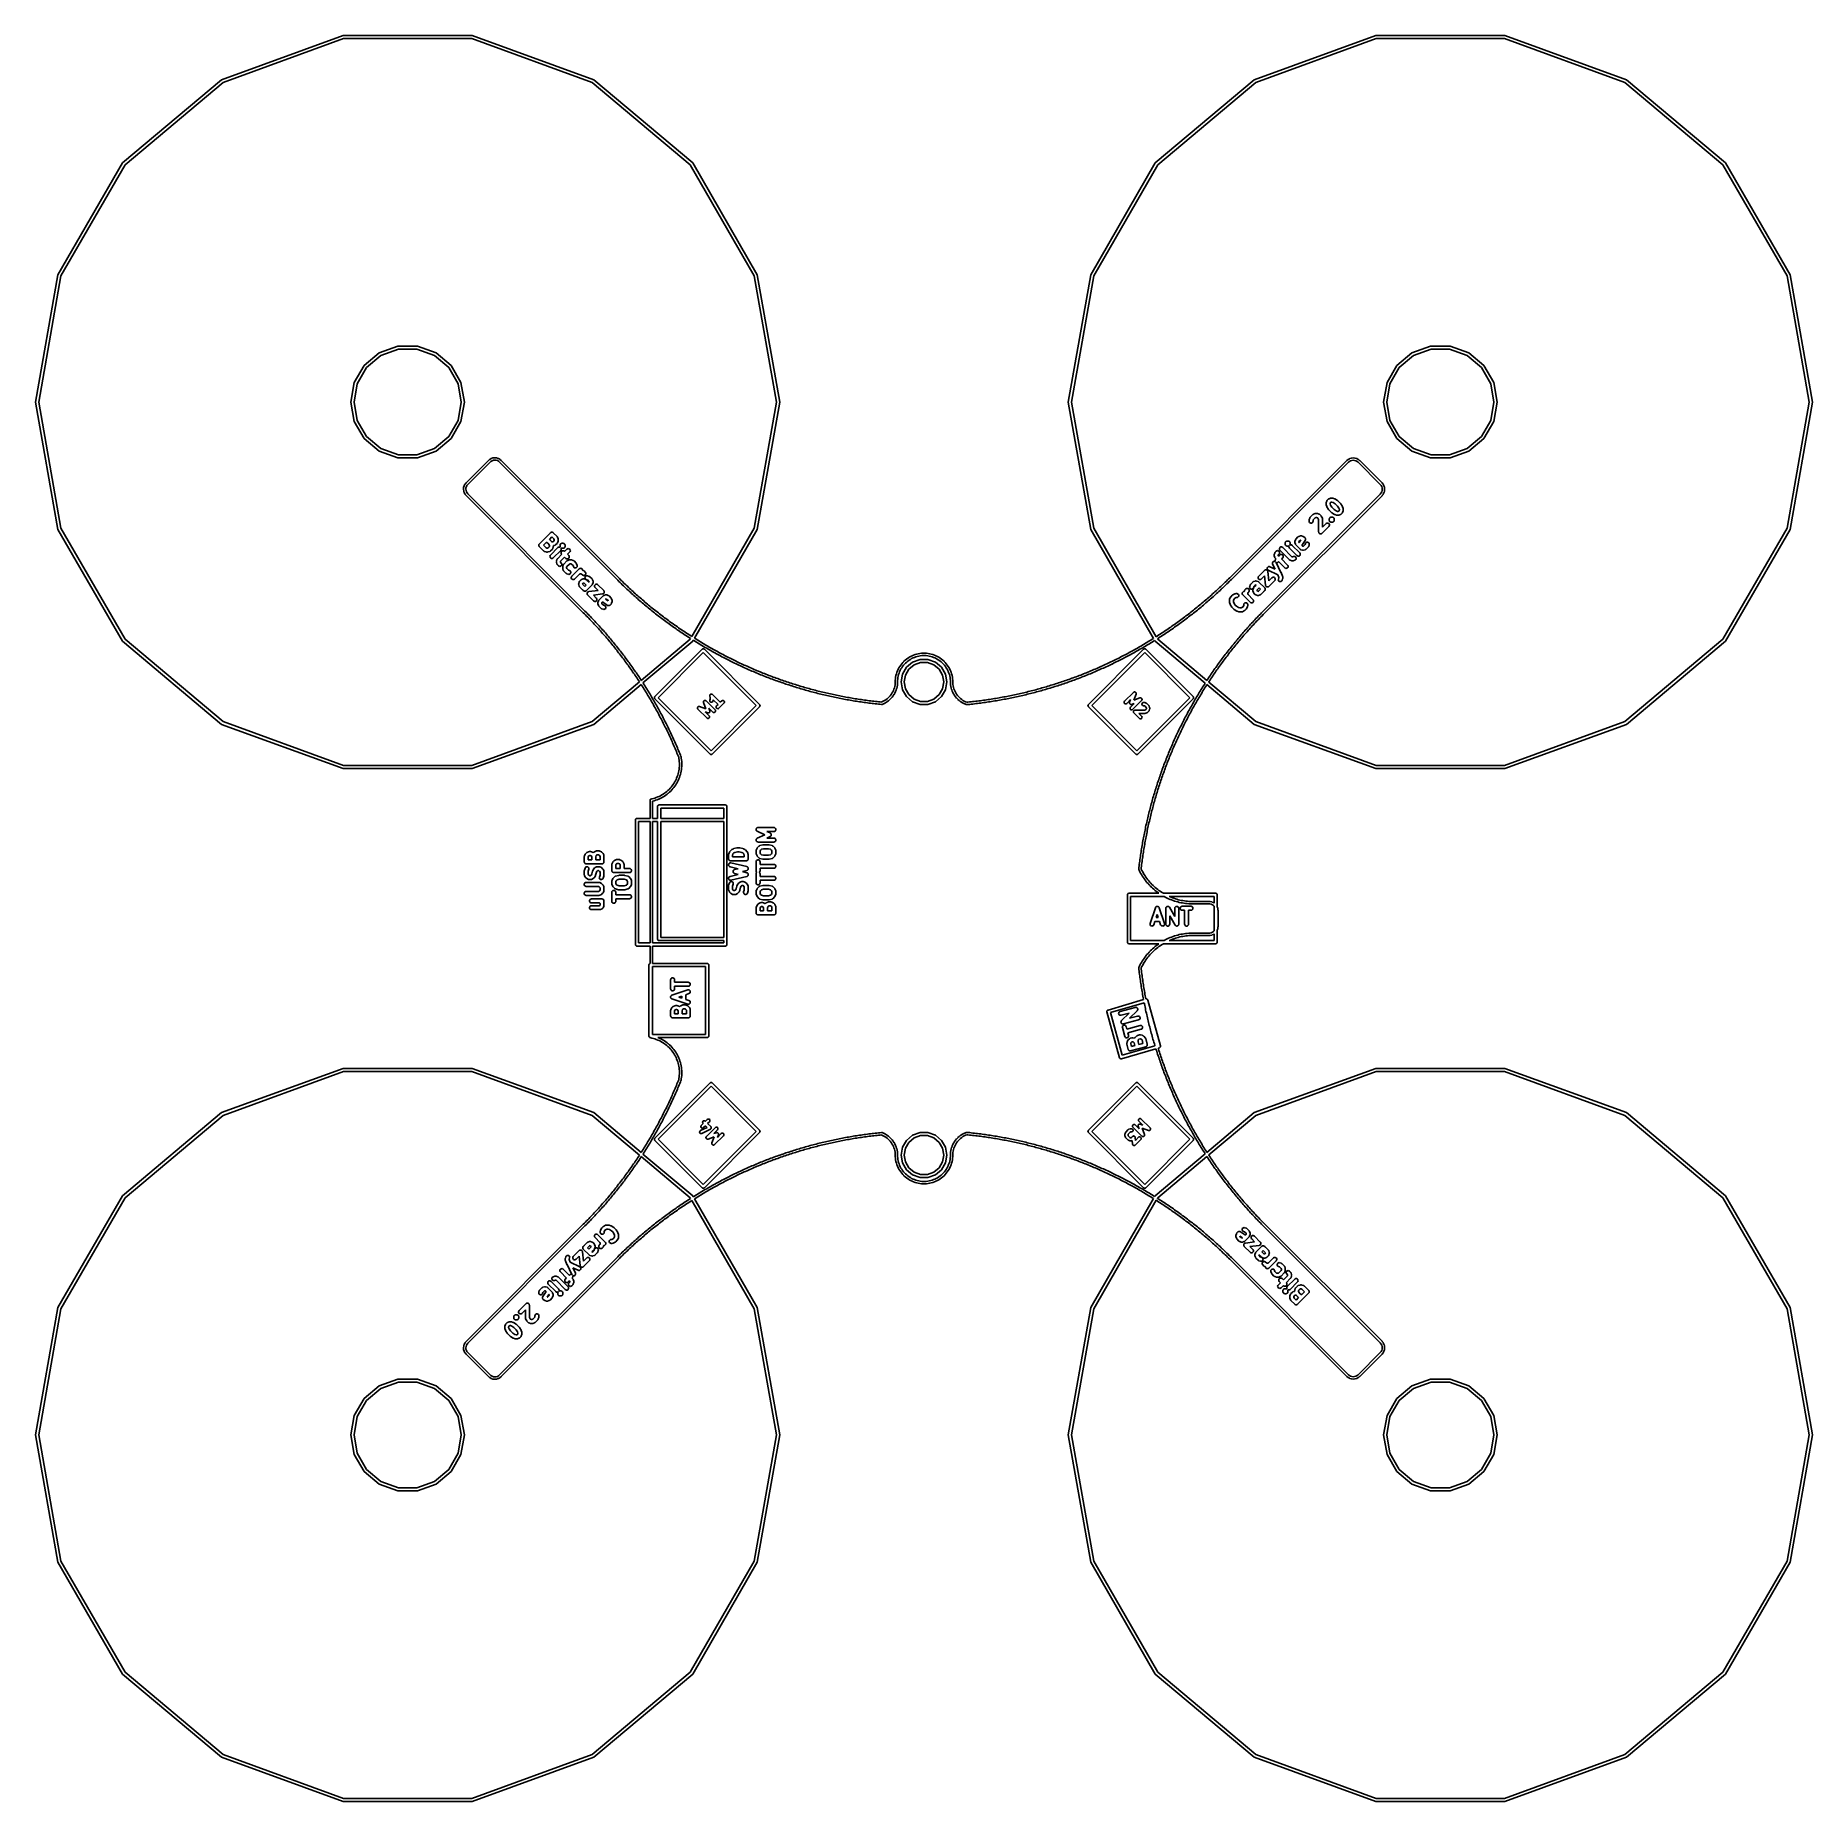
# Model space of a CAD drawing. Extents: x 83 to 195, y -153 to -41.
import ezdxf

# ---------------------------------------------------------------- set-up
doc = ezdxf.new("R2010")
doc.units = 0
doc.header["$MEASUREMENT"] = 0
doc.layers.add('BLACK', color=7, linetype='CONTINUOUS')

msp = doc.modelspace()

# ---------------------------------------------------------------- linework, layer by layer
at = {"layer": 'Black'}
for p, q in [((94.451, -43.8127), (102.153, -41.0095)), ((102.188, -41.2064), (94.551, -43.9859)), ((102.153, -41.0095), (110.349, -41.0095)), ((110.314, -41.2064), (102.188, -41.2064)), ((117.951, -43.9859), (110.314, -41.2064)), ((110.349, -41.0095), (118.051, -43.8127)), ((159.951, -43.8127), (167.653, -41.0095)), ((167.688, -41.2064), (160.051, -43.9859)), ((167.653, -41.0095), (175.849, -41.0095)), ((175.814, -41.2064), (167.688, -41.2064)), ((183.451, -43.9859), (175.814, -41.2064)), ((175.849, -41.0095), (183.551, -43.8127)), ((88.1724, -49.0811), (94.451, -43.8127)), ((118.051, -43.8127), (124.33, -49.0811)), ((153.672, -49.0811), (159.951, -43.8127)), ((183.551, -43.8127), (189.83, -49.0811)), ((94.551, -43.9859), (88.3256, -49.2097)), ((124.176, -49.2097), (117.951, -43.9859)), ((160.051, -43.9859), (153.826, -49.2097)), ((189.676, -49.2097), (183.451, -43.9859)), ((84.0743, -56.1792), (88.1724, -49.0811)), ((88.3256, -49.2097), (84.2622, -56.2476)), ((128.24, -56.2476), (124.176, -49.2097)), ((124.33, -49.0811), (128.428, -56.1792)), ((149.574, -56.1792), (153.672, -49.0811)), ((153.826, -49.2097), (149.762, -56.2476)), ((193.74, -56.2476), (189.676, -49.2097)), ((189.83, -49.0811), (193.928, -56.1792)), ((82.651, -64.2509), (84.0743, -56.1792)), ((84.2622, -56.2476), (82.851, -64.2509)), ((129.651, -64.2509), (128.24, -56.2476)), ((128.428, -56.1792), (129.851, -64.2509)), ((148.151, -64.2509), (149.574, -56.1792)), ((149.762, -56.2476), (148.351, -64.2509)), ((195.151, -64.2509), (193.74, -56.2476)), ((193.928, -56.1792), (195.351, -64.2509)), ((104.451, -61.1332), (105.626, -60.7056)), ((105.626, -60.7056), (106.876, -60.7056)), ((106.876, -60.7056), (108.051, -61.1332)), ((169.951, -61.1332), (171.126, -60.7056)), ((171.126, -60.7056), (172.376, -60.7056)), ((172.376, -60.7056), (173.551, -61.1332)), ((102.868, -63.0196), (103.493, -61.9369)), ((103.493, -61.9369), (104.451, -61.1332)), ((104.551, -61.3064), (103.646, -62.0654)), ((105.661, -60.9026), (104.551, -61.3064)), ((106.841, -60.9026), (105.661, -60.9026)), ((107.951, -61.3064), (106.841, -60.9026)), ((108.856, -62.0654), (107.951, -61.3064)), ((108.051, -61.1332), (109.009, -61.9369)), ((109.009, -61.9369), (109.634, -63.0196)), ((168.368, -63.0196), (168.993, -61.9369)), ((168.993, -61.9369), (169.951, -61.1332)), ((170.051, -61.3064), (169.146, -62.0654)), ((171.161, -60.9026), (170.051, -61.3064)), ((172.341, -60.9026), (171.161, -60.9026)), ((173.451, -61.3064), (172.341, -60.9026)), ((174.356, -62.0654), (173.451, -61.3064)), ((173.551, -61.1332), (174.509, -61.9369)), ((174.509, -61.9369), (175.134, -63.0196)), ((102.651, -64.2509), (102.868, -63.0196)), ((103.056, -63.0881), (102.851, -64.2509)), ((103.646, -62.0654), (103.056, -63.0881)), ((109.446, -63.0881), (108.856, -62.0654)), ((109.651, -64.2509), (109.446, -63.0881)), ((109.634, -63.0196), (109.851, -64.2509)), ((168.151, -64.2509), (168.368, -63.0196)), ((168.556, -63.0881), (168.351, -64.2509)), ((169.146, -62.0654), (168.556, -63.0881)), ((174.946, -63.0881), (174.356, -62.0654)), ((175.151, -64.2509), (174.946, -63.0881)), ((175.134, -63.0196), (175.351, -64.2509)), ((84.0743, -72.3226), (82.651, -64.2509)), ((82.851, -64.2509), (84.2622, -72.2542)), ((102.868, -65.4822), (102.651, -64.2509)), ((102.851, -64.2509), (103.056, -65.4138)), ((109.446, -65.4138), (109.651, -64.2509)), ((109.851, -64.2509), (109.634, -65.4822)), ((128.24, -72.2542), (129.651, -64.2509)), ((129.851, -64.2509), (128.428, -72.3226)), ((149.574, -72.3226), (148.151, -64.2509)), ((148.351, -64.2509), (149.762, -72.2542)), ((168.368, -65.4822), (168.151, -64.2509)), ((168.351, -64.2509), (168.556, -65.4138)), ((174.946, -65.4138), (175.151, -64.2509)), ((175.351, -64.2509), (175.134, -65.4822)), ((193.74, -72.2542), (195.151, -64.2509)), ((195.351, -64.2509), (193.928, -72.3226)), ((103.493, -66.565), (102.868, -65.4822)), ((103.056, -65.4138), (103.646, -66.4364)), ((103.646, -66.4364), (104.551, -67.1954)), ((107.951, -67.1954), (108.856, -66.4364)), ((108.856, -66.4364), (109.446, -65.4138)), ((109.634, -65.4822), (109.009, -66.565)), ((168.993, -66.565), (168.368, -65.4822)), ((168.556, -65.4138), (169.146, -66.4364)), ((169.146, -66.4364), (170.051, -67.1954)), ((173.451, -67.1954), (174.356, -66.4364)), ((174.356, -66.4364), (174.946, -65.4138)), ((175.134, -65.4822), (174.509, -66.565)), ((104.451, -67.3686), (103.493, -66.565)), ((105.626, -67.7962), (104.451, -67.3686)), ((104.551, -67.1954), (105.661, -67.5993)), ((105.661, -67.5993), (106.841, -67.5993)), ((106.841, -67.5993), (107.951, -67.1954)), ((108.051, -67.3686), (106.876, -67.7962)), ((109.009, -66.565), (108.051, -67.3686)), ((169.951, -67.3686), (168.993, -66.565)), ((171.126, -67.7962), (169.951, -67.3686)), ((170.051, -67.1954), (171.161, -67.5993)), ((171.161, -67.5993), (172.341, -67.5993)), ((172.341, -67.5993), (173.451, -67.1954)), ((173.551, -67.3686), (172.376, -67.7962)), ((174.509, -66.565), (173.551, -67.3686)), ((106.876, -67.7962), (105.626, -67.7962)), ((109.961, -69.3661), (111.375, -67.9519)), ((111.479, -68.0603), (110.07, -69.4696)), ((111.375, -67.9519), (111.378, -67.9501)), ((111.378, -67.9501), (111.38, -67.9476)), ((111.38, -67.9476), (111.445, -67.8927)), ((111.445, -67.8927), (111.451, -67.8892)), ((111.451, -67.8892), (111.457, -67.8847)), ((111.457, -67.8847), (111.544, -67.8356)), ((111.537, -68.0119), (111.479, -68.0603)), ((111.611, -67.9699), (111.537, -68.0119)), ((111.544, -67.8356), (111.551, -67.8331)), ((111.551, -67.8331), (111.557, -67.8296)), ((111.557, -67.8296), (111.652, -67.7987)), ((111.692, -67.9436), (111.611, -67.9699)), ((111.652, -67.7987), (111.66, -67.7976)), ((111.66, -67.7976), (111.667, -67.7955)), ((111.667, -67.7955), (111.766, -67.7841)), ((111.776, -67.9339), (111.692, -67.9436)), ((111.766, -67.7841), (111.774, -67.7845)), ((111.774, -67.7845), (111.781, -67.7838)), ((111.86, -67.9412), (111.776, -67.9339)), ((111.781, -67.7838), (111.881, -67.7924)), ((111.942, -67.965), (111.86, -67.9412)), ((111.881, -67.7924), (111.888, -67.7943)), ((111.888, -67.7943), (111.895, -67.7951)), ((111.895, -67.7951), (111.991, -67.8232)), ((112.017, -68.0046), (111.942, -67.965)), ((111.991, -67.8232), (111.998, -67.8266)), ((111.998, -67.8266), (112.005, -67.8289)), ((112.005, -67.8289), (112.093, -67.8754)), ((112.085, -68.0607), (112.017, -68.0046)), ((119.513, -75.4887), (112.085, -68.0607)), ((112.093, -67.8754), (112.099, -67.88)), ((112.099, -67.88), (112.106, -67.8837)), ((112.106, -67.8837), (112.183, -67.9469)), ((112.183, -67.9469), (112.183, -67.9473)), ((112.183, -67.9473), (112.184, -67.9475)), ((112.184, -67.9475), (112.186, -67.95)), ((112.186, -67.95), (112.189, -67.9519)), ((112.189, -67.9519), (119.619, -75.3825)), ((158.392, -75.3918), (165.823, -67.9611)), ((165.926, -68.0694), (158.498, -75.4978)), ((165.823, -67.9611), (165.825, -67.9592)), ((165.825, -67.9592), (165.827, -67.9568)), ((165.827, -67.9568), (165.893, -67.9018)), ((165.893, -67.9018), (165.899, -67.8983)), ((165.899, -67.8983), (165.904, -67.8939)), ((165.904, -67.8939), (165.991, -67.8448)), ((165.984, -68.021), (165.926, -68.0694)), ((166.058, -67.979), (165.984, -68.021)), ((165.991, -67.8448), (165.998, -67.8423)), ((165.998, -67.8423), (166.005, -67.8387)), ((166.005, -67.8387), (166.099, -67.8078)), ((166.139, -67.9528), (166.058, -67.979)), ((166.099, -67.8078), (166.107, -67.8068)), ((166.107, -67.8068), (166.114, -67.8046)), ((166.114, -67.8046), (166.213, -67.7932)), ((166.223, -67.9431), (166.139, -67.9528)), ((166.213, -67.7932), (166.221, -67.7937)), ((166.221, -67.7937), (166.228, -67.793)), ((166.307, -67.9503), (166.223, -67.9431)), ((166.228, -67.793), (166.328, -67.8015)), ((166.389, -67.9742), (166.307, -67.9503)), ((166.328, -67.8015), (166.335, -67.8035)), ((166.335, -67.8035), (166.342, -67.8043)), ((166.342, -67.8043), (166.438, -67.8324)), ((166.464, -68.0138), (166.389, -67.9742)), ((166.438, -67.8324), (166.445, -67.8357)), ((166.445, -67.8357), (166.452, -67.838)), ((166.452, -67.838), (166.54, -67.8846)), ((166.532, -68.0698), (166.464, -68.0138)), ((167.942, -69.4791), (166.532, -68.0698)), ((166.54, -67.8846), (166.546, -67.8892)), ((166.546, -67.8892), (166.553, -67.8929)), ((166.553, -67.8929), (166.63, -67.9561)), ((166.63, -67.9561), (166.631, -67.9564)), ((166.631, -67.9564), (166.631, -67.9567)), ((166.631, -67.9567), (166.633, -67.9592)), ((166.633, -67.9592), (166.636, -67.9611)), ((166.636, -67.9611), (168.05, -69.3753)), ((172.376, -67.7962), (171.126, -67.7962)), ((109.793, -69.7736), (109.802, -69.6742)), ((109.794, -69.7811), (109.793, -69.7736)), ((109.793, -69.7886), (109.794, -69.7811)), ((109.805, -69.8878), (109.793, -69.7886)), ((109.802, -69.6742), (109.804, -69.6669)), ((109.804, -69.6595), (109.832, -69.5637)), ((109.804, -69.6669), (109.804, -69.6595)), ((109.832, -69.5637), (109.836, -69.5569)), ((109.836, -69.5569), (109.838, -69.5498)), ((109.838, -69.5498), (109.885, -69.4615)), ((109.885, -69.4615), (109.889, -69.4555)), ((109.889, -69.4555), (109.893, -69.449)), ((109.893, -69.449), (109.956, -69.3717)), ((109.95, -69.6945), (109.943, -69.7789)), ((109.943, -69.7789), (109.953, -69.8632)), ((109.974, -69.6131), (109.95, -69.6945)), ((109.953, -69.8632), (109.979, -69.9438)), ((109.956, -69.3717), (109.959, -69.3692)), ((109.959, -69.3692), (109.961, -69.3661)), ((110.014, -69.5381), (109.974, -69.6131)), ((110.07, -69.4696), (110.014, -69.5381)), ((167.99, -69.5366), (167.942, -69.4791)), ((168.032, -69.6108), (167.99, -69.5366)), ((168.058, -69.6915), (168.032, -69.6108)), ((168.037, -69.9415), (168.061, -69.8602)), ((168.05, -69.3753), (168.052, -69.378)), ((168.052, -69.378), (168.054, -69.38)), ((168.054, -69.38), (168.109, -69.4453)), ((168.068, -69.7757), (168.058, -69.6915)), ((168.061, -69.8602), (168.068, -69.7757)), ((168.109, -69.4453), (168.113, -69.4513)), ((168.113, -69.4513), (168.117, -69.4567)), ((168.117, -69.4567), (168.166, -69.5436)), ((168.166, -69.5436), (168.169, -69.5506)), ((168.169, -69.5506), (168.172, -69.5573)), ((168.172, -69.5573), (168.203, -69.6522)), ((168.203, -69.6522), (168.204, -69.6596)), ((168.204, -69.6596), (168.206, -69.6668)), ((168.206, -69.6668), (168.218, -69.766)), ((168.218, -69.781), (168.21, -69.8805)), ((168.218, -69.766), (168.217, -69.7735)), ((168.217, -69.7735), (168.218, -69.781)), ((109.807, -69.895), (109.805, -69.8878)), ((109.808, -69.9024), (109.807, -69.895)), ((109.839, -69.9974), (109.808, -69.9024)), ((109.842, -70.004), (109.839, -69.9974)), ((109.845, -70.0111), (109.842, -70.004)), ((109.894, -70.098), (109.845, -70.0111)), ((109.898, -70.1033), (109.894, -70.098)), ((109.902, -70.1094), (109.898, -70.1033)), ((109.957, -70.1746), (109.902, -70.1094)), ((109.959, -70.1767), (109.957, -70.1746)), ((109.961, -70.1793), (109.959, -70.1767)), ((117.39, -77.6082), (109.961, -70.1793)), ((109.979, -69.9438), (110.021, -70.0181)), ((110.021, -70.0181), (110.069, -70.0755)), ((110.069, -70.0755), (117.496, -77.5022)), ((160.513, -77.5131), (167.941, -70.0851)), ((168.05, -70.1885), (160.619, -77.6191)), ((164.502, -70.6674), (164.506, -70.6477)), ((164.502, -70.7348), (164.502, -70.6674)), ((164.506, -70.7545), (164.502, -70.7348)), ((164.506, -70.6477), (164.509, -70.6279)), ((164.509, -70.7743), (164.506, -70.7545)), ((164.509, -70.6279), (164.542, -70.5269)), ((164.542, -70.8753), (164.509, -70.7743)), ((164.542, -70.5269), (164.546, -70.5205)), ((164.549, -70.8873), (164.542, -70.8753)), ((164.546, -70.5205), (164.548, -70.5136)), ((164.548, -70.5136), (164.556, -70.5016)), ((164.554, -70.9001), (164.549, -70.8873)), ((164.655, -71.0684), (164.554, -70.9001)), ((164.556, -70.5016), (164.563, -70.4887)), ((164.563, -70.4887), (164.569, -70.4839)), ((164.569, -70.4839), (164.573, -70.478)), ((164.573, -70.478), (164.64, -70.4107)), ((164.64, -70.4107), (164.646, -70.4065)), ((164.646, -70.4065), (164.651, -70.4011)), ((164.651, -70.4011), (164.664, -70.3942)), ((164.664, -70.3942), (164.676, -70.3858)), ((164.676, -70.3858), (164.683, -70.3839)), ((164.683, -70.3839), (164.689, -70.3805)), ((164.689, -70.3805), (164.79, -70.3468)), ((164.77, -70.6339), (164.752, -70.6877)), ((164.752, -70.6877), (164.752, -70.7145)), ((164.752, -70.7145), (164.775, -70.7832)), ((164.796, -70.6083), (164.77, -70.6339)), ((164.775, -70.7832), (164.861, -70.9266)), ((164.79, -70.3468), (164.81, -70.3439)), ((164.85, -70.5904), (164.796, -70.6083)), ((164.81, -70.3439), (164.829, -70.3404)), ((164.829, -70.3404), (164.897, -70.3404)), ((164.876, -70.5904), (164.85, -70.5904)), ((164.861, -70.9266), (165.008, -71.0732)), ((164.945, -70.6133), (164.876, -70.5904)), ((164.897, -70.3404), (164.916, -70.3439)), ((164.916, -70.3439), (164.936, -70.3468)), ((164.936, -70.3468), (165.037, -70.3805)), ((165.089, -70.6993), (164.945, -70.6133)), ((165.037, -70.3805), (165.049, -70.387)), ((165.049, -70.387), (165.062, -70.3919)), ((165.062, -70.3919), (165.23, -70.4929)), ((165.235, -70.8459), (165.089, -70.6993)), ((165.23, -70.4929), (165.242, -70.5029)), ((165.321, -70.9893), (165.235, -70.8459)), ((165.242, -70.5029), (165.255, -70.5117)), ((165.255, -70.5117), (165.423, -70.68)), ((165.344, -71.0581), (165.321, -70.9893)), ((165.423, -70.68), (165.432, -70.6926)), ((165.432, -70.6926), (165.442, -70.7041)), ((165.442, -70.7041), (165.543, -70.8725)), ((165.543, -70.8725), (165.548, -70.8852)), ((165.548, -70.8852), (165.554, -70.8973)), ((165.554, -70.8973), (165.588, -70.9983)), ((165.588, -70.9983), (165.591, -71.0181)), ((167.941, -70.0851), (167.997, -70.0165)), ((167.997, -70.0165), (168.037, -69.9415)), ((168.052, -70.1854), (168.05, -70.1885)), ((168.055, -70.1829), (168.052, -70.1854)), ((168.118, -70.1056), (168.055, -70.1829)), ((168.122, -70.0991), (168.118, -70.1056)), ((168.126, -70.0932), (168.122, -70.0991)), ((168.173, -70.0049), (168.126, -70.0932)), ((168.175, -69.9977), (168.173, -70.0049)), ((168.179, -69.991), (168.175, -69.9977)), ((168.207, -69.8952), (168.179, -69.991)), ((168.208, -69.8877), (168.207, -69.8952)), ((168.21, -69.8805), (168.208, -69.8877)), ((163.425, -71.7449), (163.428, -71.7252)), ((163.425, -71.8123), (163.425, -71.7449)), ((163.432, -71.855), (163.425, -71.8123)), ((163.428, -71.7252), (163.431, -71.7054)), ((163.431, -71.7054), (163.465, -71.6044)), ((163.454, -71.8926), (163.432, -71.855)), ((163.487, -71.9205), (163.454, -71.8926)), ((163.465, -71.6044), (163.468, -71.598)), ((163.468, -71.598), (163.47, -71.5911)), ((163.47, -71.5911), (163.479, -71.5791)), ((163.479, -71.5791), (163.486, -71.5662)), ((163.486, -71.5662), (163.491, -71.5614)), ((163.528, -71.9354), (163.487, -71.9205)), ((163.491, -71.5614), (163.495, -71.5555)), ((163.495, -71.5555), (163.664, -71.3871)), ((163.572, -71.9354), (163.528, -71.9354)), ((163.612, -71.9205), (163.572, -71.9354)), ((163.646, -71.8926), (163.612, -71.9205)), ((163.667, -71.855), (163.646, -71.8926)), ((163.664, -71.3871), (163.669, -71.383)), ((163.675, -71.8123), (163.667, -71.855)), ((163.669, -71.383), (163.674, -71.3776)), ((163.674, -71.3776), (163.687, -71.3707)), ((163.693, -71.7114), (163.675, -71.7652)), ((163.675, -71.7652), (163.675, -71.8123)), ((163.687, -71.3707), (163.699, -71.3622)), ((163.819, -71.5848), (163.693, -71.7114)), ((163.699, -71.3622), (163.706, -71.3604)), ((163.706, -71.3604), (163.712, -71.357)), ((163.712, -71.357), (163.813, -71.3233)), ((163.813, -71.3233), (163.833, -71.3203)), ((163.873, -71.5669), (163.819, -71.5848)), ((163.833, -71.3203), (163.853, -71.3169)), ((163.853, -71.3169), (163.92, -71.3169)), ((163.9, -71.5669), (163.873, -71.5669)), ((163.954, -71.5848), (163.9, -71.5669)), ((163.92, -71.3169), (163.94, -71.3203)), ((163.94, -71.3203), (163.96, -71.3233)), ((163.986, -71.6169), (163.954, -71.5848)), ((163.96, -71.3233), (164.061, -71.357)), ((164.031, -71.7071), (163.986, -71.6169)), ((164.031, -72.4857), (164.031, -71.7071)), ((164.061, -71.357), (164.067, -71.3604)), ((164.067, -71.3604), (164.074, -71.3622)), ((164.074, -71.3622), (164.086, -71.3707)), ((164.086, -71.3707), (164.099, -71.3776)), ((164.099, -71.3776), (164.104, -71.383)), ((164.104, -71.383), (164.11, -71.3872)), ((164.11, -71.3872), (164.177, -71.4545)), ((164.177, -71.4545), (164.189, -71.4709)), ((164.189, -71.4709), (164.2, -71.487)), ((164.2, -71.487), (164.268, -71.6217)), ((164.268, -71.6217), (164.27, -71.6286)), ((164.27, -71.6286), (164.273, -71.6348)), ((164.273, -71.6348), (164.276, -71.6492)), ((164.276, -71.6492), (164.28, -71.6633)), ((164.28, -71.6633), (164.28, -71.6705)), ((164.28, -71.6705), (164.281, -71.6776)), ((164.281, -71.6776), (164.281, -72.1839)), ((164.281, -72.1839), (164.505, -71.9596)), ((164.505, -71.9596), (164.541, -71.9347)), ((164.541, -71.9347), (164.583, -71.9234)), ((164.583, -71.9234), (164.626, -71.9272)), ((164.626, -71.9272), (164.665, -71.9456)), ((164.665, -71.08), (164.655, -71.0684)), ((164.674, -71.0925), (164.665, -71.08)), ((164.665, -71.9456), (164.696, -71.9763)), ((164.842, -71.2609), (164.674, -71.0925)), ((164.707, -72.1008), (164.682, -72.1363)), ((164.696, -71.9763), (164.714, -72.0156)), ((164.704, -71.6776), (164.706, -71.6668)), ((164.704, -71.7449), (164.704, -71.6776)), ((164.706, -71.7557), (164.704, -71.7449)), ((164.706, -71.6559), (164.708, -71.6507)), ((164.706, -71.6668), (164.706, -71.6559)), ((164.706, -71.7666), (164.706, -71.7557)), ((164.71, -71.7769), (164.706, -71.7666)), ((164.718, -72.0589), (164.707, -72.1008)), ((164.708, -71.6507), (164.709, -71.6452)), ((164.709, -71.6452), (164.711, -71.6402)), ((164.712, -71.7877), (164.71, -71.7769)), ((164.711, -71.6402), (164.712, -71.6348)), ((164.712, -71.6348), (164.717, -71.6253)), ((164.717, -71.7971), (164.712, -71.7877)), ((164.714, -72.0156), (164.718, -72.0589)), ((164.717, -71.6253), (164.721, -71.6151)), ((164.721, -71.8074), (164.717, -71.7971)), ((164.721, -71.6151), (164.725, -71.6109)), ((164.728, -71.8158), (164.721, -71.8074)), ((164.725, -71.6109), (164.727, -71.6059)), ((164.727, -71.6059), (164.731, -71.602)), ((164.734, -71.8253), (164.728, -71.8158)), ((164.731, -71.602), (164.734, -71.5972)), ((164.734, -71.5972), (164.742, -71.5902)), ((164.742, -71.8323), (164.734, -71.8253)), ((164.742, -71.5902), (164.749, -71.5818)), ((164.749, -71.8407), (164.742, -71.8323)), ((164.749, -71.5818), (164.754, -71.5791)), ((164.759, -71.8461), (164.749, -71.8407)), ((164.754, -71.5791), (164.758, -71.5752)), ((164.758, -71.5752), (164.763, -71.5729)), ((164.767, -71.8532), (164.759, -71.8461)), ((164.763, -71.5729), (164.767, -71.5693)), ((164.767, -71.5693), (164.777, -71.5656)), ((164.777, -71.8569), (164.767, -71.8532)), ((164.777, -71.5656), (164.787, -71.5601)), ((164.787, -71.8624), (164.777, -71.8569)), ((164.787, -71.5601), (164.792, -71.5592)), ((164.797, -71.8643), (164.787, -71.8624)), ((164.792, -71.5592), (164.797, -71.5568)), ((164.797, -71.5568), (164.803, -71.5563)), ((164.808, -71.868), (164.797, -71.8643)), ((164.803, -71.5563), (164.808, -71.5545)), ((164.808, -71.5545), (164.819, -71.5545)), ((164.819, -71.868), (164.808, -71.868)), ((164.819, -71.5545), (164.829, -71.5526)), ((164.829, -71.8699), (164.819, -71.868)), ((164.829, -71.5526), (164.897, -71.5526)), ((164.897, -71.8699), (164.829, -71.8699)), ((164.855, -71.2697), (164.842, -71.2609)), ((164.866, -71.2797), (164.855, -71.2697)), ((165.034, -71.3807), (164.866, -71.2797)), ((164.897, -71.5526), (164.908, -71.5545)), ((164.908, -71.868), (164.897, -71.8699)), ((164.908, -71.5545), (164.918, -71.5545)), ((164.918, -71.868), (164.908, -71.868)), ((164.918, -71.5545), (164.929, -71.5582)), ((164.924, -71.8661), (164.918, -71.868)), ((164.929, -71.8657), (164.924, -71.8661)), ((164.929, -71.5582), (164.94, -71.5601)), ((164.934, -71.8633), (164.929, -71.8657)), ((164.94, -71.8624), (164.934, -71.8633)), ((164.94, -71.5601), (164.949, -71.5656)), ((164.949, -71.8569), (164.94, -71.8624)), ((164.949, -71.5656), (164.959, -71.5693)), ((164.959, -71.8532), (164.949, -71.8569)), ((164.959, -71.5693), (164.968, -71.5763)), ((164.963, -71.8496), (164.959, -71.8532)), ((164.968, -71.8473), (164.963, -71.8496)), ((164.968, -71.5763), (164.977, -71.5818)), ((164.972, -71.8434), (164.968, -71.8473)), ((164.977, -71.8407), (164.972, -71.8434)), ((164.977, -71.5818), (164.984, -71.5902)), ((164.984, -71.8323), (164.977, -71.8407)), ((164.984, -71.5902), (164.993, -71.5972)), ((164.993, -71.8253), (164.984, -71.8323)), ((164.993, -71.5972), (164.998, -71.6067)), ((164.995, -71.8205), (164.993, -71.8253)), ((164.999, -71.8166), (164.995, -71.8205)), ((164.998, -71.6067), (165.005, -71.6151)), ((165.001, -71.8116), (164.999, -71.8166)), ((165.005, -71.8074), (165.001, -71.8116)), ((165.005, -71.6151), (165.009, -71.6253)), ((165.009, -71.7971), (165.005, -71.8074)), ((165.008, -71.0732), (165.151, -71.1593)), ((165.009, -71.6253), (165.014, -71.6348)), ((165.014, -71.7877), (165.009, -71.7971)), ((165.014, -71.6348), (165.016, -71.6456)), ((165.015, -71.7822), (165.014, -71.7877)), ((165.018, -71.7773), (165.015, -71.7822)), ((165.016, -71.6456), (165.02, -71.6559)), ((165.02, -71.7666), (165.018, -71.7718)), ((165.018, -71.7718), (165.018, -71.7773)), ((165.02, -71.6559), (165.02, -71.6668)), ((165.02, -71.6668), (165.022, -71.6776)), ((165.022, -71.7449), (165.02, -71.7557)), ((165.02, -71.7557), (165.02, -71.7666)), ((165.022, -71.6776), (165.022, -71.7449)), ((165.047, -71.3856), (165.034, -71.3807)), ((165.059, -71.3921), (165.047, -71.3856)), ((165.16, -71.4258), (165.059, -71.3921)), ((165.151, -71.1593), (165.22, -71.1822)), ((165.18, -71.4287), (165.16, -71.4258)), ((165.2, -71.4322), (165.18, -71.4287)), ((165.267, -71.4322), (165.2, -71.4322)), ((165.22, -71.1822), (165.247, -71.1822)), ((165.247, -71.1822), (165.301, -71.1643)), ((165.287, -71.4287), (165.267, -71.4322)), ((165.307, -71.4258), (165.287, -71.4287)), ((165.301, -71.1643), (165.326, -71.1386)), ((165.408, -71.3921), (165.307, -71.4258)), ((165.326, -71.1386), (165.344, -71.0849)), ((165.344, -71.0849), (165.344, -71.0581)), ((165.414, -71.3887), (165.408, -71.3921)), ((165.421, -71.3868), (165.414, -71.3887)), ((165.433, -71.3784), (165.421, -71.3868)), ((165.446, -71.3714), (165.433, -71.3784)), ((165.451, -71.366), (165.446, -71.3714)), ((165.457, -71.3619), (165.451, -71.366)), ((165.524, -71.2946), (165.457, -71.3619)), ((165.528, -71.2887), (165.524, -71.2946)), ((165.533, -71.2839), (165.528, -71.2887)), ((165.54, -71.271), (165.533, -71.2839)), ((165.549, -71.259), (165.54, -71.271)), ((165.551, -71.252), (165.549, -71.259)), ((165.554, -71.2457), (165.551, -71.252)), ((165.588, -71.1447), (165.554, -71.2457)), ((165.591, -71.1249), (165.588, -71.1447)), ((165.591, -71.0181), (165.594, -71.0378)), ((165.594, -71.1051), (165.591, -71.1249)), ((165.594, -71.0378), (165.594, -71.1051)), ((88.1724, -79.4207), (84.0743, -72.3226)), ((84.2622, -72.2542), (88.3256, -79.2922)), ((114.592, -73.2625), (114.6, -73.2547)), ((114.6, -73.2547), (114.606, -73.2458)), ((114.606, -73.2458), (115.313, -72.5387)), ((115.065, -73.1406), (114.871, -73.3342)), ((115.198, -73.2735), (115.065, -73.1406)), ((115.402, -72.8038), (115.242, -72.9638)), ((115.242, -72.9638), (115.368, -73.0902)), ((115.313, -72.5387), (115.322, -72.5324)), ((115.322, -72.5324), (115.33, -72.5247)), ((115.33, -72.5247), (115.34, -72.52)), ((115.34, -72.52), (115.349, -72.5138)), ((115.349, -72.5138), (115.359, -72.5109)), ((115.359, -72.5109), (115.369, -72.5063)), ((115.368, -73.0902), (115.422, -73.1082)), ((115.369, -72.5063), (115.38, -72.5054)), ((115.38, -72.5054), (115.391, -72.5025)), ((115.391, -72.5025), (115.402, -72.5035)), ((115.402, -72.5035), (115.412, -72.5025)), ((115.528, -72.9303), (115.402, -72.8038)), ((115.412, -72.5025), (115.423, -72.5054)), ((115.422, -73.1082), (115.449, -73.1082)), ((115.423, -72.5054), (115.434, -72.5063)), ((115.434, -72.5063), (115.444, -72.5109)), ((115.444, -72.5109), (115.454, -72.5138)), ((115.449, -73.1082), (115.502, -73.0902)), ((115.454, -72.5138), (115.463, -72.52)), ((115.463, -72.52), (115.473, -72.5247)), ((115.473, -72.5247), (115.481, -72.5324)), ((115.481, -72.5324), (115.49, -72.5387)), ((115.49, -72.5387), (115.726, -72.7744)), ((115.502, -73.0902), (115.528, -73.0646)), ((115.546, -72.9841), (115.528, -72.9303)), ((115.528, -73.0646), (115.546, -73.0108)), ((115.546, -73.0108), (115.546, -72.9841)), ((115.726, -73.2205), (115.658, -73.2879)), ((115.726, -72.7744), (115.73, -72.7803)), ((115.73, -73.2146), (115.726, -73.2205)), ((115.73, -72.7803), (115.735, -72.7851)), ((115.735, -73.2098), (115.73, -73.2146)), ((115.735, -72.7851), (115.742, -72.7979)), ((115.742, -73.197), (115.735, -73.2098)), ((115.742, -72.7979), (115.751, -72.8099)), ((115.751, -73.185), (115.742, -73.197)), ((115.751, -72.8099), (115.752, -72.8169)), ((115.752, -73.178), (115.751, -73.185)), ((115.752, -72.8169), (115.756, -72.8232)), ((115.756, -73.1717), (115.752, -73.178)), ((115.756, -72.8232), (115.79, -72.9243)), ((115.79, -73.0707), (115.756, -73.1717)), ((115.79, -72.9243), (115.792, -72.9441)), ((115.792, -73.0508), (115.79, -73.0707)), ((115.792, -72.9441), (115.796, -72.9638)), ((115.796, -73.0311), (115.792, -73.0508)), ((115.796, -72.9638), (115.796, -73.0311)), ((115.94, -73.2633), (115.946, -73.2538)), ((115.946, -73.2538), (115.954, -73.2468)), ((115.954, -73.2468), (115.961, -73.2384)), ((115.961, -73.2384), (115.97, -73.2329)), ((115.97, -73.2329), (115.979, -73.2259)), ((115.979, -73.2259), (115.989, -73.2222)), ((115.989, -73.2222), (115.999, -73.2167)), ((115.999, -73.2167), (116.009, -73.2148)), ((116.009, -73.2148), (116.02, -73.2111)), ((116.02, -73.2111), (116.031, -73.2111)), ((116.031, -73.2111), (116.041, -73.2092)), ((116.041, -73.2092), (116.109, -73.2092)), ((116.109, -73.2092), (116.119, -73.2111)), ((116.119, -73.2111), (116.13, -73.2111)), ((116.13, -73.2111), (116.136, -73.2129)), ((116.136, -73.2129), (116.141, -73.2134)), ((116.141, -73.2134), (116.146, -73.2158)), ((116.146, -73.2158), (116.151, -73.2167)), ((116.151, -73.2167), (116.161, -73.2222)), ((116.161, -73.2222), (116.171, -73.2259)), ((116.171, -73.2259), (116.175, -73.2295)), ((116.175, -73.2295), (116.18, -73.2318)), ((116.18, -73.2318), (116.184, -73.2357)), ((116.184, -73.2357), (116.189, -73.2384)), ((116.189, -73.2384), (116.196, -73.2468)), ((116.196, -73.2468), (116.204, -73.2538)), ((116.204, -73.2538), (116.207, -73.2586)), ((124.276, -79.1197), (128.24, -72.2542)), ((128.428, -72.3226), (124.443, -79.225)), ((153.566, -79.2362), (149.574, -72.3226)), ((149.762, -72.2542), (153.732, -79.1309)), ((161.91, -73.1928), (161.912, -73.182)), ((161.91, -73.2601), (161.91, -73.1928)), ((161.912, -73.1711), (161.913, -73.1659)), ((161.912, -73.182), (161.912, -73.1711)), ((161.913, -73.1659), (161.914, -73.1604)), ((161.914, -73.1604), (161.916, -73.1555)), ((161.916, -73.1555), (161.917, -73.15)), ((161.917, -73.15), (161.923, -73.1406)), ((161.923, -73.1406), (161.926, -73.1303)), ((161.926, -73.1303), (161.93, -73.1261)), ((161.93, -73.1261), (161.932, -73.1211)), ((161.932, -73.1211), (161.936, -73.1172)), ((161.936, -73.1172), (161.939, -73.1124)), ((161.939, -73.1124), (161.947, -73.1054)), ((161.947, -73.1054), (161.954, -73.097)), ((161.954, -73.097), (161.959, -73.0943)), ((161.959, -73.0943), (161.963, -73.0904)), ((161.963, -73.0904), (161.968, -73.0881)), ((161.968, -73.0881), (161.972, -73.0845)), ((161.972, -73.0845), (161.982, -73.0808)), ((161.982, -73.0808), (161.992, -73.0753)), ((161.992, -73.0753), (161.997, -73.0744)), ((161.997, -73.0744), (162.002, -73.0721)), ((162.002, -73.0721), (162.008, -73.0716)), ((162.008, -73.0716), (162.013, -73.0697)), ((162.013, -73.0697), (162.024, -73.0697)), ((162.024, -73.0697), (162.035, -73.0678)), ((162.035, -73.0678), (162.102, -73.0678)), ((162.102, -73.0678), (162.113, -73.0697)), ((162.113, -73.0697), (162.124, -73.0697)), ((162.124, -73.0697), (162.134, -73.0734)), ((162.134, -73.0734), (162.145, -73.0753)), ((162.145, -73.0753), (162.154, -73.0808)), ((162.154, -73.0808), (162.165, -73.0845)), ((162.165, -73.0845), (162.173, -73.0916)), ((162.173, -73.0916), (162.182, -73.097)), ((162.182, -73.097), (162.189, -73.1054)), ((162.189, -73.1054), (162.198, -73.1124)), ((162.198, -73.1124), (162.203, -73.1219)), ((162.203, -73.1219), (162.21, -73.1303)), ((162.21, -73.1303), (162.214, -73.1406)), ((162.214, -73.1406), (162.219, -73.15)), ((162.219, -73.15), (162.221, -73.1608)), ((162.221, -73.1608), (162.225, -73.1711)), ((162.225, -73.1711), (162.225, -73.182)), ((162.225, -73.182), (162.227, -73.1928)), ((162.227, -73.1928), (162.227, -73.2601)), ((162.516, -73.122), (162.519, -73.1041)), ((162.516, -73.1255), (162.516, -73.122)), ((162.516, -73.1289), (162.516, -73.1255)), ((162.519, -73.1468), (162.516, -73.1289)), ((162.519, -73.1041), (162.522, -73.0859)), ((162.522, -73.165), (162.519, -73.1468)), ((162.522, -73.0859), (162.556, -72.9849)), ((162.556, -73.266), (162.522, -73.165)), ((162.556, -72.9849), (162.559, -72.9786)), ((162.559, -72.9786), (162.561, -72.9716)), ((162.561, -72.9716), (162.57, -72.9596)), ((162.57, -72.9596), (162.577, -72.9467)), ((162.577, -72.9467), (162.582, -72.942)), ((162.582, -72.942), (162.586, -72.9361)), ((162.586, -72.9361), (162.721, -72.8014)), ((162.721, -72.8014), (162.727, -72.7972)), ((162.727, -72.7972), (162.731, -72.7918)), ((162.731, -72.7918), (162.744, -72.7849)), ((162.744, -72.7849), (162.756, -72.7765)), ((162.756, -72.7765), (162.763, -72.7746)), ((162.763, -72.7746), (162.77, -72.7712)), ((162.77, -72.7712), (162.871, -72.7375)), ((162.784, -73.092), (162.773, -73.1255)), ((162.773, -73.1255), (162.784, -73.1589)), ((162.877, -72.999), (162.784, -73.092)), ((162.784, -73.1589), (162.79, -73.165)), ((162.79, -73.165), (162.907, -72.9889)), ((162.871, -72.7375), (162.889, -72.7348)), ((162.907, -72.9889), (162.877, -72.999)), ((162.889, -72.7348), (162.907, -72.7311)), ((162.907, -72.7311), (162.91, -72.7316)), ((162.91, -72.7316), (162.914, -72.7311)), ((162.914, -72.7311), (162.932, -72.7348)), ((162.932, -72.7348), (162.95, -72.7375)), ((162.95, -72.7375), (163.051, -72.7712)), ((163.183, -73.0264), (162.97, -73.3452)), ((163.051, -72.7712), (163.057, -72.7746)), ((163.057, -72.7746), (163.064, -72.7765)), ((163.064, -72.7765), (163.076, -72.7849)), ((163.076, -72.7849), (163.089, -72.7918)), ((163.089, -72.7918), (163.094, -72.7972)), ((163.094, -72.7972), (163.1, -72.8014)), ((163.1, -72.8014), (163.167, -72.8687)), ((163.167, -72.8687), (163.179, -72.8853)), ((163.171, -73.2936), (163.196, -73.2206)), ((163.179, -72.8853), (163.191, -72.9017)), ((163.191, -73.0078), (163.183, -73.0264)), ((163.191, -72.9017), (163.191, -72.9031)), ((163.191, -72.9031), (163.192, -72.9043)), ((163.199, -72.9894), (163.191, -73.0078)), ((163.192, -72.9043), (163.197, -72.9239)), ((163.196, -73.2206), (163.216, -73.1824)), ((163.197, -72.9239), (163.203, -72.9434)), ((163.2, -72.9867), (163.199, -72.988)), ((163.199, -72.988), (163.199, -72.9894)), ((163.201, -72.9664), (163.2, -72.9867)), ((163.203, -72.9462), (163.201, -72.9664)), ((163.203, -72.9434), (163.203, -72.9448)), ((163.203, -72.9448), (163.203, -72.9462)), ((163.216, -73.1824), (163.249, -73.1536)), ((163.249, -73.1536), (163.289, -73.1377)), ((163.289, -73.1377), (163.333, -73.1365)), ((163.333, -73.1365), (163.374, -73.1502)), ((163.374, -73.1502), (163.408, -73.1772)), ((163.408, -73.1772), (163.43, -73.2142)), ((163.43, -73.2142), (163.439, -73.2567)), ((164.034, -72.5018), (164.031, -72.4857)), ((164.035, -72.518), (164.034, -72.5018)), ((164.038, -72.523), (164.035, -72.518)), ((164.039, -72.5284), (164.038, -72.523)), ((164.047, -72.5426), (164.039, -72.5284)), ((164.054, -72.5574), (164.047, -72.5426)), ((164.057, -72.5613), (164.054, -72.5574)), ((164.06, -72.566), (164.057, -72.5613)), ((164.073, -72.5765), (164.06, -72.566)), ((164.084, -72.5881), (164.073, -72.5765)), ((164.089, -72.5904), (164.084, -72.5881)), ((164.093, -72.5939), (164.089, -72.5904)), ((164.109, -72.5995), (164.093, -72.5939)), ((164.124, -72.6064), (164.109, -72.5995)), ((164.129, -72.6069), (164.124, -72.6064)), ((164.134, -72.6088), (164.129, -72.6069)), ((164.151, -72.6088), (164.134, -72.6088)), ((164.167, -72.6102), (164.151, -72.6088)), ((164.172, -72.6088), (164.167, -72.6102)), ((164.178, -72.6088), (164.172, -72.6088)), ((164.193, -72.6032), (164.178, -72.6088)), ((164.209, -72.599), (164.193, -72.6032)), ((164.213, -72.5958), (164.209, -72.599)), ((164.218, -72.5939), (164.213, -72.5958)), ((164.231, -72.5834), (164.218, -72.5939)), ((164.244, -72.5741), (164.231, -72.5834)), ((164.682, -72.1363), (164.244, -72.5741)), ((189.676, -79.2922), (193.74, -72.2542)), ((193.928, -72.3226), (189.83, -79.4207)), ((114.57, -73.3233), (114.573, -73.3127)), ((114.571, -73.3342), (114.57, -73.3233)), ((114.57, -73.3451), (114.571, -73.3342)), ((114.573, -73.3556), (114.57, -73.3451)), ((114.573, -73.3127), (114.574, -73.3018)), ((114.574, -73.3665), (114.573, -73.3556)), ((114.574, -73.3018), (114.578, -73.2919)), ((114.578, -73.3764), (114.574, -73.3665)), ((114.578, -73.2919), (114.581, -73.2813)), ((114.581, -73.387), (114.578, -73.3764)), ((114.581, -73.2813), (114.587, -73.2724)), ((114.587, -73.396), (114.581, -73.387)), ((114.587, -73.2724), (114.592, -73.2625)), ((114.592, -73.4059), (114.587, -73.396)), ((114.6, -73.4136), (114.592, -73.4059)), ((114.606, -73.4226), (114.6, -73.4136)), ((114.875, -73.6919), (114.606, -73.4226)), ((114.871, -73.3342), (115.031, -73.4943)), ((114.881, -73.6961), (114.875, -73.6919)), ((114.886, -73.7015), (114.881, -73.6961)), ((114.899, -73.7084), (114.886, -73.7015)), ((114.911, -73.7168), (114.899, -73.7084)), ((114.918, -73.7187), (114.911, -73.7168)), ((114.924, -73.7221), (114.918, -73.7187)), ((115.025, -73.7558), (114.924, -73.7221)), ((115.045, -73.7587), (115.025, -73.7558)), ((115.031, -73.4943), (115.085, -73.5122)), ((115.065, -73.7622), (115.045, -73.7587)), ((115.132, -73.7622), (115.065, -73.7622)), ((115.085, -73.5122), (115.112, -73.5122)), ((115.112, -73.5122), (115.166, -73.4943)), ((115.152, -73.7587), (115.132, -73.7622)), ((115.172, -73.7558), (115.152, -73.7587)), ((115.166, -73.4943), (115.225, -73.435)), ((115.273, -73.7221), (115.172, -73.7558)), ((115.243, -73.3637), (115.198, -73.2735)), ((115.225, -73.435), (115.243, -73.3812)), ((115.243, -73.3812), (115.243, -73.3637)), ((115.279, -73.7187), (115.273, -73.7221)), ((115.277, -74.0304), (115.288, -73.9884)), ((115.281, -74.0736), (115.277, -74.0304)), ((115.286, -73.7168), (115.279, -73.7187)), ((115.299, -74.113), (115.281, -74.0736)), ((115.298, -73.7084), (115.286, -73.7168)), ((115.288, -73.9884), (115.313, -73.9529)), ((115.311, -73.7015), (115.298, -73.7084)), ((115.33, -74.1437), (115.299, -74.113)), ((115.316, -73.6961), (115.311, -73.7015)), ((115.313, -73.9529), (115.785, -73.4815)), ((115.322, -73.6919), (115.316, -73.6961)), ((115.423, -73.5909), (115.322, -73.6919)), ((115.369, -74.162), (115.33, -74.1437)), ((115.412, -74.1658), (115.369, -74.162)), ((115.454, -74.1546), (115.412, -74.1658)), ((115.427, -73.585), (115.423, -73.5909)), ((115.432, -73.5802), (115.427, -73.585)), ((115.439, -73.5674), (115.432, -73.5802)), ((115.448, -73.5554), (115.439, -73.5674)), ((115.449, -73.5484), (115.448, -73.5554)), ((115.453, -73.5421), (115.449, -73.5484)), ((115.487, -73.441), (115.453, -73.5421)), ((115.49, -74.1297), (115.454, -74.1546)), ((115.489, -73.4212), (115.487, -73.441)), ((115.493, -73.4015), (115.489, -73.4212)), ((115.961, -73.6583), (115.49, -74.1297)), ((115.508, -73.3517), (115.493, -73.354)), ((115.493, -73.354), (115.493, -73.4015)), ((115.609, -73.3181), (115.508, -73.3517)), ((115.616, -73.3146), (115.609, -73.3181)), ((115.623, -73.3128), (115.616, -73.3146)), ((115.635, -73.3044), (115.623, -73.3128)), ((115.648, -73.2974), (115.635, -73.3044)), ((115.652, -73.292), (115.648, -73.2974)), ((115.658, -73.2879), (115.652, -73.292)), ((115.681, -74.3746), (115.684, -74.3566)), ((115.681, -74.378), (115.681, -74.3746)), ((115.681, -74.3814), (115.681, -74.378)), ((115.684, -74.3994), (115.681, -74.3814)), ((115.684, -74.3566), (115.687, -74.3385)), ((115.687, -74.3385), (115.721, -74.2374)), ((115.721, -74.2374), (115.724, -74.2311)), ((115.724, -74.2311), (115.726, -74.2242)), ((115.726, -74.2242), (115.734, -74.2122)), ((115.734, -74.2122), (115.741, -74.1993)), ((115.741, -74.1993), (115.747, -74.1945)), ((115.747, -74.1945), (115.751, -74.1886)), ((115.751, -74.1886), (116.033, -73.9066)), ((115.785, -73.4815), (115.82, -73.4566)), ((115.82, -73.4566), (115.862, -73.4453)), ((115.862, -73.4453), (115.905, -73.4491)), ((115.905, -73.4491), (115.932, -73.4617)), ((115.916, -73.3342), (115.918, -73.3234)), ((115.916, -73.4015), (115.916, -73.3342)), ((115.918, -73.4123), (115.916, -73.4015)), ((115.918, -73.3125), (115.922, -73.3022)), ((115.918, -73.3234), (115.918, -73.3125)), ((115.918, -73.4232), (115.918, -73.4123)), ((115.92, -73.4284), (115.918, -73.4232)), ((115.921, -73.4339), (115.92, -73.4284)), ((115.923, -73.4388), (115.921, -73.4339)), ((115.922, -73.3022), (115.924, -73.2914)), ((115.924, -73.4443), (115.923, -73.4388)), ((115.924, -73.2914), (115.929, -73.2819)), ((115.929, -73.4537), (115.924, -73.4443)), ((115.929, -73.2819), (115.933, -73.2717)), ((115.932, -73.4617), (115.929, -73.4537)), ((115.933, -73.2717), (115.94, -73.2633)), ((115.949, -74.3445), (115.937, -74.378)), ((115.937, -74.378), (115.949, -74.4115)), ((116.21, -74.0834), (115.949, -74.3445)), ((115.986, -73.6227), (115.961, -73.6583)), ((115.989, -73.5135), (115.981, -73.5106)), ((115.981, -73.5106), (115.994, -73.5375)), ((115.984, -73.8165), (115.988, -73.7732)), ((115.995, -73.8584), (115.984, -73.8165)), ((115.998, -73.5808), (115.986, -73.6227)), ((115.988, -73.7732), (116.006, -73.7339)), ((115.999, -73.519), (115.989, -73.5135)), ((115.994, -73.5375), (115.998, -73.5808)), ((116.02, -73.894), (115.995, -73.8584)), ((116.004, -73.5199), (115.999, -73.519)), ((116.009, -73.5223), (116.004, -73.5199)), ((116.006, -73.7339), (116.037, -73.7032)), ((116.014, -73.5227), (116.009, -73.5223)), ((116.02, -73.5246), (116.014, -73.5227)), ((116.031, -73.5246), (116.02, -73.5246)), ((116.033, -73.9066), (116.02, -73.894)), ((116.041, -73.5265), (116.031, -73.5246)), ((116.037, -73.7032), (116.076, -73.6848)), ((116.109, -73.5265), (116.041, -73.5265)), ((116.076, -73.6848), (116.12, -73.681)), ((116.119, -73.5246), (116.109, -73.5265)), ((116.13, -73.5246), (116.119, -73.5246)), ((116.12, -73.681), (116.162, -73.6923)), ((116.141, -73.5209), (116.13, -73.5246)), ((116.151, -73.519), (116.141, -73.5209)), ((116.161, -73.5135), (116.151, -73.519)), ((116.155, -74.5253), (116.357, -74.3233)), ((116.171, -73.5098), (116.161, -73.5135)), ((116.162, -73.6923), (116.197, -73.7172)), ((116.18, -73.5027), (116.171, -73.5098)), ((116.189, -73.4973), (116.18, -73.5027)), ((116.196, -73.4889), (116.189, -73.4973)), ((116.204, -73.4819), (116.196, -73.4889)), ((116.197, -73.7172), (116.21, -73.7298)), ((116.21, -73.4724), (116.204, -73.4819)), ((116.207, -73.2586), (116.211, -73.2625)), ((116.217, -73.464), (116.21, -73.4724)), ((116.21, -73.7298), (116.357, -73.5825)), ((116.29, -74.1633), (116.21, -74.0834)), ((116.211, -73.2625), (116.213, -73.2675)), ((116.213, -73.2675), (116.217, -73.2717)), ((116.217, -73.2717), (116.221, -73.2819)), ((116.221, -73.4537), (116.217, -73.464)), ((116.221, -73.2819), (116.226, -73.2914)), ((116.226, -73.4443), (116.221, -73.4537)), ((116.226, -73.2914), (116.227, -73.2968)), ((116.228, -73.4335), (116.226, -73.4443)), ((116.227, -73.2968), (116.229, -73.3018)), ((116.232, -73.4232), (116.228, -73.4335)), ((116.229, -73.3018), (116.23, -73.3073)), ((116.23, -73.3073), (116.232, -73.3125)), ((116.232, -73.3125), (116.232, -73.3234)), ((116.232, -73.3234), (116.234, -73.3342)), ((116.234, -73.4015), (116.232, -73.4123)), ((116.232, -73.4123), (116.232, -73.4232)), ((116.234, -73.3342), (116.234, -73.4015)), ((116.325, -74.1882), (116.29, -74.1633)), ((116.367, -74.1995), (116.325, -74.1882)), ((116.357, -73.5825), (116.393, -73.5576)), ((116.357, -74.3233), (116.363, -74.3191)), ((116.363, -74.3191), (116.368, -74.3138)), ((116.41, -74.1957), (116.367, -74.1995)), ((116.368, -74.3138), (116.381, -74.3068)), ((116.381, -74.3068), (116.393, -74.2984)), ((116.534, -73.7593), (116.386, -73.9066)), ((116.386, -73.9066), (116.466, -73.9866)), ((116.393, -73.5576), (116.435, -73.5464)), ((116.393, -74.2984), (116.4, -74.2965)), ((116.4, -74.2965), (116.406, -74.2931)), ((116.406, -74.2931), (116.507, -74.2594)), ((116.45, -74.1773), (116.41, -74.1957)), ((116.435, -73.5464), (116.478, -73.5501)), ((116.48, -74.1466), (116.45, -74.1773)), ((116.466, -73.9866), (116.491, -74.0221)), ((116.478, -73.5501), (116.517, -73.5685)), ((116.499, -74.1073), (116.48, -74.1466)), ((116.491, -74.0221), (116.503, -74.0641)), ((116.503, -74.0641), (116.499, -74.1073)), ((116.507, -74.2594), (116.527, -74.2565)), ((116.517, -73.5685), (116.548, -73.5992)), ((116.527, -74.2565), (116.546, -74.253)), ((116.559, -73.7237), (116.534, -73.7593)), ((116.546, -74.253), (116.614, -74.253)), ((116.548, -73.5992), (116.566, -73.6385)), ((116.57, -73.6818), (116.559, -73.7237)), ((116.566, -73.6385), (116.57, -73.6818)), ((116.614, -74.253), (116.634, -74.2565)), ((116.634, -74.2565), (116.653, -74.2594)), ((116.653, -74.2594), (116.754, -74.2931)), ((116.754, -74.2931), (116.761, -74.2965)), ((116.761, -74.2965), (116.768, -74.2984)), ((116.768, -74.2984), (116.78, -74.3068)), ((116.78, -74.3068), (116.792, -74.3138)), ((116.792, -74.3138), (116.797, -74.3191)), ((116.797, -74.3191), (116.803, -74.3233)), ((116.803, -74.3233), (116.938, -74.458)), ((161.124, -74.4012), (161.154, -74.3704)), ((161.154, -74.3704), (161.193, -74.3518)), ((161.193, -74.3518), (161.237, -74.3477)), ((161.203, -73.9638), (161.206, -73.9459)), ((161.203, -73.9672), (161.203, -73.9638)), ((161.203, -73.9707), (161.203, -73.9672)), ((161.206, -73.9886), (161.203, -73.9707)), ((161.206, -73.9459), (161.209, -73.9277)), ((161.209, -74.0068), (161.206, -73.9886)), ((161.209, -73.9277), (161.243, -73.8267)), ((161.243, -74.1078), (161.209, -74.0068)), ((161.237, -74.3477), (161.279, -74.3587)), ((161.243, -73.8267), (161.246, -73.8204)), ((161.246, -74.1141), (161.243, -74.1078)), ((161.246, -73.8204), (161.248, -73.8134)), ((161.248, -74.1211), (161.246, -74.1141)), ((161.248, -73.8134), (161.256, -73.8014)), ((161.256, -74.1331), (161.248, -74.1211)), ((161.256, -73.8014), (161.263, -73.7885)), ((161.263, -74.146), (161.256, -74.1331)), ((161.263, -73.7885), (161.269, -73.7837)), ((161.269, -74.1508), (161.263, -74.146)), ((161.269, -73.7837), (161.273, -73.7778)), ((161.273, -74.1567), (161.269, -74.1508)), ((161.27, -74.2931), (161.282, -74.2511)), ((161.274, -74.3363), (161.27, -74.2931)), ((161.273, -73.7778), (161.34, -73.7105)), ((161.319, -74.2029), (161.273, -74.1567)), ((161.287, -74.3648), (161.274, -74.3363)), ((161.279, -74.3587), (161.287, -74.3648)), ((161.282, -74.2511), (161.307, -74.2156)), ((161.307, -74.2156), (161.319, -74.2029)), ((161.34, -73.7105), (161.376, -73.6856)), ((161.376, -73.6856), (161.418, -73.6744)), ((161.418, -73.6744), (161.461, -73.6782)), ((161.47, -73.9338), (161.459, -73.9672)), ((161.459, -73.9672), (161.47, -74.0007)), ((161.461, -73.6782), (161.5, -73.6965)), ((161.517, -73.8873), (161.47, -73.9338)), ((161.47, -74.0007), (161.496, -74.0262)), ((161.496, -74.3797), (161.483, -74.3924)), ((161.496, -74.0262), (161.576, -73.9462)), ((161.879, -74.7627), (161.496, -74.3797)), ((161.5, -73.6965), (161.531, -73.7272)), ((161.542, -73.8517), (161.517, -73.8873)), ((161.531, -73.7272), (161.549, -73.7665)), ((161.54, -73.5741), (161.544, -73.5308)), ((161.551, -73.616), (161.54, -73.5741)), ((161.553, -73.8098), (161.542, -73.8517)), ((161.544, -73.5308), (161.562, -73.4915)), ((161.549, -73.7665), (161.553, -73.8098)), ((161.576, -73.6516), (161.551, -73.616)), ((161.562, -73.4915), (161.593, -73.4608)), ((162.182, -74.2577), (161.576, -73.6516)), ((161.576, -73.9462), (161.611, -73.9213)), ((161.593, -73.4608), (161.632, -73.4424)), ((161.611, -73.9213), (161.653, -73.9101)), ((161.632, -73.4424), (161.675, -73.4387)), ((161.653, -73.9101), (161.697, -73.9139)), ((161.753, -74.123), (161.673, -74.203)), ((161.673, -74.203), (162.056, -74.586)), ((161.675, -73.4387), (161.717, -73.4499)), ((161.697, -73.9139), (161.736, -73.9322)), ((161.717, -73.4499), (161.753, -73.4748)), ((161.736, -73.9322), (161.767, -73.9629)), ((161.753, -73.4748), (162.338, -74.06)), ((161.778, -74.0874), (161.753, -74.123)), ((161.767, -73.9629), (161.785, -74.0022)), ((161.789, -74.0455), (161.778, -74.0874)), ((161.785, -74.0022), (161.789, -74.0455)), ((161.912, -73.2709), (161.91, -73.2601)), ((161.912, -73.2818), (161.912, -73.2709)), ((161.915, -73.2921), (161.912, -73.2818)), ((161.917, -73.3029), (161.915, -73.2921)), ((161.923, -73.3124), (161.917, -73.3029)), ((161.926, -73.3226), (161.923, -73.3124)), ((161.933, -73.331), (161.926, -73.3226)), ((161.939, -73.3405), (161.933, -73.331)), ((161.947, -73.3475), (161.939, -73.3405)), ((161.954, -73.3559), (161.947, -73.3475)), ((161.964, -73.3614), (161.954, -73.3559)), ((161.972, -73.3684), (161.964, -73.3614)), ((161.982, -73.3721), (161.972, -73.3684)), ((161.992, -73.3776), (161.982, -73.3721)), ((162.003, -73.3795), (161.992, -73.3776)), ((162.013, -73.3832), (162.003, -73.3795)), ((162.024, -73.3832), (162.013, -73.3832)), ((162.035, -73.3851), (162.024, -73.3832)), ((162.102, -73.3851), (162.035, -73.3851)), ((162.113, -73.3832), (162.102, -73.3851)), ((162.124, -73.3832), (162.113, -73.3832)), ((162.129, -73.3814), (162.124, -73.3832)), ((162.134, -73.3809), (162.129, -73.3814)), ((162.139, -73.3786), (162.134, -73.3809)), ((162.145, -73.3776), (162.139, -73.3786)), ((162.154, -73.3721), (162.145, -73.3776)), ((162.146, -73.4394), (162.15, -73.3961)), ((162.157, -73.4813), (162.146, -73.4394)), ((162.15, -73.3961), (162.162, -73.3692)), ((162.162, -73.3692), (162.154, -73.3721)), ((162.182, -73.5169), (162.157, -73.4813)), ((162.653, -73.9883), (162.182, -73.5169)), ((162.188, -74.2618), (162.182, -74.2577)), ((162.193, -74.2672), (162.188, -74.2618)), ((162.206, -74.2742), (162.193, -74.2672)), ((162.218, -74.2826), (162.206, -74.2742)), ((162.211, -73.3203), (162.238, -73.3078)), ((162.214, -73.3124), (162.211, -73.3203)), ((162.219, -73.3029), (162.214, -73.3124)), ((162.225, -74.2844), (162.218, -74.2826)), ((162.22, -73.2975), (162.219, -73.3029)), ((162.223, -73.2925), (162.22, -73.2975)), ((162.225, -73.2818), (162.223, -73.287)), ((162.223, -73.287), (162.223, -73.2925)), ((162.227, -73.2601), (162.225, -73.2709)), ((162.225, -73.2709), (162.225, -73.2818)), ((162.231, -74.2879), (162.225, -74.2844)), ((162.332, -74.3215), (162.231, -74.2879)), ((162.238, -73.3078), (162.281, -73.304)), ((162.281, -73.304), (162.323, -73.3152)), ((162.323, -73.3152), (162.359, -73.3401)), ((162.35, -74.3242), (162.332, -74.3215)), ((162.338, -74.06), (162.371, -74.0712)), ((162.368, -74.3279), (162.35, -74.3242)), ((162.359, -73.3401), (162.83, -73.8115)), ((162.371, -74.3274), (162.368, -74.3279)), ((162.371, -74.0712), (162.433, -74.0507)), ((162.375, -74.3279), (162.371, -74.3274)), ((162.393, -74.3242), (162.375, -74.3279)), ((162.411, -74.3215), (162.393, -74.3242)), ((162.512, -74.2879), (162.411, -74.3215)), ((162.433, -74.0507), (162.476, -74.0443)), ((162.476, -74.0443), (162.518, -74.053)), ((162.55, -74.2672), (162.512, -74.2879)), ((162.518, -74.053), (162.555, -74.0758)), ((162.579, -74.2347), (162.55, -74.2672)), ((162.555, -74.0758), (162.582, -74.1098)), ((162.559, -73.2723), (162.556, -73.266)), ((162.561, -73.2793), (162.559, -73.2723)), ((162.57, -73.2913), (162.561, -73.2793)), ((162.577, -73.3042), (162.57, -73.2913)), ((162.582, -73.309), (162.577, -73.3042)), ((162.595, -74.1943), (162.579, -74.2347)), ((162.586, -73.3149), (162.582, -73.309)), ((162.582, -74.1098), (162.596, -74.1509)), ((162.855, -73.5842), (162.586, -73.3149)), ((162.596, -74.1509), (162.595, -74.1943)), ((162.689, -74.0132), (162.653, -73.9883)), ((162.731, -74.0244), (162.689, -74.0132)), ((162.774, -74.0206), (162.731, -74.0244)), ((162.813, -74.0023), (162.774, -74.0206)), ((162.844, -73.9716), (162.813, -74.0023)), ((162.83, -73.8115), (162.855, -73.8471)), ((162.863, -73.9323), (162.844, -73.9716)), ((162.861, -73.5884), (162.855, -73.5842)), ((162.855, -73.8471), (162.866, -73.889)), ((162.866, -73.5938), (162.861, -73.5884)), ((162.866, -73.889), (162.863, -73.9323)), ((162.879, -73.6007), (162.866, -73.5938)), ((162.891, -73.6091), (162.879, -73.6007)), ((162.898, -73.611), (162.891, -73.6091)), ((162.904, -73.6144), (162.898, -73.611)), ((163.005, -73.6481), (162.904, -73.6144)), ((162.97, -73.3452), (163.011, -73.3866)), ((163.023, -73.6508), (163.005, -73.6481)), ((163.011, -73.3866), (163.045, -73.3978)), ((163.041, -73.6545), (163.023, -73.6508)), ((163.045, -73.654), (163.041, -73.6545)), ((163.045, -73.3978), (163.078, -73.3866)), ((163.048, -73.6545), (163.045, -73.654)), ((163.066, -73.6508), (163.048, -73.6545)), ((163.084, -73.6481), (163.066, -73.6508)), ((163.078, -73.3866), (163.171, -73.2936)), ((163.185, -73.6144), (163.084, -73.6481)), ((163.192, -73.611), (163.185, -73.6144)), ((163.199, -73.6091), (163.192, -73.611)), ((163.211, -73.6007), (163.199, -73.6091)), ((163.224, -73.5938), (163.211, -73.6007)), ((163.228, -73.5884), (163.224, -73.5938)), ((163.234, -73.5842), (163.228, -73.5884)), ((163.369, -73.4495), (163.234, -73.5842)), ((163.373, -73.4436), (163.369, -73.4495)), ((163.378, -73.4389), (163.373, -73.4436)), ((163.385, -73.426), (163.378, -73.4389)), ((163.394, -73.414), (163.385, -73.426)), ((163.396, -73.407), (163.394, -73.414)), ((163.399, -73.4007), (163.396, -73.407)), ((163.433, -73.2997), (163.399, -73.4007)), ((163.439, -73.2567), (163.433, -73.2997)), ((115.687, -74.4175), (115.684, -74.3994)), ((115.721, -74.5185), (115.687, -74.4175)), ((115.724, -74.5249), (115.721, -74.5185)), ((115.726, -74.5318), (115.724, -74.5249)), ((115.734, -74.5438), (115.726, -74.5318)), ((115.741, -74.5567), (115.734, -74.5438)), ((115.747, -74.5615), (115.741, -74.5567)), ((115.751, -74.5674), (115.747, -74.5615)), ((115.818, -74.6347), (115.751, -74.5674)), ((115.854, -74.6596), (115.818, -74.6347)), ((115.896, -74.6709), (115.854, -74.6596)), ((115.939, -74.6671), (115.896, -74.6709)), ((115.978, -74.6487), (115.939, -74.6671)), ((115.949, -74.4115), (115.995, -74.458)), ((116.009, -74.618), (115.978, -74.6487)), ((115.995, -74.458), (116.02, -74.4935)), ((116.027, -74.5787), (116.009, -74.618)), ((116.02, -74.4935), (116.031, -74.5355)), ((116.031, -74.5355), (116.027, -74.5787)), ((116.085, -74.7147), (116.088, -74.695)), ((116.085, -74.7821), (116.085, -74.7147)), ((116.088, -74.8018), (116.085, -74.7821)), ((116.088, -74.695), (116.091, -74.6752)), ((116.091, -74.8216), (116.088, -74.8018)), ((116.091, -74.6752), (116.125, -74.5742)), ((116.125, -74.9226), (116.091, -74.8216)), ((116.125, -74.5742), (116.128, -74.5678)), ((116.128, -74.9289), (116.125, -74.9226)), ((116.128, -74.5678), (116.13, -74.5609)), ((116.13, -74.9359), (116.128, -74.9289)), ((116.13, -74.5609), (116.138, -74.5489)), ((116.138, -74.9479), (116.13, -74.9359)), ((116.138, -74.5489), (116.145, -74.536)), ((116.145, -74.9608), (116.138, -74.9479)), ((116.145, -74.536), (116.151, -74.5312)), ((116.151, -74.9656), (116.145, -74.9608)), ((116.151, -74.5312), (116.155, -74.5253)), ((116.155, -74.9715), (116.151, -74.9656)), ((116.29, -75.1061), (116.155, -74.9715)), ((116.296, -75.1103), (116.29, -75.1061)), ((116.3, -75.1157), (116.296, -75.1103)), ((116.313, -75.1226), (116.3, -75.1157)), ((116.325, -75.131), (116.313, -75.1226)), ((116.332, -75.1329), (116.325, -75.131)), ((116.339, -75.1363), (116.332, -75.1329)), ((116.353, -74.6812), (116.335, -74.735)), ((116.335, -74.735), (116.335, -74.7618)), ((116.335, -74.7618), (116.353, -74.8155)), ((116.44, -75.17), (116.339, -75.1363)), ((116.513, -74.5209), (116.353, -74.6812)), ((116.353, -74.8155), (116.446, -74.9085)), ((116.483, -75.1764), (116.44, -75.17)), ((116.446, -74.9085), (116.519, -74.9328)), ((116.525, -75.1677), (116.483, -75.1764)), ((116.567, -74.503), (116.513, -74.5209)), ((116.519, -74.9328), (116.557, -74.9535)), ((116.562, -75.145), (116.525, -75.1677)), ((116.557, -74.9535), (116.586, -74.986)), ((116.589, -75.1109), (116.562, -75.145)), ((116.593, -74.503), (116.567, -74.503)), ((116.586, -74.986), (116.602, -75.0264)), ((116.603, -75.0698), (116.589, -75.1109)), ((116.647, -74.5209), (116.593, -74.503)), ((116.602, -75.0264), (116.603, -75.0698)), ((116.624, -75.3773), (116.635, -75.3353)), ((116.628, -75.4205), (116.624, -75.3773)), ((116.646, -75.4598), (116.628, -75.4205)), ((116.635, -75.3353), (116.66, -75.2998)), ((116.677, -75.4905), (116.646, -75.4598)), ((116.74, -74.6139), (116.647, -74.5209)), ((116.66, -75.2998), (117.131, -74.8284)), ((116.716, -75.5089), (116.677, -75.4905)), ((116.759, -75.5127), (116.716, -75.5089)), ((116.765, -74.6869), (116.74, -74.6139)), ((116.801, -75.5014), (116.759, -75.5127)), ((116.785, -74.7251), (116.765, -74.6869)), ((116.818, -74.7539), (116.785, -74.7251)), ((116.837, -75.4765), (116.801, -75.5014)), ((116.858, -74.7698), (116.818, -74.7539)), ((117.153, -75.1607), (116.837, -75.4765)), ((116.901, -74.771), (116.858, -74.7698)), ((116.943, -74.7573), (116.901, -74.771)), ((116.938, -74.458), (116.942, -74.4639)), ((116.942, -74.4639), (116.947, -74.4686)), ((116.977, -74.7303), (116.943, -74.7573)), ((116.947, -74.4686), (116.954, -74.4815)), ((116.954, -74.4815), (116.963, -74.4935)), ((116.963, -74.4935), (116.965, -74.5005)), ((116.965, -74.5005), (116.968, -74.5068)), ((116.968, -74.5068), (117.002, -74.6078)), ((116.999, -74.6933), (116.977, -74.7303)), ((117.008, -74.6508), (116.999, -74.6933)), ((117.002, -74.6078), (117.008, -74.6508)), ((117.131, -74.8284), (117.167, -74.8035)), ((117.206, -75.1428), (117.153, -75.1607)), ((117.167, -74.8035), (117.209, -74.7922)), ((117.233, -75.1428), (117.206, -75.1428)), ((117.209, -74.7922), (117.252, -74.796)), ((117.287, -75.1607), (117.233, -75.1428)), ((117.252, -74.796), (117.292, -74.8143)), ((117.268, -75.5106), (117.275, -75.5087)), ((117.275, -75.5087), (117.281, -75.5053)), ((117.281, -75.5053), (117.382, -75.4716)), ((117.334, -75.2072), (117.287, -75.1607)), ((117.292, -74.8143), (117.322, -74.845)), ((117.322, -74.845), (117.341, -74.8844)), ((117.369, -75.2321), (117.334, -75.2072)), ((117.341, -74.8844), (117.343, -74.9159)), ((117.343, -74.9159), (117.394, -74.9328)), ((117.411, -75.2433), (117.369, -75.2321)), ((117.382, -75.4716), (117.401, -75.4689)), ((117.394, -74.9328), (117.4, -74.9363)), ((117.4, -74.9363), (117.407, -74.9381)), ((117.401, -75.4689), (117.418, -75.4652)), ((117.407, -74.9381), (117.419, -74.9465)), ((117.454, -75.2395), (117.411, -75.2433)), ((117.418, -75.4652), (117.422, -75.4657)), ((117.419, -74.9465), (117.432, -74.9535)), ((117.422, -75.4657), (117.425, -75.4652)), ((117.425, -75.4652), (117.443, -75.4689)), ((117.432, -74.9535), (117.437, -74.9589)), ((117.437, -74.9589), (117.443, -74.963)), ((117.443, -74.963), (117.51, -75.0304)), ((117.443, -75.4689), (117.461, -75.4716)), ((117.494, -75.2212), (117.454, -75.2395)), ((117.461, -75.4716), (117.562, -75.5053)), ((117.524, -75.1905), (117.494, -75.2212)), ((117.5, -75.3698), (117.514, -75.3286)), ((117.501, -75.4132), (117.5, -75.3698)), ((117.517, -75.4536), (117.501, -75.4132)), ((117.51, -75.0304), (117.535, -75.0659)), ((117.514, -75.3286), (117.541, -75.2946)), ((117.546, -75.4861), (117.517, -75.4536)), ((117.543, -75.1511), (117.524, -75.1905)), ((117.535, -75.0659), (117.546, -75.1079)), ((117.541, -75.2946), (117.578, -75.2719)), ((117.546, -75.1079), (117.543, -75.1511)), ((117.584, -75.5067), (117.546, -75.4861)), ((117.562, -75.5053), (117.569, -75.5087)), ((117.569, -75.5087), (117.576, -75.5106)), ((117.578, -75.2719), (117.621, -75.2632)), ((117.657, -75.5311), (117.584, -75.5067)), ((117.621, -75.2632), (117.663, -75.2696)), ((117.663, -75.2696), (117.764, -75.3032)), ((117.764, -75.3032), (117.771, -75.3067)), ((117.771, -75.3067), (117.778, -75.3085)), ((117.778, -75.3085), (117.79, -75.3169)), ((117.79, -75.3169), (117.803, -75.3239)), ((117.803, -75.3239), (117.807, -75.3293)), ((117.807, -75.3293), (117.813, -75.3334)), ((117.813, -75.3334), (117.948, -75.4681)), ((117.948, -75.4681), (117.952, -75.474)), ((117.952, -75.474), (117.958, -75.4788)), ((117.958, -75.4788), (117.965, -75.4917)), ((117.965, -75.4917), (117.973, -75.5037)), ((117.973, -75.5037), (117.975, -75.5106)), ((119.513, -75.4888), (119.513, -75.4887)), ((119.513, -75.4887), (119.513, -75.4887)), ((119.579, -75.5546), (119.513, -75.4888)), ((119.619, -75.3825), (119.685, -75.4482)), ((119.685, -75.4482), (119.756, -75.5183)), ((158.25, -75.5323), (158.321, -75.4623)), ((158.321, -75.4623), (158.392, -75.3918)), ((158.392, -75.3918), (158.392, -75.3918)), ((158.498, -75.4979), (158.427, -75.5685)), ((158.498, -75.4978), (158.498, -75.4979)), ((158.498, -75.4979), (158.498, -75.4979)), ((160.193, -75.3706), (160.204, -75.3286)), ((160.197, -75.4138), (160.193, -75.3706)), ((160.215, -75.4532), (160.197, -75.4138)), ((160.204, -75.3286), (160.229, -75.2931)), ((160.246, -75.4839), (160.215, -75.4532)), ((160.229, -75.2931), (160.599, -74.9227)), ((160.285, -75.5022), (160.246, -75.4839)), ((160.328, -75.506), (160.285, -75.5022)), ((160.37, -75.4948), (160.328, -75.506)), ((160.406, -75.4699), (160.37, -75.4948)), ((160.594, -75.2813), (160.406, -75.4699)), ((160.665, -75.8678), (160.594, -75.2813)), ((160.599, -74.9227), (160.607, -74.9176)), ((160.607, -74.9176), (160.613, -74.911)), ((160.613, -74.911), (160.624, -74.9052)), ((160.624, -74.9052), (160.635, -74.8978)), ((160.635, -74.8978), (160.644, -74.8955)), ((160.644, -74.8955), (160.652, -74.8914)), ((160.652, -74.8914), (160.664, -74.8899)), ((160.664, -74.8899), (160.677, -74.8865)), ((160.677, -74.8865), (160.686, -74.8873)), ((160.686, -74.8873), (160.695, -74.8863)), ((160.695, -74.8863), (160.707, -74.8892)), ((160.707, -74.8892), (160.72, -74.8903)), ((160.72, -74.8903), (160.728, -74.8941)), ((160.728, -74.8941), (160.737, -74.8961)), ((160.737, -74.8961), (160.748, -74.9032)), ((160.748, -74.9032), (160.759, -74.9087)), ((160.759, -74.9087), (160.766, -74.915)), ((160.765, -74.8192), (160.769, -74.776)), ((160.776, -74.8612), (160.765, -74.8192)), ((160.766, -74.915), (160.773, -74.9199)), ((160.769, -74.776), (160.788, -74.7367)), ((160.773, -74.9199), (160.781, -74.9302)), ((160.801, -74.8969), (160.776, -74.8612)), ((160.781, -74.9302), (160.79, -74.9394)), ((160.788, -74.7367), (160.819, -74.7062)), ((160.79, -74.9394), (160.794, -74.9475)), ((160.794, -74.9475), (160.799, -74.9546)), ((160.799, -74.9546), (160.803, -74.967)), ((160.836, -74.922), (160.801, -74.8969)), ((160.803, -74.967), (160.809, -74.9787)), ((160.809, -74.9787), (160.809, -74.9876)), ((160.809, -74.9876), (160.812, -74.9962)), ((160.812, -74.9962), (160.882, -75.5826)), ((160.819, -74.7062), (160.858, -74.6881)), ((161.433, -75.2048), (160.836, -74.922)), ((160.858, -74.6881), (160.901, -74.6846)), ((160.882, -75.5826), (161.071, -75.3941)), ((160.901, -74.6846), (160.943, -74.6961)), ((160.943, -74.6961), (161.267, -74.8493)), ((161.071, -75.3941), (161.106, -75.3692)), ((161.102, -74.484), (161.106, -74.4407)), ((161.114, -74.5258), (161.102, -74.484)), ((161.106, -74.4407), (161.124, -74.4012)), ((161.106, -75.3692), (161.148, -75.358)), ((161.267, -74.8493), (161.114, -74.5258)), ((161.148, -75.358), (161.192, -75.3617)), ((161.192, -75.3617), (161.231, -75.3801)), ((161.231, -75.3801), (161.262, -75.4108)), ((161.262, -75.4108), (161.28, -75.4501)), ((161.284, -75.4934), (161.272, -75.5353)), ((161.28, -75.4501), (161.284, -75.4934)), ((161.363, -74.4247), (161.334, -74.4116)), ((161.334, -74.4116), (161.34, -74.4188)), ((161.34, -74.4188), (161.643, -75.0586)), ((161.406, -74.4285), (161.363, -74.4247)), ((161.448, -74.4173), (161.406, -74.4285)), ((161.506, -75.3734), (161.433, -75.2048)), ((161.483, -74.3924), (161.448, -74.4173)), ((161.472, -75.5196), (161.478, -75.4766)), ((161.478, -75.4766), (161.506, -75.3948)), ((161.506, -75.3948), (161.506, -75.3734)), ((161.643, -75.0586), (161.643, -75.0593)), ((161.643, -75.0593), (161.643, -75.0599)), ((161.643, -75.0599), (161.644, -75.0615)), ((161.644, -75.0615), (161.644, -75.0628)), ((161.644, -75.0628), (161.746, -75.2986)), ((161.749, -75.4547), (161.716, -75.5557)), ((161.746, -75.2986), (161.746, -75.302)), ((161.746, -75.302), (161.748, -75.305)), ((161.748, -75.305), (161.751, -75.323)), ((161.752, -75.4348), (161.749, -75.4547)), ((161.751, -75.323), (161.755, -75.3408)), ((161.756, -75.4151), (161.752, -75.4348)), ((161.755, -75.3408), (161.755, -75.3443)), ((161.755, -75.3443), (161.756, -75.3478)), ((161.756, -75.3478), (161.756, -75.4151)), ((161.915, -74.7876), (161.879, -74.7627)), ((161.956, -74.7989), (161.915, -74.7876)), ((162, -74.7951), (161.956, -74.7989)), ((162.039, -74.7767), (162, -74.7951)), ((162.07, -74.7461), (162.039, -74.7767)), ((162.056, -74.586), (162.081, -74.6215)), ((162.088, -74.7067), (162.07, -74.7461)), ((162.081, -74.6215), (162.092, -74.6635)), ((162.092, -74.6635), (162.088, -74.7067)), ((117.095, -75.7888), (117.099, -75.7708)), ((117.095, -75.7922), (117.095, -75.7888)), ((117.095, -75.7956), (117.095, -75.7922)), ((117.099, -75.8136), (117.095, -75.7956)), ((117.099, -75.7708), (117.101, -75.7527)), ((117.101, -75.8317), (117.099, -75.8136)), ((117.101, -75.7527), (117.135, -75.6517)), ((117.135, -75.9328), (117.101, -75.8317)), ((117.135, -75.6517), (117.138, -75.6453)), ((117.138, -75.9391), (117.135, -75.9328)), ((117.138, -75.6453), (117.14, -75.6384)), ((117.14, -75.9461), (117.138, -75.9391)), ((117.14, -75.6384), (117.149, -75.6264)), ((117.149, -75.958), (117.14, -75.9461)), ((117.149, -75.6264), (117.156, -75.6135)), ((117.156, -75.9709), (117.149, -75.958)), ((117.156, -75.6135), (117.161, -75.6087)), ((117.161, -75.9757), (117.156, -75.9709)), ((117.161, -75.6087), (117.165, -75.6028)), ((117.165, -75.9816), (117.161, -75.9757)), ((117.165, -75.6028), (117.232, -75.5355)), ((117.334, -76.15), (117.165, -75.9816)), ((117.232, -75.5355), (117.238, -75.5313)), ((117.238, -75.5313), (117.243, -75.5259)), ((117.243, -75.5259), (117.256, -75.519)), ((117.256, -75.519), (117.268, -75.5106)), ((117.339, -76.1541), (117.334, -76.15)), ((117.344, -76.1595), (117.339, -76.1541)), ((117.357, -76.1665), (117.344, -76.1595)), ((117.363, -75.7587), (117.352, -75.7922)), ((117.352, -75.7922), (117.363, -75.8257)), ((117.369, -76.1749), (117.357, -76.1665)), ((117.388, -75.7331), (117.363, -75.7587)), ((117.363, -75.8257), (117.489, -75.9521)), ((117.376, -76.1766), (117.369, -76.1749)), ((117.387, -76.2006), (117.376, -76.1766)), ((117.418, -76.2313), (117.387, -76.2006)), ((117.422, -75.7219), (117.388, -75.7331)), ((117.457, -76.2497), (117.418, -76.2313)), ((117.455, -75.7331), (117.422, -75.7219)), ((117.582, -75.8596), (117.455, -75.7331)), ((117.5, -76.2534), (117.457, -76.2497)), ((117.489, -75.9521), (117.582, -75.8596)), ((117.542, -76.2422), (117.5, -76.2534)), ((117.578, -76.2173), (117.542, -76.2422)), ((117.576, -75.5106), (117.588, -75.519)), ((117.948, -75.8469), (117.578, -76.2173)), ((117.588, -75.519), (117.601, -75.5259)), ((117.601, -75.5259), (117.605, -75.5313)), ((117.605, -75.5313), (117.611, -75.5355)), ((117.611, -75.5355), (117.754, -75.6787)), ((117.634, -76.3914), (117.637, -76.3788)), ((117.635, -76.4003), (117.634, -76.3914)), ((117.634, -76.4092), (117.635, -76.4003)), ((117.637, -76.4217), (117.634, -76.4092)), ((117.637, -76.3788), (117.638, -76.3659)), ((117.639, -76.4345), (117.637, -76.4217)), ((117.638, -76.3659), (117.642, -76.3578)), ((117.643, -76.4425), (117.639, -76.4345)), ((117.642, -76.3578), (117.644, -76.3491)), ((117.645, -76.4511), (117.643, -76.4425)), ((117.644, -76.3491), (117.651, -76.3383)), ((117.653, -76.4617), (117.645, -76.4511)), ((117.651, -76.3383), (117.656, -76.3266)), ((117.659, -76.4733), (117.653, -76.4617)), ((117.656, -76.3266), (117.663, -76.3203)), ((117.75, -75.624), (117.657, -75.5311)), ((117.665, -76.4794), (117.659, -76.4733)), ((117.663, -76.3203), (117.667, -76.3128)), ((117.67, -76.4867), (117.665, -76.4794)), ((117.667, -76.3128), (117.678, -76.305)), ((118.041, -76.8571), (117.67, -76.4867)), ((117.678, -76.305), (117.687, -76.2959)), ((117.687, -76.2959), (117.695, -76.2921)), ((117.695, -76.2921), (117.702, -76.2868)), ((117.702, -76.2868), (117.715, -76.283)), ((117.715, -76.283), (117.726, -76.2776)), ((117.726, -76.2776), (117.735, -76.2768)), ((117.735, -76.2768), (117.744, -76.2742)), ((117.744, -76.2742), (118.33, -76.2038)), ((117.762, -75.6575), (117.75, -75.624)), ((117.754, -75.6787), (117.762, -75.6575)), ((117.952, -75.841), (117.948, -75.8469)), ((117.958, -75.8362), (117.952, -75.841)), ((117.965, -75.8234), (117.958, -75.8362)), ((117.973, -75.8114), (117.965, -75.8234)), ((117.975, -75.8044), (117.973, -75.8114)), ((117.975, -75.5106), (117.978, -75.517)), ((117.978, -75.7981), (117.975, -75.8044)), ((117.978, -75.517), (118.012, -75.618)), ((118.012, -75.697), (117.978, -75.7981)), ((118.012, -75.618), (118.015, -75.6361)), ((118.015, -75.6789), (118.012, -75.697)), ((118.015, -75.6361), (118.018, -75.6541)), ((118.018, -75.6609), (118.015, -75.6789)), ((118.018, -75.6541), (118.018, -75.6575)), ((118.018, -75.6575), (118.018, -75.6609)), ((118.615, -76.4214), (118.029, -76.4918)), ((118.029, -76.4918), (118.217, -76.6803)), ((118.105, -75.9378), (118.109, -75.8945)), ((118.117, -75.9797), (118.105, -75.9378)), ((118.109, -75.8945), (118.128, -75.8552)), ((118.142, -76.0153), (118.117, -75.9797)), ((118.128, -75.8552), (118.158, -75.8245)), ((118.33, -76.2038), (118.142, -76.0153)), ((118.158, -75.8245), (118.198, -75.8062)), ((118.198, -75.8062), (118.241, -75.8024)), ((118.241, -75.8024), (118.283, -75.8136)), ((118.283, -75.8136), (118.318, -75.8385)), ((118.318, -75.8385), (118.689, -76.2089)), ((118.377, -76.815), (118.647, -76.5456)), ((118.624, -76.4188), (118.615, -76.4214)), ((118.633, -76.418), (118.624, -76.4188)), ((118.644, -76.4126), (118.633, -76.418)), ((118.657, -76.4088), (118.644, -76.4126)), ((118.647, -76.5456), (118.653, -76.5415)), ((118.653, -76.5415), (118.657, -76.5361)), ((118.664, -76.4035), (118.657, -76.4088)), ((118.657, -76.5361), (118.67, -76.5291)), ((118.672, -76.3997), (118.664, -76.4035)), ((118.67, -76.5291), (118.682, -76.5207)), ((118.681, -76.3905), (118.672, -76.3997)), ((118.692, -76.3828), (118.681, -76.3905)), ((118.682, -76.5207), (118.689, -76.5188)), ((118.689, -76.2089), (118.694, -76.2162)), ((118.689, -76.5188), (118.696, -76.5154)), ((118.696, -76.3753), (118.692, -76.3828)), ((118.694, -76.2162), (118.7, -76.2223)), ((118.703, -76.369), (118.696, -76.3753)), ((118.696, -76.5154), (118.797, -76.4817)), ((118.7, -76.2223), (118.706, -76.2339)), ((118.708, -76.3573), (118.703, -76.369)), ((118.706, -76.2339), (118.714, -76.2445)), ((118.715, -76.3464), (118.708, -76.3573)), ((118.714, -76.2445), (118.716, -76.2531)), ((118.717, -76.3377), (118.715, -76.3464)), ((118.716, -76.2531), (118.72, -76.2611)), ((118.721, -76.3296), (118.717, -76.3377)), ((118.72, -76.2611), (118.722, -76.2739)), ((118.722, -76.3168), (118.721, -76.3296)), ((118.722, -76.2739), (118.725, -76.2864)), ((118.725, -76.3042), (118.722, -76.3168)), ((118.725, -76.2864), (118.724, -76.2953)), ((118.724, -76.2953), (118.725, -76.3042)), ((118.797, -76.4817), (118.815, -76.4791)), ((118.815, -76.4791), (118.833, -76.4754)), ((118.833, -76.4754), (118.836, -76.4759)), ((118.836, -76.4759), (118.84, -76.4754)), ((118.84, -76.4754), (118.857, -76.4791)), ((118.857, -76.4791), (118.876, -76.4817)), ((118.876, -76.4817), (118.977, -76.5154)), ((118.977, -76.5154), (118.983, -76.5188)), ((118.983, -76.5188), (118.99, -76.5207)), ((118.99, -76.5207), (119.002, -76.5291)), ((119.002, -76.5291), (119.015, -76.5361)), ((119.015, -76.5361), (119.02, -76.5415)), ((119.02, -76.5415), (119.026, -76.5456)), ((119.026, -76.5456), (119.16, -76.6803)), ((119.579, -75.5547), (119.579, -75.5546)), ((119.579, -75.5548), (119.579, -75.5547)), ((119.651, -75.6251), (119.579, -75.5548)), ((119.651, -75.6252), (119.651, -75.6251)), ((119.651, -75.6253), (119.651, -75.6252)), ((119.722, -75.6954), (119.651, -75.6253)), ((119.722, -75.6955), (119.722, -75.6954)), ((119.722, -75.6956), (119.722, -75.6955)), ((119.794, -75.7654), (119.722, -75.6956)), ((119.756, -75.5183), (119.827, -75.5883)), ((119.794, -75.7655), (119.794, -75.7654)), ((119.794, -75.7656), (119.794, -75.7655)), ((119.866, -75.8352), (119.794, -75.7656)), ((119.827, -75.5883), (119.899, -75.658)), ((119.866, -75.8353), (119.866, -75.8352)), ((119.866, -75.8352), (119.866, -75.8352)), ((119.938, -75.9046), (119.866, -75.8353)), ((119.899, -75.658), (119.97, -75.7274)), ((119.938, -75.9047), (119.938, -75.9046)), ((119.938, -75.9048), (119.938, -75.9047)), ((120.011, -75.9739), (119.938, -75.9048)), ((119.97, -75.7274), (120.042, -75.7965)), ((120.011, -75.9741), (120.011, -75.9739)), ((120.011, -75.9739), (120.011, -75.9739)), ((120.084, -76.0428), (120.011, -75.9741)), ((120.042, -75.7965), (120.114, -75.8653)), ((120.084, -76.0429), (120.084, -76.0428)), ((120.084, -76.043), (120.084, -76.0429)), ((120.157, -76.1115), (120.084, -76.043)), ((120.114, -75.8653), (120.187, -75.9338)), ((120.157, -76.1116), (120.157, -76.1115)), ((120.157, -76.1117), (120.157, -76.1116)), ((120.23, -76.18), (120.157, -76.1117)), ((120.187, -75.9338), (120.259, -76.0022)), ((120.23, -76.1801), (120.23, -76.18)), ((120.23, -76.18), (120.23, -76.18)), ((120.303, -76.2481), (120.23, -76.1801)), ((120.259, -76.0022), (120.332, -76.0701)), ((120.304, -76.2482), (120.303, -76.2481)), ((120.304, -76.2483), (120.304, -76.2482)), ((120.377, -76.316), (120.304, -76.2483)), ((120.332, -76.0701), (120.332, -76.0701)), ((120.332, -76.0701), (120.405, -76.1381)), ((120.377, -76.3161), (120.377, -76.316)), ((120.377, -76.3162), (120.377, -76.3161)), ((120.451, -76.3836), (120.377, -76.3162)), ((120.405, -76.1381), (120.479, -76.2054)), ((120.451, -76.3837), (120.451, -76.3836)), ((120.451, -76.3838), (120.451, -76.3837)), ((120.526, -76.451), (120.451, -76.3838)), ((120.479, -76.2054), (120.552, -76.2728)), ((120.526, -76.4511), (120.526, -76.451)), ((120.526, -76.4512), (120.526, -76.4511)), ((120.6, -76.5181), (120.526, -76.4512)), ((120.552, -76.2728), (120.626, -76.3397)), ((120.6, -76.5182), (120.6, -76.5181)), ((120.6, -76.5183), (120.6, -76.5182)), ((120.675, -76.5849), (120.6, -76.5183)), ((120.626, -76.3397), (120.7, -76.4066)), ((120.675, -76.585), (120.675, -76.5849)), ((120.675, -76.5851), (120.675, -76.585)), ((120.75, -76.6514), (120.675, -76.5851)), ((120.7, -76.4066), (120.775, -76.473)), ((120.775, -76.473), (120.849, -76.5391)), ((120.849, -76.5391), (120.924, -76.6049)), ((120.924, -76.6049), (120.924, -76.6049)), ((120.924, -76.6049), (120.999, -76.6706)), ((157.007, -76.6843), (157.082, -76.6186)), ((157.082, -76.6186), (157.157, -76.5527)), ((157.082, -76.6186), (157.082, -76.6186)), ((157.157, -76.5527), (157.231, -76.4867)), ((157.231, -76.4867), (157.306, -76.4202)), ((157.331, -76.5988), (157.256, -76.6651)), ((157.306, -76.4202), (157.38, -76.3534)), ((157.406, -76.532), (157.331, -76.5986)), ((157.331, -76.5986), (157.331, -76.5987)), ((157.331, -76.5987), (157.331, -76.5988)), ((157.38, -76.3534), (157.454, -76.2864)), ((157.38, -76.3534), (157.38, -76.3534)), ((157.48, -76.4649), (157.406, -76.5318)), ((157.406, -76.5318), (157.406, -76.5319)), ((157.406, -76.5319), (157.406, -76.532)), ((157.454, -76.2864), (157.527, -76.2194)), ((157.481, -76.4647), (157.48, -76.4648)), ((157.48, -76.4648), (157.48, -76.4649)), ((157.555, -76.3976), (157.481, -76.4647)), ((157.527, -76.2194), (157.601, -76.1517)), ((157.629, -76.3299), (157.555, -76.3974)), ((157.555, -76.3974), (157.555, -76.3974)), ((157.555, -76.3974), (157.555, -76.3976)), ((157.601, -76.1517), (157.674, -76.0839)), ((157.703, -76.2621), (157.629, -76.3298)), ((157.629, -76.3298), (157.629, -76.3298)), ((157.629, -76.3298), (157.629, -76.3299)), ((157.674, -76.0839), (157.747, -76.016)), ((157.674, -76.0839), (157.674, -76.0839)), ((157.776, -76.1939), (157.703, -76.2619)), ((157.703, -76.2619), (157.703, -76.262)), ((157.703, -76.262), (157.703, -76.2621)), ((157.747, -76.016), (157.82, -75.9475)), ((157.849, -76.1255), (157.776, -76.1937)), ((157.776, -76.1937), (157.776, -76.1938)), ((157.776, -76.1938), (157.776, -76.1939)), ((157.82, -75.9475), (157.892, -75.879)), ((157.85, -76.1253), (157.849, -76.1254)), ((157.849, -76.1254), (157.849, -76.1255)), ((157.922, -76.0568), (157.85, -76.1253)), ((157.892, -75.879), (157.964, -75.8103)), ((157.923, -76.0567), (157.922, -76.0568)), ((157.995, -75.9879), (157.923, -76.0567)), ((157.923, -76.0567), (157.923, -76.0567)), ((157.964, -75.8103), (158.036, -75.7411)), ((158.068, -75.9187), (157.995, -75.9877)), ((157.995, -75.9877), (157.995, -75.9878)), ((157.995, -75.9878), (157.995, -75.9879)), ((158.036, -75.7411), (158.108, -75.6718)), ((158.14, -75.8492), (158.068, -75.9185)), ((158.068, -75.9185), (158.068, -75.9186)), ((158.068, -75.9186), (158.068, -75.9187)), ((158.108, -75.6718), (158.179, -75.6021)), ((158.212, -75.7795), (158.14, -75.849)), ((158.14, -75.849), (158.14, -75.8491)), ((158.14, -75.8491), (158.14, -75.8492)), ((158.179, -75.6021), (158.25, -75.5323)), ((158.284, -75.7095), (158.212, -75.7793)), ((158.212, -75.7793), (158.212, -75.7794)), ((158.212, -75.7794), (158.212, -75.7795)), ((158.356, -75.6392), (158.284, -75.7093)), ((158.284, -75.7093), (158.284, -75.7094)), ((158.284, -75.7094), (158.284, -75.7095)), ((158.427, -75.5687), (158.356, -75.639)), ((158.356, -75.639), (158.356, -75.6391)), ((158.356, -75.6391), (158.356, -75.6392)), ((158.387, -76.7398), (158.455, -76.6051)), ((158.427, -75.5685), (158.427, -75.5686)), ((158.427, -75.5686), (158.427, -75.5687)), ((158.455, -76.6051), (158.467, -76.589)), ((158.467, -76.589), (158.478, -76.5726)), ((158.478, -76.5726), (158.545, -76.5053)), ((158.545, -76.5053), (158.562, -76.4938)), ((158.562, -76.4938), (158.578, -76.4818)), ((158.578, -76.4818), (158.713, -76.4145)), ((158.713, -76.4145), (158.72, -76.4124)), ((158.72, -76.4124), (158.726, -76.4088)), ((158.726, -76.4088), (158.74, -76.4063)), ((158.74, -76.4063), (158.754, -76.4021)), ((158.754, -76.4021), (158.761, -76.4026)), ((158.761, -76.4026), (158.769, -76.4013)), ((158.769, -76.4013), (158.836, -76.4013)), ((158.836, -76.4013), (158.879, -76.4088)), ((158.879, -76.4088), (158.916, -76.4305)), ((158.916, -76.6221), (158.879, -76.6438)), ((158.916, -76.4305), (158.944, -76.4638)), ((158.944, -76.5888), (158.916, -76.6221)), ((158.944, -76.4638), (158.959, -76.5046)), ((158.959, -76.548), (158.944, -76.5888)), ((158.959, -76.5046), (158.959, -76.548)), ((159.183, -76.4025), (159.187, -76.3593)), ((159.194, -76.4444), (159.183, -76.4025)), ((159.187, -76.3593), (159.205, -76.3199)), ((159.219, -76.48), (159.194, -76.4444)), ((159.205, -76.3199), (159.236, -76.2892)), ((159.69, -76.9514), (159.219, -76.48)), ((159.236, -76.2892), (159.275, -76.2709)), ((159.275, -76.2709), (159.306, -76.2681)), ((159.306, -76.2681), (159.323, -76.2174)), ((159.323, -76.2174), (159.327, -76.2111)), ((159.327, -76.2111), (159.329, -76.2041)), ((159.329, -76.2041), (159.337, -76.1921)), ((159.337, -76.1921), (159.344, -76.1792)), ((159.344, -76.1792), (159.349, -76.1744)), ((159.349, -76.1744), (159.354, -76.1685)), ((159.354, -76.1685), (159.421, -76.1012)), ((159.421, -76.1012), (159.456, -76.0763)), ((159.456, -76.0763), (159.498, -76.0651)), ((159.498, -76.0651), (159.542, -76.0688)), ((159.551, -76.3245), (159.533, -76.3782)), ((159.533, -76.3782), (159.533, -76.405)), ((159.533, -76.405), (159.551, -76.4588)), ((159.542, -76.0688), (159.581, -76.0872)), ((159.598, -76.278), (159.551, -76.3245)), ((159.551, -76.4588), (159.867, -76.7746)), ((159.581, -76.0872), (159.612, -76.1179)), ((159.623, -76.2424), (159.598, -76.278)), ((159.612, -76.1179), (159.63, -76.1572)), ((159.634, -76.2005), (159.623, -76.2424)), ((159.63, -76.1572), (159.634, -76.2005)), ((159.654, -75.991), (159.66, -75.948)), ((159.662, -76.0335), (159.654, -75.991)), ((159.66, -75.948), (159.694, -75.847)), ((159.685, -76.0705), (159.662, -76.0335)), ((159.719, -76.0975), (159.685, -76.0705)), ((159.694, -75.847), (159.697, -75.8407)), ((159.697, -75.8407), (159.699, -75.8337)), ((159.699, -75.8337), (159.707, -75.8217)), ((159.707, -75.8217), (159.714, -75.8088)), ((159.714, -75.8088), (159.72, -75.8041)), ((159.76, -76.1112), (159.719, -76.0975)), ((159.72, -75.8041), (159.724, -75.7982)), ((159.724, -75.7982), (159.859, -75.6635)), ((159.804, -76.11), (159.76, -76.1112)), ((159.844, -76.0941), (159.804, -76.11)), ((159.877, -76.0653), (159.844, -76.0941)), ((159.856, -76.1862), (159.859, -76.1682)), ((159.856, -76.1896), (159.856, -76.1862)), ((159.856, -76.193), (159.856, -76.1896)), ((159.859, -76.211), (159.856, -76.193)), ((159.859, -75.6635), (159.865, -75.6593)), ((159.859, -76.1682), (159.862, -76.1501)), ((159.862, -76.2291), (159.859, -76.211)), ((159.862, -76.1501), (159.896, -76.049)), ((159.896, -76.3301), (159.862, -76.2291)), ((159.865, -75.6593), (159.869, -75.6539)), ((159.869, -75.6539), (159.882, -75.647)), ((159.897, -76.0271), (159.877, -76.0653)), ((159.882, -75.647), (159.894, -75.6386)), ((159.894, -75.6386), (159.901, -75.6367)), ((159.896, -76.049), (159.899, -76.0427)), ((159.899, -76.3365), (159.896, -76.3301)), ((159.922, -75.9541), (159.897, -76.0271)), ((159.899, -76.0427), (159.901, -76.0357)), ((159.901, -76.3434), (159.899, -76.3365)), ((159.901, -75.6367), (159.907, -75.6333)), ((159.901, -76.0357), (159.909, -76.0237)), ((159.909, -76.3554), (159.901, -76.3434)), ((159.907, -75.6333), (160.009, -75.5996)), ((159.909, -76.0237), (159.916, -76.0109)), ((159.916, -76.3683), (159.909, -76.3554)), ((159.916, -76.0109), (159.922, -76.0061)), ((159.922, -76.3731), (159.916, -76.3683)), ((160.015, -75.8611), (159.922, -75.9541)), ((159.922, -76.0061), (159.926, -76.0002)), ((159.926, -76.379), (159.922, -76.3731)), ((159.926, -76.0002), (160.069, -75.857)), ((159.993, -76.4463), (159.926, -76.379)), ((159.999, -76.4505), (159.993, -76.4463)), ((160.004, -76.4559), (159.999, -76.4505)), ((160.017, -76.4628), (160.004, -76.4559)), ((160.009, -75.5996), (160.027, -75.5969)), ((160.048, -75.8499), (160.015, -75.8611)), ((160.029, -76.4712), (160.017, -76.4628)), ((160.027, -75.5969), (160.045, -75.5932)), ((160.036, -76.4731), (160.029, -76.4712)), ((160.042, -76.4765), (160.036, -76.4731)), ((160.143, -76.5102), (160.042, -76.4765)), ((160.045, -75.5932), (160.048, -75.5937)), ((160.048, -75.5937), (160.051, -75.5932)), ((160.069, -75.857), (160.048, -75.8499)), ((160.051, -75.5932), (160.069, -75.5969)), ((160.069, -75.5969), (160.088, -75.5996)), ((160.088, -75.5996), (160.189, -75.6333)), ((160.124, -76.1561), (160.112, -76.1896)), ((160.112, -76.1896), (160.124, -76.2231)), ((160.25, -76.0296), (160.124, -76.1561)), ((160.124, -76.2231), (160.149, -76.2487)), ((160.161, -76.5129), (160.143, -76.5102)), ((160.149, -76.2487), (160.183, -76.2599)), ((160.179, -76.5166), (160.161, -76.5129)), ((160.183, -76.5161), (160.179, -76.5166)), ((160.183, -76.2599), (160.216, -76.2487)), ((160.186, -76.5166), (160.183, -76.5161)), ((160.204, -76.5129), (160.186, -76.5166)), ((160.189, -75.6333), (160.195, -75.6367)), ((160.195, -75.6367), (160.202, -75.6386)), ((160.202, -75.6386), (160.214, -75.647)), ((160.222, -76.5102), (160.204, -76.5129)), ((160.214, -75.647), (160.227, -75.6539)), ((160.216, -76.2487), (160.343, -76.1222)), ((160.323, -76.4765), (160.222, -76.5102)), ((160.227, -75.6539), (160.232, -75.6593)), ((160.232, -75.6593), (160.237, -75.6635)), ((160.237, -75.6635), (160.608, -76.0339)), ((160.343, -76.1222), (160.25, -76.0296)), ((160.33, -76.4731), (160.323, -76.4765)), ((160.337, -76.4712), (160.33, -76.4731)), ((160.349, -76.4628), (160.337, -76.4712)), ((160.361, -76.4559), (160.349, -76.4628)), ((160.366, -76.4505), (160.361, -76.4559)), ((160.372, -76.4463), (160.366, -76.4505)), ((160.54, -76.278), (160.372, -76.4463)), ((160.545, -76.2721), (160.54, -76.278)), ((160.55, -76.2673), (160.545, -76.2721)), ((160.557, -76.2544), (160.55, -76.2673)), ((160.565, -76.2424), (160.557, -76.2544)), ((160.567, -76.2358), (160.565, -76.2424)), ((160.591, -76.2246), (160.567, -76.2358)), ((160.622, -76.1939), (160.591, -76.2246)), ((160.608, -76.0339), (160.633, -76.0694)), ((160.64, -76.1546), (160.622, -76.1939)), ((160.633, -76.0694), (160.644, -76.1113)), ((160.644, -76.1113), (160.64, -76.1546)), ((160.667, -75.8763), (160.665, -75.8678)), ((160.668, -75.8852), (160.667, -75.8763)), ((160.674, -75.8969), (160.668, -75.8852)), ((160.677, -75.9093), (160.674, -75.8969)), ((160.683, -75.9165), (160.677, -75.9093)), ((160.686, -75.9246), (160.683, -75.9165)), ((160.696, -75.9337), (160.686, -75.9246)), ((160.703, -75.9441), (160.696, -75.9337)), ((160.711, -75.9489), (160.703, -75.9441)), ((160.717, -75.9553), (160.711, -75.9489)), ((160.729, -75.9607), (160.717, -75.9553)), ((160.74, -75.9678), (160.729, -75.9607)), ((160.748, -75.9698), (160.74, -75.9678)), ((160.756, -75.9736), (160.748, -75.9698)), ((160.769, -75.9747), (160.756, -75.9736)), ((160.782, -75.9777), (160.769, -75.9747)), ((160.791, -75.9766), (160.782, -75.9777)), ((160.8, -75.9774), (160.791, -75.9766)), ((160.812, -75.974), (160.8, -75.9774)), ((160.825, -75.9725), (160.812, -75.974)), ((160.833, -75.9685), (160.825, -75.9725)), ((160.842, -75.9662), (160.833, -75.9685)), ((160.852, -75.9587), (160.842, -75.9662)), ((160.864, -75.9529), (160.852, -75.9587)), ((160.87, -75.9464), (160.864, -75.9529)), ((160.877, -75.9413), (160.87, -75.9464)), ((161.248, -75.5709), (160.877, -75.9413)), ((161.272, -75.5353), (161.248, -75.5709)), ((161.481, -75.5621), (161.472, -75.5196)), ((161.503, -75.5991), (161.481, -75.5621)), ((161.537, -75.6261), (161.503, -75.5991)), ((161.579, -75.6398), (161.537, -75.6261)), ((161.622, -75.6386), (161.579, -75.6398)), ((161.662, -75.6227), (161.622, -75.6386)), ((161.695, -75.5939), (161.662, -75.6227)), ((161.716, -75.5557), (161.695, -75.5939)), ((117.46, -77.6788), (117.39, -77.6082)), ((117.531, -77.7497), (117.46, -77.6788)), ((117.496, -77.5022), (117.496, -77.5022)), ((117.496, -77.5022), (117.496, -77.5023)), ((117.496, -77.5023), (117.567, -77.5731)), ((117.6, -77.8209), (117.531, -77.7497)), ((117.567, -77.5731), (117.567, -77.5732)), ((117.567, -77.5732), (117.567, -77.5733)), ((117.567, -77.5733), (117.637, -77.6444)), ((117.637, -77.6444), (117.637, -77.6445)), ((117.637, -77.6445), (117.638, -77.6446)), ((117.638, -77.6446), (117.708, -77.716)), ((117.708, -77.716), (117.708, -77.7161)), ((117.708, -77.7161), (117.708, -77.7161)), ((117.708, -77.7161), (117.778, -77.7878)), ((118.076, -76.882), (118.041, -76.8571)), ((118.118, -76.8932), (118.076, -76.882)), ((118.161, -76.8894), (118.118, -76.8932)), ((118.201, -76.8711), (118.161, -76.8894)), ((118.231, -76.8404), (118.201, -76.8711)), ((118.217, -76.6803), (118.242, -76.7159)), ((118.25, -76.801), (118.231, -76.8404)), ((118.242, -76.7159), (118.254, -76.7578)), ((118.254, -76.7578), (118.25, -76.801)), ((118.307, -77.001), (118.311, -76.983)), ((118.308, -77.0044), (118.307, -77.001)), ((118.307, -77.0078), (118.308, -77.0044)), ((118.311, -77.0258), (118.307, -77.0078)), ((118.311, -76.983), (118.313, -76.9649)), ((118.313, -77.0439), (118.311, -77.0258)), ((118.313, -76.9649), (118.347, -76.8638)), ((118.347, -77.1449), (118.313, -77.0439)), ((118.347, -76.8638), (118.351, -76.8575)), ((118.351, -77.1513), (118.347, -77.1449)), ((118.351, -76.8575), (118.352, -76.8505)), ((118.352, -77.1582), (118.351, -77.1513)), ((118.352, -76.8505), (118.361, -76.8386)), ((118.361, -77.1702), (118.352, -77.1582)), ((118.361, -76.8386), (118.368, -76.8257)), ((118.368, -77.1831), (118.361, -77.1702)), ((118.368, -76.8257), (118.373, -76.8209)), ((118.373, -77.1879), (118.368, -77.1831)), ((118.373, -76.8209), (118.377, -76.815)), ((118.377, -77.1938), (118.373, -77.1879)), ((118.512, -77.3285), (118.377, -77.1938)), ((118.518, -77.3326), (118.512, -77.3285)), ((118.523, -77.338), (118.518, -77.3326)), ((118.536, -77.345), (118.523, -77.338)), ((118.548, -77.3534), (118.536, -77.345)), ((118.555, -77.3552), (118.548, -77.3534)), ((118.561, -77.3587), (118.555, -77.3552)), ((118.662, -77.3923), (118.561, -77.3587)), ((118.575, -76.9709), (118.564, -77.0044)), ((118.564, -77.0044), (118.575, -77.0379)), ((118.616, -76.9295), (118.575, -76.9709)), ((118.575, -77.0379), (118.668, -77.1308)), ((118.935, -77.1421), (118.616, -76.9295)), ((118.705, -77.3987), (118.662, -77.3923)), ((118.668, -77.1308), (118.741, -77.1552)), ((118.747, -77.39), (118.705, -77.3987)), ((118.741, -77.1552), (118.779, -77.1759)), ((118.784, -77.3673), (118.747, -77.39)), ((118.779, -77.1759), (118.808, -77.2083)), ((118.811, -77.3333), (118.784, -77.3673)), ((118.803, -76.7433), (118.797, -76.7493)), ((118.797, -76.7493), (118.973, -76.8667)), ((118.836, -76.7321), (118.803, -76.7433)), ((118.808, -77.2083), (118.824, -77.2487)), ((118.825, -77.2921), (118.811, -77.3333)), ((118.824, -77.2487), (118.825, -77.2921)), ((118.87, -76.7433), (118.836, -76.7321)), ((118.963, -76.8362), (118.87, -76.7433)), ((118.954, -77.1502), (118.935, -77.1421)), ((118.972, -77.1588), (118.954, -77.1502)), ((118.973, -76.8667), (118.963, -76.8362)), ((118.974, -77.1589), (118.972, -77.1588)), ((118.975, -77.1595), (118.974, -77.1589)), ((118.995, -77.1608), (118.975, -77.1595)), ((119.015, -77.1626), (118.995, -77.1608)), ((119.017, -77.1622), (119.015, -77.1626)), ((119.018, -77.1623), (119.017, -77.1622)), ((119.038, -77.1566), (119.018, -77.1623)), ((119.057, -77.1514), (119.038, -77.1566)), ((119.058, -77.1505), (119.057, -77.1514)), ((119.06, -77.1501), (119.058, -77.1505)), ((119.076, -77.1381), (119.06, -77.1501)), ((119.093, -77.1265), (119.076, -77.1381)), ((119.16, -77.0591), (119.093, -77.1265)), ((119.16, -76.6803), (119.164, -76.6862)), ((119.164, -77.0532), (119.16, -77.0591)), ((119.164, -76.6862), (119.17, -76.691)), ((119.17, -77.0484), (119.164, -77.0532)), ((119.17, -76.691), (119.177, -76.7039)), ((119.177, -77.0355), (119.17, -77.0484)), ((119.177, -76.7039), (119.185, -76.7159)), ((119.185, -77.0235), (119.177, -77.0355)), ((119.185, -76.7159), (119.187, -76.7228)), ((119.187, -77.0166), (119.185, -77.0235)), ((119.187, -76.7228), (119.19, -76.7292)), ((119.19, -77.0102), (119.187, -77.0166)), ((119.19, -76.7292), (119.224, -76.8302)), ((119.224, -76.9092), (119.19, -77.0102)), ((119.224, -76.8302), (119.227, -76.8483)), ((119.227, -76.8911), (119.224, -76.9092)), ((119.227, -76.8483), (119.23, -76.8663)), ((119.23, -76.8731), (119.227, -76.8911)), ((119.23, -76.8663), (119.23, -76.8697)), ((119.23, -76.8697), (119.23, -76.8731)), ((120.75, -76.6515), (120.75, -76.6514)), ((120.75, -76.6516), (120.75, -76.6515)), ((120.825, -76.7177), (120.75, -76.6516)), ((120.825, -76.7178), (120.825, -76.7177)), ((120.825, -76.7179), (120.825, -76.7178)), ((120.901, -76.7837), (120.825, -76.7179)), ((120.901, -76.7838), (120.901, -76.7837)), ((120.901, -76.7839), (120.901, -76.7838)), ((120.976, -76.8494), (120.901, -76.7839)), ((120.976, -76.8495), (120.976, -76.8494)), ((120.977, -76.8496), (120.976, -76.8495)), ((121.052, -76.9149), (120.977, -76.8496)), ((120.999, -76.6706), (121.075, -76.736)), ((121.052, -76.915), (121.052, -76.9149)), ((121.052, -76.9149), (121.052, -76.9149)), ((121.128, -76.98), (121.052, -76.915)), ((121.075, -76.736), (121.15, -76.8012)), ((121.129, -76.9801), (121.128, -76.98)), ((121.129, -76.9802), (121.129, -76.9801)), ((121.205, -77.0449), (121.129, -76.9802)), ((121.15, -76.8012), (121.226, -76.866)), ((121.205, -77.045), (121.205, -77.0449)), ((121.205, -77.0451), (121.205, -77.045)), ((121.282, -77.1095), (121.205, -77.0451)), ((121.226, -76.866), (121.302, -76.9304)), ((121.282, -77.1096), (121.282, -77.1095)), ((121.282, -77.1097), (121.282, -77.1096)), ((121.359, -77.1738), (121.282, -77.1097)), ((121.302, -76.9304), (121.378, -76.9948)), ((121.359, -77.1739), (121.359, -77.1738)), ((121.359, -77.174), (121.359, -77.1739)), ((121.436, -77.2379), (121.359, -77.174)), ((121.378, -76.9948), (121.455, -77.0586)), ((121.436, -77.238), (121.436, -77.2379)), ((121.436, -77.2381), (121.436, -77.238)), ((121.513, -77.3017), (121.436, -77.2381)), ((121.455, -77.0586), (121.455, -77.0586)), ((121.455, -77.0586), (121.531, -77.1223)), ((121.513, -77.3018), (121.513, -77.3017)), ((121.513, -77.3017), (121.513, -77.3017)), ((121.591, -77.3651), (121.513, -77.3018)), ((121.531, -77.1223), (121.608, -77.1857)), ((121.591, -77.3652), (121.591, -77.3651)), ((121.591, -77.3653), (121.591, -77.3652)), ((121.669, -77.4284), (121.591, -77.3653)), ((121.608, -77.1857), (121.686, -77.2489)), ((121.669, -77.4285), (121.669, -77.4284)), ((121.669, -77.4284), (121.669, -77.4284)), ((121.747, -77.4913), (121.669, -77.4285)), ((121.686, -77.2489), (121.763, -77.3119)), ((121.747, -77.4914), (121.747, -77.4913)), ((121.747, -77.4913), (121.747, -77.4913)), ((121.825, -77.5539), (121.747, -77.4914)), ((121.763, -77.3119), (121.841, -77.3744)), ((121.825, -77.554), (121.825, -77.5539)), ((121.825, -77.5541), (121.825, -77.554)), ((121.903, -77.6163), (121.825, -77.5541)), ((121.841, -77.3744), (121.918, -77.4366)), ((121.904, -77.6163), (121.903, -77.6163)), ((121.904, -77.6164), (121.904, -77.6163)), ((121.982, -77.6783), (121.904, -77.6164)), ((121.918, -77.4366), (121.997, -77.4988)), ((121.982, -77.6784), (121.982, -77.6783)), ((121.982, -77.6785), (121.982, -77.6784)), ((122.061, -77.7401), (121.982, -77.6785)), ((121.997, -77.4988), (121.997, -77.4988)), ((121.997, -77.4988), (122.075, -77.5604)), ((122.061, -77.7402), (122.061, -77.7401)), ((122.061, -77.7403), (122.061, -77.7402)), ((122.14, -77.8016), (122.061, -77.7403)), ((122.075, -77.5604), (122.153, -77.6218)), ((122.153, -77.6218), (122.153, -77.6218)), ((122.153, -77.6218), (122.232, -77.6831)), ((122.232, -77.6831), (122.232, -77.6831)), ((122.232, -77.6831), (122.311, -77.7439)), ((122.311, -77.7439), (122.391, -77.8045)), ((155.615, -77.8178), (155.695, -77.7572)), ((155.695, -77.7572), (155.774, -77.6964)), ((155.774, -77.6964), (155.852, -77.6352)), ((155.852, -77.6352), (155.931, -77.5738)), ((155.944, -77.7537), (155.865, -77.815)), ((155.931, -77.5738), (156.009, -77.5121)), ((155.945, -77.7536), (155.944, -77.7537)), ((156.023, -77.6919), (155.945, -77.7535)), ((155.945, -77.7535), (155.945, -77.7536)), ((156.009, -77.5121), (156.087, -77.4501)), ((156.024, -77.6918), (156.023, -77.6919)), ((156.102, -77.6299), (156.024, -77.6917)), ((156.024, -77.6917), (156.024, -77.6918)), ((156.087, -77.4501), (156.165, -77.3877)), ((156.181, -77.5675), (156.102, -77.6297)), ((156.102, -77.6297), (156.102, -77.6298)), ((156.102, -77.6298), (156.102, -77.6299)), ((156.165, -77.3877), (156.243, -77.3252)), ((156.259, -77.5049), (156.181, -77.5674)), ((156.181, -77.5674), (156.181, -77.5674)), ((156.181, -77.5674), (156.181, -77.5675)), ((156.243, -77.3252), (156.32, -77.2623)), ((156.243, -77.3252), (156.243, -77.3252)), ((156.337, -77.442), (156.259, -77.5047)), ((156.259, -77.5047), (156.259, -77.5048)), ((156.259, -77.5048), (156.259, -77.5049)), ((156.32, -77.2623), (156.398, -77.1992)), ((156.415, -77.3788), (156.337, -77.4418)), ((156.337, -77.4418), (156.337, -77.4419)), ((156.337, -77.4419), (156.337, -77.442)), ((156.398, -77.1992), (156.474, -77.136)), ((156.493, -77.3153), (156.415, -77.3786)), ((156.415, -77.3786), (156.415, -77.3787)), ((156.415, -77.3787), (156.415, -77.3788)), ((156.474, -77.136), (156.551, -77.0722)), ((156.474, -77.136), (156.474, -77.136)), ((156.57, -77.2516), (156.493, -77.3152)), ((156.493, -77.3152), (156.493, -77.3152)), ((156.493, -77.3152), (156.493, -77.3153)), ((156.551, -77.0722), (156.628, -77.0082)), ((156.647, -77.1876), (156.57, -77.2514)), ((156.57, -77.2514), (156.57, -77.2515)), ((156.57, -77.2515), (156.57, -77.2516)), ((156.628, -77.0082), (156.704, -76.9439)), ((156.724, -77.1232), (156.647, -77.1874)), ((156.647, -77.1874), (156.647, -77.1875)), ((156.647, -77.1875), (156.647, -77.1876)), ((156.704, -76.9439), (156.78, -76.8795)), ((156.801, -77.0587), (156.724, -77.1231)), ((156.724, -77.1231), (156.724, -77.1231)), ((156.724, -77.1231), (156.724, -77.1232)), ((156.78, -76.8795), (156.856, -76.8148)), ((156.877, -76.9938), (156.801, -77.0585)), ((156.801, -77.0585), (156.801, -77.0585)), ((156.801, -77.0585), (156.801, -77.0587)), ((156.856, -76.8148), (156.932, -76.7496)), ((156.954, -76.9286), (156.877, -76.9936)), ((156.877, -76.9936), (156.877, -76.9937)), ((156.877, -76.9937), (156.877, -76.9938)), ((156.932, -76.7496), (157.007, -76.6843)), ((157.029, -76.8632), (156.954, -76.9285)), ((156.954, -76.9285), (156.954, -76.9285)), ((156.954, -76.9285), (156.954, -76.9286)), ((157.03, -76.8631), (157.029, -76.8632)), ((157.105, -76.7975), (157.03, -76.863)), ((157.03, -76.863), (157.03, -76.8631)), ((157.181, -76.7315), (157.105, -76.7973)), ((157.105, -76.7973), (157.105, -76.7974)), ((157.105, -76.7974), (157.105, -76.7975)), ((157.256, -76.6653), (157.181, -76.7314)), ((157.181, -76.7314), (157.181, -76.7314)), ((157.181, -76.7314), (157.181, -76.7315)), ((157.256, -76.6651), (157.256, -76.6652)), ((157.256, -76.6652), (157.256, -76.6653)), ((158.374, -76.7957), (158.375, -76.7886)), ((158.374, -76.9304), (158.374, -76.7957)), ((158.378, -76.9501), (158.374, -76.9304)), ((158.375, -76.7814), (158.379, -76.7673)), ((158.375, -76.7886), (158.375, -76.7814)), ((158.381, -76.9699), (158.378, -76.9501)), ((158.379, -76.7673), (158.382, -76.7529)), ((158.414, -77.0709), (158.381, -76.9699)), ((158.382, -76.7529), (158.385, -76.7467)), ((158.385, -76.7467), (158.387, -76.7398)), ((158.421, -77.0829), (158.414, -77.0709)), ((158.426, -77.0957), (158.421, -77.0829)), ((158.527, -77.264), (158.426, -77.0957)), ((158.537, -77.2756), (158.527, -77.264)), ((158.545, -77.2881), (158.537, -77.2756)), ((158.646, -77.3891), (158.545, -77.2881)), ((158.669, -76.735), (158.624, -76.8252)), ((158.624, -76.8252), (158.624, -76.9101)), ((158.624, -76.9101), (158.647, -76.9788)), ((158.659, -77.3979), (158.646, -77.3891)), ((158.647, -76.9788), (158.733, -77.1222)), ((158.671, -77.4079), (158.659, -77.3979)), ((158.708, -76.6964), (158.669, -76.735)), ((158.839, -77.509), (158.671, -77.4079)), ((158.798, -76.6513), (158.708, -76.6964)), ((158.733, -77.1222), (158.812, -77.2015)), ((158.836, -76.6513), (158.798, -76.6513)), ((158.812, -77.2015), (158.956, -77.2875)), ((158.879, -76.6438), (158.836, -76.6513)), ((158.852, -77.5138), (158.839, -77.509)), ((158.864, -77.5204), (158.852, -77.5138)), ((158.965, -77.554), (158.864, -77.5204)), ((158.956, -77.2875), (159.024, -77.3104)), ((158.984, -77.557), (158.965, -77.554)), ((159.004, -77.5604), (158.984, -77.557)), ((159.139, -77.5604), (159.004, -77.5604)), ((159.024, -77.3104), (159.109, -77.3104)), ((159.109, -77.3104), (159.2, -77.2654)), ((159.146, -77.5592), (159.139, -77.5604)), ((159.153, -77.5596), (159.146, -77.5592)), ((159.167, -77.5554), (159.153, -77.5596)), ((159.182, -77.5529), (159.167, -77.5554)), ((159.188, -77.5493), (159.182, -77.5529)), ((159.195, -77.5472), (159.188, -77.5493)), ((159.329, -77.4799), (159.195, -77.5472)), ((159.2, -77.2654), (159.238, -77.2267)), ((159.238, -77.2267), (159.283, -77.1366)), ((159.283, -77.0987), (159.291, -77.056)), ((159.283, -77.1366), (159.283, -77.0987)), ((159.291, -77.056), (159.313, -77.0184)), ((159.313, -77.0184), (159.346, -76.9905)), ((159.346, -77.468), (159.329, -77.4799)), ((159.346, -76.9905), (159.387, -76.9756)), ((159.362, -77.4565), (159.346, -77.468)), ((159.429, -77.3891), (159.362, -77.4565)), ((159.387, -76.9756), (159.43, -76.9756)), ((159.441, -77.3727), (159.429, -77.3891)), ((159.43, -76.9756), (159.471, -76.9905)), ((159.453, -77.3567), (159.441, -77.3727)), ((159.52, -77.222), (159.453, -77.3567)), ((159.471, -76.9905), (159.504, -77.0184)), ((159.504, -77.0184), (159.526, -77.056)), ((159.522, -77.2151), (159.52, -77.222)), ((159.526, -77.2088), (159.522, -77.2151)), ((159.526, -77.056), (159.533, -77.0987)), ((159.528, -77.1944), (159.526, -77.2088)), ((159.532, -77.1804), (159.528, -77.1944)), ((159.533, -77.1661), (159.532, -77.1732)), ((159.532, -77.1732), (159.532, -77.1804)), ((159.533, -77.0987), (159.533, -77.1661)), ((159.726, -76.9763), (159.69, -76.9514)), ((159.768, -76.9875), (159.726, -76.9763)), ((159.811, -76.9838), (159.768, -76.9875)), ((159.85, -76.9654), (159.811, -76.9838)), ((159.881, -76.9347), (159.85, -76.9654)), ((159.867, -76.7746), (159.892, -76.8102)), ((159.899, -76.8954), (159.881, -76.9347)), ((159.892, -76.8102), (159.903, -76.8521)), ((159.903, -76.8521), (159.899, -76.8954)), ((160.266, -77.7638), (160.336, -77.6923)), ((160.336, -77.6921), (160.406, -77.6209)), ((160.336, -77.6922), (160.336, -77.6921)), ((160.336, -77.6923), (160.336, -77.6922)), ((160.406, -77.6207), (160.477, -77.5497)), ((160.406, -77.6208), (160.406, -77.6207)), ((160.406, -77.6209), (160.406, -77.6208)), ((160.513, -77.7262), (160.443, -77.7972)), ((160.477, -77.5496), (160.513, -77.5131)), ((160.477, -77.5497), (160.477, -77.5496)), ((160.477, -77.5496), (160.477, -77.5496)), ((160.513, -77.5131), (160.513, -77.5131)), ((160.513, -77.5131), (160.513, -77.5131)), ((160.583, -77.6554), (160.513, -77.7262)), ((160.619, -77.6191), (160.583, -77.6554)), ((160.583, -77.6554), (160.583, -77.6554)), ((160.619, -77.6191), (160.619, -77.6191)), ((117.67, -77.8924), (117.6, -77.8209)), ((117.6, -77.8209), (117.6, -77.8209)), ((117.739, -77.9639), (117.67, -77.8924)), ((117.808, -78.0358), (117.739, -77.9639)), ((117.739, -77.9639), (117.739, -77.9639)), ((117.778, -77.7878), (117.778, -77.7879)), ((117.778, -77.7879), (117.778, -77.7879)), ((117.778, -77.7879), (117.847, -77.8598)), ((117.877, -78.108), (117.808, -78.0358)), ((117.847, -77.8598), (117.847, -77.8599)), ((117.847, -77.8599), (117.848, -77.86)), ((117.848, -77.86), (117.917, -77.9321)), ((117.946, -78.1806), (117.877, -78.108)), ((117.917, -77.9321), (117.917, -77.9322)), ((117.917, -77.9322), (117.917, -77.9323)), ((117.917, -77.9323), (117.986, -78.0047)), ((118.014, -78.2532), (117.946, -78.1806)), ((117.986, -78.0047), (117.986, -78.0048)), ((117.986, -78.0048), (117.986, -78.0049)), ((117.986, -78.0049), (118.055, -78.0775)), ((118.082, -78.3261), (118.014, -78.2532)), ((118.055, -78.0775), (118.055, -78.0776)), ((118.055, -78.0776), (118.055, -78.0777)), ((118.055, -78.0777), (118.124, -78.1505)), ((118.15, -78.3992), (118.082, -78.3261)), ((118.124, -78.1505), (118.124, -78.1507)), ((118.124, -78.1507), (118.124, -78.1507)), ((118.124, -78.1507), (118.192, -78.2239)), ((118.218, -78.4728), (118.15, -78.3992)), ((118.192, -78.2239), (118.192, -78.224)), ((118.192, -78.224), (118.192, -78.2241)), ((118.192, -78.2241), (118.26, -78.2974)), ((118.285, -78.5462), (118.218, -78.4728)), ((118.26, -78.2974), (118.26, -78.2975)), ((118.26, -78.2975), (118.26, -78.2976)), ((118.26, -78.2976), (118.328, -78.3712)), ((118.352, -78.6201), (118.285, -78.5462)), ((118.328, -78.3712), (118.328, -78.3713)), ((118.328, -78.3713), (118.328, -78.3714)), ((118.328, -78.3714), (118.396, -78.4453)), ((118.418, -78.6943), (118.352, -78.6201)), ((118.396, -78.4453), (118.396, -78.4454)), ((118.396, -78.4454), (118.396, -78.4455)), ((118.396, -78.4455), (118.463, -78.5196)), ((118.485, -78.7686), (118.418, -78.6943)), ((118.463, -78.5196), (118.463, -78.5197)), ((118.463, -78.5197), (118.463, -78.5198)), ((118.463, -78.5198), (118.53, -78.5941)), ((118.551, -78.8432), (118.485, -78.7686)), ((118.53, -78.5941), (118.53, -78.5942)), ((118.53, -78.5942), (118.53, -78.5943)), ((118.53, -78.5943), (118.597, -78.6689)), ((118.617, -78.9183), (118.551, -78.8432)), ((118.597, -78.6689), (118.597, -78.669)), ((118.597, -78.669), (118.597, -78.6691)), ((118.597, -78.6691), (118.663, -78.7439)), ((118.663, -78.7439), (118.663, -78.744)), ((118.663, -78.744), (118.664, -78.7441)), ((118.664, -78.7441), (118.73, -78.8192)), ((118.73, -78.8192), (118.73, -78.8193)), ((118.73, -78.8193), (118.73, -78.8194)), ((118.73, -78.8194), (118.796, -78.8947)), ((122.141, -77.8017), (122.14, -77.8016)), ((122.141, -77.8018), (122.141, -77.8017)), ((122.22, -77.8628), (122.141, -77.8018)), ((122.22, -77.8629), (122.22, -77.8628)), ((122.22, -77.863), (122.22, -77.8629)), ((122.299, -77.9237), (122.22, -77.863)), ((122.3, -77.9238), (122.299, -77.9237)), ((122.3, -77.9239), (122.3, -77.9238)), ((122.379, -77.9843), (122.3, -77.9239)), ((122.379, -77.9844), (122.379, -77.9843)), ((122.38, -77.9845), (122.379, -77.9844)), ((122.459, -78.0446), (122.38, -77.9845)), ((122.391, -77.8045), (122.47, -77.8648)), ((122.46, -78.0447), (122.459, -78.0446)), ((122.46, -78.0448), (122.46, -78.0447)), ((122.54, -78.1047), (122.46, -78.0448)), ((122.47, -77.8648), (122.55, -77.9248)), ((122.54, -78.1049), (122.54, -78.1047)), ((122.54, -78.1047), (122.54, -78.1047)), ((122.62, -78.1644), (122.54, -78.1049)), ((122.55, -77.9248), (122.629, -77.9844)), ((122.62, -78.1645), (122.62, -78.1644)), ((122.621, -78.1646), (122.62, -78.1645)), ((122.701, -78.2239), (122.621, -78.1646)), ((122.629, -77.9844), (122.629, -77.9844)), ((122.629, -77.9844), (122.71, -78.044)), ((122.701, -78.224), (122.701, -78.2239)), ((122.701, -78.2239), (122.701, -78.2239)), ((122.782, -78.283), (122.701, -78.224)), ((122.71, -78.044), (122.79, -78.1029)), ((122.782, -78.2831), (122.782, -78.283)), ((122.782, -78.2832), (122.782, -78.2831)), ((122.863, -78.3419), (122.782, -78.2832)), ((122.79, -78.1029), (122.79, -78.1029)), ((122.79, -78.1029), (122.87, -78.1618)), ((122.863, -78.342), (122.863, -78.3419)), ((122.863, -78.3421), (122.863, -78.342)), ((122.945, -78.4005), (122.863, -78.3421)), ((122.87, -78.1618), (122.87, -78.1618)), ((122.87, -78.1618), (122.951, -78.2204)), ((122.945, -78.4006), (122.945, -78.4005)), ((122.945, -78.4005), (122.945, -78.4005)), ((123.026, -78.4587), (122.945, -78.4006)), ((122.951, -78.2204), (123.032, -78.2787)), ((123.026, -78.4588), (123.026, -78.4587)), ((123.026, -78.4589), (123.026, -78.4588)), ((123.108, -78.5167), (123.026, -78.4589)), ((123.032, -78.2787), (123.032, -78.2787)), ((123.032, -78.2787), (123.113, -78.3365)), ((123.108, -78.5168), (123.108, -78.5167)), ((123.108, -78.5169), (123.108, -78.5168)), ((123.19, -78.5744), (123.108, -78.5169)), ((123.113, -78.3365), (123.113, -78.3365)), ((123.113, -78.3365), (123.195, -78.3943)), ((123.19, -78.5745), (123.19, -78.5744)), ((123.272, -78.6318), (123.19, -78.5745)), ((123.19, -78.5745), (123.19, -78.5745)), ((123.195, -78.3943), (123.276, -78.4516)), ((123.272, -78.6319), (123.272, -78.6318)), ((123.272, -78.6318), (123.272, -78.6318)), ((123.355, -78.6888), (123.272, -78.6319)), ((123.276, -78.4516), (123.358, -78.5086)), ((123.355, -78.6889), (123.355, -78.6888)), ((123.355, -78.689), (123.355, -78.6889)), ((123.437, -78.7456), (123.355, -78.689)), ((123.358, -78.5086), (123.44, -78.5655)), ((123.437, -78.7457), (123.437, -78.7456)), ((123.438, -78.7458), (123.437, -78.7457)), ((123.52, -78.8021), (123.438, -78.7458)), ((123.44, -78.5655), (123.522, -78.6219)), ((123.52, -78.8022), (123.52, -78.8021)), ((123.52, -78.8023), (123.52, -78.8022)), ((123.603, -78.8583), (123.52, -78.8023)), ((123.522, -78.6219), (123.605, -78.678)), ((123.603, -78.8584), (123.603, -78.8583)), ((123.603, -78.8583), (123.603, -78.8583)), ((123.687, -78.9141), (123.603, -78.8584)), ((123.605, -78.678), (123.687, -78.7339)), ((123.687, -78.7339), (123.77, -78.7894)), ((123.77, -78.7894), (123.853, -78.8448)), ((123.853, -78.8448), (123.936, -78.8997)), ((154.069, -78.9128), (154.153, -78.8578)), ((154.153, -78.8578), (154.236, -78.8027)), ((154.236, -78.8027), (154.318, -78.7471)), ((154.318, -78.7471), (154.401, -78.6911)), ((154.402, -78.8716), (154.319, -78.9273)), ((154.401, -78.6911), (154.483, -78.6351)), ((154.485, -78.8154), (154.402, -78.8714)), ((154.402, -78.8714), (154.402, -78.8715)), ((154.402, -78.8715), (154.402, -78.8716)), ((154.483, -78.6351), (154.566, -78.5786)), ((154.568, -78.7589), (154.485, -78.8152)), ((154.485, -78.8152), (154.485, -78.8153)), ((154.485, -78.8153), (154.485, -78.8154)), ((154.566, -78.5786), (154.648, -78.5219)), ((154.651, -78.7022), (154.568, -78.7588)), ((154.568, -78.7588), (154.568, -78.7588)), ((154.568, -78.7588), (154.568, -78.7589)), ((154.648, -78.5219), (154.729, -78.4649)), ((154.733, -78.6451), (154.651, -78.702)), ((154.651, -78.702), (154.651, -78.7021)), ((154.651, -78.7021), (154.651, -78.7022)), ((154.729, -78.4649), (154.811, -78.4075)), ((154.815, -78.5877), (154.733, -78.645)), ((154.733, -78.645), (154.733, -78.645)), ((154.733, -78.645), (154.733, -78.6451)), ((154.811, -78.4075), (154.893, -78.3498)), ((154.811, -78.4075), (154.811, -78.4075)), ((154.816, -78.5876), (154.815, -78.5877)), ((154.897, -78.5301), (154.816, -78.5876)), ((154.816, -78.5876), (154.816, -78.5876)), ((154.893, -78.3498), (154.974, -78.2919)), ((154.898, -78.53), (154.897, -78.5301)), ((154.979, -78.4721), (154.898, -78.5299)), ((154.898, -78.5299), (154.898, -78.53)), ((154.974, -78.2919), (155.055, -78.2335)), ((154.98, -78.472), (154.979, -78.472)), ((154.979, -78.472), (154.979, -78.4721)), ((155.061, -78.4139), (154.98, -78.472)), ((155.055, -78.2335), (155.135, -78.1751)), ((155.055, -78.2335), (155.055, -78.2335)), ((155.142, -78.3553), (155.061, -78.4137)), ((155.061, -78.4137), (155.061, -78.4138)), ((155.061, -78.4138), (155.061, -78.4139)), ((155.135, -78.1751), (155.216, -78.1164)), ((155.143, -78.3552), (155.142, -78.3552)), ((155.142, -78.3552), (155.142, -78.3553)), ((155.224, -78.2965), (155.143, -78.3552)), ((155.216, -78.1164), (155.296, -78.0571)), ((155.216, -78.1164), (155.216, -78.1164)), ((155.304, -78.2373), (155.224, -78.2963)), ((155.224, -78.2963), (155.224, -78.2964)), ((155.224, -78.2964), (155.224, -78.2965)), ((155.296, -78.0571), (155.376, -77.9977)), ((155.305, -78.2372), (155.304, -78.2373)), ((155.385, -78.1779), (155.305, -78.2372)), ((155.305, -78.2372), (155.305, -78.2372)), ((155.376, -77.9977), (155.456, -77.938)), ((155.376, -77.9977), (155.376, -77.9977)), ((155.466, -78.1182), (155.385, -78.1777)), ((155.385, -78.1777), (155.385, -78.1778)), ((155.385, -78.1778), (155.385, -78.1779)), ((155.456, -77.938), (155.536, -77.8781)), ((155.546, -78.0581), (155.466, -78.118)), ((155.466, -78.118), (155.466, -78.1181)), ((155.466, -78.1181), (155.466, -78.1182)), ((155.536, -77.8781), (155.615, -77.8178)), ((155.626, -77.9978), (155.546, -78.058)), ((155.546, -78.058), (155.546, -78.058)), ((155.546, -78.058), (155.546, -78.0581)), ((155.706, -77.9372), (155.626, -77.9977)), ((155.626, -77.9977), (155.626, -77.9977)), ((155.626, -77.9977), (155.626, -77.9978)), ((155.786, -77.8763), (155.706, -77.9371)), ((155.706, -77.9371), (155.706, -77.9371)), ((155.706, -77.9371), (155.706, -77.9372)), ((155.865, -77.8151), (155.786, -77.8762)), ((155.786, -77.8762), (155.786, -77.8762)), ((155.786, -77.8762), (155.786, -77.8763)), ((155.865, -77.815), (155.865, -77.815)), ((155.865, -77.815), (155.865, -77.8151)), ((159.18, -78.9446), (159.246, -78.8691)), ((159.246, -78.8689), (159.312, -78.7937)), ((159.246, -78.8691), (159.246, -78.8689)), ((159.246, -78.8691), (159.246, -78.8691)), ((159.312, -78.7935), (159.378, -78.7186)), ((159.312, -78.7937), (159.312, -78.7935)), ((159.312, -78.7937), (159.312, -78.7937)), ((159.378, -78.7184), (159.445, -78.6437)), ((159.378, -78.7185), (159.378, -78.7184)), ((159.378, -78.7186), (159.378, -78.7185)), ((159.49, -78.818), (159.424, -78.8927)), ((159.445, -78.6435), (159.512, -78.569)), ((159.445, -78.6436), (159.445, -78.6435)), ((159.445, -78.6437), (159.445, -78.6436)), ((159.557, -78.7435), (159.49, -78.818)), ((159.512, -78.5688), (159.579, -78.4946)), ((159.512, -78.5689), (159.512, -78.5688)), ((159.512, -78.569), (159.512, -78.5689)), ((159.623, -78.6691), (159.557, -78.7435)), ((159.579, -78.4944), (159.646, -78.4204)), ((159.579, -78.4945), (159.579, -78.4944)), ((159.579, -78.4946), (159.579, -78.4945)), ((159.69, -78.5952), (159.623, -78.6691)), ((159.646, -78.4203), (159.647, -78.4202)), ((159.646, -78.4204), (159.646, -78.4203)), ((159.647, -78.4202), (159.714, -78.3465)), ((159.757, -78.5213), (159.69, -78.5952)), ((159.714, -78.3463), (159.782, -78.2728)), ((159.714, -78.3464), (159.714, -78.3463)), ((159.714, -78.3465), (159.714, -78.3464)), ((159.825, -78.4479), (159.757, -78.5213)), ((159.782, -78.2726), (159.85, -78.1993)), ((159.782, -78.2727), (159.782, -78.2726)), ((159.782, -78.2728), (159.782, -78.2727)), ((159.892, -78.3746), (159.825, -78.4479)), ((159.85, -78.1993), (159.851, -78.1991)), ((159.85, -78.1993), (159.85, -78.1993)), ((159.851, -78.1991), (159.919, -78.1262)), ((159.96, -78.3015), (159.892, -78.3746)), ((159.919, -78.126), (159.988, -78.0532)), ((159.919, -78.1261), (159.919, -78.126)), ((159.919, -78.1262), (159.919, -78.1261)), ((160.028, -78.2288), (159.96, -78.3015)), ((159.988, -78.053), (160.057, -77.9805)), ((159.988, -78.0531), (159.988, -78.053)), ((159.988, -78.0532), (159.988, -78.0531)), ((160.097, -78.1561), (160.028, -78.2288)), ((160.057, -77.9803), (160.126, -77.9081)), ((160.057, -77.9804), (160.057, -77.9803)), ((160.057, -77.9805), (160.057, -77.9804)), ((160.165, -78.084), (160.097, -78.1561)), ((160.126, -77.9079), (160.196, -77.8359)), ((160.126, -77.908), (160.126, -77.9079)), ((160.126, -77.9081), (160.126, -77.908)), ((160.234, -78.012), (160.165, -78.084)), ((160.196, -77.8357), (160.266, -77.764)), ((160.196, -77.8358), (160.196, -77.8357)), ((160.196, -77.8359), (160.196, -77.8358)), ((160.304, -77.94), (160.234, -78.012)), ((160.234, -78.012), (160.234, -78.012)), ((160.266, -77.7639), (160.266, -77.7638)), ((160.266, -77.764), (160.266, -77.7639)), ((160.373, -77.8686), (160.304, -77.94)), ((160.443, -77.7972), (160.373, -77.8686)), ((94.451, -84.6891), (88.1724, -79.4207)), ((88.3256, -79.2922), (94.551, -84.5159)), ((118.682, -78.9932), (118.617, -78.9183)), ((118.748, -79.0687), (118.682, -78.9932)), ((118.813, -79.1443), (118.748, -79.0687)), ((118.796, -78.8947), (118.796, -78.8948)), ((118.796, -78.8948), (118.796, -78.8949)), ((118.796, -78.8949), (118.861, -78.9705)), ((118.878, -79.2199), (118.813, -79.1443)), ((118.861, -78.9705), (118.861, -78.9706)), ((118.861, -78.9706), (118.862, -78.9707)), ((118.862, -78.9707), (118.927, -79.0464)), ((118.942, -79.296), (118.878, -79.2199)), ((118.878, -79.2199), (118.878, -79.2199)), ((118.927, -79.0464), (118.927, -79.0466)), ((118.927, -79.0466), (118.927, -79.0466)), ((118.927, -79.0466), (118.992, -79.1227)), ((119.006, -79.3722), (118.942, -79.296)), ((118.992, -79.1227), (118.992, -79.1228)), ((118.992, -79.1228), (118.992, -79.1229)), ((118.992, -79.1229), (119.057, -79.1991)), ((119.07, -79.4488), (119.006, -79.3722)), ((119.057, -79.1991), (119.057, -79.1992)), ((119.057, -79.1992), (119.057, -79.1993)), ((119.057, -79.1993), (119.121, -79.2758)), ((119.134, -79.5255), (119.07, -79.4488)), ((119.121, -79.2758), (119.121, -79.2759)), ((119.121, -79.2759), (119.122, -79.276)), ((119.122, -79.276), (119.186, -79.3528)), ((119.198, -79.6026), (119.134, -79.5255)), ((119.186, -79.3528), (119.186, -79.3529)), ((119.186, -79.3529), (119.186, -79.353)), ((119.186, -79.353), (119.25, -79.4299)), ((119.261, -79.6797), (119.198, -79.6026)), ((119.25, -79.4299), (119.25, -79.43)), ((119.25, -79.43), (119.25, -79.4301)), ((119.25, -79.4301), (119.313, -79.5073)), ((119.324, -79.7573), (119.261, -79.6797)), ((119.313, -79.5073), (119.314, -79.5074)), ((119.314, -79.5074), (119.314, -79.5075)), ((119.314, -79.5075), (119.377, -79.5849)), ((119.386, -79.8349), (119.324, -79.7573)), ((119.377, -79.5849), (119.377, -79.5851)), ((119.377, -79.5851), (119.377, -79.5852)), ((119.377, -79.5852), (119.44, -79.6628)), ((119.448, -79.9127), (119.386, -79.8349)), ((119.44, -79.6628), (119.44, -79.6629)), ((119.44, -79.6629), (119.44, -79.663)), ((119.44, -79.663), (119.503, -79.7409)), ((119.51, -79.9908), (119.448, -79.9127)), ((119.503, -79.7409), (119.503, -79.741)), ((119.503, -79.741), (119.503, -79.7411)), ((119.503, -79.7411), (119.566, -79.8192)), ((119.572, -80.0691), (119.51, -79.9908)), ((119.51, -79.9908), (119.51, -79.9908)), ((119.566, -79.8192), (119.566, -79.8193)), ((119.566, -79.8193), (119.566, -79.8194)), ((119.566, -79.8194), (119.628, -79.8978)), ((119.628, -79.8978), (119.628, -79.8979)), ((119.628, -79.8979), (119.628, -79.898)), ((119.628, -79.898), (119.69, -79.9765)), ((119.69, -79.9765), (119.69, -79.9766)), ((119.69, -79.9766), (119.69, -79.9767)), ((119.69, -79.9767), (119.752, -80.0555)), ((121.07, -81.8991), (124.176, -79.2922)), ((124.33, -79.4207), (121.178, -82.0655)), ((121.93, -82.9302), (124.93, -79.9302)), ((123.687, -78.9142), (123.687, -78.9141)), ((123.687, -78.9143), (123.687, -78.9142)), ((123.77, -78.9697), (123.687, -78.9143)), ((123.77, -78.9698), (123.77, -78.9697)), ((123.77, -78.9699), (123.77, -78.9698)), ((123.854, -79.025), (123.77, -78.9699)), ((123.854, -79.0251), (123.854, -79.025)), ((123.854, -79.025), (123.854, -79.025)), ((123.938, -79.0799), (123.854, -79.0251)), ((123.936, -78.8997), (124.02, -78.9543)), ((123.938, -79.08), (123.938, -79.0799)), ((123.938, -79.0801), (123.938, -79.08)), ((124.022, -79.1346), (123.938, -79.0801)), ((124.02, -78.9543), (124.103, -79.0088)), ((124.022, -79.1347), (124.022, -79.1346)), ((124.022, -79.1346), (124.022, -79.1346)), ((124.106, -79.1889), (124.022, -79.1347)), ((124.103, -79.0088), (124.187, -79.0628)), ((124.106, -79.189), (124.106, -79.1889)), ((124.106, -79.1891), (124.106, -79.189)), ((124.19, -79.243), (124.106, -79.1891)), ((124.176, -79.2922), (124.201, -79.2497)), ((124.187, -79.0628), (124.271, -79.1166)), ((124.191, -79.2431), (124.19, -79.243)), ((124.19, -79.243), (124.19, -79.243)), ((124.201, -79.2497), (124.191, -79.2431)), ((124.271, -79.1166), (124.276, -79.1197)), ((124.368, -79.355), (124.33, -79.4207)), ((124.445, -79.4032), (124.368, -79.355)), ((124.443, -79.225), (124.524, -79.276)), ((124.445, -79.4033), (124.445, -79.4032)), ((124.445, -79.4034), (124.445, -79.4033)), ((124.53, -79.4561), (124.445, -79.4034)), ((124.524, -79.276), (124.609, -79.3284)), ((124.53, -79.4562), (124.53, -79.4561)), ((124.53, -79.4561), (124.53, -79.4561)), ((124.616, -79.5085), (124.53, -79.4562)), ((124.609, -79.3284), (124.694, -79.3806)), ((124.616, -79.5086), (124.616, -79.5085)), ((124.616, -79.5087), (124.616, -79.5086)), ((124.701, -79.5607), (124.616, -79.5087)), ((124.694, -79.3806), (124.694, -79.3806)), ((124.694, -79.3806), (124.779, -79.4325)), ((124.701, -79.5608), (124.701, -79.5607)), ((124.701, -79.5609), (124.701, -79.5608)), ((124.787, -79.6126), (124.701, -79.5609)), ((124.779, -79.4325), (124.864, -79.4841)), ((124.787, -79.6127), (124.787, -79.6126)), ((124.873, -79.6642), (124.787, -79.6127)), ((124.787, -79.6127), (124.787, -79.6127)), ((124.864, -79.4841), (124.95, -79.5354)), ((124.873, -79.6643), (124.873, -79.6642)), ((124.873, -79.6642), (124.873, -79.6642)), ((124.959, -79.7154), (124.873, -79.6643)), ((124.93, -79.9302), (124.937, -79.9252)), ((124.937, -79.9252), (124.944, -79.919)), ((124.944, -79.919), (124.952, -79.9153)), ((124.95, -79.5354), (124.95, -79.5354)), ((124.95, -79.5354), (125.036, -79.5864)), ((124.952, -79.9153), (124.959, -79.9103)), ((124.959, -79.7155), (124.959, -79.7154)), ((125.046, -79.7663), (124.959, -79.7155)), ((124.959, -79.7155), (124.959, -79.7155)), ((124.959, -79.9103), (124.967, -79.908)), ((124.967, -79.908), (124.975, -79.9043)), ((124.975, -79.9043), (124.984, -79.9036)), ((124.984, -79.9036), (124.992, -79.9013)), ((124.992, -79.9013), (125.001, -79.9021)), ((125.001, -79.9021), (125.01, -79.9013)), ((125.01, -79.9013), (125.018, -79.9036)), ((125.018, -79.9036), (125.027, -79.9043)), ((125.027, -79.9043), (125.035, -79.908)), ((125.035, -79.908), (125.043, -79.9103)), ((125.036, -79.5864), (125.122, -79.6371)), ((125.043, -79.9103), (125.05, -79.9153)), ((125.046, -79.7664), (125.046, -79.7663)), ((125.046, -79.7665), (125.046, -79.7664)), ((125.132, -79.817), (125.046, -79.7665)), ((125.05, -79.9153), (125.058, -79.919)), ((125.058, -79.919), (125.065, -79.9252)), ((125.065, -79.9252), (125.072, -79.9302)), ((125.072, -79.9302), (128.572, -83.4302)), ((125.122, -79.6371), (125.208, -79.6874)), ((125.132, -79.8171), (125.132, -79.817)), ((125.132, -79.817), (125.132, -79.817)), ((125.219, -79.8673), (125.132, -79.8171)), ((125.208, -79.6874), (125.294, -79.7374)), ((125.219, -79.8674), (125.219, -79.8673)), ((125.219, -79.8673), (125.219, -79.8673)), ((125.306, -79.9172), (125.219, -79.8674)), ((125.294, -79.7374), (125.381, -79.7872)), ((125.306, -79.9173), (125.306, -79.9172)), ((125.306, -79.9174), (125.306, -79.9173)), ((125.393, -79.9669), (125.306, -79.9174)), ((125.381, -79.7872), (125.467, -79.8365)), ((125.393, -79.967), (125.393, -79.9669)), ((125.48, -80.0163), (125.393, -79.967)), ((125.393, -79.967), (125.393, -79.967)), ((125.467, -79.8365), (125.467, -79.8365)), ((125.467, -79.8365), (125.554, -79.8856)), ((125.48, -80.0164), (125.48, -80.0163)), ((125.48, -80.0163), (125.48, -80.0163)), ((125.568, -80.0653), (125.48, -80.0164)), ((125.554, -79.8856), (125.641, -79.9344)), ((125.641, -79.9344), (125.728, -79.9829)), ((125.728, -79.9829), (125.815, -80.031)), ((149.43, -83.4302), (152.93, -79.9302)), ((152.19, -80.0437), (152.277, -79.9957)), ((152.277, -79.9957), (152.365, -79.9472)), ((152.365, -79.9472), (152.452, -79.8985)), ((152.365, -79.9472), (152.365, -79.9472)), ((152.452, -79.8985), (152.539, -79.8493)), ((152.612, -79.9799), (152.525, -80.0291)), ((152.539, -79.8493), (152.625, -79.8001)), ((152.613, -79.9798), (152.612, -79.9798)), ((152.612, -79.9798), (152.612, -79.9799)), ((152.699, -79.9303), (152.613, -79.9798)), ((152.625, -79.8001), (152.712, -79.7503)), ((152.7, -79.9302), (152.699, -79.9303)), ((152.786, -79.8803), (152.7, -79.9301)), ((152.7, -79.9301), (152.7, -79.9302)), ((152.712, -79.7503), (152.798, -79.7003)), ((152.787, -79.8802), (152.786, -79.8802)), ((152.786, -79.8802), (152.786, -79.8803)), ((152.873, -79.83), (152.787, -79.8802)), ((152.798, -79.7003), (152.884, -79.6499)), ((152.96, -79.7794), (152.873, -79.8299)), ((152.873, -79.8299), (152.873, -79.8299)), ((152.873, -79.8299), (152.873, -79.83)), ((152.884, -79.6499), (152.97, -79.5993)), ((152.93, -79.9302), (152.937, -79.9252)), ((152.937, -79.9252), (152.944, -79.919)), ((152.944, -79.919), (152.952, -79.9153)), ((152.952, -79.9153), (152.959, -79.9103)), ((152.959, -79.9103), (152.967, -79.908)), ((153.046, -79.7285), (152.96, -79.7793)), ((152.96, -79.7793), (152.96, -79.7793)), ((152.96, -79.7793), (152.96, -79.7794)), ((152.967, -79.908), (152.975, -79.9043)), ((152.97, -79.5993), (153.056, -79.5483)), ((152.975, -79.9043), (152.984, -79.9036)), ((152.984, -79.9036), (152.992, -79.9013)), ((152.992, -79.9013), (153.001, -79.9021)), ((153.001, -79.9021), (153.01, -79.9013)), ((153.01, -79.9013), (153.018, -79.9036)), ((153.018, -79.9036), (153.027, -79.9043)), ((153.027, -79.9043), (153.035, -79.908)), ((153.035, -79.908), (153.043, -79.9103)), ((153.043, -79.9103), (153.05, -79.9153)), ((153.132, -79.6772), (153.046, -79.7283)), ((153.046, -79.7283), (153.046, -79.7284)), ((153.046, -79.7284), (153.046, -79.7285)), ((153.05, -79.9153), (153.058, -79.919)), ((153.056, -79.5483), (153.141, -79.4971)), ((153.056, -79.5483), (153.056, -79.5483)), ((153.058, -79.919), (153.065, -79.9252)), ((153.065, -79.9252), (153.072, -79.9302)), ((153.072, -79.9302), (156.072, -82.9302)), ((153.133, -79.6771), (153.132, -79.6772)), ((153.132, -79.6772), (153.132, -79.6772)), ((153.218, -79.6257), (153.133, -79.6771)), ((153.141, -79.4971), (153.226, -79.4456)), ((153.219, -79.6256), (153.218, -79.6256)), ((153.218, -79.6256), (153.218, -79.6257)), ((153.304, -79.5738), (153.219, -79.6256)), ((153.226, -79.4456), (153.311, -79.3937)), ((153.39, -79.5217), (153.304, -79.5737)), ((153.304, -79.5737), (153.304, -79.5737)), ((153.304, -79.5737), (153.304, -79.5738)), ((153.311, -79.3937), (153.396, -79.3415)), ((153.475, -79.4692), (153.39, -79.5215)), ((153.39, -79.5215), (153.39, -79.5216)), ((153.39, -79.5216), (153.39, -79.5217)), ((153.396, -79.3415), (153.481, -79.2889)), ((153.396, -79.3415), (153.396, -79.3415)), ((153.56, -79.4164), (153.475, -79.469)), ((153.475, -79.469), (153.475, -79.4691)), ((153.475, -79.4691), (153.475, -79.4692)), ((153.481, -79.2889), (153.566, -79.2362)), ((153.481, -79.2889), (153.481, -79.2889)), ((153.561, -79.4163), (153.56, -79.4164)), ((153.641, -79.3662), (153.561, -79.4162)), ((153.561, -79.4162), (153.561, -79.4163)), ((153.672, -79.4207), (153.641, -79.3662)), ((156.834, -82.0735), (153.672, -79.4207)), ((153.732, -79.1309), (153.735, -79.1296)), ((153.735, -79.1296), (153.819, -79.0758)), ((153.815, -79.2562), (153.808, -79.2609)), ((153.808, -79.2609), (153.826, -79.2922)), ((153.899, -79.2021), (153.815, -79.256)), ((153.815, -79.256), (153.815, -79.2561)), ((153.815, -79.2561), (153.815, -79.2562)), ((153.819, -79.0758), (153.902, -79.0218)), ((153.826, -79.2922), (156.942, -81.9071)), ((153.9, -79.202), (153.899, -79.2021)), ((153.984, -79.1478), (153.9, -79.202)), ((153.9, -79.202), (153.9, -79.202)), ((153.902, -79.0218), (153.986, -78.9674)), ((154.068, -79.0932), (153.984, -79.1477)), ((153.984, -79.1477), (153.984, -79.1477)), ((153.984, -79.1477), (153.984, -79.1478)), ((153.986, -78.9674), (154.069, -78.9128)), ((154.152, -79.0382), (154.068, -79.093)), ((154.068, -79.093), (154.068, -79.0931)), ((154.068, -79.0931), (154.068, -79.0932)), ((154.235, -78.983), (154.152, -79.0381)), ((154.152, -79.0381), (154.152, -79.0381)), ((154.152, -79.0381), (154.152, -79.0382)), ((154.236, -78.9829), (154.235, -78.983)), ((154.319, -78.9274), (154.236, -78.9828)), ((154.236, -78.9828), (154.236, -78.9829)), ((154.319, -78.9273), (154.319, -78.9273)), ((154.319, -78.9273), (154.319, -78.9274)), ((158.288, -80.0281), (158.349, -79.9494)), ((158.349, -79.9493), (158.35, -79.9492)), ((158.349, -79.9494), (158.349, -79.9493)), ((158.35, -79.9492), (158.412, -79.8708)), ((158.412, -79.8705), (158.474, -79.7923)), ((158.412, -79.8707), (158.412, -79.8705)), ((158.412, -79.8708), (158.412, -79.8707)), ((158.529, -79.9639), (158.467, -80.0422)), ((158.474, -79.7921), (158.537, -79.7141)), ((158.474, -79.7922), (158.474, -79.7921)), ((158.474, -79.7923), (158.474, -79.7922)), ((158.591, -79.8859), (158.529, -79.9639)), ((158.537, -79.7139), (158.6, -79.6361)), ((158.537, -79.714), (158.537, -79.7139)), ((158.537, -79.7141), (158.537, -79.714)), ((158.654, -79.8082), (158.591, -79.8859)), ((158.6, -79.6359), (158.663, -79.5584)), ((158.6, -79.636), (158.6, -79.6359)), ((158.6, -79.6361), (158.6, -79.636)), ((158.716, -79.7306), (158.654, -79.8082)), ((158.663, -79.5582), (158.727, -79.4809)), ((158.663, -79.5583), (158.663, -79.5582)), ((158.663, -79.5584), (158.663, -79.5583)), ((158.779, -79.6531), (158.716, -79.7306)), ((158.727, -79.4807), (158.791, -79.4036)), ((158.727, -79.4808), (158.727, -79.4807)), ((158.727, -79.4809), (158.727, -79.4808)), ((158.842, -79.5762), (158.779, -79.6531)), ((158.791, -79.4034), (158.855, -79.3265)), ((158.791, -79.4035), (158.791, -79.4034)), ((158.791, -79.4036), (158.791, -79.4035)), ((158.906, -79.4993), (158.842, -79.5762)), ((158.855, -79.3263), (158.919, -79.2497)), ((158.855, -79.3264), (158.855, -79.3263)), ((158.855, -79.3265), (158.855, -79.3264)), ((158.97, -79.4225), (158.906, -79.4993)), ((158.919, -79.2495), (158.984, -79.1731)), ((158.919, -79.2496), (158.919, -79.2495)), ((158.919, -79.2497), (158.919, -79.2496)), ((159.034, -79.3462), (158.97, -79.4225)), ((158.984, -79.1729), (159.049, -79.0968)), ((158.984, -79.173), (158.984, -79.1729)), ((158.984, -79.1731), (158.984, -79.173)), ((159.098, -79.2699), (159.034, -79.3462)), ((159.049, -79.0966), (159.114, -79.0207)), ((159.049, -79.0967), (159.049, -79.0966)), ((159.049, -79.0968), (159.049, -79.0967)), ((159.163, -79.1942), (159.098, -79.2699)), ((159.114, -79.0204), (159.18, -78.9448)), ((159.114, -79.0206), (159.114, -79.0204)), ((159.114, -79.0207), (159.114, -79.0206)), ((159.228, -79.1184), (159.163, -79.1942)), ((159.18, -78.9447), (159.18, -78.9446)), ((159.18, -78.9448), (159.18, -78.9447)), ((159.293, -79.0428), (159.228, -79.1184)), ((159.359, -78.9677), (159.293, -79.0428)), ((159.424, -78.8927), (159.359, -78.9677)), ((183.451, -84.5159), (189.676, -79.2922)), ((189.83, -79.4207), (183.551, -84.6891)), ((119.634, -80.1478), (119.572, -80.0691)), ((119.695, -80.2266), (119.634, -80.1478)), ((119.755, -80.3055), (119.695, -80.2266)), ((119.752, -80.0555), (119.752, -80.0556)), ((119.752, -80.0556), (119.752, -80.0557)), ((119.752, -80.0557), (119.813, -80.1347)), ((119.816, -80.3849), (119.755, -80.3055)), ((119.813, -80.1347), (119.813, -80.1349)), ((119.813, -80.1349), (119.813, -80.135)), ((119.813, -80.135), (119.874, -80.2142)), ((119.876, -80.4642), (119.816, -80.3849)), ((119.874, -80.2142), (119.874, -80.2143)), ((119.874, -80.2143), (119.875, -80.2144)), ((119.875, -80.2144), (119.935, -80.2938)), ((119.936, -80.544), (119.876, -80.4642)), ((119.935, -80.2938), (119.935, -80.294)), ((119.935, -80.294), (119.935, -80.2941)), ((119.935, -80.2941), (119.996, -80.3737)), ((119.996, -80.6238), (119.936, -80.544)), ((119.996, -80.3737), (119.996, -80.3739)), ((119.996, -80.3739), (119.996, -80.3739)), ((119.996, -80.3739), (120.056, -80.4538)), ((120.055, -80.7038), (119.996, -80.6238)), ((120.114, -80.7842), (120.055, -80.7038)), ((120.056, -80.4538), (120.056, -80.454)), ((120.056, -80.454), (120.056, -80.4541)), ((120.056, -80.4541), (120.116, -80.5342)), ((120.173, -80.8649), (120.114, -80.7842)), ((120.116, -80.5342), (120.116, -80.5343)), ((120.116, -80.5343), (120.116, -80.5344)), ((120.116, -80.5344), (120.176, -80.6147)), ((120.232, -80.9454), (120.173, -80.8649)), ((120.176, -80.6147), (120.176, -80.6148)), ((120.176, -80.6148), (120.176, -80.6149)), ((120.176, -80.6149), (120.235, -80.6955)), ((120.29, -81.0264), (120.232, -80.9454)), ((120.235, -80.6955), (120.235, -80.6956)), ((120.235, -80.6956), (120.236, -80.6957)), ((120.236, -80.6957), (120.295, -80.7764)), ((120.348, -81.1076), (120.29, -81.0264)), ((120.295, -80.7764), (120.295, -80.7766)), ((120.295, -80.7766), (120.295, -80.7767)), ((120.295, -80.7767), (120.353, -80.8576)), ((120.406, -81.1891), (120.348, -81.1076)), ((120.353, -80.8576), (120.353, -80.8577)), ((120.353, -80.8577), (120.354, -80.8578)), ((120.354, -80.8578), (120.412, -80.939)), ((120.412, -80.939), (120.412, -80.9391)), ((120.412, -80.9391), (120.412, -80.9392)), ((120.412, -80.9392), (120.47, -81.0206)), ((120.47, -81.0206), (120.47, -81.0208)), ((120.47, -81.0208), (120.47, -81.0209)), ((120.47, -81.0209), (120.528, -81.1025)), ((120.528, -81.1025), (120.528, -81.1026)), ((120.528, -81.1026), (120.528, -81.1027)), ((120.528, -81.1027), (120.586, -81.1845)), ((125.001, -80.1423), (122.142, -83.0009)), ((128.36, -83.5009), (125.001, -80.1423)), ((125.568, -80.0654), (125.568, -80.0653)), ((125.568, -80.0653), (125.568, -80.0653)), ((125.655, -80.114), (125.568, -80.0654)), ((125.655, -80.1141), (125.655, -80.114)), ((125.656, -80.1141), (125.655, -80.1141)), ((125.743, -80.1624), (125.656, -80.1141)), ((125.743, -80.1625), (125.743, -80.1624)), ((125.831, -80.2105), (125.743, -80.1625)), ((125.743, -80.1625), (125.743, -80.1625)), ((125.815, -80.031), (125.903, -80.0787)), ((125.831, -80.2106), (125.831, -80.2105)), ((125.831, -80.2105), (125.831, -80.2105)), ((125.919, -80.2582), (125.831, -80.2106)), ((125.903, -80.0787), (125.903, -80.0787)), ((125.903, -80.0787), (125.991, -80.1263)), ((125.919, -80.2583), (125.919, -80.2582)), ((125.92, -80.2584), (125.919, -80.2583)), ((126.008, -80.3057), (125.92, -80.2584)), ((125.991, -80.1263), (126.078, -80.1734)), ((126.008, -80.3058), (126.008, -80.3057)), ((126.008, -80.3057), (126.008, -80.3057)), ((126.096, -80.3528), (126.008, -80.3058)), ((126.078, -80.1734), (126.166, -80.2203)), ((126.096, -80.3529), (126.096, -80.3528)), ((126.096, -80.3528), (126.096, -80.3528)), ((126.185, -80.3996), (126.096, -80.3529)), ((126.166, -80.2203), (126.255, -80.2669)), ((126.185, -80.3997), (126.185, -80.3996)), ((126.185, -80.3996), (126.185, -80.3996)), ((126.274, -80.4461), (126.185, -80.3997)), ((126.255, -80.2669), (126.343, -80.3131)), ((126.274, -80.4462), (126.274, -80.4461)), ((126.274, -80.4461), (126.274, -80.4461)), ((126.363, -80.4922), (126.274, -80.4462)), ((126.343, -80.3131), (126.432, -80.359)), ((126.363, -80.4923), (126.363, -80.4922)), ((126.363, -80.4922), (126.363, -80.4922)), ((126.452, -80.538), (126.363, -80.4923)), ((126.432, -80.359), (126.52, -80.4046)), ((126.452, -80.5381), (126.452, -80.538)), ((126.541, -80.5835), (126.452, -80.5381)), ((126.452, -80.5381), (126.452, -80.5381)), ((126.52, -80.4046), (126.609, -80.4497)), ((126.541, -80.5836), (126.541, -80.5835)), ((126.542, -80.5836), (126.541, -80.5836)), ((126.631, -80.6287), (126.542, -80.5836)), ((126.609, -80.4497), (126.609, -80.4497)), ((126.609, -80.4497), (126.698, -80.4947)), ((126.631, -80.6288), (126.631, -80.6287)), ((126.631, -80.6287), (126.631, -80.6287)), ((126.72, -80.6735), (126.631, -80.6288)), ((126.698, -80.4947), (126.788, -80.5394)), ((126.721, -80.6736), (126.72, -80.6735)), ((126.721, -80.6737), (126.721, -80.6736)), ((126.81, -80.718), (126.721, -80.6737)), ((126.788, -80.5394), (126.788, -80.5394)), ((126.788, -80.5394), (126.877, -80.5836)), ((126.81, -80.7181), (126.81, -80.718)), ((126.811, -80.7182), (126.81, -80.7181)), ((126.9, -80.7622), (126.811, -80.7182)), ((126.877, -80.5836), (126.877, -80.5836)), ((126.877, -80.5836), (126.966, -80.6275)), ((126.9, -80.7623), (126.9, -80.7622)), ((126.901, -80.7624), (126.9, -80.7623)), ((126.991, -80.8061), (126.901, -80.7624)), ((126.966, -80.6275), (127.056, -80.6712)), ((126.991, -80.8062), (126.991, -80.8061)), ((126.991, -80.8061), (126.991, -80.8061)), ((127.081, -80.8496), (126.991, -80.8062)), ((127.056, -80.6712), (127.146, -80.7145)), ((127.081, -80.8497), (127.081, -80.8496)), ((127.081, -80.8498), (127.081, -80.8497)), ((127.171, -80.8928), (127.081, -80.8498)), ((127.146, -80.7145), (127.236, -80.7575)), ((127.171, -80.8929), (127.171, -80.8928)), ((127.172, -80.893), (127.171, -80.8929)), ((127.262, -80.9357), (127.172, -80.893)), ((127.236, -80.7575), (127.326, -80.8)), ((127.262, -80.9358), (127.262, -80.9357)), ((127.353, -80.9783), (127.262, -80.9358)), ((127.262, -80.9358), (127.262, -80.9358)), ((127.326, -80.8), (127.416, -80.8423)), ((127.353, -80.9784), (127.353, -80.9783)), ((127.353, -80.9783), (127.353, -80.9783)), ((127.444, -81.0205), (127.353, -80.9784)), ((127.416, -80.8423), (127.507, -80.8844)), ((127.444, -81.0206), (127.444, -81.0205)), ((127.444, -81.0205), (127.444, -81.0205)), ((127.535, -81.0624), (127.444, -81.0206)), ((127.507, -80.8844), (127.597, -80.9261)), ((127.535, -81.0625), (127.535, -81.0624)), ((127.535, -81.0624), (127.535, -81.0624)), ((127.626, -81.1039), (127.535, -81.0625)), ((127.597, -80.9261), (127.688, -80.9673)), ((127.626, -81.104), (127.626, -81.1039)), ((127.626, -81.1039), (127.626, -81.1039)), ((127.717, -81.1451), (127.626, -81.104)), ((127.688, -80.9673), (127.779, -81.0084)), ((127.779, -81.0084), (127.87, -81.049)), ((127.87, -81.049), (127.961, -81.0893)), ((127.961, -81.0893), (128.053, -81.1293)), ((128.053, -81.1293), (128.144, -81.169)), ((137.363, -81.1956), (137.41, -81.1071)), ((137.41, -81.1071), (137.411, -81.1054)), ((137.411, -81.1054), (137.412, -81.1033)), ((137.412, -81.1033), (137.464, -81.0177)), ((137.464, -81.0177), (137.465, -81.016)), ((137.465, -81.016), (137.466, -81.0141)), ((137.466, -81.0141), (137.522, -80.9315)), ((137.522, -80.9315), (137.524, -80.9299)), ((137.524, -80.9299), (137.525, -80.928)), ((137.525, -80.928), (137.586, -80.8487)), ((137.591, -81.0968), (137.542, -81.1788)), ((137.586, -80.8487), (137.587, -80.8473)), ((137.587, -80.8473), (137.588, -80.8454)), ((137.588, -80.8454), (137.654, -80.7698)), ((137.645, -81.0178), (137.591, -81.0968)), ((137.638, -81.505), (137.89, -81.0689)), ((137.703, -80.9419), (137.645, -81.0178)), ((137.654, -80.7698), (137.656, -80.7684)), ((137.656, -80.7684), (137.657, -80.7666)), ((137.657, -80.7666), (137.726, -80.6949)), ((137.766, -80.8695), (137.703, -80.9419)), ((137.726, -80.6949), (137.728, -80.6936)), ((137.728, -80.6936), (137.729, -80.6919)), ((137.729, -80.6919), (137.803, -80.6242)), ((137.833, -80.8008), (137.766, -80.8695)), ((137.803, -80.6242), (137.805, -80.623)), ((137.805, -80.623), (137.806, -80.6214)), ((137.806, -80.6214), (137.884, -80.558)), ((137.903, -80.7361), (137.833, -80.8008)), ((137.884, -80.558), (137.885, -80.557)), ((137.885, -80.557), (137.887, -80.5554)), ((137.887, -80.5554), (137.968, -80.4966)), ((137.89, -81.0689), (138.276, -80.7452)), ((137.977, -80.6754), (137.903, -80.7361)), ((137.968, -80.4966), (137.97, -80.4956)), ((137.97, -80.4956), (137.971, -80.4941)), ((137.971, -80.4941), (138.055, -80.44)), ((138.054, -80.6191), (137.977, -80.6754)), ((138.376, -80.9184), (138.043, -81.1974)), ((138.135, -80.5673), (138.054, -80.6191)), ((138.055, -80.44), (138.057, -80.4392)), ((138.057, -80.4392), (138.059, -80.4378)), ((138.059, -80.4378), (138.146, -80.3886)), ((138.218, -80.5202), (138.135, -80.5673)), ((138.146, -80.3886), (138.148, -80.3878)), ((138.148, -80.3878), (138.15, -80.3866)), ((138.15, -80.3866), (138.24, -80.3424)), ((138.304, -80.4779), (138.218, -80.5202)), ((138.24, -80.3424), (138.242, -80.3418)), ((138.242, -80.3418), (138.243, -80.3406)), ((138.243, -80.3406), (138.336, -80.3016)), ((138.276, -80.7452), (138.749, -80.5729)), ((138.392, -80.4406), (138.304, -80.4779)), ((138.336, -80.3016), (138.338, -80.3011)), ((138.338, -80.3011), (138.34, -80.3)), ((138.34, -80.3), (138.434, -80.2664)), ((138.784, -80.7699), (138.376, -80.9184)), ((138.482, -80.4083), (138.392, -80.4406)), ((138.434, -80.2664), (138.436, -80.266)), ((138.436, -80.266), (138.438, -80.265)), ((138.438, -80.265), (138.534, -80.2368)), ((138.574, -80.3813), (138.482, -80.4083)), ((138.534, -80.2368), (138.536, -80.2366)), ((138.536, -80.2366), (138.538, -80.2357)), ((138.538, -80.2357), (138.635, -80.213)), ((138.667, -80.3595), (138.574, -80.3813)), ((138.635, -80.213), (138.637, -80.2129)), ((138.637, -80.2129), (138.639, -80.2121)), ((138.639, -80.2121), (138.738, -80.195)), ((138.761, -80.3432), (138.667, -80.3595)), ((138.738, -80.195), (138.74, -80.195)), ((138.74, -80.195), (138.742, -80.1944)), ((138.742, -80.1944), (138.841, -80.1829)), ((138.749, -80.5729), (139.253, -80.5729)), ((138.857, -80.3322), (138.761, -80.3432)), ((139.218, -80.7699), (138.784, -80.7699)), ((138.841, -80.1829), (138.844, -80.1831)), ((138.844, -80.1831), (138.846, -80.1826)), ((138.846, -80.1826), (138.946, -80.1768)), ((138.952, -80.3267), (138.857, -80.3322)), ((138.946, -80.1768), (138.948, -80.177)), ((138.948, -80.177), (138.95, -80.1767)), ((138.95, -80.1767), (139.05, -80.1766)), ((139.048, -80.3266), (138.952, -80.3267)), ((139.143, -80.332), (139.048, -80.3266)), ((139.05, -80.1766), (139.052, -80.177)), ((139.052, -80.177), (139.054, -80.1767)), ((139.054, -80.1767), (139.154, -80.1824)), ((139.238, -80.3429), (139.143, -80.332)), ((139.154, -80.1824), (139.156, -80.1829)), ((139.156, -80.1829), (139.158, -80.1827)), ((139.158, -80.1827), (139.258, -80.1941)), ((139.626, -80.9184), (139.218, -80.7699)), ((139.333, -80.3591), (139.238, -80.3429)), ((139.253, -80.5729), (139.726, -80.7452)), ((139.258, -80.1941), (139.26, -80.1947)), ((139.26, -80.1947), (139.262, -80.1947)), ((139.262, -80.1947), (139.36, -80.2117)), ((139.426, -80.3808), (139.333, -80.3591)), ((139.36, -80.2117), (139.362, -80.2124)), ((139.362, -80.2124), (139.365, -80.2125)), ((139.365, -80.2125), (139.462, -80.2351)), ((139.518, -80.4077), (139.426, -80.3808)), ((139.462, -80.2351), (139.464, -80.236)), ((139.464, -80.236), (139.466, -80.2362)), ((139.466, -80.2362), (139.562, -80.2643)), ((139.608, -80.4398), (139.518, -80.4077)), ((139.562, -80.2643), (139.564, -80.2653)), ((139.564, -80.2653), (139.566, -80.2656)), ((139.566, -80.2656), (139.66, -80.2992)), ((139.696, -80.477), (139.608, -80.4398)), ((139.959, -81.1974), (139.626, -80.9184)), ((139.66, -80.2992), (139.662, -80.3003)), ((139.662, -80.3003), (139.664, -80.3008)), ((139.664, -80.3008), (139.756, -80.3396)), ((139.782, -80.5192), (139.696, -80.477)), ((139.726, -80.7452), (140.112, -81.0689)), ((139.756, -80.3396), (139.758, -80.3408)), ((139.758, -80.3408), (139.76, -80.3414)), ((139.76, -80.3414), (139.85, -80.3855)), ((139.865, -80.5662), (139.782, -80.5192)), ((139.85, -80.3855), (139.852, -80.3868)), ((139.852, -80.3868), (139.854, -80.3875)), ((139.854, -80.3875), (139.941, -80.4366)), ((139.946, -80.6179), (139.865, -80.5662)), ((139.941, -80.4366), (139.943, -80.438)), ((139.943, -80.438), (139.945, -80.4388)), ((139.945, -80.4388), (140.029, -80.4928)), ((140.023, -80.6741), (139.946, -80.6179)), ((140.097, -80.7347), (140.023, -80.6741)), ((140.029, -80.4928), (140.03, -80.4943)), ((140.03, -80.4943), (140.032, -80.4953)), ((140.032, -80.4953), (140.113, -80.554)), ((140.168, -80.7994), (140.097, -80.7347)), ((140.112, -81.0689), (140.364, -81.505)), ((140.113, -80.554), (140.115, -80.5556)), ((140.115, -80.5556), (140.117, -80.5566)), ((140.117, -80.5566), (140.194, -80.6199)), ((140.235, -80.868), (140.168, -80.7994)), ((140.194, -80.6199), (140.195, -80.6215)), ((140.195, -80.6215), (140.197, -80.6227)), ((140.197, -80.6227), (140.271, -80.6903)), ((140.297, -80.9403), (140.235, -80.868)), ((140.271, -80.6903), (140.272, -80.692)), ((140.272, -80.692), (140.274, -80.6933)), ((140.274, -80.6933), (140.344, -80.7649)), ((140.356, -81.0161), (140.297, -80.9403)), ((140.344, -80.7649), (140.345, -80.7667)), ((140.345, -80.7667), (140.347, -80.7681)), ((140.347, -80.7681), (140.412, -80.8436)), ((140.41, -81.095), (140.356, -81.0161)), ((140.459, -81.177), (140.41, -81.095)), ((140.412, -80.8436), (140.413, -80.8455)), ((140.413, -80.8455), (140.415, -80.847)), ((140.415, -80.847), (140.476, -80.9261)), ((140.476, -80.9261), (140.477, -80.928)), ((140.477, -80.928), (140.478, -80.9296)), ((140.478, -80.9296), (140.535, -81.0121)), ((140.535, -81.0121), (140.536, -81.0141)), ((140.536, -81.0141), (140.537, -81.0157)), ((140.537, -81.0157), (140.589, -81.1013)), ((140.589, -81.1013), (140.59, -81.1033)), ((140.59, -81.1033), (140.591, -81.1051)), ((140.591, -81.1051), (140.638, -81.1935)), ((153.001, -80.1423), (149.642, -83.5009)), ((149.861, -81.1816), (149.953, -81.1419)), ((149.953, -81.1419), (150.044, -81.102)), ((150.044, -81.102), (150.135, -81.0616)), ((150.135, -81.0616), (150.226, -81.021)), ((150.135, -81.0616), (150.135, -81.0616)), ((150.226, -81.021), (150.317, -80.9799)), ((150.379, -81.1167), (150.288, -81.1578)), ((150.317, -80.9799), (150.408, -80.9387)), ((150.317, -80.9799), (150.317, -80.9799)), ((150.47, -81.0751), (150.379, -81.1166)), ((150.379, -81.1166), (150.379, -81.1166)), ((150.379, -81.1166), (150.379, -81.1167)), ((150.408, -80.9387), (150.499, -80.897)), ((150.471, -81.075), (150.47, -81.0751)), ((150.47, -81.0751), (150.47, -81.0751)), ((150.561, -81.0333), (150.471, -81.075)), ((150.499, -80.897), (150.589, -80.8551)), ((150.562, -81.0332), (150.561, -81.0333)), ((150.652, -80.9911), (150.562, -81.0331)), ((150.562, -81.0331), (150.562, -81.0332)), ((150.589, -80.8551), (150.679, -80.8128)), ((150.653, -80.9909), (150.652, -80.991)), ((150.652, -80.991), (150.652, -80.9911)), ((150.743, -80.9485), (150.653, -80.9909)), ((150.679, -80.8128), (150.77, -80.7701)), ((150.834, -80.9056), (150.743, -80.9484)), ((150.743, -80.9484), (150.743, -80.9484)), ((150.743, -80.9484), (150.743, -80.9485)), ((150.77, -80.7701), (150.859, -80.7272)), ((150.924, -80.8625), (150.834, -80.9055)), ((150.834, -80.9055), (150.834, -80.9056)), ((150.834, -80.9056), (150.834, -80.9056)), ((150.859, -80.7272), (150.949, -80.6839)), ((150.925, -80.8623), (150.924, -80.8624)), ((150.924, -80.8624), (150.924, -80.8625)), ((151.015, -80.8189), (150.925, -80.8623)), ((150.949, -80.6839), (151.039, -80.6402)), ((151.105, -80.7751), (151.015, -80.8188)), ((151.015, -80.8188), (151.015, -80.8188)), ((151.015, -80.8188), (151.015, -80.8189)), ((151.039, -80.6402), (151.129, -80.5964)), ((151.195, -80.7309), (151.105, -80.775)), ((151.105, -80.775), (151.105, -80.775)), ((151.105, -80.775), (151.105, -80.7751)), ((151.129, -80.5964), (151.218, -80.5521)), ((151.129, -80.5964), (151.129, -80.5964)), ((151.285, -80.6864), (151.195, -80.7308)), ((151.195, -80.7308), (151.195, -80.7308)), ((151.195, -80.7308), (151.195, -80.7309)), ((151.218, -80.5521), (151.307, -80.5075)), ((151.374, -80.6415), (151.285, -80.6863)), ((151.285, -80.6863), (151.285, -80.6863)), ((151.285, -80.6863), (151.285, -80.6864)), ((151.307, -80.5075), (151.396, -80.4626)), ((151.375, -80.6414), (151.374, -80.6415)), ((151.374, -80.6415), (151.374, -80.6415)), ((151.464, -80.5964), (151.375, -80.6414)), ((151.396, -80.4626), (151.485, -80.4172)), ((151.396, -80.4626), (151.396, -80.4626)), ((151.553, -80.5509), (151.464, -80.5963)), ((151.464, -80.5963), (151.464, -80.5963)), ((151.464, -80.5963), (151.464, -80.5964)), ((151.485, -80.4172), (151.574, -80.3717)), ((151.485, -80.4172), (151.485, -80.4172)), ((151.554, -80.5508), (151.553, -80.5508)), ((151.553, -80.5508), (151.553, -80.5509)), ((151.642, -80.5051), (151.554, -80.5508)), ((151.574, -80.3717), (151.662, -80.3258)), ((151.643, -80.505), (151.642, -80.5051)), ((151.732, -80.459), (151.643, -80.505)), ((151.643, -80.505), (151.643, -80.505)), ((151.662, -80.3258), (151.751, -80.2797)), ((151.82, -80.4125), (151.732, -80.4588)), ((151.732, -80.4588), (151.732, -80.4589)), ((151.732, -80.4589), (151.732, -80.459)), ((151.751, -80.2797), (151.839, -80.2332)), ((151.821, -80.4124), (151.82, -80.4124)), ((151.82, -80.4124), (151.82, -80.4125)), ((151.909, -80.3657), (151.821, -80.4124)), ((151.839, -80.2332), (151.927, -80.1862)), ((151.998, -80.3186), (151.909, -80.3656)), ((151.909, -80.3656), (151.909, -80.3656)), ((151.909, -80.3656), (151.909, -80.3657)), ((151.927, -80.1862), (152.015, -80.1391)), ((152.086, -80.2712), (151.998, -80.3185)), ((151.998, -80.3185), (151.998, -80.3185)), ((151.998, -80.3185), (151.998, -80.3186)), ((152.015, -80.1391), (152.103, -80.0916)), ((152.174, -80.2234), (152.086, -80.2711)), ((152.086, -80.2711), (152.086, -80.2711)), ((152.086, -80.2711), (152.086, -80.2712)), ((152.103, -80.0916), (152.19, -80.0437)), ((152.262, -80.1754), (152.174, -80.2233)), ((152.174, -80.2233), (152.174, -80.2234)), ((152.174, -80.2234), (152.174, -80.2234)), ((152.19, -80.0437), (152.19, -80.0437)), ((152.35, -80.127), (152.262, -80.1752)), ((152.262, -80.1752), (152.262, -80.1753)), ((152.262, -80.1753), (152.262, -80.1754)), ((152.438, -80.0783), (152.35, -80.1269)), ((152.35, -80.1269), (152.35, -80.1269)), ((152.35, -80.1269), (152.35, -80.127)), ((152.525, -80.0293), (152.438, -80.0782)), ((152.438, -80.0782), (152.438, -80.0782)), ((152.438, -80.0782), (152.438, -80.0783)), ((152.525, -80.0291), (152.525, -80.0292)), ((152.525, -80.0292), (152.525, -80.0293)), ((155.86, -83.0009), (153.001, -80.1423)), ((157.452, -81.1557), (157.509, -81.0739)), ((157.509, -81.0737), (157.567, -80.9922)), ((157.509, -81.0738), (157.509, -81.0737)), ((157.509, -81.0739), (157.509, -81.0738)), ((157.567, -80.992), (157.626, -80.9107)), ((157.567, -80.9921), (157.567, -80.992)), ((157.567, -80.9922), (157.567, -80.9921)), ((157.626, -80.9105), (157.684, -80.8294)), ((157.626, -80.9106), (157.626, -80.9105)), ((157.626, -80.9107), (157.626, -80.9106)), ((157.689, -81.0793), (157.632, -81.1605)), ((157.684, -80.8294), (157.685, -80.8293)), ((157.685, -80.8292), (157.743, -80.7483)), ((157.685, -80.8293), (157.685, -80.8292)), ((157.748, -80.9983), (157.689, -81.0793)), ((157.743, -80.7483), (157.744, -80.7482)), ((157.744, -80.7481), (157.803, -80.6674)), ((157.744, -80.7482), (157.744, -80.7481)), ((157.806, -80.9173), (157.748, -80.9983)), ((157.803, -80.6672), (157.862, -80.5868)), ((157.803, -80.6673), (157.803, -80.6672)), ((157.803, -80.6674), (157.803, -80.6673)), ((157.865, -80.8365), (157.806, -80.9173)), ((157.862, -80.5866), (157.922, -80.5063)), ((157.862, -80.5867), (157.862, -80.5866)), ((157.862, -80.5868), (157.862, -80.5867)), ((157.924, -80.7561), (157.865, -80.8365)), ((157.922, -80.5061), (157.982, -80.4261)), ((157.922, -80.5062), (157.922, -80.5061)), ((157.922, -80.5063), (157.922, -80.5062)), ((157.983, -80.676), (157.924, -80.7561)), ((157.982, -80.4259), (158.043, -80.3461)), ((157.982, -80.426), (157.982, -80.4259)), ((157.982, -80.4261), (157.982, -80.426)), ((158.042, -80.596), (157.983, -80.676)), ((158.102, -80.5161), (158.042, -80.596)), ((158.043, -80.3459), (158.103, -80.2663)), ((158.043, -80.346), (158.043, -80.3459)), ((158.043, -80.3461), (158.043, -80.346)), ((158.162, -80.4365), (158.102, -80.5161)), ((158.103, -80.2663), (158.104, -80.2662)), ((158.104, -80.2661), (158.165, -80.1868)), ((158.104, -80.2662), (158.104, -80.2661)), ((158.223, -80.3572), (158.162, -80.4365)), ((158.165, -80.1865), (158.226, -80.1074)), ((158.165, -80.1867), (158.165, -80.1865)), ((158.165, -80.1868), (158.165, -80.1867)), ((158.284, -80.2781), (158.223, -80.3572)), ((158.226, -80.1072), (158.287, -80.0283)), ((158.226, -80.1073), (158.226, -80.1072)), ((158.226, -80.1074), (158.226, -80.1073)), ((158.344, -80.1994), (158.284, -80.2781)), ((158.287, -80.0283), (158.288, -80.0282)), ((158.288, -80.0282), (158.288, -80.0281)), ((158.406, -80.1206), (158.344, -80.1994)), ((158.467, -80.0422), (158.406, -80.1206)), ((117.951, -84.5159), (120.954, -81.9962)), ((121.062, -82.1627), (118.051, -84.6891)), ((120.463, -81.2707), (120.406, -81.1891)), ((120.52, -81.3523), (120.463, -81.2707)), ((120.577, -81.4345), (120.52, -81.3523)), ((120.633, -81.5166), (120.577, -81.4345)), ((120.586, -81.1845), (120.586, -81.1846)), ((120.586, -81.1846), (120.586, -81.1847)), ((120.586, -81.1847), (120.643, -81.2667)), ((120.69, -81.5991), (120.633, -81.5166)), ((120.643, -81.2667), (120.643, -81.2669)), ((120.643, -81.2669), (120.643, -81.267)), ((120.643, -81.267), (120.7, -81.3492)), ((120.745, -81.6816), (120.69, -81.5991)), ((120.7, -81.3492), (120.7, -81.3493)), ((120.7, -81.3493), (120.7, -81.3494)), ((120.7, -81.3494), (120.757, -81.4319)), ((120.801, -81.7645), (120.745, -81.6816)), ((120.745, -81.6816), (120.745, -81.6816)), ((120.757, -81.4319), (120.757, -81.432)), ((120.757, -81.432), (120.757, -81.4321)), ((120.757, -81.4321), (120.814, -81.5147)), ((120.856, -81.8476), (120.801, -81.7645)), ((120.814, -81.5147), (120.814, -81.5149)), ((120.814, -81.5149), (120.814, -81.515)), ((120.814, -81.515), (120.87, -81.5978)), ((120.911, -81.9306), (120.856, -81.8476)), ((120.87, -81.5978), (120.87, -81.5979)), ((120.87, -81.5979), (120.87, -81.598)), ((120.87, -81.598), (120.926, -81.6811)), ((120.954, -81.9962), (120.911, -81.9306)), ((120.911, -81.9306), (120.911, -81.9306)), ((120.926, -81.6811), (120.926, -81.6812)), ((120.926, -81.6812), (120.926, -81.6813)), ((120.926, -81.6813), (120.981, -81.7646)), ((120.981, -81.7646), (120.981, -81.7647)), ((120.981, -81.7647), (120.981, -81.7648)), ((120.981, -81.7648), (121.036, -81.8482)), ((121.036, -81.8482), (121.036, -81.8484)), ((121.036, -81.8484), (121.036, -81.8485)), ((121.036, -81.8485), (121.07, -81.8991)), ((121.074, -82.1816), (121.062, -82.1627)), ((121.128, -82.2655), (121.074, -82.1816)), ((121.181, -82.3497), (121.128, -82.2655)), ((121.178, -82.0655), (121.2, -82.1005)), ((121.2, -82.1005), (121.2, -82.1006)), ((121.2, -82.1006), (121.2, -82.1007)), ((121.2, -82.1007), (121.254, -82.1849)), ((121.254, -82.1849), (121.254, -82.1851)), ((121.254, -82.1851), (121.254, -82.1852)), ((121.254, -82.1852), (121.308, -82.2696)), ((121.308, -82.2696), (121.308, -82.2697)), ((121.308, -82.2697), (121.308, -82.2698)), ((121.308, -82.2698), (121.361, -82.3545)), ((127.718, -81.1452), (127.717, -81.1451)), ((127.809, -81.186), (127.718, -81.1452)), ((127.718, -81.1452), (127.718, -81.1452)), ((127.809, -81.1861), (127.809, -81.186)), ((127.901, -81.2266), (127.809, -81.1861)), ((127.809, -81.1861), (127.809, -81.1861)), ((127.901, -81.2267), (127.901, -81.2266)), ((127.901, -81.2266), (127.901, -81.2266)), ((127.993, -81.2668), (127.901, -81.2267)), ((127.993, -81.2669), (127.993, -81.2668)), ((127.993, -81.2668), (127.993, -81.2668)), ((128.085, -81.3067), (127.993, -81.2669)), ((128.085, -81.3068), (128.085, -81.3067)), ((128.085, -81.3067), (128.085, -81.3067)), ((128.177, -81.3462), (128.085, -81.3068)), ((128.144, -81.169), (128.236, -81.2084)), ((128.177, -81.3463), (128.177, -81.3462)), ((128.269, -81.3854), (128.177, -81.3463)), ((128.177, -81.3463), (128.177, -81.3463)), ((128.236, -81.2084), (128.328, -81.2474)), ((128.269, -81.3855), (128.269, -81.3854)), ((128.361, -81.4243), (128.269, -81.3855)), ((128.269, -81.3855), (128.269, -81.3855)), ((128.328, -81.2474), (128.42, -81.286)), ((128.362, -81.4244), (128.361, -81.4243)), ((128.454, -81.4629), (128.362, -81.4244)), ((128.362, -81.4244), (128.362, -81.4244)), ((128.42, -81.286), (128.511, -81.3243)), ((128.454, -81.463), (128.454, -81.4629)), ((128.454, -81.4629), (128.454, -81.4629)), ((128.547, -81.5011), (128.454, -81.463)), ((128.511, -81.3243), (128.604, -81.3624)), ((128.547, -81.5012), (128.547, -81.5011)), ((128.547, -81.5011), (128.547, -81.5011)), ((128.64, -81.5389), (128.547, -81.5012)), ((128.604, -81.3624), (128.696, -81.3999)), ((128.64, -81.539), (128.64, -81.5389)), ((128.733, -81.5765), (128.64, -81.539)), ((128.64, -81.539), (128.64, -81.539)), ((128.696, -81.3999), (128.696, -81.3999)), ((128.696, -81.3999), (128.789, -81.4373)), ((128.733, -81.5766), (128.733, -81.5765)), ((128.733, -81.5765), (128.733, -81.5765)), ((128.826, -81.6137), (128.733, -81.5766)), ((128.789, -81.4373), (128.881, -81.4743)), ((128.826, -81.6138), (128.826, -81.6137)), ((128.826, -81.6137), (128.826, -81.6137)), ((128.919, -81.6505), (128.826, -81.6138)), ((128.881, -81.4743), (128.974, -81.5109)), ((128.919, -81.6506), (128.919, -81.6505)), ((128.919, -81.6505), (128.919, -81.6505)), ((129.012, -81.687), (128.919, -81.6506)), ((128.974, -81.5109), (129.067, -81.5472)), ((129.013, -81.6871), (129.012, -81.687)), ((129.012, -81.687), (129.012, -81.687)), ((129.106, -81.7232), (129.013, -81.6871)), ((129.067, -81.5472), (129.16, -81.5833)), ((129.106, -81.7233), (129.106, -81.7232)), ((129.106, -81.7232), (129.106, -81.7232)), ((129.2, -81.759), (129.106, -81.7233)), ((129.16, -81.5833), (129.253, -81.6189)), ((129.2, -81.7591), (129.2, -81.759)), ((129.293, -81.7945), (129.2, -81.7591)), ((129.2, -81.7591), (129.2, -81.7591)), ((129.253, -81.6189), (129.346, -81.6542)), ((129.294, -81.7946), (129.293, -81.7945)), ((129.293, -81.7945), (129.293, -81.7945)), ((129.387, -81.8297), (129.294, -81.7946)), ((129.346, -81.6542), (129.44, -81.6891)), ((129.387, -81.8298), (129.387, -81.8297)), ((129.387, -81.8297), (129.387, -81.8297)), ((129.481, -81.8645), (129.387, -81.8298)), ((129.44, -81.6891), (129.44, -81.6891)), ((129.44, -81.6891), (129.533, -81.7238)), ((129.482, -81.8646), (129.481, -81.8645)), ((129.481, -81.8645), (129.481, -81.8645)), ((129.575, -81.8989), (129.482, -81.8646)), ((129.533, -81.7238), (129.627, -81.758)), ((129.576, -81.899), (129.575, -81.8989)), ((129.67, -81.9331), (129.576, -81.899)), ((129.576, -81.899), (129.576, -81.899)), ((129.627, -81.758), (129.721, -81.792)), ((129.67, -81.9332), (129.67, -81.9331)), ((129.67, -81.9331), (129.67, -81.9331)), ((129.764, -81.9668), (129.67, -81.9332)), ((129.721, -81.792), (129.814, -81.8255)), ((129.764, -81.9669), (129.764, -81.9668)), ((129.859, -82.0003), (129.764, -81.9669)), ((129.764, -81.9669), (129.764, -81.9669)), ((129.814, -81.8255), (129.909, -81.8588)), ((129.859, -82.0004), (129.859, -82.0003)), ((129.859, -82.0003), (129.859, -82.0003)), ((129.953, -82.0334), (129.859, -82.0004)), ((129.909, -81.8588), (130.003, -81.8917)), ((129.954, -82.0335), (129.953, -82.0334)), ((129.953, -82.0334), (129.953, -82.0334)), ((130.048, -82.0661), (129.954, -82.0335)), ((130.003, -81.8917), (130.003, -81.8917)), ((130.003, -81.8917), (130.097, -81.9242)), ((130.048, -82.0662), (130.048, -82.0661)), ((130.048, -82.0661), (130.048, -82.0661)), ((130.143, -82.0985), (130.048, -82.0662)), ((130.097, -81.9242), (130.097, -81.9242)), ((130.097, -81.9242), (130.191, -81.9565)), ((130.143, -82.0986), (130.143, -82.0985)), ((130.143, -82.0985), (130.143, -82.0985)), ((130.238, -82.1306), (130.143, -82.0986)), ((130.191, -81.9565), (130.286, -81.9884)), ((130.238, -82.1307), (130.238, -82.1306)), ((130.238, -82.1306), (130.238, -82.1306)), ((130.333, -82.1623), (130.238, -82.1307)), ((130.286, -81.9884), (130.286, -81.9884)), ((130.286, -81.9884), (130.38, -82.0199)), ((130.333, -82.1624), (130.333, -82.1623)), ((130.333, -82.1623), (130.333, -82.1623)), ((130.428, -82.1936), (130.333, -82.1624)), ((130.38, -82.0199), (130.475, -82.0511)), ((130.428, -82.1937), (130.428, -82.1936)), ((130.429, -82.1937), (130.428, -82.1937)), ((130.524, -82.2247), (130.429, -82.1937)), ((130.475, -82.0511), (130.57, -82.082)), ((130.619, -82.2553), (130.524, -82.2247)), ((130.524, -82.2247), (130.524, -82.2247)), ((130.524, -82.2247), (130.524, -82.2247)), ((130.57, -82.082), (130.665, -82.1125)), ((130.619, -82.2554), (130.619, -82.2553)), ((130.619, -82.2553), (130.619, -82.2553)), ((130.715, -82.2857), (130.619, -82.2554)), ((130.665, -82.1125), (130.76, -82.1426)), ((130.76, -82.1426), (130.855, -82.1724)), ((130.855, -82.1724), (130.95, -82.2019)), ((130.95, -82.2019), (131.046, -82.2311)), ((131.046, -82.2311), (131.141, -82.2598)), ((131.141, -82.2598), (131.237, -82.2882)), ((137.146, -82.2811), (137.163, -82.1877)), ((137.163, -82.1877), (137.173, -82.0934)), ((137.173, -82.0934), (137.176, -81.9963)), ((137.176, -81.9963), (137.179, -81.901)), ((137.179, -81.8969), (137.187, -81.7972)), ((137.179, -81.899), (137.179, -81.8969)), ((137.179, -81.901), (137.179, -81.899)), ((137.187, -81.7972), (137.188, -81.7951)), ((137.188, -81.793), (137.202, -81.694)), ((137.188, -81.7951), (137.188, -81.793)), ((137.202, -81.694), (137.203, -81.6919)), ((137.203, -81.6898), (137.222, -81.5917)), ((137.203, -81.6919), (137.203, -81.6898)), ((137.222, -81.5917), (137.223, -81.5897)), ((137.223, -81.5876), (137.249, -81.4908)), ((137.223, -81.5897), (137.223, -81.5876)), ((137.249, -81.4908), (137.25, -81.4889)), ((137.25, -81.4867), (137.281, -81.3916)), ((137.25, -81.4889), (137.25, -81.4867)), ((137.281, -81.3916), (137.282, -81.3897)), ((137.282, -81.3876), (137.318, -81.2943)), ((137.282, -81.3897), (137.282, -81.3876)), ((137.311, -82.2111), (137.294, -82.3095)), ((137.312, -82.2059), (137.311, -82.2084)), ((137.311, -82.2084), (137.311, -82.2111)), ((137.322, -82.1065), (137.312, -82.2059)), ((137.318, -81.2943), (137.319, -81.2925)), ((137.319, -81.2925), (137.32, -81.2904)), ((137.32, -81.2904), (137.361, -81.1994)), ((137.326, -82.0014), (137.322, -82.1013)), ((137.322, -82.1013), (137.322, -82.1039)), ((137.322, -82.1039), (137.322, -82.1065)), ((137.329, -81.9074), (137.326, -82.0009)), ((137.326, -82.0009), (137.326, -82.0012)), ((137.326, -82.0012), (137.326, -82.0014)), ((137.337, -81.812), (137.329, -81.9074)), ((137.35, -81.7173), (137.337, -81.812)), ((137.369, -81.6235), (137.35, -81.7173)), ((137.361, -81.1994), (137.363, -81.1976)), ((137.363, -81.1976), (137.363, -81.1956)), ((137.393, -81.5309), (137.369, -81.6235)), ((137.423, -81.4398), (137.393, -81.5309)), ((137.457, -81.3506), (137.423, -81.4398)), ((137.497, -81.2635), (137.457, -81.3506)), ((137.542, -81.1788), (137.497, -81.2635)), ((137.551, -82.0009), (137.638, -81.505)), ((137.638, -82.4968), (137.551, -82.0009)), ((137.826, -81.5734), (137.751, -82.0009)), ((137.751, -82.0009), (137.826, -82.4284)), ((138.043, -81.1974), (137.826, -81.5734)), ((140.176, -81.5734), (139.959, -81.1974)), ((140.251, -82.0009), (140.176, -81.5734)), ((140.176, -82.4284), (140.251, -82.0009)), ((140.364, -81.505), (140.451, -82.0009)), ((140.451, -82.0009), (140.364, -82.4968)), ((140.504, -81.2616), (140.459, -81.177)), ((140.544, -81.3486), (140.504, -81.2616)), ((140.578, -81.4378), (140.544, -81.3486)), ((140.608, -81.5288), (140.578, -81.4378)), ((140.632, -81.6214), (140.608, -81.5288)), ((140.651, -81.7152), (140.632, -81.6214)), ((140.638, -81.1935), (140.638, -81.1955)), ((140.638, -81.1955), (140.64, -81.1973)), ((140.64, -81.1973), (140.681, -81.2883)), ((140.665, -81.8099), (140.651, -81.7152)), ((140.673, -81.9053), (140.665, -81.8099)), ((140.676, -82.0028), (140.673, -81.9053)), ((140.678, -82.0739), (140.676, -82.0028)), ((140.676, -82.0028), (140.676, -82.0028)), ((140.678, -82.0761), (140.678, -82.0739)), ((140.678, -82.0784), (140.678, -82.0761)), ((140.686, -82.178), (140.678, -82.0784)), ((140.681, -81.2883), (140.682, -81.2904)), ((140.682, -81.2904), (140.683, -81.2922)), ((140.683, -81.2922), (140.719, -81.3854)), ((140.687, -82.1805), (140.686, -82.178)), ((140.687, -82.1831), (140.687, -82.1805)), ((140.702, -82.2819), (140.687, -82.1831)), ((140.719, -81.3854), (140.719, -81.3875)), ((140.719, -81.3875), (140.72, -81.3894)), ((140.72, -81.3894), (140.751, -81.4845)), ((140.751, -81.4845), (140.752, -81.4867)), ((140.752, -81.4867), (140.753, -81.4886)), ((140.753, -81.4886), (140.778, -81.5853)), ((140.778, -81.5853), (140.778, -81.5875)), ((140.778, -81.5875), (140.779, -81.5895)), ((140.779, -81.5895), (140.799, -81.6875)), ((140.799, -81.6875), (140.799, -81.6897)), ((140.799, -81.6897), (140.8, -81.6917)), ((140.8, -81.6917), (140.814, -81.7907)), ((140.814, -81.7907), (140.814, -81.7928)), ((140.814, -81.7928), (140.814, -81.7949)), ((140.814, -81.7949), (140.823, -81.8946)), ((140.823, -81.8946), (140.823, -81.8967)), ((140.823, -81.8967), (140.823, -81.8988)), ((140.823, -81.8988), (140.826, -81.9988)), ((140.826, -81.9988), (140.826, -81.9989)), ((140.826, -81.9989), (140.826, -81.9991)), ((140.826, -81.9991), (140.828, -82.0681)), ((140.828, -82.0681), (140.836, -82.1629)), ((140.836, -82.1629), (140.85, -82.2567)), ((140.85, -82.2567), (140.871, -82.3492)), ((146.864, -82.2723), (146.96, -82.2435)), ((146.96, -82.2435), (147.055, -82.2144)), ((147.055, -82.2144), (147.15, -82.1849)), ((147.15, -82.1849), (147.245, -82.1551)), ((147.245, -82.1551), (147.34, -82.1249)), ((147.245, -82.1551), (147.245, -82.1551)), ((147.386, -82.2679), (147.291, -82.2981)), ((147.34, -82.1249), (147.435, -82.0944)), ((147.481, -82.2372), (147.386, -82.2678)), ((147.386, -82.2678), (147.386, -82.2678)), ((147.386, -82.2678), (147.386, -82.2679)), ((147.435, -82.0944), (147.53, -82.0636)), ((147.482, -82.2372), (147.481, -82.2372)), ((147.481, -82.2372), (147.481, -82.2372)), ((147.577, -82.2062), (147.482, -82.2372)), ((147.53, -82.0636), (147.625, -82.0325)), ((147.672, -82.1749), (147.577, -82.2061)), ((147.577, -82.2061), (147.577, -82.2062)), ((147.577, -82.2062), (147.577, -82.2062)), ((147.625, -82.0325), (147.72, -82.0009)), ((147.767, -82.1432), (147.672, -82.1748)), ((147.672, -82.1748), (147.672, -82.1748)), ((147.672, -82.1748), (147.672, -82.1749)), ((147.72, -82.0009), (147.814, -81.969)), ((147.862, -82.1111), (147.767, -82.1431)), ((147.767, -82.1431), (147.767, -82.1431)), ((147.767, -82.1431), (147.767, -82.1432)), ((147.814, -81.969), (147.908, -81.9368)), ((147.957, -82.0787), (147.862, -82.111)), ((147.862, -82.111), (147.862, -82.111)), ((147.862, -82.111), (147.862, -82.1111)), ((147.908, -81.9368), (148.003, -81.9042)), ((148.052, -82.046), (147.957, -82.0786)), ((147.957, -82.0786), (147.957, -82.0786)), ((147.957, -82.0786), (147.957, -82.0787)), ((148.003, -81.9042), (148.097, -81.8714)), ((148.146, -82.0129), (148.052, -82.0459)), ((148.052, -82.0459), (148.052, -82.0459)), ((148.052, -82.0459), (148.052, -82.046)), ((148.097, -81.8714), (148.191, -81.8381)), ((148.097, -81.8714), (148.097, -81.8714)), ((148.147, -82.0128), (148.146, -82.0129)), ((148.241, -81.9795), (148.147, -82.0128)), ((148.147, -82.0128), (148.147, -82.0128)), ((148.191, -81.8381), (148.285, -81.8044)), ((148.335, -81.9457), (148.241, -81.9794)), ((148.241, -81.9794), (148.241, -81.9794)), ((148.241, -81.9794), (148.241, -81.9795)), ((148.285, -81.8044), (148.378, -81.7706)), ((148.336, -81.9456), (148.335, -81.9456)), ((148.335, -81.9456), (148.335, -81.9457)), ((148.43, -81.9116), (148.336, -81.9456)), ((148.378, -81.7706), (148.472, -81.7363)), ((148.524, -81.8771), (148.43, -81.9115)), ((148.43, -81.9115), (148.43, -81.9115)), ((148.43, -81.9115), (148.43, -81.9116)), ((148.472, -81.7363), (148.566, -81.7017)), ((148.618, -81.8423), (148.524, -81.877)), ((148.524, -81.877), (148.524, -81.877)), ((148.524, -81.877), (148.524, -81.8771)), ((148.566, -81.7017), (148.659, -81.6667)), ((148.712, -81.8072), (148.618, -81.8422)), ((148.618, -81.8422), (148.618, -81.8422)), ((148.618, -81.8422), (148.618, -81.8423)), ((148.659, -81.6667), (148.752, -81.6315)), ((148.659, -81.6667), (148.659, -81.6667)), ((148.806, -81.7717), (148.712, -81.8071)), ((148.712, -81.8071), (148.712, -81.8071)), ((148.712, -81.8071), (148.712, -81.8072)), ((148.752, -81.6315), (148.846, -81.5957)), ((148.752, -81.6315), (148.752, -81.6315)), ((148.899, -81.7358), (148.806, -81.7716)), ((148.806, -81.7716), (148.806, -81.7716)), ((148.806, -81.7716), (148.806, -81.7717)), ((148.846, -81.5957), (148.938, -81.5599)), ((148.993, -81.6997), (148.899, -81.7357)), ((148.899, -81.7357), (148.899, -81.7358)), ((148.899, -81.7358), (148.899, -81.7358)), ((148.938, -81.5599), (149.031, -81.5235)), ((149.086, -81.6632), (148.993, -81.6996)), ((148.993, -81.6996), (148.993, -81.6996)), ((148.993, -81.6996), (148.993, -81.6997)), ((149.031, -81.5235), (149.124, -81.4868)), ((149.179, -81.6263), (149.086, -81.6631)), ((149.086, -81.6631), (149.086, -81.6631)), ((149.086, -81.6631), (149.086, -81.6632)), ((149.124, -81.4868), (149.217, -81.4499)), ((149.18, -81.6263), (149.179, -81.6263)), ((149.273, -81.5891), (149.18, -81.6262)), ((149.18, -81.6262), (149.18, -81.6263)), ((149.217, -81.4499), (149.309, -81.4125)), ((149.366, -81.5516), (149.273, -81.589)), ((149.273, -81.589), (149.273, -81.5891)), ((149.273, -81.5891), (149.273, -81.5891)), ((149.309, -81.4125), (149.402, -81.3749)), ((149.309, -81.4125), (149.309, -81.4125)), ((149.458, -81.5138), (149.366, -81.5515)), ((149.366, -81.5515), (149.366, -81.5515)), ((149.366, -81.5515), (149.366, -81.5516)), ((149.402, -81.3749), (149.494, -81.3369)), ((149.459, -81.5137), (149.458, -81.5137)), ((149.458, -81.5137), (149.458, -81.5138)), ((149.551, -81.4756), (149.459, -81.5137)), ((149.494, -81.3369), (149.586, -81.2985)), ((149.644, -81.437), (149.551, -81.4755)), ((149.551, -81.4755), (149.551, -81.4755)), ((149.551, -81.4755), (149.551, -81.4756)), ((149.586, -81.2985), (149.678, -81.26)), ((149.736, -81.3982), (149.644, -81.4369)), ((149.644, -81.4369), (149.644, -81.437)), ((149.644, -81.437), (149.644, -81.437)), ((149.678, -81.26), (149.77, -81.2209)), ((149.678, -81.26), (149.678, -81.26)), ((149.828, -81.3589), (149.736, -81.398)), ((149.736, -81.398), (149.736, -81.3981)), ((149.736, -81.3981), (149.736, -81.3982)), ((149.77, -81.2209), (149.861, -81.1816)), ((149.829, -81.3588), (149.828, -81.3589)), ((149.828, -81.3589), (149.828, -81.3589)), ((149.921, -81.3194), (149.829, -81.3588)), ((150.013, -81.2795), (149.921, -81.3193)), ((149.921, -81.3193), (149.921, -81.3193)), ((149.921, -81.3193), (149.921, -81.3194)), ((150.104, -81.2393), (150.013, -81.2794)), ((150.013, -81.2794), (150.013, -81.2794)), ((150.013, -81.2794), (150.013, -81.2795)), ((150.105, -81.2392), (150.104, -81.2392)), ((150.104, -81.2392), (150.104, -81.2393)), ((150.196, -81.1988), (150.105, -81.2392)), ((150.288, -81.1579), (150.196, -81.1987)), ((150.196, -81.1987), (150.196, -81.1987)), ((150.196, -81.1987), (150.196, -81.1988)), ((150.288, -81.1578), (150.288, -81.1578)), ((150.288, -81.1578), (150.288, -81.1579)), ((156.674, -82.3243), (156.727, -82.2398)), ((156.727, -82.2398), (156.728, -82.2397)), ((156.728, -82.2395), (156.781, -82.1552)), ((156.728, -82.2397), (156.728, -82.2395)), ((156.781, -82.1551), (156.782, -82.155)), ((156.781, -82.1552), (156.781, -82.1551)), ((156.782, -82.155), (156.834, -82.0735)), ((156.908, -82.2359), (156.854, -82.3201)), ((156.95, -82.1707), (156.908, -82.2359)), ((156.942, -81.9071), (156.945, -81.9026)), ((156.945, -81.9024), (157, -81.8188)), ((156.945, -81.9025), (156.945, -81.9024)), ((156.945, -81.9026), (156.945, -81.9025)), ((159.951, -84.6891), (156.95, -82.1707)), ((157, -81.8186), (157.055, -81.7353)), ((157, -81.8187), (157, -81.8186)), ((157, -81.8188), (157, -81.8187)), ((157.055, -81.735), (157.111, -81.6519)), ((157.055, -81.7352), (157.055, -81.735)), ((157.055, -81.7353), (157.055, -81.7352)), ((157.07, -81.9848), (157.058, -82.0042)), ((157.058, -82.0042), (160.051, -84.5159)), ((157.125, -81.9012), (157.07, -81.9848)), ((157.111, -81.6516), (157.167, -81.5687)), ((157.111, -81.6518), (157.111, -81.6516)), ((157.111, -81.6519), (157.111, -81.6518)), ((157.18, -81.8181), (157.125, -81.9012)), ((157.167, -81.5685), (157.223, -81.4857)), ((157.167, -81.5686), (157.167, -81.5685)), ((157.167, -81.5687), (157.167, -81.5686)), ((157.236, -81.7352), (157.18, -81.8181)), ((157.223, -81.4855), (157.28, -81.4029)), ((157.223, -81.4856), (157.223, -81.4855)), ((157.223, -81.4857), (157.223, -81.4856)), ((157.291, -81.6525), (157.236, -81.7352)), ((157.28, -81.4027), (157.337, -81.3204)), ((157.28, -81.4028), (157.28, -81.4027)), ((157.28, -81.4029), (157.28, -81.4028)), ((157.347, -81.5702), (157.291, -81.6525)), ((157.337, -81.3202), (157.394, -81.238)), ((157.337, -81.3203), (157.337, -81.3202)), ((157.337, -81.3204), (157.337, -81.3203)), ((157.404, -81.4876), (157.347, -81.5702)), ((157.347, -81.5702), (157.347, -81.5702)), ((157.394, -81.2378), (157.451, -81.1559)), ((157.394, -81.2379), (157.394, -81.2378)), ((157.394, -81.238), (157.394, -81.2379)), ((157.46, -81.4056), (157.404, -81.4876)), ((157.404, -81.4876), (157.404, -81.4876)), ((157.451, -81.1559), (157.452, -81.1558)), ((157.452, -81.1558), (157.452, -81.1557)), ((157.517, -81.3236), (157.46, -81.4056)), ((157.574, -81.2419), (157.517, -81.3236)), ((157.632, -81.1605), (157.574, -81.2419)), ((121.234, -82.4343), (121.181, -82.3497)), ((121.287, -82.5187), (121.234, -82.4343)), ((121.34, -82.6036), (121.287, -82.5187)), ((121.392, -82.6885), (121.34, -82.6036)), ((121.361, -82.3545), (121.361, -82.3546)), ((121.361, -82.3546), (121.362, -82.3547)), ((121.362, -82.3547), (121.414, -82.4395)), ((121.444, -82.7737), (121.392, -82.6885)), ((121.414, -82.4395), (121.415, -82.4397)), ((121.415, -82.4397), (121.415, -82.4398)), ((121.415, -82.4398), (121.467, -82.5248)), ((121.495, -82.859), (121.444, -82.7737)), ((121.467, -82.5248), (121.467, -82.5249)), ((121.467, -82.5249), (121.467, -82.525)), ((121.467, -82.525), (121.52, -82.6102)), ((121.547, -82.9446), (121.495, -82.859)), ((121.52, -82.6102), (121.52, -82.6104)), ((121.52, -82.6104), (121.52, -82.6105)), ((121.52, -82.6105), (121.572, -82.6959)), ((121.598, -83.0305), (121.547, -82.9446)), ((121.572, -82.6959), (121.572, -82.696)), ((121.572, -82.696), (121.572, -82.6961)), ((121.572, -82.6961), (121.624, -82.7817)), ((121.648, -83.1162), (121.598, -83.0305)), ((121.624, -82.7817), (121.624, -82.7818)), ((121.624, -82.7818), (121.624, -82.7819)), ((121.624, -82.7819), (121.675, -82.8677)), ((121.698, -83.2023), (121.648, -83.1162)), ((121.675, -82.8677), (121.675, -82.8678)), ((121.675, -82.8678), (121.675, -82.8679)), ((121.675, -82.8679), (121.727, -82.9539)), ((121.749, -83.2886), (121.698, -83.2023)), ((121.727, -82.9539), (121.727, -82.954)), ((121.727, -82.954), (121.727, -82.9541)), ((121.727, -82.9541), (121.777, -83.0403)), ((121.798, -83.375), (121.749, -83.2886)), ((121.777, -83.0403), (121.778, -83.0404)), ((121.778, -83.0404), (121.778, -83.0405)), ((121.778, -83.0405), (121.828, -83.1268)), ((121.848, -83.4617), (121.798, -83.375)), ((121.828, -83.1268), (121.828, -83.127)), ((121.828, -83.127), (121.828, -83.1271)), ((121.828, -83.1271), (121.878, -83.2136)), ((121.878, -83.2136), (121.878, -83.2137)), ((121.878, -83.2137), (121.879, -83.2138)), ((121.879, -83.2138), (121.928, -83.3005)), ((121.901, -82.9922), (121.904, -82.9838)), ((121.902, -83.0009), (121.901, -82.9922)), ((121.901, -83.0096), (121.902, -83.0009)), ((121.904, -83.0181), (121.901, -83.0096)), ((121.904, -82.975), (121.908, -82.9671)), ((121.904, -82.9838), (121.904, -82.975)), ((121.904, -83.0268), (121.904, -83.0181)), ((121.908, -83.0347), (121.904, -83.0268)), ((121.908, -82.9671), (121.91, -82.9587)), ((121.91, -83.0432), (121.908, -83.0347)), ((121.91, -82.9587), (121.915, -82.9515)), ((121.915, -83.0504), (121.91, -83.0432)), ((121.915, -82.9515), (121.919, -82.9436)), ((121.919, -83.0583), (121.915, -83.0504)), ((121.919, -82.9436), (121.925, -82.9374)), ((121.925, -83.0645), (121.919, -83.0583)), ((121.925, -82.9374), (121.93, -82.9302)), ((121.93, -83.0716), (121.925, -83.0645)), ((121.928, -83.3005), (121.928, -83.3006)), ((121.928, -83.3006), (121.928, -83.3008)), ((121.928, -83.3008), (121.978, -83.3876)), ((125.43, -86.5716), (121.93, -83.0716)), ((121.978, -83.3876), (121.978, -83.3878)), ((121.978, -83.3878), (121.978, -83.3879)), ((121.978, -83.3879), (122.027, -83.4749)), ((122.142, -83.0009), (125.501, -86.3595)), ((125.01, -83.2719), (125.013, -83.2591)), ((125.011, -83.2763), (125.01, -83.2719)), ((125.011, -83.2807), (125.011, -83.2763)), ((125.014, -83.2933), (125.011, -83.2807)), ((125.013, -83.2591), (125.014, -83.2461)), ((125.014, -83.2461), (125.016, -83.2421)), ((125.016, -83.3061), (125.014, -83.2933)), ((125.016, -83.2377), (125.023, -83.2264)), ((125.016, -83.2421), (125.016, -83.2377)), ((125.159, -83.6974), (125.016, -83.3061)), ((125.023, -83.2264), (125.028, -83.2146)), ((125.028, -83.2146), (125.032, -83.2115)), ((125.032, -83.2115), (125.034, -83.2077)), ((125.034, -83.2077), (125.044, -83.1993)), ((125.044, -83.1993), (125.053, -83.19)), ((125.053, -83.19), (125.057, -83.1882)), ((125.057, -83.1882), (125.06, -83.1853)), ((125.06, -83.1853), (125.073, -83.1809)), ((125.073, -83.1809), (125.085, -83.1754)), ((125.085, -83.1754), (125.089, -83.175)), ((125.089, -83.175), (125.093, -83.1735)), ((125.093, -83.1735), (125.106, -83.1735)), ((125.106, -83.1735), (125.119, -83.1723)), ((125.119, -83.1723), (125.123, -83.1735)), ((125.123, -83.1735), (125.128, -83.1735)), ((125.128, -83.1735), (125.14, -83.1779)), ((125.14, -83.1779), (125.153, -83.1813)), ((125.153, -83.1813), (125.156, -83.1839)), ((125.156, -83.1839), (125.16, -83.1854)), ((125.16, -83.1854), (125.17, -83.1938)), ((125.17, -83.1938), (125.181, -83.2012)), ((125.181, -83.2012), (125.747, -83.7669)), ((125.415, -82.8766), (125.416, -82.8647)), ((125.416, -82.882), (125.415, -82.8766)), ((125.415, -83.1939), (125.42, -83.1595)), ((125.421, -83.2279), (125.415, -83.1939)), ((125.416, -82.8528), (125.417, -82.8475)), ((125.416, -82.8647), (125.416, -82.8528)), ((125.416, -82.8875), (125.416, -82.882)), ((125.441, -83.0125), (125.416, -82.8875)), ((125.417, -82.8475), (125.418, -82.842)), ((125.418, -82.842), (125.423, -82.8312)), ((125.42, -83.1595), (125.441, -83.0941)), ((125.44, -83.2575), (125.421, -83.2279)), ((125.423, -82.8312), (125.427, -82.8199)), ((125.427, -82.8199), (125.43, -82.8156)), ((125.43, -82.8156), (125.433, -82.8105)), ((125.433, -82.8105), (125.441, -82.8021)), ((125.467, -83.2791), (125.44, -83.2575)), ((125.441, -82.8021), (125.448, -82.7928)), ((125.441, -83.0941), (125.441, -83.0125)), ((125.448, -82.7928), (125.453, -82.7899)), ((125.453, -82.7899), (125.457, -82.786)), ((125.457, -82.786), (125.468, -82.7809)), ((125.5, -83.2901), (125.467, -83.2791)), ((125.468, -82.7809), (125.478, -82.7747)), ((125.478, -82.7747), (125.484, -82.7736)), ((125.484, -82.7736), (125.489, -82.7713)), ((125.489, -82.7713), (125.5, -82.7703)), ((125.5, -82.7703), (125.512, -82.7679)), ((125.535, -83.2891), (125.5, -83.2901)), ((125.512, -82.7679), (125.518, -82.7688)), ((125.518, -82.7688), (125.523, -82.7683)), ((125.523, -82.7683), (125.535, -82.7714)), ((125.535, -82.7714), (125.547, -82.7732)), ((125.567, -83.2763), (125.535, -83.2891)), ((125.547, -82.7732), (125.551, -82.7758)), ((125.551, -82.7758), (125.557, -82.7773)), ((125.557, -82.7773), (125.567, -82.7841)), ((125.567, -82.7841), (125.577, -82.7898)), ((125.593, -83.2533), (125.567, -83.2763)), ((125.577, -82.7898), (125.581, -82.794)), ((125.581, -82.794), (125.585, -82.7972)), ((125.585, -82.7972), (126.08, -83.2922)), ((125.609, -83.2228), (125.593, -83.2533)), ((125.636, -83.142), (125.609, -83.2228)), ((125.638, -83.1325), (125.636, -83.142)), ((125.939, -83.4336), (125.638, -83.1325)), ((126.312, -83.3427), (125.989, -83.6659)), ((126.08, -83.2922), (126.171, -83.2012)), ((126.171, -83.2012), (126.2, -83.1813)), ((126.2, -83.1813), (126.233, -83.1723)), ((126.233, -83.1723), (126.268, -83.1754)), ((126.268, -83.1754), (126.299, -83.19)), ((126.299, -83.19), (126.324, -83.2146)), ((126.332, -83.3142), (126.312, -83.3427)), ((126.324, -83.2146), (126.338, -83.2461)), ((126.341, -83.2807), (126.332, -83.3142)), ((126.338, -83.2461), (126.341, -83.2807)), ((130.81, -82.3156), (130.715, -82.2857)), ((130.715, -82.2857), (130.715, -82.2857)), ((130.715, -82.2857), (130.715, -82.2857)), ((130.811, -82.3156), (130.81, -82.3156)), ((130.811, -82.3157), (130.811, -82.3156)), ((130.906, -82.3453), (130.811, -82.3157)), ((131.002, -82.3745), (130.906, -82.3453)), ((130.906, -82.3453), (130.906, -82.3453)), ((130.906, -82.3453), (130.906, -82.3453)), ((131.002, -82.3746), (131.002, -82.3745)), ((131.002, -82.3745), (131.002, -82.3745)), ((131.098, -82.4035), (131.002, -82.3746)), ((131.194, -82.432), (131.098, -82.4035)), ((131.098, -82.4035), (131.098, -82.4035)), ((131.098, -82.4035), (131.098, -82.4035)), ((131.194, -82.4321), (131.194, -82.432)), ((131.195, -82.4321), (131.194, -82.4321)), ((131.29, -82.4603), (131.195, -82.4321)), ((131.237, -82.2882), (131.333, -82.3163)), ((131.291, -82.4603), (131.29, -82.4603)), ((131.387, -82.4881), (131.291, -82.4603)), ((131.291, -82.4603), (131.291, -82.4603)), ((131.333, -82.3163), (131.428, -82.344)), ((131.387, -82.4882), (131.387, -82.4881)), ((131.483, -82.5157), (131.387, -82.4882)), ((131.387, -82.4882), (131.387, -82.4882)), ((131.428, -82.344), (131.428, -82.344)), ((131.428, -82.344), (131.524, -82.3714)), ((131.58, -82.5428), (131.483, -82.5157)), ((131.483, -82.5157), (131.483, -82.5157)), ((131.483, -82.5157), (131.483, -82.5157)), ((131.524, -82.3714), (131.62, -82.3984)), ((131.58, -82.5429), (131.58, -82.5428)), ((131.676, -82.5697), (131.58, -82.5429)), ((131.58, -82.5429), (131.58, -82.5429)), ((131.62, -82.3984), (131.716, -82.4251)), ((131.677, -82.5697), (131.676, -82.5697)), ((131.676, -82.5697), (131.676, -82.5697)), ((131.773, -82.5961), (131.677, -82.5697)), ((131.716, -82.4251), (131.812, -82.4514)), ((131.773, -82.5962), (131.773, -82.5961)), ((131.87, -82.6223), (131.773, -82.5962)), ((131.773, -82.5962), (131.773, -82.5962)), ((131.812, -82.4514), (131.909, -82.4774)), ((131.967, -82.648), (131.87, -82.6223)), ((131.87, -82.6223), (131.87, -82.6223)), ((131.87, -82.6223), (131.87, -82.6223)), ((131.909, -82.4774), (132.005, -82.503)), ((131.967, -82.6481), (131.967, -82.648)), ((132.064, -82.6735), (131.967, -82.6481)), ((131.967, -82.6481), (131.967, -82.6481)), ((132.005, -82.503), (132.102, -82.5284)), ((132.161, -82.6985), (132.064, -82.6735)), ((132.064, -82.6735), (132.064, -82.6735)), ((132.064, -82.6735), (132.064, -82.6735)), ((132.102, -82.5284), (132.102, -82.5284)), ((132.102, -82.5284), (132.198, -82.5532)), ((132.161, -82.6986), (132.161, -82.6985)), ((132.161, -82.6985), (132.161, -82.6985)), ((132.258, -82.7232), (132.161, -82.6986)), ((132.198, -82.5532), (132.295, -82.5778)), ((132.258, -82.7233), (132.258, -82.7232)), ((132.258, -82.7232), (132.258, -82.7232)), ((132.355, -82.7476), (132.258, -82.7233)), ((132.295, -82.5778), (132.295, -82.5778)), ((132.295, -82.5778), (132.392, -82.6021)), ((132.356, -82.7477), (132.355, -82.7476)), ((132.355, -82.7476), (132.355, -82.7476)), ((132.453, -82.7716), (132.356, -82.7477)), ((132.392, -82.6021), (132.488, -82.6259)), ((132.453, -82.7717), (132.453, -82.7716)), ((132.453, -82.7716), (132.453, -82.7716)), ((132.55, -82.7952), (132.453, -82.7717)), ((132.488, -82.6259), (132.585, -82.6494)), ((132.55, -82.7953), (132.55, -82.7952)), ((132.55, -82.7952), (132.55, -82.7952)), ((132.648, -82.8185), (132.55, -82.7953)), ((132.585, -82.6494), (132.682, -82.6726)), ((132.648, -82.8186), (132.648, -82.8185)), ((132.648, -82.8185), (132.648, -82.8185)), ((132.745, -82.8415), (132.648, -82.8186)), ((132.682, -82.6726), (132.779, -82.6954)), ((132.746, -82.8415), (132.745, -82.8415)), ((132.745, -82.8415), (132.745, -82.8415)), ((132.843, -82.864), (132.746, -82.8415)), ((132.779, -82.6954), (132.877, -82.7179)), ((132.843, -82.8641), (132.843, -82.864)), ((132.941, -82.8863), (132.843, -82.8641)), ((132.843, -82.8641), (132.843, -82.8641)), ((132.877, -82.7179), (132.974, -82.74)), ((133.039, -82.9081), (132.941, -82.8863)), ((132.941, -82.8863), (132.941, -82.8863)), ((132.941, -82.8863), (132.941, -82.8863)), ((132.974, -82.74), (133.071, -82.7617)), ((133.039, -82.9082), (133.039, -82.9081)), ((133.137, -82.9297), (133.039, -82.9082)), ((133.039, -82.9082), (133.039, -82.9082)), ((133.071, -82.7617), (133.169, -82.7831)), ((133.235, -82.9508), (133.137, -82.9297)), ((133.137, -82.9297), (133.137, -82.9297)), ((133.137, -82.9297), (133.137, -82.9297)), ((133.169, -82.7831), (133.266, -82.8042)), ((133.235, -82.9509), (133.235, -82.9508)), ((133.235, -82.9508), (133.235, -82.9508)), ((133.333, -82.9716), (133.235, -82.9509)), ((133.266, -82.8042), (133.363, -82.8248)), ((133.333, -82.9717), (133.333, -82.9716)), ((133.333, -82.9716), (133.333, -82.9716)), ((133.431, -82.9921), (133.333, -82.9717)), ((133.363, -82.8248), (133.363, -82.8248)), ((133.363, -82.8248), (133.461, -82.8452)), ((133.529, -83.0122), (133.431, -82.9921)), ((133.431, -82.9921), (133.431, -82.9921)), ((133.431, -82.9921), (133.431, -82.9921)), ((133.461, -82.8452), (133.559, -82.8652)), ((133.627, -83.0319), (133.529, -83.0122)), ((133.529, -83.0122), (133.529, -83.0122)), ((133.529, -83.0122), (133.529, -83.0122)), ((133.559, -82.8652), (133.657, -82.8848)), ((133.628, -83.0319), (133.627, -83.0319)), ((133.726, -83.0513), (133.628, -83.0319)), ((133.628, -83.0319), (133.628, -83.0319)), ((133.657, -82.8848), (133.755, -82.9041)), ((133.824, -83.0703), (133.726, -83.0513)), ((133.726, -83.0513), (133.726, -83.0513)), ((133.726, -83.0513), (133.726, -83.0513)), ((133.755, -82.9041), (133.852, -82.9229)), ((133.923, -83.0889), (133.824, -83.0703)), ((133.824, -83.0703), (133.824, -83.0703)), ((133.824, -83.0703), (133.824, -83.0703)), ((133.852, -82.9229), (133.852, -82.9229)), ((133.852, -82.9229), (133.951, -82.9415)), ((133.923, -83.089), (133.923, -83.0889)), ((133.923, -83.0889), (133.923, -83.0889)), ((134.021, -83.1072), (133.923, -83.089)), ((133.951, -82.9415), (134.049, -82.9597)), ((134.022, -83.1073), (134.021, -83.1072)), ((134.021, -83.1072), (134.021, -83.1072)), ((134.12, -83.1252), (134.022, -83.1073)), ((134.049, -82.9597), (134.147, -82.9776)), ((134.219, -83.1427), (134.12, -83.1252)), ((134.12, -83.1252), (134.12, -83.1252)), ((134.12, -83.1252), (134.12, -83.1252)), ((134.147, -82.9776), (134.245, -82.995)), ((134.219, -83.1428), (134.219, -83.1427)), ((134.219, -83.1427), (134.219, -83.1427)), ((134.317, -83.16), (134.219, -83.1428)), ((134.245, -82.995), (134.245, -82.995)), ((134.245, -82.995), (134.343, -83.0122)), ((134.318, -83.16), (134.317, -83.16)), ((134.416, -83.1768), (134.318, -83.16)), ((134.318, -83.16), (134.318, -83.16)), ((134.343, -83.0122), (134.441, -83.0289)), ((134.417, -83.1769), (134.416, -83.1768)), ((134.416, -83.1768), (134.416, -83.1768)), ((134.515, -83.1933), (134.417, -83.1769)), ((134.441, -83.0289), (134.441, -83.0289)), ((134.441, -83.0289), (134.54, -83.0454)), ((134.515, -83.1934), (134.515, -83.1933)), ((134.515, -83.1933), (134.515, -83.1933)), ((134.614, -83.2095), (134.515, -83.1934)), ((134.54, -83.0454), (134.638, -83.0614)), ((134.713, -83.2252), (134.614, -83.2095)), ((134.614, -83.2095), (134.614, -83.2095)), ((134.614, -83.2095), (134.614, -83.2095)), ((134.638, -83.0614), (134.737, -83.0771)), ((134.713, -83.2253), (134.713, -83.2252)), ((134.713, -83.2252), (134.713, -83.2252)), ((134.812, -83.2407), (134.713, -83.2253)), ((134.737, -83.0771), (134.737, -83.0771)), ((134.737, -83.0771), (134.835, -83.0924)), ((134.813, -83.2407), (134.812, -83.2407)), ((134.812, -83.2407), (134.812, -83.2407)), ((134.911, -83.2557), (134.813, -83.2407)), ((134.835, -83.0924), (134.934, -83.1074)), ((134.912, -83.2557), (134.911, -83.2557)), ((134.912, -83.2558), (134.912, -83.2557)), ((135.011, -83.2704), (134.912, -83.2558)), ((134.934, -83.1074), (135.033, -83.122)), ((135.011, -83.2705), (135.011, -83.2704)), ((135.011, -83.2704), (135.011, -83.2704)), ((135.11, -83.2848), (135.011, -83.2705)), ((135.033, -83.122), (135.131, -83.1363)), ((135.209, -83.2987), (135.11, -83.2848)), ((135.11, -83.2848), (135.11, -83.2848)), ((135.11, -83.2848), (135.11, -83.2848)), ((135.131, -83.1363), (135.131, -83.1363)), ((135.131, -83.1363), (135.23, -83.1502)), ((135.209, -83.2988), (135.209, -83.2987)), ((135.209, -83.2987), (135.209, -83.2987)), ((135.308, -83.3124), (135.209, -83.2988)), ((135.23, -83.1502), (135.23, -83.1502)), ((135.23, -83.1502), (135.329, -83.1637)), ((135.309, -83.3124), (135.308, -83.3124)), ((135.408, -83.3256), (135.309, -83.3124)), ((135.309, -83.3124), (135.309, -83.3124)), ((135.329, -83.1637), (135.427, -83.1769)), ((135.507, -83.3385), (135.408, -83.3256)), ((135.408, -83.3256), (135.408, -83.3256)), ((135.408, -83.3256), (135.408, -83.3256)), ((135.427, -83.1769), (135.427, -83.1769)), ((135.427, -83.1769), (135.527, -83.1897)), ((135.508, -83.3385), (135.507, -83.3385)), ((135.507, -83.3385), (135.507, -83.3385)), ((135.607, -83.351), (135.508, -83.3385)), ((135.527, -83.1897), (135.527, -83.1897)), ((135.527, -83.1897), (135.625, -83.2022)), ((135.607, -83.3511), (135.607, -83.351)), ((135.607, -83.351), (135.607, -83.351)), ((135.706, -83.3632), (135.607, -83.3511)), ((135.625, -83.2022), (135.725, -83.2143)), ((135.707, -83.3632), (135.706, -83.3632)), ((135.706, -83.3632), (135.706, -83.3632)), ((135.806, -83.375), (135.707, -83.3632)), ((135.725, -83.2143), (135.725, -83.2143)), ((135.725, -83.2143), (135.823, -83.226)), ((135.906, -83.3865), (135.806, -83.375)), ((135.806, -83.375), (135.806, -83.375)), ((135.806, -83.375), (135.806, -83.375)), ((135.823, -83.226), (135.823, -83.226)), ((135.823, -83.226), (135.922, -83.2374)), ((135.906, -83.3865), (135.906, -83.3864)), ((135.906, -83.3864), (135.906, -83.3865)), ((136.005, -83.3975), (135.906, -83.3865)), ((135.922, -83.2374), (136.022, -83.2485)), ((136.005, -83.3976), (136.005, -83.3975)), ((136.005, -83.3975), (136.005, -83.3975)), ((136.105, -83.4083), (136.005, -83.3976)), ((136.022, -83.2485), (136.121, -83.2591)), ((136.121, -83.2591), (136.22, -83.2694)), ((136.22, -83.2694), (136.301, -83.2775)), ((136.301, -83.2775), (136.332, -83.2652)), ((136.332, -83.2652), (136.419, -83.2252)), ((136.484, -83.3604), (136.393, -83.4022)), ((136.419, -83.2252), (136.502, -83.1797)), ((136.486, -83.3589), (136.484, -83.3604)), ((136.489, -83.3581), (136.486, -83.3589)), ((136.576, -83.3101), (136.489, -83.3581)), ((136.502, -83.1797), (136.582, -83.1286)), ((136.578, -83.3085), (136.576, -83.3101)), ((136.581, -83.3074), (136.578, -83.3085)), ((136.665, -83.2535), (136.581, -83.3074)), ((136.582, -83.1286), (136.658, -83.0721)), ((136.658, -83.0721), (136.73, -83.0105)), ((136.667, -83.2518), (136.665, -83.2535)), ((136.669, -83.2506), (136.667, -83.2518)), ((136.75, -83.191), (136.669, -83.2506)), ((136.73, -83.0105), (136.798, -82.9441)), ((136.751, -83.1891), (136.75, -83.191)), ((136.754, -83.1878), (136.751, -83.1891)), ((136.83, -83.1228), (136.754, -83.1878)), ((136.798, -82.9441), (136.861, -82.8731)), ((136.831, -83.1208), (136.83, -83.1228)), ((136.833, -83.1193), (136.831, -83.1208)), ((136.905, -83.0492), (136.833, -83.1193)), ((136.861, -82.8731), (136.919, -82.798)), ((136.906, -83.0471), (136.905, -83.0492)), ((136.908, -83.0455), (136.906, -83.0471)), ((136.975, -82.9707), (136.908, -83.0455)), ((136.919, -82.798), (136.971, -82.7191)), ((136.971, -82.7191), (137.018, -82.6367)), ((136.976, -82.9685), (136.975, -82.9707)), ((136.978, -82.9667), (136.976, -82.9685)), ((137.039, -82.8875), (136.978, -82.9667)), ((137.018, -82.6367), (137.059, -82.5514)), ((137.04, -82.8852), (137.039, -82.8875)), ((137.042, -82.8833), (137.04, -82.8852)), ((137.097, -82.8001), (137.042, -82.8833)), ((137.059, -82.5514), (137.094, -82.4633)), ((137.094, -82.4633), (137.124, -82.3731)), ((137.098, -82.7977), (137.097, -82.8001)), ((137.1, -82.7957), (137.098, -82.7977)), ((137.15, -82.7088), (137.1, -82.7957)), ((137.124, -82.3731), (137.146, -82.2811)), ((137.152, -82.7043), (137.15, -82.7064)), ((137.15, -82.7064), (137.15, -82.7088)), ((137.195, -82.6142), (137.152, -82.7043)), ((137.196, -82.6117), (137.195, -82.6142)), ((137.198, -82.6095), (137.196, -82.6117)), ((137.235, -82.5167), (137.198, -82.6095)), ((137.236, -82.5118), (137.235, -82.5141)), ((137.235, -82.5141), (137.235, -82.5167)), ((137.267, -82.4166), (137.236, -82.5118)), ((137.268, -82.4116), (137.267, -82.414)), ((137.267, -82.414), (137.267, -82.4166)), ((137.293, -82.3146), (137.268, -82.4116)), ((137.294, -82.3095), (137.293, -82.312)), ((137.293, -82.312), (137.293, -82.3146)), ((137.89, -82.933), (137.638, -82.4968)), ((137.826, -82.4284), (138.043, -82.8044)), ((138.276, -83.2567), (137.89, -82.933)), ((138.043, -82.8044), (138.376, -83.0835)), ((138.749, -83.4289), (138.276, -83.2567)), ((138.376, -83.0835), (138.784, -83.2319)), ((138.784, -83.2319), (139.218, -83.2319)), ((139.218, -83.2319), (139.626, -83.0835)), ((139.726, -83.2567), (139.253, -83.4289)), ((139.626, -83.0835), (139.959, -82.8044)), ((140.112, -82.933), (139.726, -83.2567)), ((139.959, -82.8044), (140.176, -82.4284)), ((140.364, -82.4968), (140.112, -82.933)), ((140.703, -82.2844), (140.702, -82.2819)), ((140.703, -82.287), (140.703, -82.2844)), ((140.725, -82.3846), (140.703, -82.287)), ((140.726, -82.387), (140.725, -82.3846)), ((140.726, -82.3895), (140.726, -82.387)), ((140.755, -82.4854), (140.726, -82.3895)), ((140.756, -82.4877), (140.755, -82.4854)), ((140.756, -82.4902), (140.756, -82.4877)), ((140.791, -82.5839), (140.756, -82.4902)), ((140.793, -82.5861), (140.791, -82.5839)), ((140.793, -82.5886), (140.793, -82.5861)), ((140.835, -82.6796), (140.793, -82.5886)), ((140.836, -82.6818), (140.835, -82.6796)), ((140.837, -82.6843), (140.836, -82.6818)), ((140.885, -82.7722), (140.837, -82.6843)), ((140.871, -82.3492), (140.898, -82.4401)), ((140.886, -82.7742), (140.885, -82.7722)), ((140.887, -82.7766), (140.886, -82.7742)), ((140.941, -82.8611), (140.887, -82.7766)), ((140.898, -82.4401), (140.931, -82.5288)), ((140.931, -82.5288), (140.97, -82.6152)), ((140.943, -82.863), (140.941, -82.8611)), ((140.944, -82.8654), (140.943, -82.863)), ((141.003, -82.9459), (140.944, -82.8654)), ((140.97, -82.6152), (141.015, -82.6986)), ((141.005, -82.9477), (141.003, -82.9459)), ((141.006, -82.95), (141.005, -82.9477)), ((141.071, -83.0263), (141.006, -82.95)), ((141.015, -82.6986), (141.066, -82.7787)), ((141.066, -82.7787), (141.122, -82.8551)), ((141.073, -83.028), (141.071, -83.0263)), ((141.074, -83.0301), (141.073, -83.028)), ((141.144, -83.1019), (141.074, -83.0301)), ((141.122, -82.8551), (141.184, -82.9275)), ((141.146, -83.1034), (141.144, -83.1019)), ((141.148, -83.1054), (141.146, -83.1034)), ((141.222, -83.1722), (141.148, -83.1054)), ((141.184, -82.9275), (141.25, -82.9955)), ((141.224, -83.1736), (141.222, -83.1722)), ((141.226, -83.1755), (141.224, -83.1736)), ((141.305, -83.237), (141.226, -83.1755)), ((141.25, -82.9955), (141.32, -83.0588)), ((141.307, -83.2382), (141.305, -83.237)), ((141.309, -83.24), (141.307, -83.2382)), ((141.392, -83.296), (141.309, -83.24)), ((141.32, -83.0588), (141.395, -83.1171)), ((141.394, -83.297), (141.392, -83.296)), ((141.396, -83.2987), (141.394, -83.297)), ((141.395, -83.1171), (141.474, -83.1702)), ((141.483, -83.3488), (141.396, -83.2987)), ((141.474, -83.1702), (141.556, -83.2177)), ((141.485, -83.3497), (141.483, -83.3488)), ((141.487, -83.3512), (141.485, -83.3497)), ((141.577, -83.3953), (141.487, -83.3512)), ((141.556, -83.2177), (141.641, -83.2595)), ((141.579, -83.396), (141.577, -83.3953)), ((141.582, -83.3974), (141.579, -83.396)), ((141.674, -83.4352), (141.582, -83.3974)), ((141.641, -83.2595), (141.714, -83.2892)), ((141.714, -83.2892), (141.785, -83.282)), ((141.785, -83.282), (141.884, -83.2717)), ((141.884, -83.2717), (141.984, -83.261)), ((141.984, -83.261), (142.083, -83.25)), ((142.083, -83.25), (142.182, -83.2386)), ((142.199, -83.3876), (142.1, -83.3991)), ((142.182, -83.2386), (142.281, -83.2269)), ((142.299, -83.3758), (142.199, -83.3876)), ((142.199, -83.3876), (142.199, -83.3876)), ((142.199, -83.3876), (142.199, -83.3876)), ((142.281, -83.2269), (142.38, -83.2148)), ((142.398, -83.3637), (142.299, -83.3758)), ((142.299, -83.3758), (142.299, -83.3758)), ((142.299, -83.3758), (142.299, -83.3758)), ((142.38, -83.2148), (142.479, -83.2023)), ((142.399, -83.3636), (142.398, -83.3636)), ((142.398, -83.3636), (142.398, -83.3637)), ((142.498, -83.3511), (142.399, -83.3636)), ((142.479, -83.2023), (142.578, -83.1895)), ((142.597, -83.3382), (142.498, -83.3511)), ((142.498, -83.3511), (142.498, -83.3511)), ((142.498, -83.3511), (142.498, -83.3511)), ((142.578, -83.1895), (142.676, -83.1763)), ((142.697, -83.325), (142.597, -83.3382)), ((142.597, -83.3382), (142.597, -83.3382)), ((142.597, -83.3382), (142.597, -83.3382)), ((142.676, -83.1763), (142.775, -83.1627)), ((142.796, -83.3113), (142.697, -83.3249)), ((142.697, -83.3249), (142.697, -83.3249)), ((142.697, -83.3249), (142.697, -83.325)), ((142.775, -83.1627), (142.874, -83.1489)), ((142.895, -83.2974), (142.796, -83.3113)), ((142.796, -83.3113), (142.796, -83.3113)), ((142.796, -83.3113), (142.796, -83.3113)), ((142.874, -83.1489), (142.973, -83.1346)), ((142.994, -83.283), (142.895, -83.2973)), ((142.895, -83.2973), (142.895, -83.2973)), ((142.895, -83.2973), (142.895, -83.2974)), ((142.973, -83.1346), (143.071, -83.12)), ((142.995, -83.283), (142.994, -83.283)), ((143.094, -83.2683), (142.995, -83.283)), ((142.995, -83.283), (142.995, -83.283)), ((143.071, -83.12), (143.17, -83.105)), ((143.193, -83.2533), (143.094, -83.2683)), ((143.094, -83.2683), (143.094, -83.2683)), ((143.094, -83.2683), (143.094, -83.2683)), ((143.17, -83.105), (143.269, -83.0897)), ((143.292, -83.2378), (143.193, -83.2532)), ((143.193, -83.2532), (143.193, -83.2532)), ((143.193, -83.2532), (143.193, -83.2533)), ((143.269, -83.0897), (143.367, -83.0739)), ((143.391, -83.222), (143.292, -83.2378)), ((143.292, -83.2378), (143.292, -83.2378)), ((143.292, -83.2378), (143.292, -83.2378)), ((143.367, -83.0739), (143.466, -83.0579)), ((143.49, -83.2059), (143.391, -83.222)), ((143.391, -83.222), (143.391, -83.222)), ((143.391, -83.222), (143.391, -83.222)), ((143.466, -83.0579), (143.564, -83.0415)), ((143.589, -83.1894), (143.49, -83.2059)), ((143.49, -83.2059), (143.49, -83.2059)), ((143.49, -83.2059), (143.49, -83.2059)), ((143.564, -83.0415), (143.662, -83.0247)), ((143.688, -83.1725), (143.589, -83.1894)), ((143.589, -83.1894), (143.589, -83.1894)), ((143.589, -83.1894), (143.589, -83.1894)), ((143.662, -83.0247), (143.76, -83.0076)), ((143.786, -83.1553), (143.688, -83.1725)), ((143.688, -83.1725), (143.688, -83.1725)), ((143.688, -83.1725), (143.688, -83.1725)), ((143.76, -83.0076), (143.859, -82.9901)), ((143.787, -83.1553), (143.786, -83.1553)), ((143.786, -83.1553), (143.786, -83.1553)), ((143.885, -83.1377), (143.787, -83.1553)), ((143.859, -82.9901), (143.957, -82.9722)), ((143.984, -83.1198), (143.885, -83.1377)), ((143.885, -83.1377), (143.885, -83.1377)), ((143.885, -83.1377), (143.885, -83.1377)), ((143.957, -82.9722), (144.055, -82.954)), ((143.957, -82.9722), (143.957, -82.9722)), ((144.082, -83.1015), (143.984, -83.1197)), ((143.984, -83.1197), (143.984, -83.1197)), ((143.984, -83.1197), (143.984, -83.1198)), ((144.055, -82.954), (144.153, -82.9355)), ((144.083, -83.1014), (144.082, -83.1014)), ((144.082, -83.1014), (144.082, -83.1015)), ((144.181, -83.0828), (144.083, -83.1014)), ((144.153, -82.9355), (144.251, -82.9166)), ((144.279, -83.0638), (144.181, -83.0828)), ((144.181, -83.0828), (144.181, -83.0828)), ((144.181, -83.0828), (144.181, -83.0828)), ((144.251, -82.9166), (144.349, -82.8973)), ((144.28, -83.0638), (144.279, -83.0638)), ((144.279, -83.0638), (144.279, -83.0638)), ((144.378, -83.0444), (144.28, -83.0638)), ((144.349, -82.8973), (144.446, -82.8777)), ((144.349, -82.8973), (144.349, -82.8973)), ((144.476, -83.0247), (144.378, -83.0444)), ((144.378, -83.0444), (144.378, -83.0444)), ((144.378, -83.0444), (144.378, -83.0444)), ((144.446, -82.8777), (144.544, -82.8577)), ((144.574, -83.0046), (144.476, -83.0247)), ((144.476, -83.0247), (144.476, -83.0247)), ((144.476, -83.0247), (144.476, -83.0247)), ((144.544, -82.8577), (144.642, -82.8374)), ((144.575, -83.0046), (144.574, -83.0046)), ((144.574, -83.0046), (144.574, -83.0046)), ((144.672, -82.9842), (144.575, -83.0046)), ((144.642, -82.8374), (144.739, -82.8167)), ((144.673, -82.9841), (144.672, -82.9842)), ((144.77, -82.9634), (144.673, -82.9841)), ((144.673, -82.9841), (144.673, -82.9841)), ((144.739, -82.8167), (144.837, -82.7956)), ((144.771, -82.9633), (144.77, -82.9634)), ((144.869, -82.9422), (144.771, -82.9633)), ((144.771, -82.9633), (144.771, -82.9633)), ((144.837, -82.7956), (144.934, -82.7742)), ((144.966, -82.9207), (144.869, -82.9422)), ((144.869, -82.9422), (144.869, -82.9422)), ((144.869, -82.9422), (144.869, -82.9422)), ((144.934, -82.7742), (145.031, -82.7525)), ((144.967, -82.9206), (144.966, -82.9207)), ((145.064, -82.8988), (144.967, -82.9206)), ((144.967, -82.9206), (144.967, -82.9206)), ((145.031, -82.7525), (145.129, -82.7303)), ((145.065, -82.8988), (145.064, -82.8988)), ((145.064, -82.8988), (145.064, -82.8988)), ((145.162, -82.8766), (145.065, -82.8988)), ((145.129, -82.7303), (145.226, -82.7079)), ((145.26, -82.854), (145.162, -82.8765)), ((145.162, -82.8765), (145.162, -82.8765)), ((145.162, -82.8765), (145.162, -82.8766)), ((145.226, -82.7079), (145.323, -82.6851)), ((145.357, -82.8311), (145.26, -82.8539)), ((145.26, -82.8539), (145.26, -82.854)), ((145.26, -82.854), (145.26, -82.854)), ((145.323, -82.6851), (145.42, -82.6619)), ((145.358, -82.831), (145.357, -82.8311)), ((145.455, -82.8078), (145.358, -82.831)), ((145.358, -82.831), (145.358, -82.831)), ((145.42, -82.6619), (145.517, -82.6384)), ((145.552, -82.7841), (145.455, -82.8077)), ((145.455, -82.8077), (145.455, -82.8077)), ((145.455, -82.8077), (145.455, -82.8078)), ((145.517, -82.6384), (145.614, -82.6145)), ((145.517, -82.6384), (145.517, -82.6384)), ((145.553, -82.7841), (145.552, -82.7841)), ((145.552, -82.7841), (145.552, -82.7841)), ((145.65, -82.7601), (145.553, -82.7841)), ((145.614, -82.6145), (145.71, -82.5903)), ((145.747, -82.7358), (145.65, -82.7601)), ((145.65, -82.7601), (145.65, -82.7601)), ((145.65, -82.7601), (145.65, -82.7601)), ((145.71, -82.5903), (145.807, -82.5657)), ((145.844, -82.7111), (145.747, -82.7357)), ((145.747, -82.7357), (145.747, -82.7357)), ((145.747, -82.7357), (145.747, -82.7358)), ((145.807, -82.5657), (145.904, -82.5408)), ((145.941, -82.686), (145.844, -82.711)), ((145.844, -82.711), (145.844, -82.711)), ((145.844, -82.711), (145.844, -82.7111)), ((145.904, -82.5408), (146, -82.5155)), ((145.942, -82.6859), (145.941, -82.6859)), ((145.941, -82.6859), (145.941, -82.686)), ((146.038, -82.6606), (145.942, -82.6859)), ((146, -82.5155), (146.096, -82.4899)), ((146.039, -82.6605), (146.038, -82.6605)), ((146.038, -82.6605), (146.038, -82.6606)), ((146.135, -82.6348), (146.039, -82.6605)), ((146.096, -82.4899), (146.193, -82.4639)), ((146.096, -82.4899), (146.096, -82.4899)), ((146.232, -82.6087), (146.135, -82.6347)), ((146.135, -82.6347), (146.135, -82.6348)), ((146.135, -82.6348), (146.135, -82.6348)), ((146.193, -82.4639), (146.289, -82.4376)), ((146.329, -82.5822), (146.232, -82.6086)), ((146.232, -82.6086), (146.232, -82.6086)), ((146.232, -82.6086), (146.232, -82.6087)), ((146.289, -82.4376), (146.385, -82.4109)), ((146.425, -82.5554), (146.329, -82.5822)), ((146.329, -82.5822), (146.329, -82.5822)), ((146.329, -82.5822), (146.329, -82.5822)), ((146.385, -82.4109), (146.481, -82.3839)), ((146.385, -82.4109), (146.385, -82.4109)), ((146.426, -82.5553), (146.425, -82.5553)), ((146.425, -82.5553), (146.425, -82.5554)), ((146.522, -82.5282), (146.426, -82.5553)), ((146.481, -82.3839), (146.577, -82.3565)), ((146.618, -82.5007), (146.522, -82.5282)), ((146.522, -82.5282), (146.522, -82.5282)), ((146.522, -82.5282), (146.522, -82.5282)), ((146.577, -82.3565), (146.673, -82.3288)), ((146.577, -82.3565), (146.577, -82.3565)), ((146.619, -82.5006), (146.618, -82.5006)), ((146.618, -82.5006), (146.618, -82.5007)), ((146.715, -82.4728), (146.619, -82.5006)), ((146.673, -82.3288), (146.768, -82.3007)), ((146.811, -82.4446), (146.715, -82.4727)), ((146.715, -82.4727), (146.715, -82.4728)), ((146.715, -82.4728), (146.715, -82.4728)), ((146.768, -82.3007), (146.864, -82.2723)), ((146.907, -82.416), (146.811, -82.4445)), ((146.811, -82.4445), (146.811, -82.4445)), ((146.811, -82.4445), (146.811, -82.4446)), ((147.003, -82.3871), (146.907, -82.4159)), ((146.907, -82.4159), (146.907, -82.416)), ((146.907, -82.416), (146.907, -82.416)), ((147.099, -82.3578), (147.003, -82.387)), ((147.003, -82.387), (147.003, -82.387)), ((147.003, -82.387), (147.003, -82.3871)), ((147.195, -82.3282), (147.099, -82.3577)), ((147.099, -82.3577), (147.099, -82.3578)), ((147.099, -82.3578), (147.099, -82.3578)), ((147.29, -82.2982), (147.195, -82.3281)), ((147.195, -82.3281), (147.195, -82.3281)), ((147.195, -82.3281), (147.195, -82.3282)), ((147.291, -82.2981), (147.29, -82.2982)), ((147.29, -82.2982), (147.29, -82.2982)), ((151.688, -83.2902), (151.697, -83.2566)), ((151.691, -83.3248), (151.688, -83.2902)), ((151.705, -83.3562), (151.691, -83.3248)), ((151.697, -83.2566), (151.716, -83.2282)), ((151.73, -83.3808), (151.705, -83.3562)), ((151.716, -83.2282), (152.282, -82.6625)), ((151.761, -83.3955), (151.73, -83.3808)), ((151.796, -83.3985), (151.761, -83.3955)), ((151.829, -83.3895), (151.796, -83.3985)), ((151.858, -83.3696), (151.829, -83.3895)), ((152.105, -83.1226), (151.858, -83.3696)), ((152.037, -83.3259), (152.039, -83.3172)), ((152.039, -83.3344), (152.037, -83.3259)), ((152.039, -83.3084), (152.042, -83.3002)), ((152.039, -83.3172), (152.039, -83.3084)), ((152.039, -83.3432), (152.039, -83.3344)), ((152.042, -83.3514), (152.039, -83.3432)), ((152.042, -83.3002), (152.043, -83.2917)), ((152.043, -83.3601), (152.042, -83.3514)), ((152.043, -83.2917), (152.105, -83.1226)), ((152.048, -83.3676), (152.043, -83.3601)), ((152.051, -83.3758), (152.048, -83.3676)), ((152.056, -83.3825), (152.051, -83.3758)), ((152.061, -83.3901), (152.056, -83.3825)), ((152.067, -83.3957), (152.061, -83.3901)), ((152.073, -83.4024), (152.067, -83.3957)), ((152.094, -83.6053), (152.341, -83.3584)), ((152.341, -83.3584), (152.172, -83.4198)), ((152.801, -83.181), (152.235, -83.7467)), ((152.282, -82.6625), (152.293, -82.655)), ((152.293, -82.655), (152.303, -82.6466)), ((152.303, -82.6466), (152.307, -82.6451)), ((152.447, -82.7674), (152.305, -83.1586)), ((152.305, -83.1586), (152.696, -83.0163)), ((152.307, -82.6451), (152.311, -82.6426)), ((152.311, -82.6426), (152.323, -82.6392)), ((152.323, -82.6392), (152.335, -82.6347)), ((152.335, -82.6347), (152.34, -82.6347)), ((152.34, -82.6347), (152.344, -82.6336)), ((152.344, -82.6336), (152.357, -82.6347)), ((152.357, -82.6347), (152.37, -82.6347)), ((152.37, -82.6347), (152.374, -82.6362)), ((152.374, -82.6362), (152.379, -82.6366)), ((152.379, -82.6366), (152.391, -82.6421)), ((152.391, -82.6421), (152.403, -82.6466)), ((152.403, -82.6466), (152.406, -82.6494)), ((152.406, -82.6494), (152.41, -82.6513)), ((152.41, -82.6513), (152.419, -82.6605)), ((152.419, -82.6605), (152.429, -82.6689)), ((152.429, -82.6689), (152.432, -82.6727)), ((152.432, -82.6727), (152.435, -82.6758)), ((152.435, -82.6758), (152.44, -82.6877)), ((152.44, -82.6877), (152.447, -82.699)), ((152.447, -82.699), (152.448, -82.7033)), ((152.449, -82.7545), (152.447, -82.7674)), ((152.448, -82.7033), (152.449, -82.7073)), ((152.449, -82.7073), (152.451, -82.7203)), ((152.452, -82.7419), (152.449, -82.7545)), ((152.451, -82.7203), (152.453, -82.7332)), ((152.453, -82.7332), (152.452, -82.7375)), ((152.452, -82.7375), (152.452, -82.7419)), ((152.696, -83.0163), (152.709, -83.0141)), ((152.709, -83.0141), (152.721, -83.0107)), ((152.721, -83.0107), (152.726, -83.0111)), ((152.726, -83.0111), (152.73, -83.0103)), ((152.73, -83.0103), (152.743, -83.0126)), ((152.743, -83.0126), (152.756, -83.0137)), ((152.756, -83.0137), (152.76, -83.0156)), ((152.76, -83.0156), (152.764, -83.0164)), ((152.764, -83.0164), (152.776, -83.0229)), ((152.776, -83.0229), (152.787, -83.0284)), ((152.787, -83.0284), (152.79, -83.0315)), ((152.79, -83.0315), (152.794, -83.0337)), ((152.794, -83.0337), (152.803, -83.0437)), ((152.808, -83.1703), (152.801, -83.181)), ((152.803, -83.0437), (152.812, -83.053)), ((152.817, -83.1604), (152.808, -83.1703)), ((152.812, -83.053), (152.814, -83.057)), ((152.814, -83.057), (152.817, -83.0604)), ((152.817, -83.0604), (152.821, -83.0726)), ((152.818, -83.1562), (152.817, -83.1604)), ((152.821, -83.1526), (152.818, -83.1562)), ((152.82, -83.3893), (152.832, -83.3566)), ((152.82, -83.424), (152.82, -83.3893)), ((152.821, -83.0726), (152.827, -83.0844)), ((152.824, -83.14), (152.821, -83.1526)), ((152.828, -83.1277), (152.824, -83.14)), ((152.827, -83.0844), (152.827, -83.0888)), ((152.827, -83.0888), (152.828, -83.093)), ((152.828, -83.093), (152.828, -83.1061)), ((152.828, -83.1061), (152.83, -83.119)), ((152.83, -83.119), (152.828, -83.1233)), ((152.828, -83.1233), (152.828, -83.1277)), ((152.832, -83.3566), (152.854, -83.33)), ((152.854, -83.33), (152.884, -83.3127)), ((152.884, -83.3127), (152.919, -83.3066)), ((152.919, -83.3066), (152.972, -83.3066)), ((152.972, -83.3066), (152.988, -83.3094)), ((152.988, -83.3094), (153.004, -83.3118)), ((153.004, -83.3118), (153.085, -83.3387)), ((153.085, -83.3387), (153.09, -83.3415)), ((153.09, -83.3415), (153.095, -83.3429)), ((153.095, -83.3429), (153.105, -83.3497)), ((153.105, -83.3497), (153.115, -83.3552)), ((153.115, -83.3552), (153.119, -83.3596)), ((153.119, -83.3596), (153.124, -83.3629)), ((153.124, -83.3629), (153.259, -83.4976)), ((153.43, -85.4302), (155.86, -83.0009)), ((156.072, -83.0716), (153.572, -85.5716)), ((156.006, -83.4436), (156.056, -83.3567)), ((156.056, -83.3564), (156.105, -83.2696)), ((156.056, -83.3566), (156.056, -83.3564)), ((156.056, -83.3567), (156.056, -83.3566)), ((156.072, -82.9302), (156.077, -82.9374)), ((156.077, -83.0645), (156.072, -83.0716)), ((156.077, -82.9374), (156.083, -82.9436)), ((156.083, -83.0583), (156.077, -83.0645)), ((156.083, -82.9436), (156.087, -82.9515)), ((156.087, -83.0503), (156.083, -83.0583)), ((156.087, -82.9515), (156.092, -82.9587)), ((156.092, -83.0432), (156.087, -83.0503)), ((156.092, -82.9587), (156.094, -82.9671)), ((156.094, -83.0347), (156.092, -83.0432)), ((156.094, -82.9671), (156.098, -82.975)), ((156.098, -83.0268), (156.094, -83.0347)), ((156.098, -82.975), (156.098, -82.9838)), ((156.098, -82.9838), (156.101, -82.9922)), ((156.101, -83.0096), (156.098, -83.0181)), ((156.098, -83.0181), (156.098, -83.0268)), ((156.101, -82.9922), (156.1, -83.0009)), ((156.1, -83.0009), (156.101, -83.0096)), ((156.105, -83.2695), (156.106, -83.2694)), ((156.105, -83.2696), (156.105, -83.2695)), ((156.106, -83.2694), (156.156, -83.1828)), ((156.156, -83.1826), (156.206, -83.0961)), ((156.156, -83.1827), (156.156, -83.1826)), ((156.156, -83.1828), (156.156, -83.1827)), ((156.236, -83.3441), (156.186, -83.4308)), ((156.206, -83.0959), (156.257, -83.0096)), ((156.206, -83.096), (156.206, -83.0959)), ((156.206, -83.0961), (156.206, -83.096)), ((156.285, -83.2578), (156.236, -83.3441)), ((156.257, -83.0094), (156.308, -82.9233)), ((156.257, -83.0095), (156.257, -83.0094)), ((156.257, -83.0096), (156.257, -83.0095)), ((156.336, -83.1717), (156.285, -83.2578)), ((156.308, -82.9231), (156.359, -82.8372)), ((156.308, -82.9232), (156.308, -82.9231)), ((156.308, -82.9233), (156.308, -82.9232)), ((156.386, -83.0857), (156.336, -83.1717)), ((156.359, -82.837), (156.411, -82.7513)), ((156.359, -82.8371), (156.359, -82.837)), ((156.359, -82.8372), (156.359, -82.8371)), ((156.437, -82.9999), (156.386, -83.0857)), ((156.411, -82.7511), (156.463, -82.6656)), ((156.411, -82.7512), (156.411, -82.7511)), ((156.411, -82.7513), (156.411, -82.7512)), ((156.488, -82.9141), (156.437, -82.9999)), ((156.463, -82.6653), (156.515, -82.58)), ((156.463, -82.6655), (156.463, -82.6653)), ((156.463, -82.6656), (156.463, -82.6655)), ((156.539, -82.8288), (156.488, -82.9141)), ((156.515, -82.5798), (156.568, -82.4947)), ((156.515, -82.5799), (156.515, -82.5798)), ((156.515, -82.58), (156.515, -82.5799)), ((156.591, -82.7434), (156.539, -82.8288)), ((156.568, -82.4944), (156.621, -82.4095)), ((156.568, -82.4946), (156.568, -82.4944)), ((156.568, -82.4947), (156.568, -82.4946)), ((156.643, -82.6584), (156.591, -82.7434)), ((156.621, -82.4093), (156.674, -82.3245)), ((156.621, -82.4094), (156.621, -82.4093)), ((156.621, -82.4095), (156.621, -82.4094)), ((156.695, -82.5735), (156.643, -82.6584)), ((156.674, -82.3244), (156.674, -82.3243)), ((156.674, -82.3245), (156.674, -82.3244)), ((156.748, -82.4887), (156.695, -82.5735)), ((156.801, -82.4044), (156.748, -82.4887)), ((156.748, -82.4887), (156.748, -82.4887)), ((156.854, -82.3201), (156.801, -82.4044)), ((94.551, -84.5159), (102.188, -87.2954)), ((110.314, -87.2954), (117.951, -84.5159)), ((121.897, -83.5487), (121.848, -83.4617)), ((121.945, -83.6355), (121.897, -83.5487)), ((121.994, -83.7228), (121.945, -83.6355)), ((122.042, -83.8102), (121.994, -83.7228)), ((122.027, -83.4749), (122.027, -83.4751)), ((122.027, -83.4751), (122.027, -83.4752)), ((122.027, -83.4752), (122.076, -83.5624)), ((122.09, -83.8975), (122.042, -83.8102)), ((122.076, -83.5624), (122.076, -83.5625)), ((122.076, -83.5625), (122.077, -83.5626)), ((122.077, -83.5626), (122.125, -83.65)), ((122.137, -83.9854), (122.09, -83.8975)), ((122.125, -83.65), (122.125, -83.6502)), ((122.125, -83.6502), (122.125, -83.6503)), ((122.125, -83.6503), (122.173, -83.7379)), ((122.184, -84.0731), (122.137, -83.9854)), ((122.173, -83.7379), (122.174, -83.738)), ((122.174, -83.738), (122.174, -83.7381)), ((122.174, -83.7381), (122.222, -83.8259)), ((122.231, -84.1613), (122.184, -84.0731)), ((122.184, -84.0731), (122.184, -84.0731)), ((122.222, -83.8259), (122.222, -83.826)), ((122.222, -83.826), (122.222, -83.8261)), ((122.222, -83.8261), (122.269, -83.9141)), ((122.278, -84.2495), (122.231, -84.1613)), ((122.269, -83.9141), (122.269, -83.9142)), ((122.269, -83.9142), (122.269, -83.9143)), ((122.269, -83.9143), (122.317, -84.0024)), ((122.324, -84.3378), (122.278, -84.2495)), ((122.317, -84.0024), (122.317, -84.0025)), ((122.317, -84.0025), (122.317, -84.0026)), ((122.317, -84.0026), (122.364, -84.0909)), ((122.37, -84.4265), (122.324, -84.3378)), ((122.364, -84.0909), (122.364, -84.0911)), ((122.364, -84.0911), (122.364, -84.0912)), ((122.364, -84.0912), (122.411, -84.1796)), ((122.416, -84.5152), (122.37, -84.4265)), ((122.411, -84.1796), (122.411, -84.1797)), ((122.411, -84.1797), (122.411, -84.1799)), ((122.411, -84.1799), (122.457, -84.2685)), ((122.461, -84.604), (122.416, -84.5152)), ((122.457, -84.2685), (122.457, -84.2686)), ((122.457, -84.2686), (122.457, -84.2687)), ((122.457, -84.2687), (122.503, -84.3575)), ((122.503, -84.3575), (122.503, -84.3576)), ((122.503, -84.3576), (122.503, -84.3578)), ((122.503, -84.3578), (122.549, -84.4467)), ((122.549, -84.4467), (122.549, -84.4468)), ((122.549, -84.4468), (122.549, -84.4469)), ((122.549, -84.4469), (122.594, -84.5361)), ((124.634, -83.6578), (124.635, -83.6448)), ((124.635, -83.6621), (124.634, -83.6578)), ((124.635, -83.6317), (124.636, -83.6276)), ((124.635, -83.6448), (124.635, -83.6317)), ((124.635, -83.6665), (124.635, -83.6621)), ((124.639, -83.6787), (124.635, -83.6665)), ((124.636, -83.6276), (124.637, -83.6232)), ((124.637, -83.6232), (124.642, -83.6114)), ((124.643, -83.6913), (124.639, -83.6787)), ((124.642, -83.6114), (124.647, -83.5991)), ((124.645, -83.695), (124.643, -83.6913)), ((124.647, -83.6991), (124.645, -83.695)), ((124.647, -83.5991), (124.65, -83.5957)), ((124.655, -83.7091), (124.647, -83.6991)), ((124.65, -83.5957), (124.651, -83.5917)), ((124.651, -83.5917), (124.661, -83.5825)), ((124.663, -83.7198), (124.655, -83.7091)), ((124.661, -83.5825), (124.669, -83.5725)), ((125.228, -84.2855), (124.663, -83.7198)), ((124.669, -83.5725), (124.673, -83.5703)), ((124.673, -83.5703), (124.676, -83.5672)), ((124.676, -83.5672), (124.688, -83.5616)), ((124.688, -83.5616), (124.699, -83.5551)), ((124.699, -83.5551), (124.703, -83.5543)), ((124.703, -83.5543), (124.707, -83.5525)), ((124.707, -83.5525), (124.72, -83.5513)), ((124.72, -83.5513), (124.733, -83.5491)), ((124.733, -83.5491), (124.738, -83.5498)), ((124.738, -83.5498), (124.742, -83.5495)), ((124.742, -83.5495), (124.755, -83.5528)), ((124.755, -83.5528), (124.767, -83.5551)), ((124.767, -83.5551), (125.159, -83.6974)), ((125.292, -83.9586), (125.123, -83.8971)), ((125.123, -83.8971), (125.37, -84.1441)), ((125.257, -84.3054), (125.228, -84.2855)), ((125.29, -84.3144), (125.257, -84.3054)), ((125.325, -84.3114), (125.29, -84.3144)), ((125.3, -83.9601), (125.292, -83.9586)), ((125.309, -83.9631), (125.3, -83.9601)), ((125.317, -83.9631), (125.309, -83.9631)), ((125.326, -83.9646), (125.317, -83.9631)), ((125.356, -84.2967), (125.325, -84.3114)), ((125.335, -83.9631), (125.326, -83.9646)), ((125.343, -83.9631), (125.335, -83.9631)), ((125.351, -83.9601), (125.343, -83.9631)), ((125.36, -83.9585), (125.351, -83.9601)), ((125.381, -84.2721), (125.356, -84.2967)), ((125.605, -83.9083), (125.358, -83.6614)), ((125.358, -83.6614), (125.42, -83.8304)), ((125.368, -83.9542), (125.36, -83.9585)), ((125.376, -83.9512), (125.368, -83.9542)), ((125.37, -84.1441), (125.39, -84.1725)), ((125.383, -83.9455), (125.376, -83.9512)), ((125.396, -84.2406), (125.381, -84.2721)), ((125.39, -83.9412), (125.383, -83.9455)), ((125.396, -83.9345), (125.39, -83.9412)), ((125.39, -84.1725), (125.399, -84.206)), ((125.402, -83.9289), (125.396, -83.9345)), ((125.399, -84.206), (125.396, -84.2406)), ((125.407, -83.9213), (125.402, -83.9289)), ((125.413, -83.9145), (125.407, -83.9213)), ((125.416, -83.9064), (125.413, -83.9145)), ((125.42, -83.8988), (125.416, -83.9064)), ((125.42, -83.8304), (125.421, -83.839)), ((125.421, -83.8902), (125.42, -83.8988)), ((125.421, -83.839), (125.424, -83.8472)), ((125.424, -83.8819), (125.421, -83.8902)), ((125.424, -83.8472), (125.424, -83.856)), ((125.424, -83.856), (125.426, -83.8646)), ((125.426, -83.8646), (125.424, -83.8732)), ((125.424, -83.8732), (125.424, -83.8819)), ((125.501, -86.3595), (128.36, -83.5009)), ((128.572, -83.5716), (125.572, -86.5716)), ((125.634, -83.9283), (125.605, -83.9083)), ((125.667, -83.9373), (125.634, -83.9283)), ((125.702, -83.9342), (125.667, -83.9373)), ((125.733, -83.9196), (125.702, -83.9342)), ((125.758, -83.895), (125.733, -83.9196)), ((125.747, -83.7669), (125.767, -83.7954)), ((125.773, -83.8635), (125.758, -83.895)), ((125.767, -83.7954), (125.776, -83.8289)), ((125.776, -83.8289), (125.773, -83.8635)), ((125.819, -83.5865), (125.828, -83.5529)), ((125.822, -83.6211), (125.819, -83.5865)), ((125.837, -83.6526), (125.822, -83.6211)), ((125.828, -83.5529), (125.848, -83.5245)), ((125.861, -83.6771), (125.837, -83.6526)), ((125.848, -83.5245), (125.939, -83.4336)), ((125.893, -83.6918), (125.861, -83.6771)), ((125.927, -83.6948), (125.893, -83.6918)), ((125.961, -83.6858), (125.927, -83.6948)), ((125.989, -83.6659), (125.961, -83.6858)), ((128.572, -83.4302), (128.577, -83.4374)), ((128.577, -83.5645), (128.572, -83.5716)), ((128.577, -83.4374), (128.583, -83.4436)), ((128.583, -83.5583), (128.577, -83.5645)), ((128.583, -83.4436), (128.587, -83.4515)), ((128.587, -83.5503), (128.583, -83.5583)), ((128.587, -83.4515), (128.592, -83.4587)), ((128.592, -83.5432), (128.587, -83.5503)), ((128.592, -83.4587), (128.594, -83.4671)), ((128.594, -83.5347), (128.592, -83.5432)), ((128.594, -83.4671), (128.598, -83.475)), ((128.598, -83.5268), (128.594, -83.5347)), ((128.598, -83.475), (128.598, -83.4838)), ((128.598, -83.4838), (128.601, -83.4922)), ((128.601, -83.5096), (128.598, -83.5181)), ((128.598, -83.5181), (128.598, -83.5268)), ((128.601, -83.4922), (128.6, -83.5009)), ((128.6, -83.5009), (128.601, -83.5096)), ((136.105, -83.4083), (136.105, -83.4082)), ((136.105, -83.4082), (136.105, -83.4083)), ((136.205, -83.4186), (136.105, -83.4083)), ((136.304, -83.4286), (136.205, -83.4186)), ((136.205, -83.4186), (136.205, -83.4186)), ((136.205, -83.4186), (136.205, -83.4186)), ((136.308, -83.4283), (136.304, -83.4286)), ((136.312, -83.429), (136.308, -83.4283)), ((136.313, -83.4288), (136.312, -83.429)), ((136.314, -83.4289), (136.313, -83.4288)), ((136.322, -83.4273), (136.314, -83.4289)), ((136.33, -83.4267), (136.322, -83.4273)), ((136.334, -83.4251), (136.33, -83.4267)), ((136.338, -83.4245), (136.334, -83.4251)), ((136.339, -83.4239), (136.338, -83.4245)), ((136.34, -83.4237), (136.339, -83.4239)), ((136.39, -83.4038), (136.34, -83.4237)), ((136.391, -83.4027), (136.39, -83.4038)), ((136.393, -83.4022), (136.391, -83.4027)), ((139.253, -83.4289), (138.749, -83.4289)), ((141.676, -83.4355), (141.674, -83.4352)), ((141.677, -83.4362), (141.676, -83.4355)), ((141.681, -83.4368), (141.677, -83.4362)), ((141.684, -83.4384), (141.681, -83.4368)), ((141.692, -83.439), (141.684, -83.4384)), ((141.7, -83.4407), (141.692, -83.439)), ((141.701, -83.4405), (141.7, -83.4407)), ((141.703, -83.4407), (141.701, -83.4405)), ((141.706, -83.4401), (141.703, -83.4407)), ((141.71, -83.4403), (141.706, -83.4401)), ((141.8, -83.4313), (141.71, -83.4403)), ((141.801, -83.4312), (141.8, -83.4313)), ((141.9, -83.4209), (141.801, -83.4312)), ((141.801, -83.4312), (141.801, -83.4312)), ((142, -83.4102), (141.9, -83.4209)), ((141.9, -83.4209), (141.9, -83.4209)), ((141.9, -83.4209), (141.9, -83.4209)), ((142.1, -83.3991), (142, -83.4101)), ((142, -83.4101), (142, -83.4101)), ((142, -83.4101), (142, -83.4102)), ((142.1, -83.3991), (142.1, -83.3991)), ((142.1, -83.3991), (142.1, -83.3991)), ((149.401, -83.4922), (149.404, -83.4838)), ((149.402, -83.5009), (149.401, -83.4922)), ((149.401, -83.5096), (149.402, -83.5009)), ((149.404, -83.5181), (149.401, -83.5096)), ((149.404, -83.475), (149.408, -83.4671)), ((149.404, -83.4838), (149.404, -83.475)), ((149.404, -83.5268), (149.404, -83.5181)), ((149.408, -83.5347), (149.404, -83.5268)), ((149.408, -83.4671), (149.41, -83.4587)), ((149.41, -83.5432), (149.408, -83.5347)), ((149.41, -83.4587), (149.415, -83.4515)), ((149.415, -83.5504), (149.41, -83.5432)), ((149.415, -83.4515), (149.419, -83.4436)), ((149.419, -83.5583), (149.415, -83.5504)), ((149.419, -83.4436), (149.425, -83.4374)), ((149.425, -83.5645), (149.419, -83.5583)), ((149.425, -83.4374), (149.43, -83.4302)), ((149.43, -83.5716), (149.425, -83.5645)), ((152.43, -86.5716), (149.43, -83.5716)), ((149.642, -83.5009), (152.501, -86.3595)), ((152.065, -83.6673), (152.074, -83.6338)), ((152.068, -83.7019), (152.065, -83.6673)), ((152.082, -83.7334), (152.068, -83.7019)), ((152.081, -83.4068), (152.073, -83.4024)), ((152.074, -83.6338), (152.094, -83.6053)), ((152.087, -83.4124), (152.081, -83.4068)), ((152.107, -83.7579), (152.082, -83.7334)), ((152.096, -83.4154), (152.087, -83.4124)), ((152.103, -83.4198), (152.096, -83.4154)), ((152.112, -83.4213), (152.103, -83.4198)), ((152.138, -83.7726), (152.107, -83.7579)), ((152.12, -83.4243), (152.112, -83.4213)), ((152.129, -83.4243), (152.12, -83.4243)), ((152.137, -83.4258), (152.129, -83.4243)), ((152.146, -83.4243), (152.137, -83.4258)), ((152.173, -83.7756), (152.138, -83.7726)), ((152.155, -83.4243), (152.146, -83.4243)), ((152.163, -83.4213), (152.155, -83.4243)), ((152.172, -83.4198), (152.163, -83.4213)), ((152.207, -83.7666), (152.173, -83.7756)), ((152.235, -83.7467), (152.207, -83.7666)), ((152.28, -83.9002), (152.281, -83.8872)), ((152.281, -83.9045), (152.28, -83.9002)), ((152.281, -83.8741), (152.283, -83.87)), ((152.281, -83.8872), (152.281, -83.8741)), ((152.281, -83.9089), (152.281, -83.9045)), ((152.286, -83.9212), (152.281, -83.9089)), ((152.283, -83.8656), (152.289, -83.8538)), ((152.283, -83.87), (152.283, -83.8656)), ((152.289, -83.9338), (152.286, -83.9212)), ((152.289, -83.8538), (152.293, -83.8415)), ((152.292, -83.9374), (152.289, -83.9338)), ((152.293, -83.9415), (152.292, -83.9374)), ((152.293, -83.8415), (152.296, -83.8381)), ((152.302, -83.9515), (152.293, -83.9415)), ((152.296, -83.8381), (152.298, -83.8342)), ((152.298, -83.8342), (152.307, -83.8249)), ((152.309, -83.9622), (152.302, -83.9515)), ((152.307, -83.8249), (152.316, -83.8149)), ((152.659, -84.3124), (152.309, -83.9622)), ((152.316, -83.8149), (152.319, -83.8127)), ((152.319, -83.8127), (152.322, -83.8096)), ((152.322, -83.8096), (152.334, -83.8041)), ((152.334, -83.8041), (152.346, -83.7975)), ((152.346, -83.7975), (152.35, -83.7968)), ((152.35, -83.7968), (152.354, -83.7949)), ((152.354, -83.7949), (152.367, -83.7938)), ((152.367, -83.7938), (152.38, -83.7915)), ((152.38, -83.7915), (153.003, -83.7915)), ((153.026, -83.9915), (152.621, -83.9915)), ((152.621, -83.9915), (152.801, -84.171)), ((152.688, -84.3323), (152.659, -84.3124)), ((152.721, -84.3413), (152.688, -84.3323)), ((152.756, -84.3383), (152.721, -84.3413)), ((152.787, -84.3236), (152.756, -84.3383)), ((152.812, -84.2991), (152.787, -84.3236)), ((152.801, -84.171), (152.821, -84.1994)), ((152.827, -84.2676), (152.812, -84.2991)), ((152.832, -83.4566), (152.82, -83.424)), ((152.821, -84.1994), (152.83, -84.233)), ((152.83, -84.233), (152.827, -84.2676)), ((152.854, -83.4832), (152.832, -83.4566)), ((152.884, -83.5006), (152.854, -83.4832)), ((152.919, -83.5066), (152.884, -83.5006)), ((152.956, -83.5066), (152.919, -83.5066)), ((152.999, -83.521), (152.956, -83.5066)), ((153.101, -83.6223), (152.999, -83.521)), ((153.003, -83.7915), (153.075, -83.7555)), ((153.032, -83.9905), (153.026, -83.9915)), ((153.038, -83.9909), (153.032, -83.9905)), ((153.049, -83.9875), (153.038, -83.9909)), ((153.06, -83.9855), (153.049, -83.9875)), ((153.065, -83.9826), (153.06, -83.9855)), ((153.071, -83.981), (153.065, -83.9826)), ((153.179, -83.9271), (153.071, -83.981)), ((153.075, -83.7555), (153.101, -83.7297)), ((153.115, -83.6653), (153.101, -83.6223)), ((153.101, -83.7297), (153.115, -83.6867)), ((153.115, -83.6867), (153.115, -83.6653)), ((153.192, -83.9175), (153.179, -83.9271)), ((153.205, -83.9083), (153.192, -83.9175)), ((153.259, -83.8545), (153.205, -83.9083)), ((153.259, -83.4976), (153.262, -83.5023)), ((153.262, -83.8498), (153.259, -83.8545)), ((153.262, -83.5023), (153.266, -83.5061)), ((153.266, -83.8459), (153.262, -83.8498)), ((153.266, -83.5061), (153.272, -83.5164)), ((153.272, -83.8356), (153.266, -83.8459)), ((153.272, -83.5164), (153.279, -83.526)), ((153.279, -83.826), (153.272, -83.8356)), ((153.279, -83.526), (153.28, -83.5316)), ((153.28, -83.8205), (153.279, -83.826)), ((153.28, -83.5316), (153.283, -83.5366)), ((153.283, -83.8154), (153.28, -83.8205)), ((153.283, -83.5366), (153.31, -83.6175)), ((153.31, -83.7346), (153.283, -83.8154)), ((153.31, -83.6175), (153.312, -83.6333)), ((153.312, -83.7187), (153.31, -83.7346)), ((153.312, -83.6333), (153.315, -83.6491)), ((153.315, -83.7029), (153.312, -83.7187)), ((153.315, -83.6491), (153.315, -83.7029)), ((155.392, -84.5933), (155.437, -84.5041)), ((155.437, -84.5039), (155.483, -84.4148)), ((155.437, -84.504), (155.437, -84.5039)), ((155.437, -84.5041), (155.437, -84.504)), ((155.483, -84.4146), (155.529, -84.3257)), ((155.483, -84.4147), (155.483, -84.4146)), ((155.483, -84.4148), (155.483, -84.4147)), ((155.529, -84.3254), (155.575, -84.2367)), ((155.529, -84.3256), (155.529, -84.3254)), ((155.529, -84.3257), (155.529, -84.3256)), ((155.616, -84.4833), (155.571, -84.5719)), ((155.575, -84.2365), (155.622, -84.1479)), ((155.575, -84.2366), (155.575, -84.2365)), ((155.575, -84.2367), (155.575, -84.2366)), ((155.662, -84.3944), (155.616, -84.4833)), ((155.622, -84.1477), (155.669, -84.0593)), ((155.622, -84.1478), (155.622, -84.1477)), ((155.622, -84.1479), (155.622, -84.1478)), ((155.708, -84.3062), (155.662, -84.3944)), ((155.669, -84.0591), (155.716, -83.9709)), ((155.669, -84.0592), (155.669, -84.0591)), ((155.669, -84.0593), (155.669, -84.0592)), ((155.754, -84.2178), (155.708, -84.3062)), ((155.716, -83.9706), (155.763, -83.8826)), ((155.716, -83.9708), (155.716, -83.9706)), ((155.716, -83.9709), (155.716, -83.9708)), ((155.801, -84.1295), (155.754, -84.2178)), ((155.763, -83.8826), (155.764, -83.8825)), ((155.764, -83.8824), (155.811, -83.7945)), ((155.764, -83.8825), (155.764, -83.8824)), ((155.848, -84.0418), (155.801, -84.1295)), ((155.801, -84.1295), (155.801, -84.1295)), ((155.811, -83.7943), (155.86, -83.7066)), ((155.811, -83.7944), (155.811, -83.7943)), ((155.811, -83.7945), (155.811, -83.7944)), ((155.895, -83.954), (155.848, -84.0418)), ((155.86, -83.7064), (155.908, -83.6188)), ((155.86, -83.7065), (155.86, -83.7064)), ((155.86, -83.7066), (155.86, -83.7065)), ((155.943, -83.8663), (155.895, -83.954)), ((155.908, -83.6186), (155.957, -83.5313)), ((155.908, -83.6187), (155.908, -83.6186)), ((155.908, -83.6188), (155.908, -83.6187)), ((155.991, -83.7788), (155.943, -83.8663)), ((155.957, -83.531), (156.006, -83.4439)), ((155.957, -83.5312), (155.957, -83.531)), ((155.957, -83.5313), (155.957, -83.5312)), ((156.039, -83.6917), (155.991, -83.7788)), ((156.006, -83.4438), (156.006, -83.4436)), ((156.006, -83.4439), (156.006, -83.4438)), ((156.088, -83.6043), (156.039, -83.6917)), ((156.137, -83.5174), (156.088, -83.6043)), ((156.186, -83.4308), (156.137, -83.5174)), ((160.051, -84.5159), (167.688, -87.2954)), ((175.814, -87.2954), (183.451, -84.5159)), ((102.153, -87.4924), (94.451, -84.6891)), ((118.051, -84.6891), (110.349, -87.4924)), ((122.506, -84.693), (122.461, -84.604)), ((122.55, -84.7821), (122.506, -84.693)), ((122.595, -84.8717), (122.55, -84.7821)), ((122.594, -84.5361), (122.594, -84.5362)), ((122.594, -84.5362), (122.595, -84.5363)), ((122.595, -84.5363), (122.64, -84.6256)), ((122.638, -84.961), (122.595, -84.8717)), ((122.682, -85.0508), (122.638, -84.961)), ((122.64, -84.6256), (122.64, -84.6257)), ((122.64, -84.6257), (122.64, -84.6258)), ((122.64, -84.6258), (122.684, -84.7153)), ((122.725, -85.1405), (122.682, -85.0508)), ((122.684, -84.7153), (122.684, -84.7154)), ((122.684, -84.7154), (122.685, -84.7155)), ((122.685, -84.7155), (122.729, -84.8051)), ((122.768, -85.2308), (122.725, -85.1405)), ((122.729, -84.8051), (122.729, -84.8053)), ((122.729, -84.8053), (122.729, -84.8054)), ((122.729, -84.8054), (122.773, -84.8952)), ((122.811, -85.3207), (122.768, -85.2308)), ((122.773, -84.8952), (122.773, -84.8953)), ((122.773, -84.8953), (122.773, -84.8954)), ((122.773, -84.8954), (122.817, -84.9853)), ((122.853, -85.4112), (122.811, -85.3207)), ((122.817, -84.9853), (122.817, -84.9855)), ((122.817, -84.9855), (122.817, -84.9856)), ((122.817, -84.9856), (122.861, -85.0757)), ((122.895, -85.5015), (122.853, -85.4112)), ((122.861, -85.0757), (122.861, -85.0758)), ((122.861, -85.0758), (122.861, -85.0759)), ((122.861, -85.0759), (122.904, -85.1662)), ((122.937, -85.5923), (122.895, -85.5015)), ((122.904, -85.1662), (122.904, -85.1663)), ((122.904, -85.1663), (122.904, -85.1664)), ((122.904, -85.1664), (122.947, -85.2568)), ((122.978, -85.6828), (122.937, -85.5923)), ((122.947, -85.2568), (122.947, -85.2569)), ((122.947, -85.2569), (122.947, -85.2571)), ((122.947, -85.2571), (122.989, -85.3476)), ((122.989, -85.3476), (122.989, -85.3477)), ((122.989, -85.3477), (122.989, -85.3479)), ((122.989, -85.3479), (123.031, -85.4386)), ((123.031, -85.4386), (123.031, -85.4387)), ((123.031, -85.4387), (123.031, -85.4388)), ((123.031, -85.4388), (123.073, -85.5297)), ((123.073, -85.5297), (123.073, -85.5298)), ((123.073, -85.5298), (123.073, -85.5299)), ((123.073, -85.5299), (123.115, -85.6209)), ((123.115, -85.6209), (123.115, -85.6211)), ((123.115, -85.6211), (123.115, -85.6212)), ((123.115, -85.6212), (123.156, -85.7124)), ((152.501, -86.3595), (153.43, -85.4302)), ((153.572, -85.5716), (152.572, -86.5716)), ((153.43, -85.4302), (153.43, -85.4302)), ((153.572, -85.5716), (153.572, -85.5716)), ((154.874, -85.6792), (154.915, -85.5881)), ((154.915, -85.5879), (154.957, -85.4969)), ((154.915, -85.588), (154.915, -85.5879)), ((154.915, -85.5881), (154.915, -85.588)), ((154.957, -85.4967), (154.999, -85.4059)), ((154.957, -85.4968), (154.957, -85.4967)), ((154.957, -85.4969), (154.957, -85.4968)), ((154.999, -85.4056), (155.041, -85.315)), ((154.999, -85.4058), (154.999, -85.4056)), ((154.999, -85.4059), (154.999, -85.4058)), ((155.052, -85.65), (155.011, -85.741)), ((155.041, -85.3148), (155.084, -85.2243)), ((155.041, -85.3149), (155.041, -85.3148)), ((155.041, -85.315), (155.041, -85.3149)), ((155.093, -85.5593), (155.052, -85.65)), ((155.084, -85.224), (155.127, -85.1337)), ((155.084, -85.2242), (155.084, -85.224)), ((155.084, -85.2243), (155.084, -85.2242)), ((155.135, -85.4689), (155.093, -85.5593)), ((155.127, -85.1334), (155.17, -85.0433)), ((155.127, -85.1336), (155.127, -85.1334)), ((155.127, -85.1337), (155.127, -85.1336)), ((155.177, -85.3784), (155.135, -85.4689)), ((155.17, -85.043), (155.214, -84.953)), ((155.17, -85.0431), (155.17, -85.043)), ((155.17, -85.0433), (155.17, -85.0431)), ((155.22, -85.2881), (155.177, -85.3784)), ((155.214, -84.9528), (155.258, -84.8629)), ((155.214, -84.9529), (155.214, -84.9528)), ((155.214, -84.953), (155.214, -84.9529)), ((155.262, -85.1982), (155.22, -85.2881)), ((155.258, -84.8626), (155.302, -84.773)), ((155.258, -84.8628), (155.258, -84.8626)), ((155.258, -84.8629), (155.258, -84.8628)), ((155.306, -85.1081), (155.262, -85.1982)), ((155.302, -84.7727), (155.347, -84.6832)), ((155.302, -84.7728), (155.302, -84.7727)), ((155.302, -84.773), (155.302, -84.7728)), ((155.349, -85.0185), (155.306, -85.1081)), ((155.347, -84.6829), (155.392, -84.5936)), ((155.347, -84.6831), (155.347, -84.6829)), ((155.347, -84.6832), (155.347, -84.6831)), ((155.393, -84.929), (155.349, -85.0185)), ((155.392, -84.5934), (155.392, -84.5933)), ((155.392, -84.5936), (155.392, -84.5934)), ((155.437, -84.8394), (155.393, -84.929)), ((155.481, -84.75), (155.437, -84.8394)), ((155.526, -84.6608), (155.481, -84.75)), ((155.571, -84.5719), (155.526, -84.6608)), ((167.653, -87.4924), (159.951, -84.6891)), ((183.551, -84.6891), (175.849, -87.4924)), ((123.019, -85.774), (122.978, -85.6828)), ((122.978, -85.6828), (122.978, -85.6828)), ((123.06, -85.8648), (123.019, -85.774)), ((123.1, -85.9562), (123.06, -85.8648)), ((123.14, -86.0474), (123.1, -85.9562)), ((123.18, -86.1389), (123.14, -86.0474)), ((123.156, -85.7124), (123.156, -85.7125)), ((123.156, -85.7125), (123.156, -85.7126)), ((123.156, -85.7126), (123.197, -85.8039)), ((123.219, -86.2308), (123.18, -86.1389)), ((123.197, -85.8039), (123.197, -85.8041)), ((123.197, -85.8041), (123.197, -85.8042)), ((123.197, -85.8042), (123.237, -85.8956)), ((123.258, -86.3226), (123.219, -86.2308)), ((123.237, -85.8956), (123.237, -85.8958)), ((123.237, -85.8958), (123.237, -85.8959)), ((123.237, -85.8959), (123.278, -85.9875)), ((123.297, -86.4143), (123.258, -86.3226)), ((123.278, -85.9875), (123.278, -85.9876)), ((123.278, -85.9876), (123.278, -85.9877)), ((123.278, -85.9877), (123.317, -86.0795)), ((123.335, -86.5063), (123.297, -86.4143)), ((123.317, -86.0795), (123.317, -86.0796)), ((123.317, -86.0796), (123.318, -86.0797)), ((123.318, -86.0797), (123.357, -86.1716)), ((123.373, -86.5987), (123.335, -86.5063)), ((123.357, -86.1716), (123.357, -86.1718)), ((123.357, -86.1718), (123.357, -86.1719)), ((123.357, -86.1719), (123.396, -86.2639)), ((123.411, -86.6909), (123.373, -86.5987)), ((123.396, -86.2639), (123.396, -86.2641)), ((123.396, -86.2641), (123.396, -86.2642)), ((123.396, -86.2642), (123.435, -86.3564)), ((123.443, -86.7708), (123.411, -86.6909)), ((123.411, -86.6909), (123.411, -86.6909)), ((123.435, -86.3564), (123.435, -86.3565)), ((123.435, -86.3565), (123.435, -86.3566)), ((123.435, -86.3566), (123.474, -86.4489)), ((123.459, -86.8601), (123.443, -86.7708)), ((123.474, -86.4489), (123.474, -86.4491)), ((123.474, -86.4491), (123.474, -86.4492)), ((123.474, -86.4492), (123.512, -86.5417)), ((123.512, -86.5417), (123.512, -86.5418)), ((123.512, -86.5418), (123.512, -86.5419)), ((123.512, -86.5419), (123.55, -86.6345)), ((123.55, -86.6345), (123.55, -86.6346)), ((123.55, -86.6346), (123.55, -86.6347)), ((123.55, -86.6347), (123.585, -86.7217)), ((123.585, -86.7217), (123.586, -86.729)), ((123.586, -86.729), (123.589, -86.7361)), ((123.589, -86.7361), (123.607, -86.8344)), ((125.437, -86.5766), (125.43, -86.5716)), ((125.444, -86.5828), (125.437, -86.5766)), ((125.452, -86.5865), (125.444, -86.5828)), ((125.459, -86.5916), (125.452, -86.5865)), ((125.467, -86.5938), (125.459, -86.5916)), ((125.475, -86.5975), (125.467, -86.5938)), ((125.484, -86.5983), (125.475, -86.5975)), ((125.492, -86.6005), (125.484, -86.5983)), ((125.501, -86.5998), (125.492, -86.6005)), ((125.51, -86.6005), (125.501, -86.5998)), ((125.518, -86.5983), (125.51, -86.6005)), ((125.527, -86.5975), (125.518, -86.5983)), ((125.535, -86.5938), (125.527, -86.5975)), ((125.543, -86.5916), (125.535, -86.5938)), ((125.55, -86.5865), (125.543, -86.5916)), ((125.558, -86.5828), (125.55, -86.5865)), ((125.565, -86.5767), (125.558, -86.5828)), ((125.572, -86.5716), (125.565, -86.5767)), ((152.437, -86.5766), (152.43, -86.5716)), ((152.444, -86.5828), (152.437, -86.5766)), ((152.452, -86.5865), (152.444, -86.5828)), ((152.459, -86.5916), (152.452, -86.5865)), ((152.467, -86.5938), (152.459, -86.5916)), ((152.475, -86.5975), (152.467, -86.5938)), ((152.484, -86.5983), (152.475, -86.5975)), ((152.492, -86.6005), (152.484, -86.5983)), ((152.501, -86.5998), (152.492, -86.6005)), ((152.51, -86.6005), (152.501, -86.5998)), ((152.518, -86.5983), (152.51, -86.6005)), ((152.527, -86.5975), (152.518, -86.5983)), ((152.535, -86.5938), (152.527, -86.5975)), ((152.543, -86.5916), (152.535, -86.5938)), ((152.55, -86.5865), (152.543, -86.5916)), ((152.558, -86.5828), (152.55, -86.5865)), ((152.565, -86.5766), (152.558, -86.5828)), ((152.572, -86.5716), (152.565, -86.5766)), ((154.404, -86.7867), (154.441, -86.6939)), ((154.441, -86.6937), (154.479, -86.601)), ((154.441, -86.6938), (154.441, -86.6937)), ((154.441, -86.6939), (154.441, -86.6938)), ((154.479, -86.6007), (154.517, -86.5082)), ((154.479, -86.6009), (154.479, -86.6007)), ((154.479, -86.601), (154.479, -86.6009)), ((154.517, -86.5079), (154.555, -86.4155)), ((154.517, -86.5081), (154.517, -86.5079)), ((154.517, -86.5082), (154.517, -86.5081)), ((154.58, -86.7498), (154.543, -86.8423)), ((154.555, -86.4153), (154.594, -86.323)), ((154.555, -86.4154), (154.555, -86.4153)), ((154.555, -86.4155), (154.555, -86.4154)), ((154.618, -86.6576), (154.58, -86.7498)), ((154.594, -86.3228), (154.633, -86.2307)), ((154.594, -86.3229), (154.594, -86.3228)), ((154.594, -86.323), (154.594, -86.3229)), ((154.656, -86.565), (154.618, -86.6576)), ((154.633, -86.2304), (154.672, -86.1384)), ((154.633, -86.2305), (154.633, -86.2304)), ((154.633, -86.2307), (154.633, -86.2305)), ((154.694, -86.4729), (154.656, -86.565)), ((154.656, -86.565), (154.656, -86.565)), ((154.672, -86.1382), (154.712, -86.0463)), ((154.672, -86.1383), (154.672, -86.1382)), ((154.672, -86.1384), (154.672, -86.1383)), ((154.732, -86.3809), (154.694, -86.4729)), ((154.712, -86.0461), (154.752, -85.9544)), ((154.712, -86.0462), (154.712, -86.0461)), ((154.712, -86.0463), (154.712, -86.0462)), ((154.771, -86.289), (154.732, -86.3809)), ((154.752, -85.9542), (154.792, -85.8626)), ((154.752, -85.9543), (154.752, -85.9542)), ((154.752, -85.9544), (154.752, -85.9543)), ((154.81, -86.1976), (154.771, -86.289)), ((154.792, -85.8624), (154.833, -85.771)), ((154.792, -85.8625), (154.792, -85.8624)), ((154.792, -85.8626), (154.792, -85.8625)), ((154.85, -86.1057), (154.81, -86.1976)), ((154.833, -85.7707), (154.874, -85.6795)), ((154.833, -85.7709), (154.833, -85.7707)), ((154.833, -85.771), (154.833, -85.7709)), ((154.889, -86.0143), (154.85, -86.1057)), ((154.874, -85.6794), (154.874, -85.6792)), ((154.874, -85.6795), (154.874, -85.6794)), ((154.929, -85.9232), (154.889, -86.0143)), ((154.97, -85.832), (154.929, -85.9232)), ((155.011, -85.741), (154.97, -85.832)), ((110.349, -87.4924), (102.153, -87.4924)), ((102.188, -87.2954), (110.314, -87.2954)), ((123.381, -87.9118), (123.408, -87.8191)), ((123.408, -87.8191), (123.432, -87.7252)), ((123.432, -87.7252), (123.451, -87.6305)), ((123.451, -87.6305), (123.467, -87.535)), ((123.473, -86.9559), (123.459, -86.8601)), ((123.467, -87.535), (123.478, -87.4389)), ((123.482, -87.0522), (123.473, -86.9559)), ((123.478, -87.4389), (123.486, -87.3424)), ((123.488, -87.1489), (123.482, -87.0522)), ((123.486, -87.3424), (123.489, -87.2456)), ((123.489, -87.2456), (123.488, -87.1489)), ((123.552, -87.8604), (123.524, -87.9562)), ((123.553, -87.8588), (123.552, -87.8604)), ((123.578, -87.7603), (123.553, -87.8573)), ((123.553, -87.8573), (123.553, -87.8588)), ((123.599, -87.6592), (123.578, -87.7572)), ((123.578, -87.7572), (123.578, -87.7587)), ((123.578, -87.7587), (123.578, -87.7603)), ((123.615, -87.5574), (123.599, -87.6561)), ((123.599, -87.6561), (123.599, -87.6576)), ((123.599, -87.6576), (123.599, -87.6592)), ((123.607, -86.8344), (123.607, -86.836)), ((123.607, -86.836), (123.608, -86.8376)), ((123.608, -86.8376), (123.622, -86.9366)), ((123.616, -87.5542), (123.615, -87.5557)), ((123.615, -87.5557), (123.615, -87.5574)), ((123.628, -87.4549), (123.616, -87.5542)), ((123.622, -86.9366), (123.622, -86.9382)), ((123.622, -86.9382), (123.622, -86.9398)), ((123.622, -86.9398), (123.632, -87.0393)), ((123.628, -87.4517), (123.627, -87.4533)), ((123.627, -87.4533), (123.628, -87.4549)), ((123.635, -87.352), (123.628, -87.4517)), ((123.632, -87.0393), (123.632, -87.0409)), ((123.632, -87.0409), (123.632, -87.0425)), ((123.632, -87.0425), (123.637, -87.1424)), ((123.639, -87.2488), (123.635, -87.3487)), ((123.635, -87.3487), (123.635, -87.3503)), ((123.635, -87.3503), (123.635, -87.352)), ((123.637, -87.1424), (123.637, -87.144)), ((123.637, -87.144), (123.638, -87.1456)), ((123.638, -87.1456), (123.639, -87.2456)), ((123.639, -87.2456), (123.638, -87.2472)), ((123.638, -87.2472), (123.639, -87.2488)), ((153.982, -87.9137), (154.016, -87.8193)), ((154.016, -87.8191), (154.049, -87.7249)), ((154.016, -87.8192), (154.016, -87.8191)), ((154.016, -87.8193), (154.016, -87.8192)), ((154.049, -87.7246), (154.083, -87.6305)), ((154.049, -87.7247), (154.049, -87.7246)), ((154.049, -87.7249), (154.049, -87.7247)), ((154.083, -87.6302), (154.117, -87.5363)), ((154.083, -87.6304), (154.083, -87.6302)), ((154.083, -87.6305), (154.083, -87.6304)), ((154.117, -87.536), (154.152, -87.4421)), ((154.117, -87.5361), (154.117, -87.536)), ((154.117, -87.5363), (154.117, -87.5361)), ((154.157, -87.8691), (154.124, -87.9633)), ((154.152, -87.4419), (154.187, -87.3482)), ((154.152, -87.442), (154.152, -87.4419)), ((154.152, -87.4421), (154.152, -87.442)), ((154.19, -87.7751), (154.157, -87.8691)), ((154.187, -87.3479), (154.222, -87.2543)), ((154.187, -87.348), (154.187, -87.3479)), ((154.187, -87.3482), (154.187, -87.348)), ((154.224, -87.6812), (154.19, -87.7751)), ((154.222, -87.254), (154.258, -87.1606)), ((154.222, -87.2542), (154.222, -87.254)), ((154.222, -87.2543), (154.222, -87.2542)), ((154.258, -87.5878), (154.224, -87.6812)), ((154.258, -87.1603), (154.294, -87.067)), ((154.258, -87.1605), (154.258, -87.1603)), ((154.258, -87.1606), (154.258, -87.1605)), ((154.293, -87.4942), (154.258, -87.5878)), ((154.327, -87.4004), (154.293, -87.4942)), ((154.294, -87.0667), (154.33, -86.9735)), ((154.294, -87.0669), (154.294, -87.0667)), ((154.294, -87.067), (154.294, -87.0669)), ((154.362, -87.3073), (154.327, -87.4004)), ((154.33, -86.9733), (154.367, -86.8802)), ((154.33, -86.9734), (154.33, -86.9733)), ((154.33, -86.9735), (154.33, -86.9734)), ((154.398, -87.2139), (154.362, -87.3073)), ((154.367, -86.8799), (154.404, -86.787)), ((154.367, -86.8801), (154.367, -86.8799)), ((154.367, -86.8802), (154.367, -86.8801)), ((154.434, -87.1208), (154.398, -87.2139)), ((154.398, -87.2139), (154.398, -87.2139)), ((154.404, -86.7869), (154.404, -86.7867)), ((154.404, -86.787), (154.404, -86.7869)), ((154.47, -87.0281), (154.434, -87.1208)), ((154.506, -86.9353), (154.47, -87.0281)), ((154.543, -86.8423), (154.506, -86.9353)), ((175.849, -87.4924), (167.653, -87.4924)), ((167.688, -87.2954), (175.814, -87.2954)), ((122.536, -89.0614), (122.614, -89.0039)), ((122.614, -89.0039), (122.689, -88.9431)), ((122.689, -88.9431), (122.762, -88.8791)), ((122.762, -88.8791), (122.831, -88.8121)), ((122.862, -88.9906), (122.787, -89.0567)), ((122.831, -88.8121), (122.898, -88.7422)), ((122.863, -88.9894), (122.862, -88.9906)), ((122.864, -88.9885), (122.863, -88.9894)), ((122.936, -88.9192), (122.864, -88.9885)), ((122.898, -88.7422), (122.962, -88.6694)), ((122.937, -88.9179), (122.936, -88.9192)), ((122.939, -88.9169), (122.937, -88.9179)), ((123.008, -88.8446), (122.939, -88.9169)), ((122.962, -88.6694), (123.023, -88.5939)), ((123.009, -88.8433), (123.008, -88.8446)), ((123.01, -88.8423), (123.009, -88.8433)), ((123.076, -88.7671), (123.01, -88.8423)), ((123.023, -88.5939), (123.08, -88.516)), ((123.077, -88.7657), (123.076, -88.7671)), ((123.078, -88.7646), (123.077, -88.7657)), ((123.141, -88.6866), (123.078, -88.7646)), ((123.08, -88.516), (123.134, -88.4356)), ((123.134, -88.4356), (123.184, -88.353)), ((123.143, -88.6841), (123.141, -88.6852)), ((123.141, -88.6852), (123.141, -88.6866)), ((123.202, -88.6035), (123.143, -88.6841)), ((123.184, -88.353), (123.231, -88.2683)), ((123.204, -88.6009), (123.202, -88.602)), ((123.202, -88.602), (123.202, -88.6035)), ((123.259, -88.5178), (123.204, -88.6009)), ((123.231, -88.2683), (123.274, -88.1817)), ((123.26, -88.5163), (123.259, -88.5178)), ((123.261, -88.5151), (123.26, -88.5163)), ((123.313, -88.4297), (123.261, -88.5151)), ((123.274, -88.1817), (123.313, -88.0933)), ((123.313, -88.0933), (123.349, -88.0033)), ((123.314, -88.4282), (123.313, -88.4297)), ((123.315, -88.427), (123.314, -88.4282)), ((123.363, -88.3394), (123.315, -88.427)), ((123.349, -88.0033), (123.381, -87.9118)), ((123.364, -88.3379), (123.363, -88.3394)), ((123.365, -88.3366), (123.364, -88.3379)), ((123.409, -88.2471), (123.365, -88.3366)), ((123.41, -88.2455), (123.409, -88.2471)), ((123.411, -88.2441), (123.41, -88.2455)), ((123.451, -88.1528), (123.411, -88.2441)), ((123.452, -88.1512), (123.451, -88.1528)), ((123.489, -88.0568), (123.452, -88.1498)), ((123.452, -88.1498), (123.452, -88.1512)), ((123.49, -88.0538), (123.489, -88.0552)), ((123.489, -88.0552), (123.489, -88.0568)), ((123.523, -87.9593), (123.49, -88.0538)), ((123.524, -87.9562), (123.523, -87.9577)), ((123.523, -87.9577), (123.523, -87.9593)), ((153.611, -89.058), (153.64, -88.9623)), ((153.64, -88.962), (153.669, -88.8664)), ((153.64, -88.9621), (153.64, -88.962)), ((153.64, -88.9623), (153.64, -88.9621)), ((153.669, -88.8661), (153.699, -88.7707)), ((153.669, -88.8663), (153.669, -88.8661)), ((153.669, -88.8664), (153.669, -88.8663)), ((153.699, -88.7704), (153.729, -88.675)), ((153.699, -88.7705), (153.699, -88.7704)), ((153.699, -88.7707), (153.699, -88.7705)), ((153.729, -88.6748), (153.759, -88.5795)), ((153.729, -88.6749), (153.729, -88.6748)), ((153.729, -88.675), (153.729, -88.6749)), ((153.783, -89.006), (153.754, -89.1012)), ((153.759, -88.5792), (153.79, -88.4841)), ((153.759, -88.5794), (153.759, -88.5792)), ((153.759, -88.5795), (153.759, -88.5794)), ((153.812, -88.9104), (153.783, -89.006)), ((153.79, -88.4838), (153.821, -88.3887)), ((153.79, -88.4839), (153.79, -88.4838)), ((153.79, -88.4841), (153.79, -88.4839)), ((153.842, -88.8153), (153.812, -88.9104)), ((153.821, -88.3885), (153.853, -88.2936)), ((153.821, -88.3886), (153.821, -88.3885)), ((153.821, -88.3887), (153.821, -88.3886)), ((153.872, -88.7201), (153.842, -88.8153)), ((153.853, -88.2933), (153.885, -88.1985)), ((153.853, -88.2934), (153.853, -88.2933)), ((153.853, -88.2936), (153.853, -88.2934)), ((153.902, -88.6253), (153.872, -88.7201)), ((153.872, -88.7201), (153.872, -88.7201)), ((153.885, -88.1982), (153.917, -88.1035)), ((153.885, -88.1984), (153.885, -88.1982)), ((153.885, -88.1985), (153.885, -88.1984)), ((153.933, -88.5303), (153.902, -88.6253)), ((153.917, -88.1033), (153.949, -88.0087)), ((153.917, -88.1034), (153.917, -88.1033)), ((153.917, -88.1035), (153.917, -88.1034)), ((153.964, -88.4354), (153.933, -88.5303)), ((153.949, -88.0084), (153.982, -87.9139)), ((153.949, -88.0085), (153.949, -88.0084)), ((153.949, -88.0087), (153.949, -88.0085)), ((153.995, -88.3409), (153.964, -88.4354)), ((153.982, -87.9138), (153.982, -87.9137)), ((153.982, -87.9139), (153.982, -87.9138)), ((154.027, -88.2463), (153.995, -88.3409)), ((154.059, -88.1518), (154.027, -88.2463)), ((154.091, -88.0575), (154.059, -88.1518)), ((154.124, -87.9633), (154.091, -88.0575)), ((121.627, -89.5015), (121.629, -89.4901)), ((121.627, -90.6509), (121.627, -89.5015)), ((121.629, -89.4901), (121.63, -89.4787)), ((121.63, -89.4787), (121.631, -89.4773)), ((121.631, -89.4759), (121.637, -89.4658)), ((121.631, -89.4773), (121.631, -89.4759)), ((121.637, -89.4658), (121.642, -89.4556)), ((121.642, -89.4556), (121.643, -89.4546)), ((121.643, -89.4546), (121.644, -89.4533)), ((121.644, -89.4533), (121.653, -89.4459)), ((121.653, -89.4459), (121.662, -89.4381)), ((121.662, -89.4381), (121.663, -89.4375)), ((121.663, -89.4375), (121.664, -89.4366)), ((121.664, -89.4366), (121.675, -89.4326)), ((121.675, -89.4326), (121.686, -89.4282)), ((121.686, -89.4282), (121.746, -89.4152)), ((121.746, -89.4152), (121.84, -89.3913)), ((121.779, -89.5615), (121.777, -89.562)), ((121.777, -89.562), (121.777, -90.6509)), ((121.78, -89.561), (121.779, -89.5615)), ((121.781, -89.5609), (121.78, -89.561)), ((121.878, -89.5363), (121.781, -89.5609)), ((121.84, -89.3913), (121.932, -89.3634)), ((121.88, -89.5356), (121.878, -89.5363)), ((121.881, -89.5354), (121.88, -89.5356)), ((121.977, -89.5066), (121.881, -89.5354)), ((121.932, -89.3634), (122.024, -89.3316)), ((121.979, -89.5059), (121.977, -89.5066)), ((121.98, -89.5056), (121.979, -89.5059)), ((122.075, -89.4727), (121.98, -89.5056)), ((122.024, -89.3316), (122.114, -89.2959)), ((122.076, -89.4719), (122.075, -89.4727)), ((122.078, -89.4716), (122.076, -89.4719)), ((122.171, -89.4347), (122.078, -89.4716)), ((122.101, -89.9009), (122.103, -89.8923)), ((122.101, -90.6509), (122.101, -89.9009)), ((122.103, -89.8836), (122.106, -89.8753)), ((122.103, -89.8923), (122.103, -89.8836)), ((122.106, -89.8753), (122.107, -89.8667)), ((122.107, -89.8667), (122.111, -89.8591)), ((122.111, -89.8591), (122.114, -89.8509)), ((122.114, -89.2959), (122.202, -89.2563)), ((122.114, -89.8509), (122.12, -89.8442)), ((122.12, -89.8442), (122.124, -89.8366)), ((122.124, -89.8366), (122.131, -89.831)), ((122.131, -89.831), (122.137, -89.8243)), ((122.137, -89.8243), (122.144, -89.8199)), ((122.144, -89.8199), (122.151, -89.8143)), ((122.151, -89.8143), (122.159, -89.8113)), ((122.159, -89.8113), (122.167, -89.807)), ((122.167, -89.807), (122.175, -89.8054)), ((122.172, -89.4338), (122.171, -89.4347)), ((122.173, -89.4334), (122.172, -89.4338)), ((122.265, -89.3926), (122.173, -89.4334)), ((122.175, -89.8054), (122.184, -89.8024)), ((122.184, -89.8024), (122.192, -89.8024)), ((122.192, -89.8024), (122.201, -89.8009)), ((122.201, -89.8009), (126.401, -89.8009)), ((122.202, -89.2563), (122.288, -89.213)), ((122.266, -89.3917), (122.265, -89.3926)), ((122.268, -89.3912), (122.266, -89.3917)), ((122.357, -89.3464), (122.268, -89.3912)), ((122.288, -89.213), (122.373, -89.166)), ((126.301, -90.0009), (122.301, -90.0009)), ((122.301, -90.0009), (122.301, -90.6509)), ((122.358, -89.3455), (122.357, -89.3464)), ((122.36, -89.3449), (122.358, -89.3455)), ((122.447, -89.2964), (122.36, -89.3449)), ((122.373, -89.166), (122.456, -89.1154)), ((122.449, -89.2953), (122.447, -89.2964)), ((122.45, -89.2947), (122.449, -89.2953)), ((122.535, -89.2425), (122.45, -89.2947)), ((122.456, -89.1154), (122.536, -89.0614)), ((122.537, -89.2414), (122.535, -89.2425)), ((122.538, -89.2407), (122.537, -89.2414)), ((122.621, -89.1848), (122.538, -89.2407)), ((122.622, -89.1837), (122.621, -89.1848)), ((122.624, -89.183), (122.622, -89.1837)), ((122.704, -89.1236), (122.624, -89.183)), ((122.705, -89.1224), (122.704, -89.1236)), ((122.707, -89.1216), (122.705, -89.1224)), ((122.784, -89.0588), (122.707, -89.1216)), ((122.785, -89.0576), (122.784, -89.0588)), ((122.787, -89.0567), (122.785, -89.0576)), ((126.301, -90.6509), (126.301, -90.0009)), ((126.401, -89.8009), (126.41, -89.8024)), ((126.41, -89.8024), (126.418, -89.8024)), ((126.418, -89.8024), (126.427, -89.8054)), ((126.427, -89.8054), (126.435, -89.807)), ((126.435, -89.807), (126.443, -89.8113)), ((126.443, -89.8113), (126.451, -89.8143)), ((126.451, -89.8143), (126.458, -89.8199)), ((126.458, -89.8199), (126.465, -89.8243)), ((126.465, -89.8243), (126.471, -89.831)), ((126.471, -89.831), (126.478, -89.8366)), ((126.478, -89.8366), (126.482, -89.8442)), ((126.482, -89.8442), (126.488, -89.8509)), ((126.488, -89.8509), (126.491, -89.8591)), ((126.491, -89.8591), (126.495, -89.8667)), ((126.495, -89.8667), (126.496, -89.8753)), ((126.496, -89.8753), (126.499, -89.8836)), ((126.499, -89.8836), (126.499, -89.8923)), ((126.499, -89.8923), (126.501, -89.9009)), ((126.501, -89.9009), (126.501, -90.7509)), ((153.289, -90.2174), (153.314, -90.1205)), ((153.314, -90.1202), (153.339, -90.0235)), ((153.314, -90.1204), (153.314, -90.1202)), ((153.314, -90.1205), (153.314, -90.1204)), ((153.339, -90.0232), (153.365, -89.9265)), ((153.339, -90.0233), (153.339, -90.0232)), ((153.339, -90.0235), (153.339, -90.0233)), ((153.365, -89.9262), (153.39, -89.8296)), ((153.365, -89.9264), (153.365, -89.9262)), ((153.365, -89.9265), (153.365, -89.9264)), ((153.39, -89.8296), (153.391, -89.8295)), ((153.391, -89.8294), (153.417, -89.7329)), ((153.391, -89.8295), (153.391, -89.8294)), ((153.417, -89.7326), (153.443, -89.6362)), ((153.417, -89.7327), (153.417, -89.7326)), ((153.417, -89.7329), (153.417, -89.7327)), ((153.459, -90.1577), (153.434, -90.2545)), ((153.443, -89.6359), (153.47, -89.5396)), ((153.443, -89.6361), (153.443, -89.6359)), ((153.443, -89.6362), (153.443, -89.6361)), ((153.484, -90.0613), (153.459, -90.1577)), ((153.47, -89.5393), (153.498, -89.4431)), ((153.47, -89.5395), (153.47, -89.5393)), ((153.47, -89.5396), (153.47, -89.5395)), ((153.51, -89.9647), (153.484, -90.0613)), ((153.498, -89.4429), (153.525, -89.3468)), ((153.498, -89.443), (153.498, -89.4429)), ((153.498, -89.4431), (153.498, -89.443)), ((153.535, -89.8686), (153.51, -89.9647)), ((153.525, -89.3465), (153.553, -89.2505)), ((153.525, -89.3466), (153.525, -89.3465)), ((153.525, -89.3468), (153.525, -89.3466)), ((153.562, -89.7722), (153.535, -89.8686)), ((153.553, -89.2502), (153.582, -89.1543)), ((153.553, -89.2504), (153.553, -89.2502)), ((153.553, -89.2505), (153.553, -89.2504)), ((153.588, -89.676), (153.562, -89.7722)), ((153.582, -89.154), (153.61, -89.0582)), ((153.582, -89.1542), (153.582, -89.154)), ((153.582, -89.1543), (153.582, -89.1542)), ((153.615, -89.58), (153.588, -89.676)), ((153.61, -89.0582), (153.611, -89.0581)), ((153.611, -89.0581), (153.611, -89.058)), ((153.642, -89.484), (153.615, -89.58)), ((153.669, -89.3883), (153.642, -89.484)), ((153.697, -89.2927), (153.669, -89.3883)), ((153.726, -89.1967), (153.697, -89.2927)), ((153.754, -89.1012), (153.726, -89.1967)), ((120.701, -90.7509), (120.703, -90.7423)), ((120.701, -98.6509), (120.701, -90.7509)), ((120.703, -90.7336), (120.706, -90.7253)), ((120.703, -90.7423), (120.703, -90.7336)), ((120.706, -90.7253), (120.707, -90.7167)), ((120.707, -90.7167), (120.711, -90.7091)), ((120.711, -90.7091), (120.714, -90.7009)), ((120.714, -90.7009), (120.72, -90.6942)), ((120.72, -90.6942), (120.724, -90.6866)), ((120.724, -90.6866), (120.731, -90.681)), ((120.731, -90.681), (120.737, -90.6743)), ((120.737, -90.6743), (120.744, -90.6699)), ((120.744, -90.6699), (120.751, -90.6643)), ((120.751, -90.6643), (120.759, -90.6613)), ((120.759, -90.6613), (120.767, -90.657)), ((120.767, -90.657), (120.775, -90.6554)), ((120.775, -90.6554), (120.784, -90.6524)), ((120.784, -90.6524), (120.792, -90.6524)), ((120.792, -90.6524), (120.801, -90.6509)), ((120.801, -90.6509), (121.627, -90.6509)), ((120.901, -90.8509), (120.901, -98.5509)), ((121.627, -90.8509), (120.901, -90.8509)), ((121.626, -97.0003), (121.627, -90.8509)), ((121.777, -90.8509), (121.776, -97.0003)), ((121.777, -90.6509), (122.101, -90.6509)), ((122.101, -90.8509), (121.777, -90.8509)), ((122.101, -91.2009), (122.101, -90.8509)), ((122.101, -98.3009), (122.101, -91.2009)), ((122.301, -90.6509), (125.801, -90.6509)), ((125.801, -90.8509), (122.301, -90.8509)), ((122.301, -90.8509), (122.301, -91.2009)), ((122.301, -91.2009), (122.301, -98.2009)), ((125.801, -90.6509), (126.301, -90.6509)), ((126.301, -90.8509), (125.801, -90.8509)), ((126.301, -98.2009), (126.301, -90.8509)), ((126.501, -90.7509), (126.501, -98.6509)), ((128.374, -91.2913), (128.376, -91.2863)), ((128.376, -91.2863), (128.388, -91.2748)), ((128.388, -91.2748), (128.398, -91.2623)), ((128.398, -91.2623), (128.403, -91.2595)), ((128.403, -91.2595), (128.407, -91.2556)), ((128.407, -91.2556), (128.421, -91.2488)), ((128.421, -91.2488), (128.436, -91.2406)), ((128.436, -91.2406), (128.441, -91.2396)), ((128.441, -91.2396), (128.446, -91.2373)), ((128.446, -91.2373), (128.462, -91.2359)), ((128.462, -91.2359), (128.478, -91.2331)), ((128.478, -91.2331), (129.478, -91.2331)), ((129.478, -91.2331), (129.521, -91.2406)), ((129.521, -91.2406), (129.559, -91.2623)), ((129.559, -91.2623), (129.587, -91.2956)), ((153.039, -91.2916), (153.06, -91.1938)), ((153.06, -91.1935), (153.081, -91.0958)), ((153.06, -91.1937), (153.06, -91.1935)), ((153.06, -91.1938), (153.06, -91.1937)), ((153.081, -91.0956), (153.103, -90.9979)), ((153.081, -91.0957), (153.081, -91.0956)), ((153.081, -91.0958), (153.081, -91.0957)), ((153.103, -90.9977), (153.125, -90.9001)), ((153.103, -90.9978), (153.103, -90.9977)), ((153.103, -90.9979), (153.103, -90.9978)), ((153.125, -90.8998), (153.147, -90.8024)), ((153.125, -90.9), (153.125, -90.8998)), ((153.125, -90.9001), (153.125, -90.9)), ((153.147, -90.8021), (153.17, -90.7047)), ((153.147, -90.8022), (153.147, -90.8021)), ((153.147, -90.8024), (153.147, -90.8022)), ((153.17, -90.7044), (153.193, -90.6071)), ((153.17, -90.7046), (153.17, -90.7044)), ((153.17, -90.7047), (153.17, -90.7046)), ((153.207, -91.2252), (153.186, -91.3229)), ((153.193, -90.6068), (153.216, -90.5096)), ((153.193, -90.607), (153.193, -90.6068)), ((153.193, -90.6071), (153.193, -90.607)), ((153.228, -91.128), (153.207, -91.2252)), ((153.216, -90.5096), (153.217, -90.5095)), ((153.217, -90.5094), (153.24, -90.4122)), ((153.217, -90.5095), (153.217, -90.5094)), ((153.249, -91.0303), (153.228, -91.128)), ((153.24, -90.4119), (153.264, -90.3149)), ((153.24, -90.4121), (153.24, -90.4119)), ((153.24, -90.4122), (153.24, -90.4121)), ((153.271, -90.9332), (153.249, -91.0303)), ((153.264, -90.3148), (153.265, -90.3146)), ((153.264, -90.3149), (153.264, -90.3148)), ((153.265, -90.3146), (153.289, -90.2177)), ((153.293, -90.8358), (153.271, -90.9332)), ((153.289, -90.2175), (153.289, -90.2174)), ((153.289, -90.2177), (153.289, -90.2175)), ((153.316, -90.7389), (153.293, -90.8358)), ((153.339, -90.6416), (153.316, -90.7389)), ((153.362, -90.5449), (153.339, -90.6416)), ((153.386, -90.4478), (153.362, -90.5449)), ((153.41, -90.3511), (153.386, -90.4478)), ((153.386, -90.4478), (153.386, -90.4478)), ((153.434, -90.2545), (153.41, -90.3511)), ((128.354, -91.3689), (128.355, -91.3527)), ((128.355, -91.3742), (128.354, -91.3689)), ((128.354, -92.0139), (128.355, -92.0085)), ((128.355, -92.0301), (128.354, -92.0139)), ((128.355, -91.3364), (128.357, -91.3312)), ((128.355, -91.3527), (128.355, -91.3364)), ((128.355, -91.3798), (128.355, -91.3742)), ((128.361, -91.3951), (128.355, -91.3798)), ((128.355, -92.003), (128.361, -91.9877)), ((128.355, -92.0085), (128.355, -92.003)), ((128.355, -92.0464), (128.355, -92.0301)), ((128.357, -92.0516), (128.355, -92.0464)), ((128.357, -91.3312), (128.358, -91.3257)), ((128.358, -92.0571), (128.357, -92.0516)), ((128.358, -91.3257), (128.365, -91.3109)), ((128.365, -92.0719), (128.358, -92.0571)), ((128.365, -91.4109), (128.361, -91.3951)), ((128.361, -91.9877), (128.365, -91.9719)), ((128.365, -91.3109), (128.37, -91.2956)), ((128.368, -91.4154), (128.365, -91.4109)), ((128.365, -91.9719), (128.368, -91.9674)), ((128.37, -92.0872), (128.365, -92.0719)), ((128.37, -91.4206), (128.368, -91.4154)), ((128.368, -91.9674), (128.37, -91.9622)), ((128.37, -91.2956), (128.374, -91.2913)), ((128.381, -91.4331), (128.37, -91.4206)), ((128.37, -91.9622), (128.381, -91.9497)), ((128.374, -92.0915), (128.37, -92.0872)), ((128.376, -92.0965), (128.374, -92.0915)), ((128.388, -92.108), (128.376, -92.0965)), ((128.39, -91.4464), (128.381, -91.4331)), ((128.381, -91.9497), (128.39, -91.9364)), ((128.398, -92.1205), (128.388, -92.108)), ((128.394, -91.4496), (128.39, -91.4464)), ((128.39, -91.9364), (128.394, -91.9332)), ((128.398, -91.4538), (128.394, -91.4496)), ((128.394, -91.9332), (128.398, -91.929)), ((128.412, -91.462), (128.398, -91.4538)), ((128.398, -91.929), (128.412, -91.9208)), ((128.403, -92.1232), (128.398, -92.1205)), ((128.407, -92.1271), (128.403, -92.1232)), ((128.421, -92.134), (128.407, -92.1271)), ((128.426, -91.4713), (128.412, -91.462)), ((128.412, -91.9208), (128.426, -91.9115)), ((128.436, -92.1422), (128.421, -92.134)), ((128.897, -91.6914), (128.426, -91.4713)), ((128.426, -91.9115), (128.897, -91.6914)), ((128.441, -92.1432), (128.436, -92.1422)), ((128.438, -92.5078), (128.533, -92.4125)), ((128.446, -92.1455), (128.441, -92.1432)), ((128.462, -92.1469), (128.446, -92.1455)), ((128.478, -92.1497), (128.462, -92.1469)), ((129.478, -92.1497), (128.478, -92.1497)), ((128.533, -92.4125), (128.543, -92.4057)), ((128.543, -92.4057), (128.551, -92.3973)), ((128.551, -92.3973), (128.56, -92.3933)), ((128.56, -92.3933), (128.568, -92.3876)), ((128.568, -92.3876), (128.58, -92.3845)), ((128.58, -92.3845), (128.591, -92.3797)), ((128.591, -92.3797), (128.781, -92.332)), ((128.781, -92.332), (128.797, -92.331)), ((128.797, -92.331), (128.812, -92.3283)), ((128.812, -92.3283), (129.145, -92.3283)), ((129.478, -91.4831), (129.042, -91.4831)), ((129.042, -91.4831), (129.246, -91.5781)), ((129.246, -91.8047), (129.042, -91.8997)), ((129.042, -91.8997), (129.478, -91.8997)), ((129.145, -92.3283), (129.16, -92.331)), ((129.16, -92.331), (129.175, -92.332)), ((129.175, -92.332), (129.366, -92.3797)), ((129.246, -91.5781), (129.254, -91.5844)), ((129.254, -91.7984), (129.246, -91.8047)), ((129.254, -91.5844), (129.264, -91.589)), ((129.264, -91.7938), (129.254, -91.7984)), ((129.264, -91.589), (129.272, -91.5967)), ((129.272, -91.7861), (129.264, -91.7938)), ((129.272, -91.5967), (129.281, -91.603)), ((129.281, -91.7798), (129.272, -91.7861)), ((129.281, -91.603), (129.287, -91.612)), ((129.287, -91.7708), (129.281, -91.7798)), ((129.287, -91.612), (129.295, -91.6197)), ((129.295, -91.7631), (129.287, -91.7708)), ((129.295, -91.6197), (129.3, -91.6296)), ((129.3, -91.7532), (129.295, -91.7631)), ((129.3, -91.6296), (129.306, -91.6386)), ((129.306, -91.7442), (129.3, -91.7532)), ((129.306, -91.6386), (129.309, -91.6491)), ((129.309, -91.7337), (129.306, -91.7442)), ((129.309, -91.6491), (129.313, -91.659)), ((129.313, -91.7238), (129.309, -91.7337)), ((129.313, -91.659), (129.314, -91.6699)), ((129.314, -91.7128), (129.313, -91.7238)), ((129.314, -91.6699), (129.317, -91.6805)), ((129.317, -91.7023), (129.314, -91.7128)), ((129.317, -91.6805), (129.316, -91.6914)), ((129.316, -91.6914), (129.317, -91.7023)), ((129.366, -92.3797), (129.377, -92.3845)), ((129.377, -92.3845), (129.388, -92.3876)), ((129.388, -92.3876), (129.396, -92.3933)), ((129.396, -92.3933), (129.405, -92.3973)), ((129.405, -92.3973), (129.414, -92.4057)), ((129.414, -92.4057), (129.424, -92.4125)), ((129.424, -92.4125), (129.519, -92.5078)), ((129.521, -91.4755), (129.478, -91.4831)), ((129.478, -91.8997), (129.521, -91.9073)), ((129.521, -92.1422), (129.478, -92.1497)), ((129.559, -91.4538), (129.521, -91.4755)), ((129.521, -91.9073), (129.559, -91.929)), ((129.559, -92.1205), (129.521, -92.1422)), ((129.587, -91.4206), (129.559, -91.4538)), ((129.559, -91.929), (129.587, -91.9622)), ((129.587, -92.0872), (129.559, -92.1205)), ((129.587, -91.2956), (129.601, -91.3364)), ((129.601, -91.3798), (129.587, -91.4206)), ((129.587, -91.9622), (129.601, -92.003)), ((129.601, -92.0464), (129.587, -92.0872)), ((129.601, -91.3364), (129.601, -91.3798)), ((129.601, -92.003), (129.601, -92.0464)), ((152.815, -92.4738), (152.832, -92.3752)), ((152.832, -92.375), (152.849, -92.2764)), ((152.832, -92.3751), (152.832, -92.375)), ((152.832, -92.3752), (152.832, -92.3751)), ((152.849, -92.2761), (152.866, -92.1777)), ((152.849, -92.2763), (152.849, -92.2761)), ((152.849, -92.2764), (152.849, -92.2763)), ((152.866, -92.1777), (152.867, -92.1775)), ((152.867, -92.1774), (152.884, -92.079)), ((152.867, -92.1775), (152.867, -92.1774)), ((152.884, -92.0787), (152.902, -91.9803)), ((152.884, -92.0788), (152.884, -92.0787)), ((152.884, -92.079), (152.884, -92.0788)), ((152.902, -91.9801), (152.921, -91.8818)), ((152.902, -91.9802), (152.902, -91.9801)), ((152.902, -91.9803), (152.902, -91.9802)), ((152.921, -91.8815), (152.94, -91.7833)), ((152.921, -91.8816), (152.921, -91.8815)), ((152.921, -91.8818), (152.921, -91.8816)), ((152.94, -91.783), (152.959, -91.6849)), ((152.94, -91.7832), (152.94, -91.783)), ((152.94, -91.7833), (152.94, -91.7832)), ((152.959, -91.6846), (152.978, -91.5865)), ((152.959, -91.6847), (152.959, -91.6846)), ((152.959, -91.6849), (152.959, -91.6847)), ((152.98, -92.4001), (152.963, -92.4985)), ((152.978, -91.5862), (152.998, -91.4882)), ((152.978, -91.5864), (152.978, -91.5862)), ((152.978, -91.5865), (152.978, -91.5864)), ((152.997, -92.3019), (152.98, -92.4001)), ((153.014, -92.2036), (152.997, -92.3019)), ((152.998, -91.4879), (153.018, -91.39)), ((152.998, -91.4881), (152.998, -91.4879)), ((152.998, -91.4882), (152.998, -91.4881)), ((153.032, -92.1058), (153.014, -92.2036)), ((153.018, -91.3897), (153.039, -91.2919)), ((153.018, -91.3899), (153.018, -91.3897)), ((153.018, -91.39), (153.018, -91.3899)), ((153.05, -92.0074), (153.032, -92.1058)), ((153.039, -91.2917), (153.039, -91.2916)), ((153.039, -91.2919), (153.039, -91.2917)), ((153.068, -91.9094), (153.05, -92.0074)), ((153.087, -91.8117), (153.068, -91.9094)), ((153.106, -91.7135), (153.087, -91.8117)), ((153.125, -91.6157), (153.106, -91.7135)), ((153.145, -91.5182), (153.125, -91.6157)), ((153.165, -91.4203), (153.145, -91.5182)), ((153.186, -91.3229), (153.165, -91.4203)), ((117.453, -93.0771), (117.455, -93.07)), ((117.453, -93.4104), (117.453, -93.0771)), ((117.455, -93.4212), (117.453, -93.4104)), ((117.454, -93.0628), (117.458, -93.0488)), ((117.455, -93.07), (117.454, -93.0628)), ((117.455, -93.4322), (117.455, -93.4212)), ((117.459, -93.4424), (117.455, -93.4322)), ((117.458, -93.0488), (117.461, -93.0344)), ((117.461, -93.4532), (117.459, -93.4424)), ((117.461, -93.0344), (117.465, -93.0281)), ((117.466, -93.4627), (117.461, -93.4532)), ((117.465, -93.0281), (117.467, -93.0212)), ((117.47, -93.4729), (117.466, -93.4627)), ((117.467, -93.0212), (117.514, -92.926)), ((117.477, -93.4813), (117.47, -93.4729)), ((117.483, -93.4908), (117.477, -93.4813)), ((117.491, -93.4978), (117.483, -93.4908)), ((117.498, -93.5062), (117.491, -93.4978)), ((117.508, -93.5117), (117.498, -93.5062)), ((117.516, -93.5187), (117.508, -93.5117)), ((117.514, -92.926), (117.526, -92.9099)), ((117.526, -93.5224), (117.516, -93.5187)), ((117.526, -92.9099), (117.538, -92.8935)), ((117.536, -93.5279), (117.526, -93.5224)), ((117.546, -93.5298), (117.536, -93.5279)), ((117.538, -92.8935), (117.585, -92.8459)), ((117.557, -93.5335), (117.546, -93.5298)), ((117.568, -93.5335), (117.557, -93.5335)), ((117.578, -93.5354), (117.568, -93.5335)), ((118.578, -93.5354), (117.578, -93.5354)), ((117.585, -92.8459), (117.602, -92.8344)), ((117.602, -92.8344), (117.618, -92.8225)), ((117.618, -92.8225), (117.713, -92.7748)), ((117.729, -93.0559), (117.703, -93.1066)), ((117.703, -93.1066), (117.703, -93.2854)), ((117.703, -93.2854), (117.93, -93.2854)), ((117.713, -92.7748), (117.72, -92.7728)), ((117.72, -92.7728), (117.726, -92.7692)), ((117.726, -92.7692), (117.741, -92.7666)), ((117.748, -93.037), (117.729, -93.0559)), ((117.741, -92.7666), (117.755, -92.7625)), ((117.798, -93.0116), (117.748, -93.037)), ((117.755, -92.7625), (117.762, -92.7629)), ((117.762, -92.7629), (117.769, -92.7616)), ((117.769, -92.7616), (117.864, -92.7616)), ((117.835, -93.0116), (117.798, -93.0116)), ((117.885, -93.037), (117.835, -93.0116)), ((117.864, -92.7616), (117.871, -92.7629)), ((117.871, -92.7629), (117.878, -92.7625)), ((117.878, -92.7625), (117.892, -92.7666)), ((117.904, -93.0559), (117.885, -93.037)), ((117.892, -92.7666), (117.907, -92.7692)), ((117.93, -93.1066), (117.904, -93.0559)), ((117.907, -92.7692), (117.913, -92.7728)), ((117.913, -92.7728), (117.92, -92.7748)), ((117.92, -92.7748), (118.015, -92.8224)), ((117.93, -93.2854), (117.93, -93.1066)), ((118.015, -92.8224), (118.028, -92.8318)), ((118.028, -92.8318), (118.061, -92.7982)), ((118.061, -92.7982), (118.078, -92.7868)), ((118.078, -92.7868), (118.094, -92.7748)), ((118.094, -92.7748), (118.189, -92.7272)), ((118.211, -93.0018), (118.18, -93.0974)), ((118.18, -93.0974), (118.18, -93.2854)), ((118.18, -93.2854), (118.453, -93.2854)), ((118.189, -92.7272), (118.196, -92.7252)), ((118.196, -92.7252), (118.202, -92.7216)), ((118.202, -92.7216), (118.217, -92.719)), ((118.224, -92.9894), (118.211, -93.0018)), ((118.217, -92.719), (118.231, -92.7148)), ((118.275, -92.964), (118.224, -92.9894)), ((118.231, -92.7148), (118.238, -92.7153)), ((118.238, -92.7153), (118.245, -92.714)), ((118.245, -92.714), (118.388, -92.714)), ((118.358, -92.964), (118.275, -92.964)), ((118.409, -92.9894), (118.358, -92.964)), ((118.388, -92.714), (118.395, -92.7153)), ((118.395, -92.7153), (118.402, -92.7148)), ((118.402, -92.7148), (118.416, -92.719)), ((118.428, -93.0083), (118.409, -92.9894)), ((118.416, -92.719), (118.431, -92.7216)), ((118.453, -93.059), (118.428, -93.0083)), ((118.431, -92.7216), (118.437, -92.7252)), ((118.437, -92.7252), (118.444, -92.7272)), ((118.444, -92.7272), (118.539, -92.7748)), ((118.453, -93.2854), (118.453, -93.059)), ((118.539, -92.7748), (118.555, -92.7868)), ((118.555, -92.7868), (118.572, -92.7982)), ((118.572, -92.7982), (118.619, -92.8459)), ((118.589, -93.5335), (118.578, -93.5354)), ((118.6, -93.5335), (118.589, -93.5335)), ((118.61, -93.5298), (118.6, -93.5335)), ((118.621, -93.5279), (118.61, -93.5298)), ((118.619, -92.8459), (118.631, -92.8623)), ((118.631, -93.5224), (118.621, -93.5279)), ((118.631, -92.8623), (118.643, -92.8784)), ((118.641, -93.5187), (118.631, -93.5224)), ((118.649, -93.5117), (118.641, -93.5187)), ((118.643, -92.8784), (118.69, -92.9736)), ((118.659, -93.5062), (118.649, -93.5117)), ((118.666, -93.4978), (118.659, -93.5062)), ((118.674, -93.4908), (118.666, -93.4978)), ((118.68, -93.4813), (118.674, -93.4908)), ((118.687, -93.4729), (118.68, -93.4813)), ((118.69, -93.4627), (118.687, -93.4729)), ((118.69, -92.9736), (118.692, -92.9805)), ((118.696, -93.4532), (118.69, -93.4627)), ((118.692, -92.9805), (118.696, -92.9867)), ((118.696, -92.9867), (118.698, -93.0012)), ((118.698, -93.4424), (118.696, -93.4532)), ((118.698, -93.0012), (118.703, -93.0152)), ((118.701, -93.4322), (118.698, -93.4424)), ((118.703, -93.4104), (118.701, -93.4212)), ((118.701, -93.4212), (118.701, -93.4322)), ((118.703, -93.0152), (118.702, -93.0224)), ((118.702, -93.0224), (118.703, -93.0295)), ((118.703, -93.0295), (118.703, -93.4104)), ((119.208, -93.5488), (119.211, -93.5344)), ((119.211, -93.5344), (119.215, -93.5281)), ((119.215, -93.5281), (119.217, -93.5212)), ((119.217, -93.5212), (119.264, -93.426)), ((119.264, -93.426), (119.276, -93.4099)), ((119.276, -93.4099), (119.288, -93.3935)), ((119.288, -93.3935), (119.335, -93.3459)), ((119.335, -93.3459), (119.352, -93.3344)), ((119.352, -93.3344), (119.368, -93.3225)), ((119.368, -93.3225), (119.463, -93.2748)), ((119.463, -93.2748), (119.47, -93.2728)), ((119.47, -93.2728), (119.476, -93.2692)), ((119.476, -93.2692), (119.491, -93.2666)), ((119.498, -93.537), (119.479, -93.5559)), ((119.491, -93.2666), (119.505, -93.2625)), ((119.548, -93.5116), (119.498, -93.537)), ((119.505, -93.2625), (119.512, -93.2629)), ((119.512, -93.2629), (119.519, -93.2616)), ((119.519, -93.2616), (119.662, -93.2616)), ((119.632, -93.5116), (119.548, -93.5116)), ((119.683, -93.537), (119.632, -93.5116)), ((119.662, -93.2616), (119.669, -93.2629)), ((119.669, -93.2629), (119.676, -93.2625)), ((119.676, -93.2625), (119.69, -93.2666)), ((119.702, -93.5559), (119.683, -93.537)), ((119.69, -93.2666), (119.704, -93.2692)), ((119.704, -93.2692), (119.711, -93.2728)), ((119.711, -93.2728), (119.718, -93.2748)), ((119.718, -93.2748), (119.813, -93.3224)), ((119.813, -93.3224), (119.829, -93.3344)), ((119.829, -93.3344), (119.845, -93.3459)), ((119.845, -93.3459), (119.893, -93.3935)), ((119.893, -93.3935), (119.904, -93.4099)), ((119.904, -93.4099), (119.916, -93.426)), ((119.916, -93.426), (119.964, -93.5212)), ((119.964, -93.5212), (119.966, -93.5281)), ((119.966, -93.5281), (119.97, -93.5344)), ((119.97, -93.5344), (119.972, -93.5488)), ((126.603, -92.9771), (126.607, -92.9574)), ((126.603, -93.2152), (126.603, -92.9771)), ((126.605, -93.226), (126.603, -93.2152)), ((126.605, -93.2369), (126.605, -93.226)), ((126.609, -93.2472), (126.605, -93.2369)), ((126.607, -92.9574), (126.61, -92.9376)), ((126.611, -93.258), (126.609, -93.2472)), ((126.61, -92.9376), (126.657, -92.7947)), ((126.616, -93.2674), (126.611, -93.258)), ((126.614, -93.5465), (126.638, -93.5103)), ((126.62, -93.2777), (126.616, -93.2674)), ((126.627, -93.2861), (126.62, -93.2777)), ((126.633, -93.2956), (126.627, -93.2861)), ((126.641, -93.3026), (126.633, -93.2956)), ((126.638, -93.5103), (126.672, -93.4844)), ((126.648, -93.311), (126.641, -93.3026)), ((126.658, -93.3164), (126.648, -93.311)), ((126.657, -92.7947), (126.661, -92.7884)), ((126.666, -93.3235), (126.658, -93.3164)), ((126.661, -92.7884), (126.663, -92.7814)), ((126.663, -92.7814), (126.671, -92.7694)), ((126.676, -93.3272), (126.666, -93.3235)), ((126.671, -92.7694), (126.678, -92.7566)), ((126.672, -93.4844), (126.714, -93.472)), ((126.686, -93.3327), (126.676, -93.3272)), ((126.678, -92.7566), (126.683, -92.7518)), ((126.683, -92.7518), (126.688, -92.7459)), ((126.696, -93.3346), (126.686, -93.3327)), ((126.688, -92.7459), (126.783, -92.6506)), ((126.707, -93.3383), (126.696, -93.3346)), ((126.718, -93.3383), (126.707, -93.3383)), ((126.714, -93.472), (126.757, -93.4746)), ((126.728, -93.3402), (126.718, -93.3383)), ((127.728, -93.3402), (126.728, -93.3402)), ((126.757, -93.4746), (127.757, -93.7127)), ((126.783, -92.6506), (126.799, -92.6391)), ((126.799, -92.6391), (126.815, -92.6272)), ((126.815, -92.6272), (126.911, -92.5796)), ((126.885, -92.9018), (126.853, -92.9974)), ((126.853, -92.9974), (126.853, -93.0902)), ((126.853, -93.0902), (127.603, -93.0902)), ((126.945, -92.8417), (126.885, -92.9018)), ((126.911, -92.5796), (126.924, -92.5757)), ((126.924, -92.5757), (126.936, -92.5701)), ((126.936, -92.5701), (127.127, -92.5225)), ((127.01, -92.8093), (126.945, -92.8417)), ((127.172, -92.7688), (127.01, -92.8093)), ((127.127, -92.5225), (127.142, -92.5214)), ((127.142, -92.5214), (127.157, -92.5188)), ((127.157, -92.5188), (127.3, -92.5188)), ((127.284, -92.7688), (127.172, -92.7688)), ((127.447, -92.8093), (127.284, -92.7688)), ((127.3, -92.5188), (127.315, -92.5214)), ((127.315, -92.5214), (127.33, -92.5225)), ((127.33, -92.5225), (127.521, -92.5701)), ((127.511, -92.8417), (127.447, -92.8093)), ((127.572, -92.9018), (127.511, -92.8417)), ((127.521, -92.5701), (127.533, -92.5757)), ((127.533, -92.5757), (127.546, -92.5796)), ((127.546, -92.5796), (127.641, -92.6272)), ((127.603, -92.9974), (127.572, -92.9018)), ((127.603, -93.0902), (127.603, -92.9974)), ((127.641, -92.6272), (127.658, -92.6392)), ((127.658, -92.6392), (127.674, -92.6506)), ((127.674, -92.6506), (127.769, -92.7459)), ((127.739, -93.3383), (127.728, -93.3402)), ((127.75, -93.3383), (127.739, -93.3383)), ((127.76, -93.3346), (127.75, -93.3383)), ((127.771, -93.3327), (127.76, -93.3346)), ((127.769, -92.7459), (127.773, -92.7518)), ((127.781, -93.3272), (127.771, -93.3327)), ((127.773, -92.7518), (127.779, -92.7565)), ((127.779, -92.7565), (127.786, -92.7694)), ((127.791, -93.3235), (127.781, -93.3272)), ((127.786, -92.7694), (127.794, -92.7814)), ((127.799, -93.3164), (127.791, -93.3235)), ((127.794, -92.7814), (127.796, -92.7884)), ((127.796, -92.7884), (127.799, -92.7947)), ((127.799, -92.7947), (127.847, -92.9376)), ((127.809, -93.311), (127.799, -93.3164)), ((127.816, -93.3026), (127.809, -93.311)), ((127.824, -93.2956), (127.816, -93.3026)), ((127.83, -93.2861), (127.824, -93.2956)), ((127.837, -93.2777), (127.83, -93.2861)), ((127.84, -93.2674), (127.837, -93.2777)), ((127.846, -93.258), (127.84, -93.2674)), ((127.848, -93.2472), (127.846, -93.258)), ((127.847, -92.9376), (127.85, -92.9574)), ((127.851, -93.2369), (127.848, -93.2472)), ((127.85, -92.9574), (127.853, -92.9771)), ((127.853, -93.2152), (127.851, -93.226)), ((127.851, -93.226), (127.851, -93.2369)), ((127.853, -92.9771), (127.853, -93.2152)), ((128.353, -92.6914), (128.355, -92.6843)), ((128.353, -92.8819), (128.353, -92.6914)), ((128.355, -92.889), (128.353, -92.8819)), ((128.353, -93.4057), (128.361, -93.3629)), ((128.353, -93.9771), (128.353, -93.4057)), ((128.354, -92.6771), (128.358, -92.6631)), ((128.355, -92.6843), (128.354, -92.6771)), ((128.354, -92.8962), (128.355, -92.889)), ((128.358, -92.9102), (128.354, -92.8962)), ((128.358, -92.6631), (128.361, -92.6486)), ((128.361, -92.9246), (128.358, -92.9102)), ((128.361, -92.6486), (128.365, -92.6424)), ((128.365, -92.9309), (128.361, -92.9246)), ((128.361, -93.3629), (128.383, -93.3253)), ((128.365, -92.6424), (128.367, -92.6355)), ((128.367, -92.9378), (128.365, -92.9309)), ((128.367, -92.6355), (128.414, -92.5403)), ((128.414, -93.033), (128.367, -92.9378)), ((128.383, -93.3253), (128.416, -93.2974)), ((128.414, -92.5403), (128.426, -92.5242)), ((128.426, -93.0491), (128.414, -93.033)), ((128.416, -93.2974), (128.457, -93.2826)), ((128.426, -92.5242), (128.438, -92.5078)), ((128.438, -93.0655), (128.426, -93.0491)), ((128.533, -93.1607), (128.438, -93.0655)), ((128.457, -93.2826), (128.5, -93.2826)), ((128.5, -93.2826), (128.541, -93.2974)), ((128.543, -93.1676), (128.533, -93.1607)), ((128.541, -93.2974), (128.574, -93.3253)), ((128.551, -93.1759), (128.543, -93.1676)), ((128.56, -93.18), (128.551, -93.1759)), ((128.568, -93.1856), (128.56, -93.18)), ((128.58, -93.1887), (128.568, -93.1856)), ((128.574, -93.3253), (128.596, -93.3629)), ((128.591, -93.1936), (128.58, -93.1887)), ((128.781, -93.2412), (128.591, -93.1936)), ((128.596, -93.3629), (128.603, -93.4057)), ((128.629, -92.6702), (128.603, -92.7209)), ((128.603, -92.7209), (128.603, -92.8524)), ((128.603, -92.8524), (128.629, -92.9031)), ((128.603, -93.4057), (128.603, -93.5664)), ((128.685, -92.6138), (128.629, -92.6702)), ((128.629, -92.9031), (128.685, -92.9595)), ((128.827, -92.5783), (128.685, -92.6138)), ((128.685, -92.9595), (128.827, -92.995)), ((128.797, -93.2423), (128.781, -93.2412)), ((128.812, -93.245), (128.797, -93.2423)), ((129.145, -93.245), (128.812, -93.245)), ((129.13, -92.5783), (128.827, -92.5783)), ((128.827, -92.995), (129.13, -92.995)), ((129.272, -92.6138), (129.13, -92.5783)), ((129.13, -92.995), (129.272, -92.9595)), ((129.16, -93.2423), (129.145, -93.245)), ((129.175, -93.2412), (129.16, -93.2423)), ((129.366, -93.1936), (129.175, -93.2412)), ((129.328, -92.6702), (129.272, -92.6138)), ((129.272, -92.9595), (129.328, -92.9031)), ((129.353, -92.7209), (129.328, -92.6702)), ((129.328, -92.9031), (129.353, -92.8524)), ((129.353, -92.8524), (129.353, -92.7209)), ((129.377, -93.1887), (129.366, -93.1936)), ((129.388, -93.1856), (129.377, -93.1887)), ((129.396, -93.18), (129.388, -93.1856)), ((129.405, -93.1759), (129.396, -93.18)), ((129.414, -93.1676), (129.405, -93.1759)), ((129.424, -93.1607), (129.414, -93.1676)), ((129.519, -93.0655), (129.424, -93.1607)), ((129.519, -92.5078), (129.531, -92.5242)), ((129.531, -93.0491), (129.519, -93.0655)), ((129.531, -92.5242), (129.543, -92.5403)), ((129.543, -93.033), (129.531, -93.0491)), ((129.543, -92.5403), (129.59, -92.6355)), ((129.59, -92.9378), (129.543, -93.033)), ((129.59, -92.6355), (129.592, -92.6424)), ((129.592, -92.9309), (129.59, -92.9378)), ((129.592, -92.6424), (129.596, -92.6486)), ((129.596, -92.9246), (129.592, -92.9309)), ((129.596, -92.6486), (129.598, -92.6631)), ((129.598, -92.9102), (129.596, -92.9246)), ((129.598, -92.6631), (129.603, -92.6771)), ((129.603, -92.8962), (129.598, -92.9102)), ((129.603, -92.6771), (129.602, -92.6843)), ((129.602, -92.6843), (129.603, -92.6914)), ((129.603, -92.8819), (129.602, -92.889)), ((129.602, -92.889), (129.603, -92.8962)), ((129.603, -92.6914), (129.603, -92.8819)), ((152.656, -93.5652), (152.669, -93.466)), ((152.669, -93.4657), (152.682, -93.3666)), ((152.669, -93.4659), (152.669, -93.4657)), ((152.669, -93.466), (152.669, -93.4659)), ((152.682, -93.3663), (152.695, -93.2672)), ((152.682, -93.3664), (152.682, -93.3663)), ((152.682, -93.3666), (152.682, -93.3664)), ((152.695, -93.2669), (152.709, -93.1679)), ((152.695, -93.2671), (152.695, -93.2669)), ((152.695, -93.2672), (152.695, -93.2671)), ((152.709, -93.1676), (152.723, -93.0686)), ((152.709, -93.1678), (152.709, -93.1676)), ((152.709, -93.1679), (152.709, -93.1678)), ((152.723, -93.0683), (152.738, -92.9694)), ((152.723, -93.0685), (152.723, -93.0683)), ((152.723, -93.0686), (152.723, -93.0685)), ((152.738, -92.9691), (152.752, -92.8702)), ((152.738, -92.9693), (152.738, -92.9691)), ((152.738, -92.9694), (152.738, -92.9693)), ((152.752, -92.87), (152.768, -92.7711)), ((152.752, -92.8701), (152.752, -92.87)), ((152.752, -92.8702), (152.752, -92.8701)), ((152.768, -92.7708), (152.783, -92.6721)), ((152.768, -92.771), (152.768, -92.7708)), ((152.768, -92.7711), (152.768, -92.771)), ((152.783, -92.6718), (152.799, -92.5731)), ((152.783, -92.6719), (152.783, -92.6718)), ((152.783, -92.6721), (152.783, -92.6719)), ((152.799, -92.5728), (152.815, -92.4741)), ((152.799, -92.5729), (152.799, -92.5728)), ((152.799, -92.5731), (152.799, -92.5729)), ((152.818, -93.4851), (152.805, -93.584)), ((152.815, -92.474), (152.815, -92.4738)), ((152.815, -92.4741), (152.815, -92.474)), ((152.831, -93.3862), (152.818, -93.4851)), ((152.844, -93.2873), (152.831, -93.3862)), ((152.858, -93.1885), (152.844, -93.2873)), ((152.872, -93.0899), (152.858, -93.1885)), ((152.886, -92.9911), (152.872, -93.0899)), ((152.901, -92.8924), (152.886, -92.9911)), ((152.916, -92.7939), (152.901, -92.8924)), ((152.931, -92.6953), (152.916, -92.7939)), ((152.947, -92.5972), (152.931, -92.6953)), ((152.963, -92.4985), (152.947, -92.5972)), ((117.453, -93.9819), (117.457, -93.9621)), ((117.453, -94.22), (117.453, -93.9819)), ((117.455, -94.2271), (117.453, -94.22)), ((117.454, -94.2343), (117.455, -94.2271)), ((117.458, -94.2483), (117.454, -94.2343)), ((117.457, -93.9621), (117.46, -93.9423)), ((117.461, -94.2627), (117.458, -94.2483)), ((117.46, -93.9423), (117.507, -93.7995)), ((117.465, -94.269), (117.461, -94.2627)), ((117.467, -94.2759), (117.465, -94.269)), ((117.514, -94.3711), (117.467, -94.2759)), ((117.507, -93.7995), (117.528, -93.7613)), ((117.526, -94.3872), (117.514, -94.3711)), ((117.538, -94.4036), (117.526, -94.3872)), ((117.528, -93.7613), (117.561, -93.7325)), ((117.585, -94.4512), (117.538, -94.4036)), ((117.561, -93.7325), (117.601, -93.7166)), ((117.602, -94.4627), (117.585, -94.4512)), ((117.601, -93.7166), (117.644, -93.7154)), ((117.618, -94.4746), (117.602, -94.4627)), ((117.713, -94.5222), (117.618, -94.4746)), ((117.644, -93.7154), (117.686, -93.7291)), ((117.686, -93.7291), (117.72, -93.7561)), ((117.745, -93.8785), (117.703, -94.0022)), ((117.703, -94.0022), (117.703, -94.1905)), ((117.703, -94.1905), (117.729, -94.2412)), ((117.72, -94.5243), (117.713, -94.5222)), ((117.72, -93.7561), (117.742, -93.7931)), ((117.726, -94.5279), (117.72, -94.5243)), ((117.741, -94.5304), (117.726, -94.5279)), ((117.729, -94.2412), (117.748, -94.2601)), ((117.755, -94.5346), (117.741, -94.5304)), ((117.742, -93.7931), (117.751, -93.8356)), ((117.751, -93.8356), (117.745, -93.8785)), ((117.748, -94.2601), (117.798, -94.2854)), ((117.762, -94.5342), (117.755, -94.5346)), ((117.769, -94.5354), (117.762, -94.5342)), ((117.864, -94.5354), (117.769, -94.5354)), ((117.798, -94.2854), (117.835, -94.2854)), ((117.835, -94.2854), (117.885, -94.2601)), ((117.871, -94.5342), (117.864, -94.5354)), ((117.878, -94.5346), (117.871, -94.5342)), ((117.892, -94.5304), (117.878, -94.5346)), ((117.885, -94.2601), (117.904, -94.2412)), ((117.907, -94.5279), (117.892, -94.5304)), ((117.904, -94.2412), (117.937, -94.1763)), ((117.913, -94.5243), (117.907, -94.5279)), ((117.92, -94.5222), (117.913, -94.5243)), ((118.015, -94.4746), (117.92, -94.5222)), ((117.937, -94.1763), (117.981, -93.9992)), ((117.981, -93.9992), (117.986, -93.9867)), ((117.986, -93.9867), (117.99, -93.9736)), ((117.99, -93.9736), (118.038, -93.8784)), ((118.031, -94.4627), (118.015, -94.4746)), ((118.048, -94.4512), (118.031, -94.4627)), ((118.038, -93.8784), (118.05, -93.8622)), ((118.095, -94.4036), (118.048, -94.4512)), ((118.05, -93.8622), (118.061, -93.8459)), ((118.061, -93.8459), (118.109, -93.7982)), ((118.107, -94.3872), (118.095, -94.4036)), ((118.119, -94.3711), (118.107, -94.3872)), ((118.109, -93.7982), (118.125, -93.7868)), ((118.166, -94.2759), (118.119, -94.3711)), ((118.125, -93.7868), (118.142, -93.7748)), ((118.142, -93.7748), (118.237, -93.7272)), ((118.17, -94.2628), (118.166, -94.2759)), ((118.176, -94.2503), (118.17, -94.2628)), ((118.22, -94.0731), (118.176, -94.2503)), ((118.253, -94.0083), (118.22, -94.0731)), ((118.237, -93.7272), (118.244, -93.7252)), ((118.244, -93.7252), (118.25, -93.7216)), ((118.25, -93.7216), (118.264, -93.719)), ((118.271, -93.9894), (118.253, -94.0083)), ((118.264, -93.719), (118.278, -93.7148)), ((118.322, -93.964), (118.271, -93.9894)), ((118.278, -93.7148), (118.286, -93.7153)), ((118.286, -93.7153), (118.293, -93.714)), ((118.293, -93.714), (118.388, -93.714)), ((118.358, -93.964), (118.322, -93.964)), ((118.409, -93.9894), (118.358, -93.964)), ((118.388, -93.714), (118.395, -93.7153)), ((118.395, -93.7153), (118.402, -93.7148)), ((118.402, -93.7148), (118.416, -93.719)), ((118.406, -94.4139), (118.412, -94.3709)), ((118.415, -94.4564), (118.406, -94.4139)), ((118.428, -94.0083), (118.409, -93.9894)), ((118.412, -94.3709), (118.453, -94.2473)), ((118.437, -94.4934), (118.415, -94.4564)), ((118.416, -93.719), (118.431, -93.7216)), ((118.453, -94.059), (118.428, -94.0083)), ((118.431, -93.7216), (118.437, -93.7252)), ((118.437, -93.7252), (118.444, -93.7272)), ((118.471, -94.5204), (118.437, -94.4934)), ((118.444, -93.7272), (118.539, -93.7748)), ((118.453, -94.2473), (118.453, -94.059)), ((118.512, -94.5341), (118.471, -94.5204)), ((118.556, -94.5329), (118.512, -94.5341)), ((118.539, -93.7748), (118.555, -93.7868)), ((118.555, -93.7868), (118.572, -93.7982)), ((118.596, -94.517), (118.556, -94.5329)), ((118.572, -93.7982), (118.619, -93.8459)), ((118.629, -94.4881), (118.596, -94.517)), ((118.619, -93.8459), (118.631, -93.8623)), ((118.649, -94.45), (118.629, -94.4881)), ((118.631, -93.8623), (118.643, -93.8784)), ((118.643, -93.8784), (118.69, -93.9736)), ((118.697, -94.3071), (118.649, -94.45)), ((118.69, -93.9736), (118.692, -93.9805)), ((118.692, -93.9805), (118.696, -93.9867)), ((118.696, -93.9867), (118.698, -94.0012)), ((118.7, -94.2873), (118.697, -94.3071)), ((118.698, -94.0012), (118.703, -94.0152)), ((118.703, -94.2676), (118.7, -94.2873)), ((118.703, -94.0152), (118.702, -94.0224)), ((118.702, -94.0224), (118.703, -94.0295)), ((118.703, -94.0295), (118.703, -94.2676)), ((119.203, -93.5771), (119.205, -93.57)), ((119.203, -93.9581), (119.203, -93.5771)), ((119.205, -93.9688), (119.203, -93.9581)), ((119.203, -94.6247), (119.205, -94.6176)), ((119.203, -94.8152), (119.203, -94.6247)), ((119.204, -93.5628), (119.208, -93.5488)), ((119.205, -93.57), (119.204, -93.5628)), ((119.204, -94.6104), (119.208, -94.5964)), ((119.205, -94.6176), (119.204, -94.6104)), ((119.205, -93.9798), (119.205, -93.9688)), ((119.209, -93.99), (119.205, -93.9798)), ((119.208, -94.5964), (119.211, -94.582)), ((119.211, -94.0008), (119.209, -93.99)), ((119.216, -94.0103), (119.211, -94.0008)), ((119.211, -94.582), (119.215, -94.5757)), ((119.215, -94.5757), (119.217, -94.5688)), ((119.22, -94.0206), (119.216, -94.0103)), ((119.217, -94.5688), (119.264, -94.4736)), ((119.227, -94.0289), (119.22, -94.0206)), ((119.233, -94.0384), (119.227, -94.0289)), ((119.241, -94.0454), (119.233, -94.0384)), ((119.248, -94.0538), (119.241, -94.0454)), ((119.258, -94.0593), (119.248, -94.0538)), ((119.266, -94.0663), (119.258, -94.0593)), ((119.264, -94.4736), (119.276, -94.4575)), ((119.276, -94.0701), (119.266, -94.0663)), ((119.286, -94.0755), (119.276, -94.0701)), ((119.276, -94.4575), (119.288, -94.4411)), ((119.296, -94.0774), (119.286, -94.0755)), ((119.288, -94.4411), (119.383, -94.3459)), ((119.307, -94.0812), (119.296, -94.0774)), ((119.318, -94.0812), (119.307, -94.0812)), ((119.328, -94.0831), (119.318, -94.0812)), ((120.328, -94.0831), (119.328, -94.0831)), ((119.383, -94.3459), (119.393, -94.339)), ((119.393, -94.339), (119.401, -94.3307)), ((119.401, -94.3307), (119.41, -94.3266)), ((119.41, -94.3266), (119.418, -94.321)), ((119.418, -94.321), (119.43, -94.3179)), ((119.43, -94.3179), (119.441, -94.313)), ((119.441, -94.313), (119.631, -94.2654)), ((119.479, -93.5559), (119.453, -93.6066)), ((119.453, -93.6066), (119.453, -93.8331)), ((119.453, -93.8331), (119.727, -93.8331)), ((119.479, -94.6035), (119.453, -94.6542)), ((119.453, -94.6542), (119.453, -94.7857)), ((119.535, -94.5471), (119.479, -94.6035)), ((119.677, -94.5116), (119.535, -94.5471)), ((119.631, -94.2654), (119.647, -94.2643)), ((119.647, -94.2643), (119.662, -94.2616)), ((119.662, -94.2616), (119.995, -94.2616)), ((119.98, -94.5116), (119.677, -94.5116)), ((119.727, -93.6066), (119.702, -93.5559)), ((119.727, -93.8331), (119.727, -93.6066)), ((119.972, -93.5488), (119.976, -93.5628)), ((119.976, -93.5628), (119.976, -93.57)), ((119.976, -93.57), (119.977, -93.5771)), ((119.977, -93.5771), (119.977, -93.8331)), ((119.977, -93.8331), (120.328, -93.8331)), ((120.122, -94.5471), (119.98, -94.5116)), ((119.995, -94.2616), (120.01, -94.2643)), ((120.01, -94.2643), (120.025, -94.2654)), ((120.025, -94.2654), (120.216, -94.313)), ((120.178, -94.6035), (120.122, -94.5471)), ((120.203, -94.6542), (120.178, -94.6035)), ((120.203, -94.7857), (120.203, -94.6542)), ((120.216, -94.313), (120.227, -94.3179)), ((120.227, -94.3179), (120.238, -94.321)), ((120.238, -94.321), (120.246, -94.3266)), ((120.246, -94.3266), (120.255, -94.3307)), ((120.255, -94.3307), (120.264, -94.339)), ((120.264, -94.339), (120.274, -94.3459)), ((120.274, -94.3459), (120.369, -94.4411)), ((120.328, -93.8331), (120.371, -93.8406)), ((120.371, -94.0755), (120.328, -94.0831)), ((120.369, -94.4411), (120.381, -94.4575)), ((120.371, -93.8406), (120.409, -93.8623)), ((120.409, -94.0538), (120.371, -94.0755)), ((120.381, -94.4575), (120.393, -94.4736)), ((120.393, -94.4736), (120.44, -94.5688)), ((120.409, -93.8623), (120.437, -93.8956)), ((120.437, -94.0206), (120.409, -94.0538)), ((120.437, -93.8956), (120.451, -93.9364)), ((120.451, -93.9798), (120.437, -94.0206)), ((120.44, -94.5688), (120.442, -94.5757)), ((120.442, -94.5757), (120.446, -94.582)), ((120.446, -94.582), (120.448, -94.5964)), ((120.448, -94.5964), (120.453, -94.6104)), ((120.451, -93.9364), (120.451, -93.9798)), ((120.453, -94.6104), (120.452, -94.6176)), ((120.452, -94.6176), (120.453, -94.6247)), ((120.453, -94.6247), (120.453, -94.8152)), ((126.604, -93.5888), (126.614, -93.5465)), ((126.609, -93.6319), (126.604, -93.5888)), ((126.604, -94.4607), (126.609, -94.4176)), ((126.614, -94.5029), (126.604, -94.4607)), ((126.628, -93.6707), (126.609, -93.6319)), ((126.609, -94.4176), (126.628, -94.3788)), ((126.638, -94.5392), (126.614, -94.5029)), ((126.66, -93.7005), (126.628, -93.6707)), ((126.628, -94.3788), (126.66, -94.3489)), ((126.672, -94.5651), (126.638, -94.5392)), ((126.699, -93.7178), (126.66, -93.7005)), ((126.66, -94.3489), (126.699, -94.3317)), ((126.714, -94.5775), (126.672, -94.5651)), ((127.218, -93.8411), (126.699, -93.7178)), ((126.699, -94.3317), (127.218, -94.2083)), ((126.711, -94.6801), (126.751, -94.6642)), ((126.757, -94.5749), (126.714, -94.5775)), ((126.751, -94.6642), (126.794, -94.663)), ((127.757, -94.3368), (126.757, -94.5749)), ((126.794, -94.663), (126.836, -94.6767)), ((126.89, -94.014), (126.892, -94.0033)), ((126.891, -94.0247), (126.89, -94.014)), ((126.89, -94.0355), (126.891, -94.0247)), ((126.892, -94.0462), (126.89, -94.0355)), ((126.892, -94.0033), (126.893, -93.9922)), ((126.893, -94.0572), (126.892, -94.0462)), ((126.893, -93.9922), (126.898, -93.9825)), ((126.898, -94.067), (126.893, -94.0572)), ((126.898, -93.9825), (126.901, -93.972)), ((126.901, -94.0774), (126.898, -94.067)), ((126.901, -93.972), (126.907, -93.9629)), ((126.907, -94.0865), (126.901, -94.0774)), ((126.907, -93.9629), (126.912, -93.9529)), ((126.912, -94.0965), (126.907, -94.0865)), ((126.912, -93.9529), (126.919, -93.9453)), ((126.919, -94.1042), (126.912, -94.0965)), ((126.919, -93.9453), (126.926, -93.9364)), ((126.926, -94.113), (126.919, -94.1042)), ((126.926, -93.9364), (126.935, -93.9301)), ((126.935, -94.1194), (126.926, -94.113)), ((126.935, -93.9301), (126.943, -93.9222)), ((126.943, -94.1272), (126.935, -94.1194)), ((126.943, -93.9222), (126.952, -93.9177)), ((126.952, -94.1318), (126.943, -94.1272)), ((126.952, -93.9177), (126.961, -93.9115)), ((126.961, -94.138), (126.952, -94.1318)), ((126.961, -93.9115), (126.972, -93.9086)), ((126.972, -94.1408), (126.961, -94.138)), ((126.972, -93.9086), (126.982, -93.904)), ((126.982, -94.1455), (126.972, -94.1408)), ((126.982, -93.904), (127.218, -93.8411)), ((127.218, -94.2083), (126.982, -94.1455)), ((127.4, -94.6692), (127.414, -94.6666)), ((127.414, -94.6666), (127.428, -94.6625)), ((127.428, -94.6625), (127.436, -94.6629)), ((127.436, -94.6629), (127.443, -94.6616)), ((127.443, -94.6616), (127.538, -94.6616)), ((127.761, -93.955), (127.499, -94.0247)), ((127.499, -94.0247), (127.761, -94.0944)), ((127.538, -94.6616), (127.545, -94.6629)), ((127.545, -94.6629), (127.552, -94.6625)), ((127.552, -94.6625), (127.566, -94.6666)), ((127.566, -94.6666), (127.581, -94.6692)), ((127.757, -93.7127), (127.769, -93.7177)), ((127.769, -94.3317), (127.757, -94.3368)), ((127.772, -93.9497), (127.761, -93.955)), ((127.761, -94.0944), (127.772, -94.0998)), ((127.769, -93.7177), (127.781, -93.721)), ((127.781, -94.3284), (127.769, -94.3317)), ((127.784, -93.946), (127.772, -93.9497)), ((127.772, -94.0998), (127.784, -94.1034)), ((127.781, -93.721), (127.789, -93.7263)), ((127.789, -94.3232), (127.781, -94.3284)), ((127.792, -93.9406), (127.784, -93.946)), ((127.784, -94.1034), (127.792, -94.1089)), ((127.789, -93.7263), (127.797, -93.7299)), ((127.797, -94.3196), (127.789, -94.3232)), ((127.8, -93.9367), (127.792, -93.9406)), ((127.792, -94.1089), (127.8, -94.1127)), ((127.797, -93.7299), (127.806, -93.7386)), ((127.806, -94.3108), (127.797, -94.3196)), ((127.809, -93.9277), (127.8, -93.9367)), ((127.8, -94.1127), (127.809, -94.1217)), ((127.806, -93.7386), (127.817, -93.746)), ((127.817, -94.3035), (127.806, -94.3108)), ((127.819, -93.9201), (127.809, -93.9277)), ((127.809, -94.1217), (127.819, -94.1293)), ((127.817, -93.746), (127.822, -93.7534)), ((127.822, -94.296), (127.817, -94.3035)), ((127.824, -93.9125), (127.819, -93.9201)), ((127.819, -94.1293), (127.824, -94.1369)), ((127.822, -93.7534), (127.829, -93.7597)), ((127.829, -94.2897), (127.822, -94.296)), ((127.831, -93.9061), (127.824, -93.9125)), ((127.824, -94.1369), (127.831, -94.1434)), ((127.829, -93.7597), (127.834, -93.7711)), ((127.834, -94.2784), (127.829, -94.2897)), ((127.836, -93.8945), (127.831, -93.9061)), ((127.831, -94.1434), (127.836, -94.1549)), ((127.834, -93.7711), (127.842, -93.7816)), ((127.842, -94.2679), (127.834, -94.2784)), ((127.843, -93.8839), (127.836, -93.8945)), ((127.836, -94.1549), (127.843, -94.1656)), ((127.842, -93.7816), (127.844, -93.7904)), ((127.844, -94.2591), (127.842, -94.2679)), ((127.845, -93.875), (127.843, -93.8839)), ((127.843, -94.1656), (127.845, -94.1744)), ((127.844, -93.7904), (127.848, -93.7985)), ((127.848, -94.2509), (127.844, -94.2591)), ((127.849, -93.8668), (127.845, -93.875)), ((127.845, -94.1744), (127.849, -94.1827)), ((127.848, -93.7985), (127.85, -93.8112)), ((127.85, -94.2383), (127.848, -94.2509)), ((127.85, -93.8541), (127.849, -93.8668)), ((127.849, -94.1827), (127.85, -94.1954)), ((127.85, -93.8112), (127.853, -93.8235)), ((127.853, -93.8417), (127.85, -93.8541)), ((127.85, -94.1954), (127.853, -94.2078)), ((127.853, -94.226), (127.85, -94.2383)), ((127.853, -93.8235), (127.852, -93.8326)), ((127.852, -93.8326), (127.853, -93.8417)), ((127.853, -94.2078), (127.852, -94.2169)), ((127.852, -94.2169), (127.853, -94.226)), ((128.361, -94.0199), (128.353, -93.9771)), ((128.353, -94.1676), (128.361, -94.1248)), ((128.353, -94.739), (128.353, -94.1676)), ((128.383, -94.0575), (128.361, -94.0199)), ((128.361, -94.1248), (128.383, -94.0872)), ((128.4, -94.0723), (128.383, -94.0575)), ((128.383, -94.0872), (128.4, -94.0723)), ((128.574, -94.0575), (128.556, -94.0723)), ((128.556, -94.0723), (128.574, -94.0872)), ((128.596, -94.0199), (128.574, -94.0575)), ((128.574, -94.0872), (128.596, -94.1248)), ((128.603, -93.9771), (128.596, -94.0199)), ((128.596, -94.1248), (128.603, -94.1676)), ((128.603, -93.5664), (129.478, -93.5664)), ((129.478, -93.8164), (128.603, -93.8164)), ((128.603, -93.8164), (128.603, -93.9771)), ((128.603, -94.1676), (128.603, -94.3283)), ((128.603, -94.3283), (129.478, -94.3283)), ((129.478, -94.5783), (128.603, -94.5783)), ((128.603, -94.5783), (128.603, -94.739)), ((129.478, -93.5664), (129.521, -93.5739)), ((129.521, -93.8089), (129.478, -93.8164)), ((129.478, -94.3283), (129.521, -94.3358)), ((129.521, -94.5708), (129.478, -94.5783)), ((129.521, -93.5739), (129.559, -93.5956)), ((129.559, -93.7872), (129.521, -93.8089)), ((129.521, -94.3358), (129.559, -94.3575)), ((129.559, -94.5491), (129.521, -94.5708)), ((129.559, -93.5956), (129.587, -93.6289)), ((129.587, -93.7539), (129.559, -93.7872)), ((129.559, -94.3575), (129.587, -94.3908)), ((129.587, -94.5158), (129.559, -94.5491)), ((129.587, -93.6289), (129.601, -93.6697)), ((129.601, -93.7131), (129.587, -93.7539)), ((129.587, -94.3908), (129.601, -94.4316)), ((129.601, -94.475), (129.587, -94.5158)), ((129.601, -93.6697), (129.601, -93.7131)), ((129.601, -94.4316), (129.601, -94.475)), ((152.62, -93.8639), (152.632, -93.7645)), ((152.621, -93.8719), (152.62, -93.8639)), ((152.62, -93.8799), (152.621, -93.8719)), ((152.621, -93.8827), (152.62, -93.8799)), ((152.621, -93.8856), (152.621, -93.8827)), ((152.622, -93.8877), (152.621, -93.8856)), ((152.622, -93.8899), (152.622, -93.8877)), ((152.625, -93.8973), (152.622, -93.8899)), ((152.627, -93.905), (152.625, -93.8973)), ((152.646, -93.9436), (152.627, -93.905)), ((152.632, -93.7643), (152.644, -93.665)), ((152.632, -93.7644), (152.632, -93.7643)), ((152.632, -93.7645), (152.632, -93.7644)), ((152.644, -93.6647), (152.656, -93.5655)), ((152.644, -93.6648), (152.644, -93.6647)), ((152.644, -93.665), (152.644, -93.6648)), ((152.646, -93.9442), (152.646, -93.9436)), ((152.646, -93.9449), (152.646, -93.9442)), ((152.691, -94.0341), (152.646, -93.9449)), ((152.656, -93.5653), (152.656, -93.5652)), ((152.656, -93.5655), (152.656, -93.5653)), ((152.692, -94.035), (152.691, -94.0341)), ((152.692, -94.0359), (152.692, -94.035)), ((152.74, -94.124), (152.692, -94.0359)), ((152.74, -94.1248), (152.74, -94.124)), ((152.741, -94.1257), (152.74, -94.1248)), ((152.79, -94.2125), (152.741, -94.1257)), ((152.781, -93.782), (152.772, -93.8596)), ((152.772, -93.8596), (152.781, -93.8779)), ((152.793, -93.683), (152.781, -93.782)), ((152.781, -93.8779), (152.825, -93.9657)), ((152.791, -94.2133), (152.79, -94.2125)), ((152.791, -94.2142), (152.791, -94.2133)), ((152.844, -94.2996), (152.791, -94.2142)), ((152.805, -93.584), (152.793, -93.683)), ((152.825, -93.9657), (152.871, -94.052)), ((152.844, -94.3003), (152.844, -94.2996)), ((152.845, -94.3013), (152.844, -94.3003)), ((152.899, -94.3852), (152.845, -94.3013)), ((152.871, -94.052), (152.92, -94.137)), ((152.9, -94.386), (152.899, -94.3852)), ((152.9, -94.3869), (152.9, -94.386)), ((152.957, -94.4693), (152.9, -94.3869)), ((152.92, -94.137), (152.971, -94.2206)), ((152.957, -94.4701), (152.957, -94.4693)), ((152.958, -94.471), (152.957, -94.4701)), ((153.017, -94.5519), (152.958, -94.471)), ((152.971, -94.2206), (153.024, -94.3029)), ((153.017, -94.5526), (153.017, -94.5519)), ((153.018, -94.5535), (153.017, -94.5526)), ((153.079, -94.6328), (153.018, -94.5535)), ((153.024, -94.3029), (153.08, -94.3836)), ((153.079, -94.6335), (153.079, -94.6328)), ((153.08, -94.6344), (153.079, -94.6335)), ((153.08, -94.3836), (153.137, -94.4629)), ((153.143, -94.712), (153.08, -94.6344)), ((153.137, -94.4629), (153.197, -94.5406)), ((153.197, -94.5406), (153.259, -94.6167)), ((153.259, -94.6167), (153.323, -94.691)), ((117.455, -94.8173), (117.47, -94.7765)), ((117.455, -94.8607), (117.455, -94.8173)), ((117.47, -94.9015), (117.455, -94.8607)), ((117.455, -95.3887), (117.47, -95.3479)), ((117.455, -95.4322), (117.455, -95.3887)), ((117.47, -95.4729), (117.455, -95.4322)), ((117.47, -94.7765), (117.498, -94.7433)), ((117.498, -94.9348), (117.47, -94.9015)), ((117.47, -95.3479), (117.498, -95.3147)), ((117.498, -95.5062), (117.47, -95.4729)), ((117.498, -94.7433), (117.536, -94.7216)), ((117.536, -94.9565), (117.498, -94.9348)), ((117.498, -95.3147), (117.536, -95.293)), ((117.536, -95.5279), (117.498, -95.5062)), ((117.536, -94.7216), (117.578, -94.714)), ((117.578, -94.964), (117.536, -94.9565)), ((117.536, -95.293), (117.578, -95.2854)), ((117.578, -95.5354), (117.536, -95.5279)), ((117.578, -94.714), (118.388, -94.714)), ((118.358, -94.964), (117.578, -94.964)), ((117.578, -95.2854), (118.358, -95.2854)), ((118.388, -95.5354), (117.578, -95.5354)), ((117.803, -95.8241), (117.831, -95.7909)), ((117.831, -95.7909), (117.869, -95.7692)), ((117.869, -95.7692), (117.912, -95.7616)), ((117.912, -95.7616), (118.578, -95.7616)), ((118.409, -94.9894), (118.358, -94.964)), ((118.358, -95.2854), (118.409, -95.2601)), ((118.388, -94.714), (118.395, -94.7153)), ((118.395, -95.5342), (118.388, -95.5354)), ((118.395, -94.7153), (118.402, -94.7148)), ((118.402, -95.5346), (118.395, -95.5342)), ((118.402, -94.7148), (118.416, -94.719)), ((118.416, -95.5304), (118.402, -95.5346)), ((118.428, -95.0083), (118.409, -94.9894)), ((118.409, -95.2601), (118.428, -95.2412)), ((118.416, -94.719), (118.431, -94.7216)), ((118.431, -95.5279), (118.416, -95.5304)), ((118.453, -95.059), (118.428, -95.0083)), ((118.428, -95.2412), (118.453, -95.1905)), ((118.431, -94.7216), (118.437, -94.7252)), ((118.437, -95.5243), (118.431, -95.5279)), ((118.437, -94.7252), (118.444, -94.7272)), ((118.444, -95.5222), (118.437, -95.5243)), ((118.444, -94.7272), (118.539, -94.7748)), ((118.539, -95.4746), (118.444, -95.5222)), ((118.453, -95.1905), (118.453, -95.059)), ((118.539, -94.7748), (118.555, -94.7868)), ((118.555, -95.4627), (118.539, -95.4746)), ((118.555, -94.7868), (118.572, -94.7982)), ((118.572, -95.4512), (118.555, -95.4627)), ((118.572, -94.7982), (118.619, -94.8459)), ((118.619, -95.4036), (118.572, -95.4512)), ((118.578, -95.7616), (118.621, -95.7692)), ((118.619, -94.8459), (118.631, -94.8623)), ((118.631, -95.3872), (118.619, -95.4036)), ((118.621, -95.7692), (118.659, -95.7909)), ((118.631, -94.8623), (118.643, -94.8784)), ((118.643, -95.3711), (118.631, -95.3872)), ((118.643, -94.8784), (118.69, -94.9736)), ((118.69, -95.2759), (118.643, -95.3711)), ((118.659, -95.7909), (118.687, -95.8241)), ((118.69, -94.9736), (118.692, -94.9805)), ((118.692, -95.269), (118.69, -95.2759)), ((118.692, -94.9805), (118.696, -94.9867)), ((118.696, -95.2627), (118.692, -95.269)), ((118.696, -94.9867), (118.698, -95.0012)), ((118.698, -95.2483), (118.696, -95.2627)), ((118.698, -95.0012), (118.703, -95.0152)), ((118.703, -95.2343), (118.698, -95.2483)), ((118.703, -95.0152), (118.702, -95.0224)), ((118.702, -95.0224), (118.703, -95.0295)), ((118.703, -95.22), (118.702, -95.2271)), ((118.702, -95.2271), (118.703, -95.2343)), ((118.703, -95.0295), (118.703, -95.22)), ((119.205, -94.8223), (119.203, -94.8152)), ((119.203, -95.339), (119.211, -95.2963)), ((119.203, -95.9104), (119.203, -95.339)), ((119.204, -94.8295), (119.205, -94.8223)), ((119.208, -94.8435), (119.204, -94.8295)), ((119.211, -94.858), (119.208, -94.8435)), ((119.215, -94.8642), (119.211, -94.858)), ((119.211, -95.2963), (119.233, -95.2587)), ((119.217, -94.8711), (119.215, -94.8642)), ((119.264, -94.9663), (119.217, -94.8711)), ((119.233, -95.2587), (119.266, -95.2308)), ((119.276, -94.9824), (119.264, -94.9663)), ((119.266, -95.2308), (119.307, -95.2159)), ((119.288, -94.9988), (119.276, -94.9824)), ((119.383, -95.0941), (119.288, -94.9988)), ((119.307, -95.2159), (119.35, -95.2159)), ((119.35, -95.2159), (119.391, -95.2308)), ((119.393, -95.1009), (119.383, -95.0941)), ((119.391, -95.2308), (119.424, -95.2587)), ((119.401, -95.1093), (119.393, -95.1009)), ((119.41, -95.1133), (119.401, -95.1093)), ((119.418, -95.119), (119.41, -95.1133)), ((119.43, -95.1221), (119.418, -95.119)), ((119.424, -95.2587), (119.446, -95.2963)), ((119.441, -95.127), (119.43, -95.1221)), ((119.631, -95.1746), (119.441, -95.127)), ((119.446, -95.2963), (119.453, -95.339)), ((119.453, -94.7857), (119.479, -94.8364)), ((119.453, -95.339), (119.453, -95.4997)), ((119.453, -95.4997), (120.328, -95.4997)), ((120.328, -95.7497), (119.453, -95.7497)), ((119.453, -95.7497), (119.453, -95.9104)), ((119.479, -94.8364), (119.535, -94.8928)), ((119.535, -94.8928), (119.677, -94.9283)), ((119.647, -95.1756), (119.631, -95.1746)), ((119.662, -95.1783), (119.647, -95.1756)), ((119.995, -95.1783), (119.662, -95.1783)), ((119.677, -94.9283), (119.98, -94.9283)), ((119.98, -94.9283), (120.122, -94.8928)), ((120.01, -95.1756), (119.995, -95.1783)), ((120.025, -95.1746), (120.01, -95.1756)), ((120.216, -95.127), (120.025, -95.1746)), ((120.122, -94.8928), (120.178, -94.8364)), ((120.178, -94.8364), (120.203, -94.7857)), ((120.227, -95.1221), (120.216, -95.127)), ((120.238, -95.119), (120.227, -95.1221)), ((120.246, -95.1133), (120.238, -95.119)), ((120.255, -95.1093), (120.246, -95.1133)), ((120.264, -95.1009), (120.255, -95.1093)), ((120.274, -95.0941), (120.264, -95.1009)), ((120.369, -94.9988), (120.274, -95.0941)), ((120.328, -95.4997), (120.371, -95.5073)), ((120.371, -95.7422), (120.328, -95.7497)), ((120.381, -94.9824), (120.369, -94.9988)), ((120.371, -95.5073), (120.409, -95.529)), ((120.409, -95.7205), (120.371, -95.7422)), ((120.393, -94.9663), (120.381, -94.9824)), ((120.44, -94.8711), (120.393, -94.9663)), ((120.409, -95.529), (120.437, -95.5622)), ((120.437, -95.6872), (120.409, -95.7205)), ((120.437, -95.5622), (120.451, -95.603)), ((120.451, -95.6464), (120.437, -95.6872)), ((120.442, -94.8642), (120.44, -94.8711)), ((120.446, -94.858), (120.442, -94.8642)), ((120.448, -94.8435), (120.446, -94.858)), ((120.453, -94.8295), (120.448, -94.8435)), ((120.451, -95.603), (120.451, -95.6464)), ((120.453, -94.8152), (120.452, -94.8223)), ((120.452, -94.8223), (120.453, -94.8295)), ((126.603, -94.9295), (126.607, -94.9098)), ((126.603, -95.1676), (126.603, -94.9295)), ((126.605, -95.1747), (126.603, -95.1676)), ((126.604, -95.1819), (126.605, -95.1747)), ((126.608, -95.1959), (126.604, -95.1819)), ((126.607, -94.9098), (126.61, -94.89)), ((126.611, -95.2103), (126.608, -95.1959)), ((126.61, -94.89), (126.657, -94.7471)), ((126.615, -95.2166), (126.611, -95.2103)), ((126.617, -95.2235), (126.615, -95.2166)), ((126.664, -95.3187), (126.617, -95.2235)), ((126.657, -94.7471), (126.678, -94.7089)), ((126.676, -95.3348), (126.664, -95.3187)), ((126.688, -95.3512), (126.676, -95.3348)), ((126.678, -94.7089), (126.711, -94.6801)), ((126.735, -95.3988), (126.688, -95.3512)), ((126.752, -95.4103), (126.735, -95.3988)), ((126.768, -95.4222), (126.752, -95.4103)), ((126.863, -95.4699), (126.768, -95.4222)), ((126.836, -94.6767), (126.87, -94.7037)), ((126.895, -94.8262), (126.853, -94.9498)), ((126.853, -94.9498), (126.853, -95.1381)), ((126.853, -95.1381), (126.879, -95.1888)), ((126.87, -95.4719), (126.863, -95.4699)), ((126.87, -94.7037), (126.892, -94.7407)), ((126.876, -95.4755), (126.87, -95.4719)), ((126.891, -95.4781), (126.876, -95.4755)), ((126.879, -95.1888), (126.898, -95.2077)), ((126.905, -95.4822), (126.891, -95.4781)), ((126.892, -94.7407), (126.901, -94.7832)), ((126.901, -94.7832), (126.895, -94.8262)), ((126.898, -95.2077), (126.948, -95.2331)), ((126.912, -95.4818), (126.905, -95.4822)), ((126.919, -95.4831), (126.912, -95.4818)), ((127.014, -95.4831), (126.919, -95.4831)), ((126.948, -95.2331), (126.985, -95.2331)), ((126.985, -95.2331), (127.035, -95.2077)), ((127.021, -95.4818), (127.014, -95.4831)), ((127.028, -95.4822), (127.021, -95.4818)), ((127.042, -95.4781), (127.028, -95.4822)), ((127.035, -95.2077), (127.054, -95.1888)), ((127.057, -95.4755), (127.042, -95.4781)), ((127.054, -95.1888), (127.087, -95.124)), ((127.063, -95.4719), (127.057, -95.4755)), ((127.07, -95.4699), (127.063, -95.4719)), ((127.165, -95.4222), (127.07, -95.4699)), ((127.087, -95.124), (127.131, -94.9468)), ((127.131, -94.9468), (127.136, -94.9343)), ((127.136, -94.9343), (127.14, -94.9212)), ((127.14, -94.9212), (127.188, -94.826)), ((127.181, -95.4103), (127.165, -95.4222)), ((127.198, -95.3988), (127.181, -95.4103)), ((127.188, -94.826), (127.2, -94.8099)), ((127.245, -95.3512), (127.198, -95.3988)), ((127.2, -94.8099), (127.211, -94.7935)), ((127.211, -94.7935), (127.259, -94.7459)), ((127.257, -95.3348), (127.245, -95.3512)), ((127.269, -95.3187), (127.257, -95.3348)), ((127.259, -94.7459), (127.275, -94.7344)), ((127.316, -95.2235), (127.269, -95.3187)), ((127.275, -94.7344), (127.292, -94.7225)), ((127.292, -94.7225), (127.387, -94.6748)), ((127.32, -95.2104), (127.316, -95.2235)), ((127.326, -95.1979), (127.32, -95.2104)), ((127.37, -95.0207), (127.326, -95.1979)), ((127.403, -94.9559), (127.37, -95.0207)), ((127.387, -94.6748), (127.394, -94.6728)), ((127.394, -94.6728), (127.4, -94.6692)), ((127.421, -94.937), (127.403, -94.9559)), ((127.472, -94.9116), (127.421, -94.937)), ((127.508, -94.9116), (127.472, -94.9116)), ((127.559, -94.937), (127.508, -94.9116)), ((127.556, -95.3615), (127.562, -95.3185)), ((127.565, -95.404), (127.556, -95.3615)), ((127.578, -94.9559), (127.559, -94.937)), ((127.562, -95.3185), (127.603, -95.1949)), ((127.587, -95.441), (127.565, -95.404)), ((127.603, -95.0066), (127.578, -94.9559)), ((127.581, -94.6692), (127.587, -94.6728)), ((127.587, -94.6728), (127.594, -94.6748)), ((127.621, -95.468), (127.587, -95.441)), ((127.594, -94.6748), (127.689, -94.7224)), ((127.603, -95.1949), (127.603, -95.0066)), ((127.662, -95.4817), (127.621, -95.468)), ((127.706, -95.4805), (127.662, -95.4817)), ((127.689, -94.7224), (127.705, -94.7344)), ((127.705, -94.7344), (127.722, -94.7459)), ((127.746, -95.4646), (127.706, -95.4805)), ((127.722, -94.7459), (127.769, -94.7935)), ((127.779, -95.4358), (127.746, -95.4646)), ((127.769, -94.7935), (127.781, -94.8099)), ((127.799, -95.3976), (127.779, -95.4358)), ((127.781, -94.8099), (127.793, -94.826)), ((127.793, -94.826), (127.84, -94.9212)), ((127.847, -95.2547), (127.799, -95.3976)), ((127.84, -94.9212), (127.842, -94.9281)), ((127.842, -94.9281), (127.846, -94.9344)), ((127.846, -94.9344), (127.848, -94.9488)), ((127.85, -95.2349), (127.847, -95.2547)), ((127.848, -94.9488), (127.853, -94.9628)), ((127.853, -95.2152), (127.85, -95.2349)), ((127.853, -94.9628), (127.852, -94.97)), ((127.852, -94.97), (127.853, -94.9771)), ((127.853, -94.9771), (127.853, -95.2152)), ((128.361, -94.7818), (128.353, -94.739)), ((128.353, -95.2628), (128.355, -95.2557)), ((128.353, -95.4533), (128.353, -95.2628)), ((128.355, -95.4604), (128.353, -95.4533)), ((128.354, -95.2485), (128.358, -95.2345)), ((128.355, -95.2557), (128.354, -95.2485)), ((128.354, -95.4676), (128.355, -95.4604)), ((128.358, -95.4816), (128.354, -95.4676)), ((128.358, -95.2345), (128.361, -95.2201)), ((128.361, -95.4961), (128.358, -95.4816)), ((128.383, -94.8194), (128.361, -94.7818)), ((128.361, -95.2201), (128.365, -95.2138)), ((128.365, -95.5023), (128.361, -95.4961)), ((128.365, -95.2138), (128.367, -95.2069)), ((128.367, -95.5092), (128.365, -95.5023)), ((128.367, -95.2069), (128.414, -95.1117)), ((128.414, -95.6044), (128.367, -95.5092)), ((128.416, -94.8473), (128.383, -94.8194)), ((128.414, -95.1117), (128.426, -95.0956)), ((128.426, -95.6205), (128.414, -95.6044)), ((128.457, -94.8621), (128.416, -94.8473)), ((128.426, -95.0956), (128.438, -95.0792)), ((128.438, -95.6369), (128.426, -95.6205)), ((128.438, -95.0792), (128.533, -94.984)), ((128.533, -95.7322), (128.438, -95.6369)), ((128.5, -94.8621), (128.457, -94.8621)), ((128.541, -94.8473), (128.5, -94.8621)), ((128.533, -94.984), (128.543, -94.9771)), ((128.543, -95.739), (128.533, -95.7322)), ((128.574, -94.8194), (128.541, -94.8473)), ((128.543, -94.9771), (128.551, -94.9688)), ((128.551, -95.7474), (128.543, -95.739)), ((128.551, -94.9688), (128.56, -94.9647)), ((128.56, -95.7514), (128.551, -95.7474)), ((128.56, -94.9647), (128.568, -94.9591)), ((128.568, -95.7571), (128.56, -95.7514)), ((128.568, -94.9591), (128.58, -94.956)), ((128.58, -95.7602), (128.568, -95.7571)), ((128.596, -94.7818), (128.574, -94.8194)), ((128.58, -94.956), (128.591, -94.9511)), ((128.591, -95.765), (128.58, -95.7602)), ((128.591, -94.9511), (128.781, -94.9035)), ((128.781, -95.8127), (128.591, -95.765)), ((128.603, -94.739), (128.596, -94.7818)), ((128.629, -95.2416), (128.603, -95.2923)), ((128.603, -95.2923), (128.603, -95.4238)), ((128.603, -95.4238), (128.629, -95.4745)), ((128.685, -95.1852), (128.629, -95.2416)), ((128.629, -95.4745), (128.685, -95.5309)), ((128.827, -95.1497), (128.685, -95.1852)), ((128.685, -95.5309), (128.827, -95.5664)), ((128.781, -94.9035), (128.797, -94.9024)), ((128.797, -94.9024), (128.812, -94.8997)), ((128.812, -94.8997), (129.145, -94.8997)), ((129.13, -95.1497), (128.827, -95.1497)), ((128.827, -95.5664), (129.13, -95.5664)), ((129.272, -95.1852), (129.13, -95.1497)), ((129.13, -95.5664), (129.272, -95.5309)), ((129.145, -94.8997), (129.16, -94.9024)), ((129.16, -94.9024), (129.175, -94.9035)), ((129.175, -94.9035), (129.366, -94.9511)), ((129.366, -95.765), (129.175, -95.8127)), ((129.328, -95.2416), (129.272, -95.1852)), ((129.272, -95.5309), (129.328, -95.4745)), ((129.353, -95.2923), (129.328, -95.2416)), ((129.328, -95.4745), (129.353, -95.4238)), ((129.353, -95.4238), (129.353, -95.2923)), ((129.366, -94.9511), (129.377, -94.956)), ((129.377, -95.7602), (129.366, -95.765)), ((129.377, -94.956), (129.388, -94.9591)), ((129.388, -95.7571), (129.377, -95.7602)), ((129.388, -94.9591), (129.396, -94.9647)), ((129.396, -95.7514), (129.388, -95.7571)), ((129.396, -94.9647), (129.405, -94.9688)), ((129.405, -95.7474), (129.396, -95.7514)), ((129.405, -94.9688), (129.414, -94.9771)), ((129.414, -95.739), (129.405, -95.7474)), ((129.414, -94.9771), (129.424, -94.984)), ((129.424, -95.7322), (129.414, -95.739)), ((129.424, -94.984), (129.519, -95.0792)), ((129.519, -95.6369), (129.424, -95.7322)), ((129.519, -95.0792), (129.531, -95.0956)), ((129.531, -95.6205), (129.519, -95.6369)), ((129.531, -95.0956), (129.543, -95.1117)), ((129.543, -95.6044), (129.531, -95.6205)), ((129.543, -95.1117), (129.59, -95.2069)), ((129.59, -95.5092), (129.543, -95.6044)), ((129.59, -95.2069), (129.592, -95.2138)), ((129.592, -95.5023), (129.59, -95.5092)), ((129.592, -95.2138), (129.596, -95.2201)), ((129.596, -95.4961), (129.592, -95.5023)), ((129.596, -95.2201), (129.598, -95.2345)), ((129.598, -95.4816), (129.596, -95.4961)), ((129.598, -95.2345), (129.603, -95.2485)), ((129.603, -95.4676), (129.598, -95.4816)), ((129.603, -95.2485), (129.602, -95.2557)), ((129.602, -95.2557), (129.603, -95.2628)), ((129.603, -95.4533), (129.602, -95.4604)), ((129.602, -95.4604), (129.603, -95.4676)), ((129.603, -95.2628), (129.603, -95.4533)), ((151.901, -95.5009), (151.903, -95.4923)), ((151.901, -96.0009), (151.901, -95.5009)), ((151.903, -95.4836), (151.906, -95.4753)), ((151.903, -95.4923), (151.903, -95.4836)), ((151.906, -95.4753), (151.907, -95.4667)), ((151.907, -95.4667), (151.911, -95.4591)), ((151.911, -95.4591), (151.914, -95.4509)), ((151.914, -95.4509), (151.92, -95.4442)), ((151.92, -95.4442), (151.924, -95.4366)), ((151.924, -95.4366), (151.931, -95.431)), ((151.931, -95.431), (151.937, -95.4243)), ((151.937, -95.4243), (151.944, -95.4199)), ((151.944, -95.4199), (151.951, -95.4143)), ((151.951, -95.4143), (151.959, -95.4113)), ((151.959, -95.4113), (151.967, -95.407)), ((151.967, -95.407), (151.975, -95.4054)), ((151.975, -95.4054), (151.984, -95.4024)), ((151.984, -95.4024), (151.992, -95.4024)), ((151.992, -95.4024), (152.001, -95.4009)), ((152.001, -95.4009), (153.897, -95.4009)), ((154.219, -95.6009), (152.101, -95.6009)), ((152.101, -95.6009), (152.101, -96.0009)), ((153.144, -94.7127), (153.143, -94.712)), ((153.144, -94.7135), (153.144, -94.7127)), ((153.209, -94.7895), (153.144, -94.7135)), ((153.21, -94.7901), (153.209, -94.7895)), ((153.211, -94.791), (153.21, -94.7901)), ((153.278, -94.8651), (153.211, -94.791)), ((153.279, -94.8657), (153.278, -94.8651)), ((153.279, -94.8666), (153.279, -94.8657)), ((153.348, -94.9389), (153.279, -94.8666)), ((153.323, -94.691), (153.388, -94.7637)), ((153.349, -94.9395), (153.348, -94.9389)), ((153.35, -94.9403), (153.349, -94.9395)), ((153.421, -95.0107), (153.35, -94.9403)), ((153.388, -94.7637), (153.456, -94.8345)), ((153.422, -95.0113), (153.421, -95.0107)), ((153.422, -95.0121), (153.422, -95.0113)), ((153.495, -95.0806), (153.422, -95.0121)), ((153.456, -94.8345), (153.526, -94.9035)), ((153.496, -95.0811), (153.495, -95.0806)), ((153.497, -95.0819), (153.496, -95.0811)), ((153.571, -95.1484), (153.497, -95.0819)), ((153.526, -94.9035), (153.597, -94.9706)), ((153.572, -95.149), (153.571, -95.1484)), ((153.573, -95.1498), (153.572, -95.149)), ((153.649, -95.2142), (153.573, -95.1498)), ((153.597, -94.9706), (153.67, -95.0358)), ((153.65, -95.2147), (153.649, -95.2142)), ((153.651, -95.2155), (153.65, -95.2147)), ((153.729, -95.2779), (153.651, -95.2155)), ((153.67, -95.0358), (153.745, -95.0989)), ((153.73, -95.2784), (153.729, -95.2779)), ((153.73, -95.2791), (153.73, -95.2784)), ((153.81, -95.3394), (153.73, -95.2791)), ((153.745, -95.0989), (153.822, -95.16)), ((153.811, -95.3399), (153.81, -95.3394)), ((153.812, -95.3406), (153.811, -95.3399)), ((153.893, -95.3987), (153.812, -95.3406)), ((153.822, -95.16), (153.9, -95.2191)), ((153.894, -95.3991), (153.893, -95.3987)), ((153.895, -95.3998), (153.894, -95.3991)), ((153.897, -95.4009), (153.895, -95.3998)), ((153.9, -95.2191), (153.98, -95.276)), ((153.98, -95.276), (154.061, -95.3308)), ((154.061, -95.3308), (154.144, -95.3833)), ((154.144, -95.3833), (154.173, -95.4009)), ((154.173, -95.4009), (157.501, -95.4009)), ((154.24, -95.6129), (154.219, -95.6009)), ((154.241, -95.6133), (154.24, -95.6129)), ((154.242, -95.6139), (154.241, -95.6133)), ((154.331, -95.6606), (154.242, -95.6139)), ((154.332, -95.6609), (154.331, -95.6606)), ((154.332, -95.6615), (154.332, -95.6609)), ((154.422, -95.7058), (154.332, -95.6615)), ((154.423, -95.7061), (154.422, -95.7058)), ((154.424, -95.7066), (154.423, -95.7061)), ((154.515, -95.7485), (154.424, -95.7066)), ((154.516, -95.7487), (154.515, -95.7485)), ((154.516, -95.7493), (154.516, -95.7487)), ((154.608, -95.7887), (154.516, -95.7493)), ((154.553, -95.6009), (154.577, -95.6118)), ((157.401, -95.6009), (154.553, -95.6009)), ((154.577, -95.6118), (154.667, -95.6505)), ((154.609, -95.7889), (154.608, -95.7887)), ((154.61, -95.7895), (154.609, -95.7889)), ((154.703, -95.8264), (154.61, -95.7895)), ((154.667, -95.6505), (154.758, -95.6866)), ((154.758, -95.6866), (154.85, -95.7203)), ((154.85, -95.7203), (154.942, -95.7515)), ((154.942, -95.7515), (155.036, -95.7803)), ((155.036, -95.7803), (155.131, -95.8065)), ((157.401, -96.0203), (157.401, -95.6009)), ((157.501, -95.4009), (157.51, -95.4024)), ((157.51, -95.4024), (157.518, -95.4024)), ((157.518, -95.4024), (157.527, -95.4054)), ((157.527, -95.4054), (157.535, -95.407)), ((157.535, -95.407), (157.543, -95.4113)), ((157.543, -95.4113), (157.551, -95.4143)), ((157.551, -95.4143), (157.558, -95.4199)), ((157.558, -95.4199), (157.565, -95.4243)), ((157.565, -95.4243), (157.571, -95.431)), ((157.571, -95.431), (157.578, -95.4366)), ((157.578, -95.4366), (157.582, -95.4442)), ((157.582, -95.4442), (157.588, -95.4509)), ((157.588, -95.4509), (157.591, -95.4591)), ((157.591, -95.4591), (157.595, -95.4667)), ((157.595, -95.4667), (157.596, -95.4753)), ((157.596, -95.4753), (157.599, -95.4836)), ((157.599, -95.4836), (157.599, -95.4923)), ((157.599, -95.4923), (157.601, -95.5009)), ((157.601, -95.5009), (157.601, -96.2567)), ((117.789, -95.8649), (117.803, -95.8241)), ((117.789, -95.9083), (117.789, -95.8649)), ((117.803, -95.9491), (117.789, -95.9083)), ((117.789, -96.2935), (117.803, -96.2527)), ((117.789, -96.3369), (117.789, -96.2935)), ((117.803, -96.3777), (117.789, -96.3369)), ((117.831, -95.9824), (117.803, -95.9491)), ((117.803, -96.2527), (117.831, -96.2195)), ((117.831, -96.411), (117.803, -96.3777)), ((117.869, -96.0041), (117.831, -95.9824)), ((117.831, -96.2195), (117.869, -96.1977)), ((117.869, -96.4327), (117.831, -96.411)), ((117.912, -96.0116), (117.869, -96.0041)), ((117.869, -96.1977), (117.912, -96.1902)), ((117.912, -96.4402), (117.869, -96.4327)), ((118.43, -96.0116), (117.912, -96.0116)), ((117.912, -96.1902), (118.406, -96.1902)), ((118.436, -96.4402), (117.912, -96.4402)), ((118.406, -96.1902), (118.438, -96.1744)), ((118.453, -96.059), (118.43, -96.0116)), ((118.443, -96.439), (118.436, -96.4402)), ((118.438, -96.1744), (118.453, -96.1428)), ((118.45, -96.4394), (118.443, -96.439)), ((118.464, -96.4352), (118.45, -96.4394)), ((118.453, -96.1428), (118.453, -96.059)), ((118.478, -96.4327), (118.464, -96.4352)), ((118.485, -96.4291), (118.478, -96.4327)), ((118.491, -96.427), (118.485, -96.4291)), ((118.587, -96.3794), (118.491, -96.427)), ((118.601, -96.3685), (118.587, -96.3794)), ((118.617, -96.3584), (118.601, -96.3685)), ((118.619, -96.3556), (118.617, -96.3584)), ((118.622, -96.3535), (118.619, -96.3556)), ((118.632, -96.3382), (118.622, -96.3535)), ((118.643, -96.3235), (118.632, -96.3382)), ((118.69, -96.2283), (118.643, -96.3235)), ((118.687, -95.9491), (118.681, -95.9556)), ((118.681, -95.9556), (118.69, -95.9736)), ((118.687, -95.8241), (118.701, -95.8649)), ((118.701, -95.9083), (118.687, -95.9491)), ((118.69, -95.9736), (118.692, -95.9805)), ((118.692, -96.2213), (118.69, -96.2283)), ((118.692, -95.9805), (118.696, -95.9867)), ((118.696, -96.2151), (118.692, -96.2213)), ((118.696, -95.9867), (118.698, -96.0012)), ((118.698, -96.2007), (118.696, -96.2151)), ((118.698, -96.0012), (118.703, -96.0152)), ((118.703, -96.1866), (118.698, -96.2007)), ((118.701, -95.8649), (118.701, -95.9083)), ((118.703, -96.0152), (118.702, -96.0224)), ((118.702, -96.0224), (118.703, -96.0295)), ((118.703, -96.1723), (118.702, -96.1794)), ((118.702, -96.1794), (118.703, -96.1866)), ((118.703, -96.0295), (118.703, -96.1723)), ((119.211, -95.9532), (119.203, -95.9104)), ((119.233, -95.9908), (119.211, -95.9532)), ((119.266, -96.0187), (119.233, -95.9908)), ((119.307, -96.0335), (119.266, -96.0187)), ((119.35, -96.0335), (119.307, -96.0335)), ((119.391, -96.0187), (119.35, -96.0335)), ((119.424, -95.9908), (119.391, -96.0187)), ((119.446, -95.9532), (119.424, -95.9908)), ((119.453, -95.9104), (119.446, -95.9532)), ((128.353, -96.3104), (128.355, -96.3033)), ((128.353, -96.6438), (128.353, -96.3104)), ((128.355, -96.6545), (128.353, -96.6438)), ((128.354, -96.2962), (128.358, -96.2821)), ((128.355, -96.3033), (128.354, -96.2962)), ((128.355, -96.6655), (128.355, -96.6545)), ((128.359, -96.6758), (128.355, -96.6655)), ((128.358, -96.2821), (128.361, -96.2677)), ((128.361, -96.6865), (128.359, -96.6758)), ((128.361, -96.2677), (128.365, -96.2614)), ((128.366, -96.696), (128.361, -96.6865)), ((128.365, -96.2614), (128.367, -96.2545)), ((128.37, -96.7063), (128.366, -96.696)), ((128.367, -96.2545), (128.414, -96.1593)), ((128.377, -96.7147), (128.37, -96.7063)), ((128.383, -96.7241), (128.377, -96.7147)), ((128.391, -96.7312), (128.383, -96.7241)), ((128.398, -96.7395), (128.391, -96.7312)), ((128.408, -96.745), (128.398, -96.7395)), ((128.416, -96.752), (128.408, -96.745)), ((128.414, -96.1593), (128.426, -96.1432)), ((128.426, -96.7558), (128.416, -96.752)), ((128.426, -96.1432), (128.438, -96.1268)), ((128.436, -96.7612), (128.426, -96.7558)), ((128.446, -96.7631), (128.436, -96.7612)), ((128.438, -96.1268), (128.485, -96.0792)), ((128.457, -96.7669), (128.446, -96.7631)), ((128.468, -96.7669), (128.457, -96.7669)), ((128.478, -96.7688), (128.468, -96.7669)), ((129.478, -96.7688), (128.478, -96.7688)), ((128.485, -96.0792), (128.502, -96.0677)), ((128.502, -96.0677), (128.518, -96.0558)), ((128.518, -96.0558), (128.613, -96.0082)), ((128.629, -96.2893), (128.603, -96.34)), ((128.603, -96.34), (128.603, -96.5188)), ((128.603, -96.5188), (128.83, -96.5188)), ((128.613, -96.0082), (128.62, -96.0061)), ((128.62, -96.0061), (128.626, -96.0025)), ((128.626, -96.0025), (128.641, -96)), ((128.648, -96.2703), (128.629, -96.2893)), ((128.641, -96), (128.655, -95.9958)), ((128.698, -96.245), (128.648, -96.2703)), ((128.655, -95.9958), (128.662, -95.9962)), ((128.662, -95.9962), (128.669, -95.995)), ((128.669, -95.995), (128.764, -95.995)), ((128.735, -96.245), (128.698, -96.245)), ((128.785, -96.2703), (128.735, -96.245)), ((128.764, -95.995), (128.771, -95.9962)), ((128.771, -95.9962), (128.778, -95.9958)), ((128.778, -95.9958), (128.792, -96)), ((128.797, -95.8137), (128.781, -95.8127)), ((128.804, -96.2893), (128.785, -96.2703)), ((128.792, -96), (128.807, -96.0025)), ((128.812, -95.8164), (128.797, -95.8137)), ((128.83, -96.34), (128.804, -96.2893)), ((128.807, -96.0025), (128.813, -96.0061)), ((129.145, -95.8164), (128.812, -95.8164)), ((128.813, -96.0061), (128.82, -96.0082)), ((128.82, -96.0082), (128.915, -96.0558)), ((128.83, -96.5188), (128.83, -96.34)), ((128.915, -96.0558), (128.928, -96.0651)), ((128.928, -96.0651), (128.961, -96.0316)), ((128.961, -96.0316), (128.978, -96.0201)), ((128.978, -96.0201), (128.994, -96.0082)), ((128.994, -96.0082), (129.089, -95.9605)), ((129.111, -96.2351), (129.08, -96.3307)), ((129.08, -96.3307), (129.08, -96.5188)), ((129.08, -96.5188), (129.353, -96.5188)), ((129.089, -95.9605), (129.096, -95.9585)), ((129.096, -95.9585), (129.102, -95.9549)), ((129.102, -95.9549), (129.117, -95.9523)), ((129.124, -96.2227), (129.111, -96.2351)), ((129.117, -95.9523), (129.131, -95.9482)), ((129.175, -96.1973), (129.124, -96.2227)), ((129.131, -95.9482), (129.138, -95.9486)), ((129.138, -95.9486), (129.145, -95.9473)), ((129.16, -95.8137), (129.145, -95.8164)), ((129.145, -95.9473), (129.288, -95.9473)), ((129.175, -95.8127), (129.16, -95.8137)), ((129.258, -96.1973), (129.175, -96.1973)), ((129.309, -96.2227), (129.258, -96.1973)), ((129.288, -95.9473), (129.295, -95.9486)), ((129.295, -95.9486), (129.302, -95.9482)), ((129.302, -95.9482), (129.316, -95.9523)), ((129.328, -96.2416), (129.309, -96.2227)), ((129.316, -95.9523), (129.331, -95.9549)), ((129.353, -96.2923), (129.328, -96.2416)), ((129.331, -95.9549), (129.337, -95.9585)), ((129.337, -95.9585), (129.344, -95.9605)), ((129.344, -95.9605), (129.439, -96.0082)), ((129.353, -96.5188), (129.353, -96.2923)), ((129.439, -96.0082), (129.455, -96.0201)), ((129.455, -96.0201), (129.472, -96.0316)), ((129.472, -96.0316), (129.519, -96.0792)), ((129.489, -96.7669), (129.478, -96.7688)), ((129.5, -96.7669), (129.489, -96.7669)), ((129.51, -96.7631), (129.5, -96.7669)), ((129.521, -96.7612), (129.51, -96.7631)), ((129.519, -96.0792), (129.531, -96.0956)), ((129.531, -96.7558), (129.521, -96.7612)), ((129.531, -96.0956), (129.543, -96.1117)), ((129.541, -96.752), (129.531, -96.7558)), ((129.549, -96.745), (129.541, -96.752)), ((129.543, -96.1117), (129.59, -96.2069)), ((129.559, -96.7395), (129.549, -96.745)), ((129.566, -96.7312), (129.559, -96.7395)), ((129.574, -96.7241), (129.566, -96.7312)), ((129.58, -96.7147), (129.574, -96.7241)), ((129.587, -96.7063), (129.58, -96.7147)), ((129.59, -96.696), (129.587, -96.7063)), ((129.59, -96.2069), (129.592, -96.2138)), ((129.596, -96.6865), (129.59, -96.696)), ((129.592, -96.2138), (129.596, -96.2201)), ((129.596, -96.2201), (129.598, -96.2345)), ((129.598, -96.6758), (129.596, -96.6865)), ((129.598, -96.2345), (129.603, -96.2485)), ((129.601, -96.6655), (129.598, -96.6758)), ((129.603, -96.6438), (129.601, -96.6545)), ((129.601, -96.6545), (129.601, -96.6655)), ((129.603, -96.2485), (129.602, -96.2557)), ((129.602, -96.2557), (129.603, -96.2628)), ((129.603, -96.2628), (129.603, -96.6438)), ((151.901, -98.5009), (151.901, -96.0009)), ((152.101, -96.0009), (152.101, -98.4009)), ((153.344, -97.3138), (153.678, -96.3138)), ((153.678, -96.3138), (153.679, -96.3107)), ((153.679, -96.3107), (153.68, -96.3074)), ((153.68, -96.3074), (153.69, -96.2917)), ((153.69, -96.2917), (153.698, -96.2756)), ((153.698, -96.2756), (153.701, -96.2733)), ((153.701, -96.2733), (153.703, -96.2704)), ((153.703, -96.2704), (153.717, -96.259)), ((153.717, -96.259), (153.731, -96.2468)), ((153.731, -96.2468), (153.734, -96.2455)), ((153.796, -96.7486), (153.732, -96.9426)), ((153.734, -96.2455), (153.737, -96.2434)), ((153.737, -96.2434), (153.754, -96.2376)), ((153.754, -96.2376), (153.771, -96.2308)), ((153.771, -96.2308), (153.775, -96.2307)), ((153.775, -96.2307), (153.778, -96.2297)), ((153.778, -96.2297), (153.796, -96.2302)), ((153.796, -96.2302), (153.815, -96.2297)), ((153.861, -96.9426), (153.796, -96.7486)), ((153.815, -96.2297), (153.818, -96.2307)), ((153.818, -96.2307), (153.821, -96.2308)), ((153.821, -96.2308), (153.838, -96.2376)), ((153.838, -96.2376), (153.856, -96.2434)), ((153.856, -96.2434), (153.858, -96.2455)), ((153.858, -96.2455), (153.862, -96.2468)), ((153.862, -96.2468), (153.875, -96.259)), ((153.875, -96.259), (153.89, -96.2704)), ((153.89, -96.2704), (153.892, -96.2733)), ((153.892, -96.2733), (153.894, -96.2756)), ((153.894, -96.2756), (153.903, -96.2917)), ((153.903, -96.2917), (153.912, -96.3074)), ((153.912, -96.3074), (153.913, -96.3107)), ((153.913, -96.3107), (153.915, -96.3138)), ((153.915, -96.3138), (154.248, -97.3138)), ((154.338, -96.3533), (154.34, -96.3423)), ((154.338, -97.3533), (154.338, -96.3533)), ((154.34, -96.331), (154.344, -96.3211)), ((154.34, -96.3423), (154.34, -96.331)), ((154.344, -96.3211), (154.345, -96.3105)), ((154.345, -96.3105), (154.351, -96.3008)), ((154.351, -96.3008), (154.355, -96.2903)), ((154.355, -96.2903), (154.362, -96.2822)), ((154.362, -96.2822), (154.367, -96.273)), ((154.367, -96.273), (154.376, -96.2657)), ((154.376, -96.2657), (154.383, -96.2572)), ((154.383, -96.2572), (154.392, -96.2519)), ((154.392, -96.2519), (154.4, -96.245)), ((154.4, -96.245), (154.411, -96.2412)), ((154.411, -96.2412), (154.421, -96.2357)), ((154.421, -96.2357), (154.431, -96.2338)), ((154.431, -96.2338), (154.441, -96.2302)), ((154.441, -96.2302), (154.452, -96.2302)), ((154.452, -96.2302), (154.463, -96.2283)), ((154.463, -96.2283), (154.474, -96.2302)), ((154.474, -96.2302), (154.485, -96.2302)), ((154.485, -96.2302), (154.495, -96.234)), ((154.495, -96.234), (154.506, -96.236)), ((154.506, -96.236), (154.515, -96.2414)), ((154.515, -96.2414), (154.525, -96.245)), ((154.525, -96.245), (154.534, -96.2523)), ((154.534, -96.2523), (154.544, -96.2579)), ((154.544, -96.2579), (154.55, -96.2661)), ((154.55, -96.2661), (154.559, -96.273)), ((154.559, -96.273), (154.564, -96.2827)), ((154.564, -96.2827), (154.571, -96.2913)), ((154.571, -96.2913), (154.909, -96.8826)), ((154.926, -97.4153), (154.588, -96.824)), ((154.588, -96.824), (154.588, -97.3533)), ((154.704, -95.8266), (154.703, -95.8264)), ((154.705, -95.8271), (154.704, -95.8266)), ((154.799, -95.8615), (154.705, -95.8271)), ((154.8, -95.8617), (154.799, -95.8615)), ((154.801, -95.8622), (154.8, -95.8617)), ((154.896, -95.894), (154.801, -95.8622)), ((154.897, -95.8942), (154.896, -95.894)), ((154.898, -95.8947), (154.897, -95.8942)), ((154.993, -95.924), (154.898, -95.8947)), ((154.909, -96.3533), (154.917, -96.3105)), ((154.909, -96.8826), (154.909, -96.3533)), ((154.917, -96.3105), (154.939, -96.273)), ((154.939, -96.273), (154.972, -96.245)), ((154.972, -96.245), (155.013, -96.2302)), ((154.994, -95.9241), (154.993, -95.924)), ((154.995, -95.9245), (154.994, -95.9241)), ((155.091, -95.9513), (154.995, -95.9245)), ((155.013, -96.2302), (155.056, -96.2302)), ((155.056, -96.2302), (155.097, -96.245)), ((155.092, -95.9514), (155.091, -95.9513)), ((155.093, -95.9518), (155.092, -95.9514)), ((155.19, -95.9759), (155.093, -95.9518)), ((155.097, -96.245), (155.13, -96.273)), ((155.13, -96.273), (155.152, -96.3105)), ((155.131, -95.8065), (155.226, -95.8301)), ((155.152, -96.3105), (155.159, -96.3533)), ((155.159, -96.3533), (155.159, -97.3533)), ((155.191, -95.976), (155.19, -95.9759)), ((155.192, -95.9764), (155.191, -95.976)), ((155.29, -95.9979), (155.192, -95.9764)), ((155.226, -95.8301), (155.321, -95.8512)), ((155.245, -96.3316), (155.259, -96.2908)), ((155.245, -96.375), (155.245, -96.3316)), ((155.259, -96.4158), (155.245, -96.375)), ((155.259, -96.2908), (155.287, -96.2575)), ((155.287, -96.4491), (155.259, -96.4158)), ((155.287, -96.2575), (155.325, -96.2358)), ((155.325, -96.4708), (155.287, -96.4491)), ((155.291, -95.9979), (155.29, -95.9979)), ((155.292, -95.9983), (155.291, -95.9979)), ((155.39, -96.0172), (155.292, -95.9983)), ((155.321, -95.8512), (155.418, -95.8697)), ((155.325, -96.2358), (155.368, -96.2283)), ((155.368, -96.4783), (155.325, -96.4708)), ((155.368, -96.2283), (155.939, -96.2283)), ((155.528, -96.4783), (155.368, -96.4783)), ((155.391, -96.0172), (155.39, -96.0172)), ((155.392, -96.0175), (155.391, -96.0172)), ((155.491, -96.0338), (155.392, -96.0175)), ((155.418, -95.8697), (155.514, -95.8856)), ((155.492, -96.0338), (155.491, -96.0338)), ((155.493, -96.0341), (155.492, -96.0338)), ((155.592, -96.0476), (155.493, -96.0341)), ((155.514, -95.8856), (155.611, -95.8989)), ((155.528, -97.3533), (155.528, -96.4783)), ((155.593, -96.0476), (155.592, -96.0476)), ((155.594, -96.0479), (155.593, -96.0476)), ((155.693, -96.0588), (155.594, -96.0479)), ((155.611, -95.8989), (155.709, -95.9096)), ((155.694, -96.0587), (155.693, -96.0588)), ((155.695, -96.059), (155.694, -96.0587)), ((155.795, -96.0672), (155.695, -96.059)), ((155.709, -95.9096), (155.806, -95.9177)), ((155.939, -96.4783), (155.778, -96.4783)), ((155.778, -96.4783), (155.778, -97.3533)), ((155.796, -96.0671), (155.795, -96.0672)), ((155.797, -96.0674), (155.796, -96.0671)), ((155.897, -96.0729), (155.797, -96.0674)), ((155.806, -95.9177), (155.904, -95.9231)), ((155.898, -96.0728), (155.897, -96.0729)), ((155.899, -96.073), (155.898, -96.0728)), ((155.999, -96.0759), (155.899, -96.073)), ((155.904, -95.9231), (156.002, -95.9259)), ((155.939, -96.2283), (155.982, -96.2358)), ((155.982, -96.4708), (155.939, -96.4783)), ((155.982, -96.2358), (156.019, -96.2575)), ((156.019, -96.4491), (155.982, -96.4708)), ((156, -96.0757), (155.999, -96.0759)), ((156.001, -96.0759), (156, -96.0757)), ((157.095, -96.0759), (156.001, -96.0759)), ((156.002, -95.9259), (157.097, -95.9259)), ((156.019, -96.2575), (156.047, -96.2908)), ((156.047, -96.4158), (156.019, -96.4491)), ((156.047, -96.2908), (156.062, -96.3316)), ((156.062, -96.375), (156.047, -96.4158)), ((156.062, -96.3316), (156.062, -96.375)), ((157.135, -96.0779), (157.095, -96.0759)), ((157.097, -95.9259), (157.098, -95.9263)), ((157.098, -95.9263), (157.1, -95.926)), ((157.1, -95.926), (157.148, -95.9284)), ((157.219, -96.0955), (157.135, -96.0779)), ((157.148, -95.9284), (157.154, -95.9297)), ((157.154, -95.9297), (157.16, -95.9299)), ((157.16, -95.9299), (157.257, -95.9503)), ((157.296, -96.1294), (157.219, -96.0955)), ((157.257, -95.9503), (157.265, -95.9532)), ((157.265, -95.9532), (157.272, -95.9551)), ((157.272, -95.9551), (157.364, -95.9954)), ((157.364, -96.1786), (157.296, -96.1294)), ((157.364, -95.9954), (157.37, -95.9998)), ((157.401, -96.2196), (157.364, -96.1786)), ((157.37, -95.9998), (157.377, -96.0032)), ((157.377, -96.0032), (157.401, -96.0203)), ((157.401, -97.7823), (157.401, -96.2196)), ((157.601, -96.2567), (157.603, -96.2596)), ((157.603, -96.2596), (157.634, -96.3545)), ((157.634, -96.3545), (157.635, -96.3623)), ((157.635, -96.3623), (157.637, -96.3699)), ((157.637, -96.3699), (157.647, -96.4692)), ((157.647, -96.4692), (157.647, -96.4731)), ((157.647, -96.4731), (157.648, -96.477)), ((157.648, -96.477), (157.648, -97.0009)), ((121.626, -98.5509), (121.626, -97.0003)), ((121.626, -97.0003), (121.626, -97.0003)), ((121.776, -97.0003), (121.776, -98.5509)), ((153.338, -97.3567), (153.344, -97.3138)), ((153.347, -97.3992), (153.338, -97.3567)), ((153.369, -97.4362), (153.347, -97.3992)), ((153.403, -97.4632), (153.369, -97.4362)), ((153.445, -97.4769), (153.403, -97.4632)), ((153.488, -97.4758), (153.445, -97.4769)), ((153.528, -97.4598), (153.488, -97.4758)), ((153.561, -97.431), (153.528, -97.4598)), ((153.581, -97.3928), (153.561, -97.431)), ((153.648, -97.1926), (153.581, -97.3928)), ((153.944, -97.1926), (153.648, -97.1926)), ((153.732, -96.9426), (153.861, -96.9426)), ((154.011, -97.3928), (153.944, -97.1926)), ((154.032, -97.431), (154.011, -97.3928)), ((154.064, -97.4598), (154.032, -97.431)), ((154.105, -97.4758), (154.064, -97.4598)), ((154.148, -97.4769), (154.105, -97.4758)), ((154.189, -97.4632), (154.148, -97.4769)), ((154.223, -97.4362), (154.189, -97.4632)), ((154.246, -97.3992), (154.223, -97.4362)), ((154.255, -97.3567), (154.246, -97.3992)), ((154.248, -97.3138), (154.255, -97.3567)), ((154.345, -97.3961), (154.338, -97.3533)), ((154.367, -97.4336), (154.345, -97.3961)), ((154.4, -97.4616), (154.367, -97.4336)), ((154.441, -97.4764), (154.4, -97.4616)), ((154.485, -97.4764), (154.441, -97.4764)), ((154.525, -97.4616), (154.485, -97.4764)), ((154.559, -97.4336), (154.525, -97.4616)), ((154.58, -97.3961), (154.559, -97.4336)), ((154.588, -97.3533), (154.58, -97.3961)), ((154.933, -97.4239), (154.926, -97.4153)), ((154.939, -97.4336), (154.933, -97.4239)), ((154.947, -97.4405), (154.939, -97.4336)), ((154.954, -97.4487), (154.947, -97.4405)), ((154.963, -97.4543), (154.954, -97.4487)), ((154.972, -97.4616), (154.963, -97.4543)), ((154.982, -97.4652), (154.972, -97.4616)), ((154.991, -97.4706), (154.982, -97.4652)), ((155.002, -97.4726), (154.991, -97.4706)), ((155.013, -97.4764), (155.002, -97.4726)), ((155.023, -97.4764), (155.013, -97.4764)), ((155.034, -97.4783), (155.023, -97.4764)), ((155.045, -97.4764), (155.034, -97.4783)), ((155.056, -97.4764), (155.045, -97.4764)), ((155.066, -97.4728), (155.056, -97.4764)), ((155.077, -97.471), (155.066, -97.4728)), ((155.086, -97.4654), (155.077, -97.471)), ((155.097, -97.4616), (155.086, -97.4654)), ((155.093, -98.0501), (155.19, -98.0259)), ((155.105, -97.4547), (155.097, -97.4616)), ((155.114, -97.4494), (155.105, -97.4547)), ((155.121, -97.4409), (155.114, -97.4494)), ((155.13, -97.4336), (155.121, -97.4409)), ((155.135, -97.4244), (155.13, -97.4336)), ((155.142, -97.4163), (155.135, -97.4244)), ((155.146, -97.4058), (155.142, -97.4163)), ((155.152, -97.3961), (155.146, -97.4058)), ((155.154, -97.3856), (155.152, -97.3961)), ((155.157, -97.3756), (155.154, -97.3856)), ((155.159, -97.3533), (155.157, -97.3643)), ((155.157, -97.3643), (155.157, -97.3756)), ((155.19, -98.0259), (155.191, -98.0259)), ((155.191, -98.0259), (155.192, -98.0255)), ((155.192, -98.0255), (155.29, -98.004)), ((155.29, -98.004), (155.291, -98.0039)), ((155.291, -98.0039), (155.292, -98.0035)), ((155.292, -98.0035), (155.39, -97.9847)), ((155.39, -97.9847), (155.391, -97.9846)), ((155.391, -97.9846), (155.392, -97.9843)), ((155.392, -97.9843), (155.491, -97.9681)), ((155.491, -97.9681), (155.492, -97.9681)), ((155.492, -97.9681), (155.493, -97.9678)), ((155.493, -97.9678), (155.592, -97.9542)), ((155.536, -97.3961), (155.528, -97.3533)), ((155.558, -97.4336), (155.536, -97.3961)), ((155.591, -97.4616), (155.558, -97.4336)), ((155.632, -97.4764), (155.591, -97.4616)), ((155.592, -97.9542), (155.593, -97.9542)), ((155.593, -97.9542), (155.594, -97.9539)), ((155.594, -97.9539), (155.693, -97.943)), ((155.675, -97.4764), (155.632, -97.4764)), ((155.716, -97.4616), (155.675, -97.4764)), ((155.693, -97.943), (155.694, -97.9431)), ((155.694, -97.9431), (155.695, -97.9428)), ((155.695, -97.9428), (155.795, -97.9346)), ((155.749, -97.4336), (155.716, -97.4616)), ((155.771, -97.3961), (155.749, -97.4336)), ((155.778, -97.3533), (155.771, -97.3961)), ((155.795, -97.9346), (155.796, -97.9347)), ((155.796, -97.9347), (155.797, -97.9345)), ((155.797, -97.9345), (155.897, -97.9289)), ((155.897, -97.9289), (155.898, -97.929)), ((155.898, -97.929), (155.899, -97.9288)), ((155.899, -97.9288), (155.999, -97.926)), ((155.999, -97.926), (156, -97.9261)), ((156, -97.9261), (156.001, -97.9259)), ((156.001, -97.9259), (157.095, -97.9259)), ((157.095, -97.9259), (157.135, -97.9239)), ((157.135, -97.9239), (157.219, -97.9063)), ((157.219, -97.9063), (157.296, -97.8724)), ((157.265, -98.0486), (157.257, -98.0516)), ((157.272, -98.0468), (157.265, -98.0486)), ((157.364, -98.0065), (157.272, -98.0468)), ((157.296, -97.8724), (157.364, -97.8232)), ((157.364, -97.8232), (157.401, -97.7823)), ((157.37, -98.0021), (157.364, -98.0065)), ((157.377, -97.9986), (157.37, -98.0021)), ((157.401, -97.9815), (157.377, -97.9986)), ((157.401, -98.4009), (157.401, -97.9815)), ((157.603, -97.7422), (157.601, -97.7452)), ((157.601, -97.7452), (157.601, -98.5009)), ((157.634, -97.6473), (157.603, -97.7422)), ((157.635, -97.6395), (157.634, -97.6473)), ((157.637, -97.6319), (157.635, -97.6395)), ((157.647, -97.5327), (157.637, -97.6319)), ((157.648, -97.5248), (157.647, -97.5287)), ((157.647, -97.5287), (157.647, -97.5327)), ((157.648, -97.0009), (157.648, -97.5248)), ((120.703, -98.6595), (120.701, -98.6509)), ((120.703, -98.6683), (120.703, -98.6595)), ((120.706, -98.6765), (120.703, -98.6683)), ((120.707, -98.6851), (120.706, -98.6765)), ((120.711, -98.6927), (120.707, -98.6851)), ((120.714, -98.7009), (120.711, -98.6927)), ((120.72, -98.7076), (120.714, -98.7009)), ((120.724, -98.7152), (120.72, -98.7076)), ((120.731, -98.7208), (120.724, -98.7152)), ((120.737, -98.7275), (120.731, -98.7208)), ((120.744, -98.7319), (120.737, -98.7275)), ((120.751, -98.7375), (120.744, -98.7319)), ((120.759, -98.7405), (120.751, -98.7375)), ((120.767, -98.7449), (120.759, -98.7405)), ((120.775, -98.7464), (120.767, -98.7449)), ((120.784, -98.7494), (120.775, -98.7464)), ((120.792, -98.7494), (120.784, -98.7494)), ((120.801, -98.7509), (120.792, -98.7494)), ((121.626, -98.7509), (120.801, -98.7509)), ((120.901, -98.5509), (121.626, -98.5509)), ((121.626, -99.8551), (121.626, -98.7509)), ((121.776, -98.5509), (125.801, -98.5509)), ((125.801, -98.7509), (121.776, -98.7509)), ((121.776, -98.7509), (121.776, -99.8509)), ((122.103, -98.3095), (122.101, -98.3009)), ((122.103, -98.3183), (122.103, -98.3095)), ((122.106, -98.3265), (122.103, -98.3183)), ((122.107, -98.3351), (122.106, -98.3265)), ((122.111, -98.3427), (122.107, -98.3351)), ((122.114, -98.3509), (122.111, -98.3427)), ((122.12, -98.3576), (122.114, -98.3509)), ((122.124, -98.3652), (122.12, -98.3576)), ((122.131, -98.3708), (122.124, -98.3652)), ((122.137, -98.3775), (122.131, -98.3708)), ((122.144, -98.3819), (122.137, -98.3775)), ((122.151, -98.3875), (122.144, -98.3819)), ((122.159, -98.3905), (122.151, -98.3875)), ((122.167, -98.3949), (122.159, -98.3905)), ((122.175, -98.3964), (122.167, -98.3949)), ((122.184, -98.3994), (122.175, -98.3964)), ((122.192, -98.3994), (122.184, -98.3994)), ((122.201, -98.4009), (122.192, -98.3994)), ((122.251, -98.4009), (122.201, -98.4009)), ((126.301, -98.4009), (122.251, -98.4009)), ((122.301, -98.2009), (126.301, -98.2009)), ((125.801, -98.5509), (126.301, -98.5509)), ((126.401, -98.7509), (125.801, -98.7509)), ((126.301, -98.5509), (126.301, -98.4009)), ((126.41, -98.7494), (126.401, -98.7509)), ((126.418, -98.7494), (126.41, -98.7494)), ((126.427, -98.7464), (126.418, -98.7494)), ((126.435, -98.7449), (126.427, -98.7464)), ((126.443, -98.7405), (126.435, -98.7449)), ((126.451, -98.7375), (126.443, -98.7405)), ((126.458, -98.7319), (126.451, -98.7375)), ((126.465, -98.7275), (126.458, -98.7319)), ((126.471, -98.7208), (126.465, -98.7275)), ((126.478, -98.7152), (126.471, -98.7208)), ((126.482, -98.7076), (126.478, -98.7152)), ((126.488, -98.7009), (126.482, -98.7076)), ((126.491, -98.6927), (126.488, -98.7009)), ((126.495, -98.6851), (126.491, -98.6927)), ((126.496, -98.6765), (126.495, -98.6851)), ((126.499, -98.6683), (126.496, -98.6765)), ((126.501, -98.6509), (126.499, -98.6595)), ((126.499, -98.6595), (126.499, -98.6683)), ((151.903, -98.5095), (151.901, -98.5009)), ((151.903, -98.5183), (151.903, -98.5095)), ((151.906, -98.5265), (151.903, -98.5183)), ((151.907, -98.5351), (151.906, -98.5265)), ((151.911, -98.5427), (151.907, -98.5351)), ((151.914, -98.5509), (151.911, -98.5427)), ((151.92, -98.5576), (151.914, -98.5509)), ((151.924, -98.5652), (151.92, -98.5576)), ((151.931, -98.5708), (151.924, -98.5652)), ((151.937, -98.5775), (151.931, -98.5708)), ((151.944, -98.5819), (151.937, -98.5775)), ((151.951, -98.5875), (151.944, -98.5819)), ((151.959, -98.5905), (151.951, -98.5875)), ((151.967, -98.5949), (151.959, -98.5905)), ((151.975, -98.5964), (151.967, -98.5949)), ((151.984, -98.5994), (151.975, -98.5964)), ((151.992, -98.5994), (151.984, -98.5994)), ((152.001, -98.6009), (151.992, -98.5994)), ((153.897, -98.6009), (152.001, -98.6009)), ((152.101, -98.4009), (154.219, -98.4009)), ((153.211, -99.2109), (153.278, -99.1368)), ((153.278, -99.1368), (153.279, -99.1361)), ((153.279, -99.1353), (153.348, -99.063)), ((153.279, -99.1361), (153.279, -99.1353)), ((153.348, -99.063), (153.349, -99.0624)), ((153.349, -99.0624), (153.35, -99.0615)), ((153.35, -99.0615), (153.421, -98.9911)), ((153.456, -99.1674), (153.388, -99.2382)), ((153.421, -98.9911), (153.422, -98.9905)), ((153.422, -98.9897), (153.495, -98.9213)), ((153.422, -98.9905), (153.422, -98.9897)), ((153.526, -99.0984), (153.456, -99.1674)), ((153.495, -98.9213), (153.496, -98.9207)), ((153.496, -98.9207), (153.497, -98.9199)), ((153.497, -98.9199), (153.571, -98.8534)), ((153.597, -99.0312), (153.526, -99.0984)), ((153.571, -98.8534), (153.572, -98.8529)), ((153.572, -98.8529), (153.573, -98.8521)), ((153.573, -98.8521), (153.649, -98.7876)), ((153.67, -98.9661), (153.597, -99.0312)), ((153.649, -98.7876), (153.65, -98.7871)), ((153.65, -98.7871), (153.651, -98.7863)), ((153.651, -98.7863), (153.729, -98.7239)), ((153.745, -98.9029), (153.67, -98.9661)), ((153.729, -98.7239), (153.73, -98.7235)), ((153.73, -98.7227), (153.81, -98.6624)), ((153.73, -98.7235), (153.73, -98.7227)), ((153.822, -98.8418), (153.745, -98.9029)), ((153.81, -98.6624), (153.811, -98.662)), ((153.811, -98.662), (153.812, -98.6612)), ((153.812, -98.6612), (153.893, -98.6032)), ((153.9, -98.7827), (153.822, -98.8418)), ((153.893, -98.6032), (153.894, -98.6027)), ((153.894, -98.6027), (153.895, -98.602)), ((153.895, -98.602), (153.897, -98.6009)), ((153.98, -98.7258), (153.9, -98.7827)), ((154.061, -98.671), (153.98, -98.7258)), ((154.144, -98.6185), (154.061, -98.671)), ((154.173, -98.6009), (154.144, -98.6185)), ((157.501, -98.6009), (154.173, -98.6009)), ((154.219, -98.4009), (154.24, -98.3889)), ((154.24, -98.3889), (154.241, -98.3886)), ((154.241, -98.3886), (154.242, -98.3879)), ((154.242, -98.3879), (154.331, -98.3413)), ((154.331, -98.3413), (154.332, -98.341)), ((154.332, -98.3404), (154.422, -98.2961)), ((154.332, -98.341), (154.332, -98.3404)), ((154.422, -98.2961), (154.423, -98.2958)), ((154.423, -98.2958), (154.424, -98.2952)), ((154.424, -98.2952), (154.515, -98.2534)), ((154.515, -98.2534), (154.516, -98.2531)), ((154.516, -98.2525), (154.608, -98.2131)), ((154.516, -98.2531), (154.516, -98.2525)), ((154.577, -98.39), (154.553, -98.4009)), ((154.553, -98.4009), (157.401, -98.4009)), ((154.667, -98.3514), (154.577, -98.39)), ((154.608, -98.2131), (154.609, -98.2129)), ((154.609, -98.2129), (154.61, -98.2124)), ((154.61, -98.2124), (154.703, -98.1755)), ((154.758, -98.3152), (154.667, -98.3514)), ((154.703, -98.1755), (154.704, -98.1752)), ((154.704, -98.1752), (154.705, -98.1747)), ((154.705, -98.1747), (154.799, -98.1403)), ((154.85, -98.2815), (154.758, -98.3152)), ((154.799, -98.1403), (154.8, -98.1401)), ((154.8, -98.1401), (154.801, -98.1397)), ((154.801, -98.1397), (154.896, -98.1078)), ((154.942, -98.2503), (154.85, -98.2815)), ((154.896, -98.1078), (154.897, -98.1076)), ((154.897, -98.1076), (154.898, -98.1072)), ((154.898, -98.1072), (154.993, -98.0779)), ((155.036, -98.2216), (154.942, -98.2503)), ((154.993, -98.0779), (154.994, -98.0777)), ((154.994, -98.0777), (154.995, -98.0773)), ((154.995, -98.0773), (155.091, -98.0506)), ((155.131, -98.1954), (155.036, -98.2216)), ((155.091, -98.0506), (155.092, -98.0505)), ((155.092, -98.0505), (155.093, -98.0501)), ((155.226, -98.1717), (155.131, -98.1954)), ((155.321, -98.1507), (155.226, -98.1717)), ((155.418, -98.1322), (155.321, -98.1507)), ((155.514, -98.1162), (155.418, -98.1322)), ((155.611, -98.1029), (155.514, -98.1162)), ((155.709, -98.0922), (155.611, -98.1029)), ((155.806, -98.0842), (155.709, -98.0922)), ((155.904, -98.0787), (155.806, -98.0842)), ((156.002, -98.0759), (155.904, -98.0787)), ((157.097, -98.0759), (156.002, -98.0759)), ((157.098, -98.0756), (157.097, -98.0759)), ((157.1, -98.0758), (157.098, -98.0756)), ((157.148, -98.0734), (157.1, -98.0758)), ((157.154, -98.0721), (157.148, -98.0734)), ((157.16, -98.0719), (157.154, -98.0721)), ((157.257, -98.0516), (157.16, -98.0719)), ((157.51, -98.5994), (157.501, -98.6009)), ((157.518, -98.5994), (157.51, -98.5994)), ((157.527, -98.5964), (157.518, -98.5994)), ((157.535, -98.5949), (157.527, -98.5964)), ((157.543, -98.5905), (157.535, -98.5949)), ((157.551, -98.5875), (157.543, -98.5905)), ((157.558, -98.5819), (157.551, -98.5875)), ((157.565, -98.5775), (157.558, -98.5819)), ((157.571, -98.5708), (157.565, -98.5775)), ((157.578, -98.5652), (157.571, -98.5708)), ((157.582, -98.5576), (157.578, -98.5652)), ((157.588, -98.5509), (157.582, -98.5576)), ((157.591, -98.5427), (157.588, -98.5509)), ((157.595, -98.5351), (157.591, -98.5427)), ((157.596, -98.5265), (157.595, -98.5351)), ((157.599, -98.5183), (157.596, -98.5265)), ((157.601, -98.5009), (157.599, -98.5095)), ((157.599, -98.5095), (157.599, -98.5183)), ((121.551, -99.9509), (121.553, -99.9423)), ((121.551, -104.451), (121.551, -99.9509)), ((121.553, -99.9336), (121.556, -99.9253)), ((121.553, -99.9423), (121.553, -99.9336)), ((121.556, -99.9253), (121.557, -99.9167)), ((121.557, -99.9167), (121.561, -99.9091)), ((121.561, -99.9091), (121.564, -99.9009)), ((121.564, -99.9009), (121.57, -99.8942)), ((121.57, -99.8942), (121.574, -99.8866)), ((121.574, -99.8866), (121.581, -99.881)), ((121.581, -99.881), (121.587, -99.8743)), ((121.587, -99.8743), (121.594, -99.8699)), ((121.594, -99.8699), (121.601, -99.8643)), ((121.601, -99.8643), (121.609, -99.8613)), ((121.609, -99.8613), (121.617, -99.857)), ((121.617, -99.857), (121.625, -99.8554)), ((121.625, -99.8554), (121.626, -99.8551)), ((121.776, -99.8509), (125.251, -99.8509)), ((121.776, -100.051), (121.777, -104.351)), ((125.151, -100.051), (121.776, -100.051)), ((125.151, -104.351), (125.151, -100.051)), ((125.251, -99.8509), (125.26, -99.8524)), ((125.26, -99.8524), (125.268, -99.8524)), ((125.268, -99.8524), (125.277, -99.8554)), ((125.277, -99.8554), (125.285, -99.857)), ((125.285, -99.857), (125.293, -99.8613)), ((125.293, -99.8613), (125.301, -99.8643)), ((125.301, -99.8643), (125.308, -99.8699)), ((125.308, -99.8699), (125.315, -99.8743)), ((125.315, -99.8743), (125.321, -99.881)), ((125.321, -99.881), (125.328, -99.8866)), ((125.328, -99.8866), (125.332, -99.8942)), ((125.332, -99.8942), (125.338, -99.9009)), ((125.338, -99.9009), (125.341, -99.9091)), ((125.341, -99.9091), (125.345, -99.9167)), ((125.345, -99.9167), (125.346, -99.9253)), ((125.346, -99.9253), (125.349, -99.9336)), ((125.349, -99.9336), (125.349, -99.9423)), ((125.349, -99.9423), (125.351, -99.9509)), ((125.351, -99.9509), (125.351, -104.451)), ((152.62, -100.122), (152.621, -100.119)), ((152.621, -100.13), (152.62, -100.122)), ((152.62, -100.138), (152.621, -100.13)), ((152.632, -100.237), (152.62, -100.138)), ((152.621, -100.116), (152.622, -100.114)), ((152.621, -100.119), (152.621, -100.116)), ((152.622, -100.112), (152.625, -100.105)), ((152.622, -100.114), (152.622, -100.112)), ((152.625, -100.105), (152.627, -100.097)), ((152.627, -100.097), (152.646, -100.058)), ((152.632, -100.238), (152.632, -100.237)), ((152.632, -100.237), (152.632, -100.237)), ((152.644, -100.337), (152.632, -100.238)), ((152.646, -100.057), (152.691, -99.9677)), ((152.646, -100.058), (152.646, -100.057)), ((152.646, -100.058), (152.646, -100.058)), ((152.691, -99.9677), (152.692, -99.9669)), ((152.692, -99.9659), (152.74, -99.8779)), ((152.692, -99.9669), (152.692, -99.9659)), ((152.74, -99.8771), (152.741, -99.8761)), ((152.74, -99.8779), (152.74, -99.8771)), ((152.741, -99.8761), (152.79, -99.7894)), ((152.781, -100.124), (152.772, -100.142)), ((152.772, -100.142), (152.781, -100.22)), ((152.825, -100.036), (152.781, -100.124)), ((152.781, -100.22), (152.793, -100.319)), ((152.79, -99.7894), (152.791, -99.7886)), ((152.791, -99.7876), (152.844, -99.7023)), ((152.791, -99.7886), (152.791, -99.7876)), ((152.871, -99.9499), (152.825, -100.036)), ((152.844, -99.7015), (152.845, -99.7006)), ((152.844, -99.7023), (152.844, -99.7015)), ((152.845, -99.7006), (152.899, -99.6166)), ((152.92, -99.8649), (152.871, -99.9499)), ((152.899, -99.6166), (152.9, -99.6159)), ((152.9, -99.6149), (152.957, -99.5325)), ((152.9, -99.6159), (152.9, -99.6149)), ((152.971, -99.7812), (152.92, -99.8649)), ((152.957, -99.5318), (152.958, -99.5308)), ((152.957, -99.5325), (152.957, -99.5318)), ((152.958, -99.5308), (153.017, -99.4499)), ((153.024, -99.699), (152.971, -99.7812)), ((153.017, -99.4492), (153.018, -99.4483)), ((153.017, -99.4499), (153.017, -99.4492)), ((153.018, -99.4483), (153.079, -99.369)), ((153.08, -99.6182), (153.024, -99.699)), ((153.079, -99.3684), (153.08, -99.3675)), ((153.079, -99.369), (153.079, -99.3684)), ((153.08, -99.3675), (153.143, -99.2898)), ((153.137, -99.5389), (153.08, -99.6182)), ((153.197, -99.4613), (153.137, -99.5389)), ((153.143, -99.2898), (153.144, -99.2892)), ((153.144, -99.2883), (153.209, -99.2124)), ((153.144, -99.2892), (153.144, -99.2883)), ((153.259, -99.3852), (153.197, -99.4613)), ((153.209, -99.2124), (153.21, -99.2117)), ((153.21, -99.2117), (153.211, -99.2109)), ((153.323, -99.3108), (153.259, -99.3852)), ((153.388, -99.2382), (153.323, -99.3108)), ((122.928, -100.887), (122.936, -100.844)), ((122.928, -101.458), (122.928, -100.887)), ((122.936, -100.844), (122.958, -100.806)), ((122.958, -100.806), (122.991, -100.778)), ((122.991, -100.778), (123.032, -100.764)), ((123.032, -100.764), (123.075, -100.764)), ((123.075, -100.764), (123.116, -100.778)), ((123.116, -100.778), (123.149, -100.806)), ((123.149, -100.806), (123.171, -100.844)), ((123.171, -100.844), (123.178, -100.887)), ((123.178, -100.887), (123.178, -101.047)), ((123.178, -101.047), (124.053, -101.047)), ((124.053, -101.297), (123.178, -101.297)), ((123.178, -101.297), (123.178, -101.458)), ((124.053, -101.047), (124.096, -101.055)), ((124.096, -101.29), (124.053, -101.297)), ((124.096, -101.055), (124.134, -101.077)), ((124.134, -101.268), (124.096, -101.29)), ((124.134, -101.077), (124.162, -101.11)), ((124.162, -101.235), (124.134, -101.268)), ((124.162, -101.11), (124.176, -101.151)), ((124.176, -101.194), (124.162, -101.235)), ((124.176, -101.151), (124.176, -101.194)), ((152.656, -100.436), (152.644, -100.337)), ((152.644, -100.337), (152.644, -100.337)), ((152.644, -100.337), (152.644, -100.337)), ((152.656, -100.437), (152.656, -100.436)), ((152.669, -100.536), (152.656, -100.437)), ((152.656, -100.437), (152.656, -100.437)), ((152.682, -100.635), (152.669, -100.536)), ((152.669, -100.536), (152.669, -100.536)), ((152.669, -100.536), (152.669, -100.536)), ((152.682, -100.636), (152.682, -100.635)), ((152.682, -100.635), (152.682, -100.635)), ((152.695, -100.735), (152.682, -100.636)), ((152.709, -100.834), (152.695, -100.735)), ((152.695, -100.735), (152.695, -100.735)), ((152.695, -100.735), (152.695, -100.735)), ((152.723, -100.933), (152.709, -100.834)), ((152.709, -100.834), (152.709, -100.834)), ((152.709, -100.834), (152.709, -100.834)), ((152.723, -100.934), (152.723, -100.933)), ((152.723, -100.933), (152.723, -100.933)), ((152.738, -101.032), (152.723, -100.934)), ((152.738, -101.033), (152.738, -101.032)), ((152.752, -101.132), (152.738, -101.033)), ((152.738, -101.033), (152.738, -101.033)), ((152.768, -101.231), (152.752, -101.132)), ((152.752, -101.132), (152.752, -101.132)), ((152.752, -101.132), (152.752, -101.132)), ((152.783, -101.33), (152.768, -101.231)), ((152.768, -101.231), (152.768, -101.231)), ((152.768, -101.231), (152.768, -101.231)), ((152.799, -101.429), (152.783, -101.33)), ((152.783, -101.33), (152.783, -101.33)), ((152.783, -101.33), (152.783, -101.33)), ((152.793, -100.319), (152.805, -100.418)), ((152.815, -101.528), (152.799, -101.429)), ((152.799, -101.429), (152.799, -101.429)), ((152.799, -101.429), (152.799, -101.429)), ((152.805, -100.418), (152.818, -100.517)), ((152.818, -100.517), (152.831, -100.615)), ((152.831, -100.615), (152.844, -100.714)), ((152.844, -100.714), (152.858, -100.813)), ((152.858, -100.813), (152.872, -100.912)), ((152.872, -100.912), (152.886, -101.011)), ((152.886, -101.011), (152.901, -101.109)), ((152.901, -101.109), (152.916, -101.208)), ((152.916, -101.208), (152.931, -101.306)), ((152.931, -101.306), (152.947, -101.405)), ((152.947, -101.405), (152.947, -101.405)), ((152.947, -101.405), (152.963, -101.503)), ((122.936, -101.501), (122.928, -101.458)), ((122.93, -101.964), (122.931, -101.96)), ((122.93, -101.982), (122.93, -101.964)), ((122.93, -102), (122.93, -101.982)), ((122.931, -102.003), (122.93, -102)), ((122.931, -101.957), (122.938, -101.94)), ((122.931, -101.96), (122.931, -101.957)), ((122.931, -102.007), (122.931, -102.003)), ((122.938, -102.024), (122.931, -102.007)), ((122.958, -101.538), (122.936, -101.501)), ((122.938, -101.94), (122.943, -101.922)), ((122.943, -102.041), (122.938, -102.024)), ((122.943, -101.922), (122.946, -101.92)), ((122.946, -102.044), (122.943, -102.041)), ((122.946, -101.92), (122.947, -101.916)), ((122.947, -102.047), (122.946, -102.044)), ((122.947, -101.916), (122.959, -101.903)), ((122.959, -102.061), (122.947, -102.047)), ((122.991, -101.566), (122.958, -101.538)), ((122.959, -101.903), (122.97, -101.888)), ((122.97, -102.075), (122.959, -102.061)), ((122.97, -101.888), (122.973, -101.887)), ((122.973, -102.077), (122.97, -102.075)), ((122.973, -101.887), (122.976, -101.884)), ((122.976, -102.08), (122.973, -102.077)), ((122.976, -101.884), (122.992, -101.875)), ((122.992, -102.089), (122.976, -102.08)), ((123.032, -101.581), (122.991, -101.566)), ((122.992, -101.875), (123.007, -101.866)), ((123.007, -102.098), (122.992, -102.089)), ((123.007, -101.866), (123.011, -101.865)), ((123.011, -102.099), (123.007, -102.098)), ((123.011, -101.865), (123.014, -101.863)), ((123.014, -102.1), (123.011, -102.099)), ((123.014, -101.863), (124.014, -101.53)), ((124.014, -102.434), (123.014, -102.1)), ((123.075, -101.581), (123.032, -101.581)), ((123.116, -101.566), (123.075, -101.581)), ((123.093, -102.584), (123.188, -102.537)), ((123.149, -101.538), (123.116, -101.566)), ((123.171, -101.501), (123.149, -101.538)), ((123.178, -101.458), (123.171, -101.501)), ((123.188, -102.537), (123.195, -102.535)), ((123.195, -102.535), (123.201, -102.531)), ((123.201, -102.531), (123.216, -102.529)), ((123.216, -102.529), (123.23, -102.524)), ((123.23, -102.524), (123.237, -102.525)), ((123.237, -102.525), (123.244, -102.524)), ((123.244, -102.524), (123.339, -102.524)), ((123.339, -102.524), (123.346, -102.525)), ((123.346, -102.525), (123.353, -102.524)), ((123.353, -102.524), (123.367, -102.529)), ((123.367, -102.529), (123.382, -102.531)), ((123.382, -102.531), (123.388, -102.535)), ((123.388, -102.535), (123.395, -102.537)), ((123.395, -102.537), (123.49, -102.584)), ((123.643, -101.917), (123.449, -101.982)), ((123.449, -101.982), (123.643, -102.047)), ((123.536, -102.56), (123.553, -102.549)), ((123.553, -102.549), (123.569, -102.537)), ((123.569, -102.537), (123.664, -102.489)), ((123.643, -102.047), (123.643, -101.917)), ((123.664, -102.489), (123.671, -102.487)), ((123.671, -102.487), (123.677, -102.483)), ((123.677, -102.483), (123.692, -102.481)), ((123.692, -102.481), (123.706, -102.477)), ((123.706, -102.477), (123.713, -102.477)), ((123.713, -102.477), (123.72, -102.476)), ((123.72, -102.476), (123.863, -102.476)), ((123.863, -102.476), (123.87, -102.477)), ((123.87, -102.477), (123.877, -102.477)), ((123.877, -102.477), (123.891, -102.481)), ((123.891, -102.481), (123.906, -102.483)), ((124.093, -101.767), (123.893, -101.834)), ((123.893, -101.834), (123.893, -102.13)), ((123.893, -102.13), (124.093, -102.197)), ((123.906, -102.483), (123.912, -102.487)), ((123.912, -102.487), (123.919, -102.489)), ((123.919, -102.489), (124.014, -102.537)), ((124.014, -101.53), (124.057, -101.524)), ((124.057, -102.44), (124.014, -102.434)), ((124.014, -102.537), (124.03, -102.549)), ((124.03, -102.549), (124.047, -102.56)), ((124.057, -101.524), (124.099, -101.532)), ((124.099, -102.431), (124.057, -102.44)), ((124.131, -101.746), (124.093, -101.767)), ((124.093, -102.197), (124.131, -102.217)), ((124.099, -101.532), (124.136, -101.555)), ((124.136, -102.409), (124.099, -102.431)), ((124.16, -101.714), (124.131, -101.746)), ((124.131, -102.217), (124.16, -102.25)), ((124.136, -101.555), (124.163, -101.589)), ((124.163, -102.375), (124.136, -102.409)), ((124.176, -101.674), (124.16, -101.714)), ((124.16, -102.25), (124.176, -102.29)), ((124.163, -101.589), (124.177, -101.63)), ((124.177, -102.334), (124.163, -102.375)), ((124.177, -101.63), (124.176, -101.674)), ((124.176, -102.29), (124.177, -102.334)), ((150.673, -102.805), (152.926, -102.147)), ((152.964, -102.344), (150.823, -102.969)), ((152.832, -101.627), (152.815, -101.528)), ((152.815, -101.528), (152.815, -101.528)), ((152.815, -101.528), (152.815, -101.528)), ((152.849, -101.725), (152.832, -101.627)), ((152.832, -101.627), (152.832, -101.627)), ((152.832, -101.627), (152.832, -101.627)), ((152.849, -101.726), (152.849, -101.725)), ((152.866, -101.824), (152.849, -101.726)), ((152.849, -101.726), (152.849, -101.726)), ((152.867, -101.824), (152.866, -101.824)), ((152.884, -101.923), (152.867, -101.824)), ((152.867, -101.824), (152.867, -101.824)), ((152.902, -102.022), (152.884, -101.923)), ((152.884, -101.923), (152.884, -101.923)), ((152.884, -101.923), (152.884, -101.923)), ((152.921, -102.12), (152.902, -102.022)), ((152.902, -102.022), (152.902, -102.022)), ((152.902, -102.022), (152.902, -102.022)), ((152.926, -102.147), (152.921, -102.12)), ((152.921, -102.12), (152.921, -102.12)), ((152.921, -102.12), (152.921, -102.12)), ((152.963, -101.503), (152.98, -101.602)), ((152.978, -102.415), (152.964, -102.344)), ((152.978, -102.416), (152.978, -102.415)), ((152.978, -102.415), (152.978, -102.415)), ((152.998, -102.514), (152.978, -102.416)), ((152.98, -101.602), (152.997, -101.7)), ((152.997, -101.7), (153.014, -101.798)), ((153.018, -102.612), (152.998, -102.514)), ((152.998, -102.514), (152.998, -102.514)), ((152.998, -102.514), (152.998, -102.514)), ((153.014, -101.798), (153.032, -101.896)), ((153.032, -101.896), (153.032, -101.896)), ((153.032, -101.896), (153.05, -101.994)), ((153.05, -101.994), (153.068, -102.092)), ((153.068, -102.092), (153.07, -102.104)), ((153.07, -102.104), (153.072, -102.104)), ((153.072, -102.104), (153.089, -102.102)), ((153.089, -102.102), (153.092, -102.101)), ((153.092, -102.101), (153.094, -102.102)), ((153.094, -102.102), (153.106, -102.1)), ((153.106, -102.1), (153.121, -102.104)), ((153.121, -102.104), (153.126, -102.104)), ((153.126, -102.104), (153.13, -102.106)), ((153.13, -102.106), (153.14, -102.108)), ((153.14, -102.108), (153.15, -102.115)), ((153.15, -102.115), (153.158, -102.119)), ((153.158, -102.119), (153.163, -102.123)), ((153.163, -102.123), (153.169, -102.128)), ((153.169, -102.128), (153.175, -102.135)), ((153.175, -102.135), (153.183, -102.143)), ((153.183, -102.143), (153.187, -102.151)), ((153.187, -102.151), (153.19, -102.156)), ((153.19, -102.156), (153.191, -102.162)), ((153.191, -102.162), (153.197, -102.174)), ((153.197, -102.174), (153.996, -105.073)), ((122.928, -102.839), (122.93, -102.832)), ((122.928, -103.172), (122.928, -102.839)), ((122.93, -103.183), (122.928, -103.172)), ((122.929, -102.825), (122.933, -102.811)), ((122.93, -102.832), (122.929, -102.825)), ((122.93, -103.194), (122.93, -103.183)), ((122.934, -103.204), (122.93, -103.194)), ((122.933, -102.811), (122.936, -102.796)), ((122.936, -103.215), (122.934, -103.204)), ((122.936, -102.796), (122.94, -102.79)), ((122.941, -103.225), (122.936, -103.215)), ((122.94, -102.79), (122.942, -102.783)), ((122.945, -103.235), (122.941, -103.225)), ((122.942, -102.783), (122.989, -102.688)), ((122.952, -103.243), (122.945, -103.235)), ((122.958, -103.253), (122.952, -103.243)), ((122.966, -103.26), (122.958, -103.253)), ((122.973, -103.268), (122.966, -103.26)), ((122.983, -103.274), (122.973, -103.268)), ((122.991, -103.281), (122.983, -103.274)), ((122.989, -102.688), (123.001, -102.672)), ((123.001, -103.284), (122.991, -103.281)), ((123.001, -102.672), (123.013, -102.655)), ((123.011, -103.29), (123.001, -103.284)), ((123.021, -103.292), (123.011, -103.29)), ((123.013, -102.655), (123.06, -102.608)), ((123.032, -103.295), (123.021, -103.292)), ((123.043, -103.295), (123.032, -103.295)), ((123.053, -103.297), (123.043, -103.295)), ((124.053, -103.297), (123.053, -103.297)), ((123.06, -102.608), (123.077, -102.596)), ((123.077, -102.596), (123.093, -102.584)), ((123.204, -102.818), (123.178, -102.869)), ((123.178, -102.869), (123.178, -103.047)), ((123.178, -103.047), (123.405, -103.047)), ((123.223, -102.799), (123.204, -102.818)), ((123.273, -102.774), (123.223, -102.799)), ((123.31, -102.774), (123.273, -102.774)), ((123.36, -102.799), (123.31, -102.774)), ((123.379, -102.818), (123.36, -102.799)), ((123.405, -102.869), (123.379, -102.818)), ((123.405, -103.047), (123.405, -102.869)), ((123.49, -102.584), (123.503, -102.594)), ((123.503, -102.594), (123.536, -102.56)), ((123.686, -102.764), (123.655, -102.859)), ((123.655, -102.859), (123.655, -103.047)), ((123.655, -103.047), (123.928, -103.047)), ((123.699, -102.751), (123.686, -102.764)), ((123.75, -102.726), (123.699, -102.751)), ((123.833, -102.726), (123.75, -102.726)), ((123.884, -102.751), (123.833, -102.726)), ((123.903, -102.77), (123.884, -102.751)), ((123.928, -102.821), (123.903, -102.77)), ((123.928, -103.047), (123.928, -102.821)), ((124.047, -102.56), (124.094, -102.608)), ((124.064, -103.295), (124.053, -103.297)), ((124.075, -103.295), (124.064, -103.295)), ((124.085, -103.292), (124.075, -103.295)), ((124.096, -103.29), (124.085, -103.292)), ((124.094, -102.608), (124.106, -102.624)), ((124.106, -103.284), (124.096, -103.29)), ((124.106, -102.624), (124.118, -102.64)), ((124.116, -103.281), (124.106, -103.284)), ((124.124, -103.274), (124.116, -103.281)), ((124.118, -102.64), (124.165, -102.735)), ((124.134, -103.268), (124.124, -103.274)), ((124.141, -103.26), (124.134, -103.268)), ((124.149, -103.253), (124.141, -103.26)), ((124.155, -103.243), (124.149, -103.253)), ((124.162, -103.235), (124.155, -103.243)), ((124.165, -103.225), (124.162, -103.235)), ((124.165, -102.735), (124.167, -102.742)), ((124.171, -103.215), (124.165, -103.225)), ((124.167, -102.742), (124.171, -102.749)), ((124.171, -102.749), (124.173, -102.763)), ((124.173, -103.204), (124.171, -103.215)), ((124.173, -102.763), (124.178, -102.777)), ((124.176, -103.194), (124.173, -103.204)), ((124.178, -103.172), (124.176, -103.183)), ((124.176, -103.183), (124.176, -103.194)), ((124.178, -102.777), (124.177, -102.784)), ((124.177, -102.784), (124.178, -102.791)), ((124.178, -102.791), (124.178, -103.172)), ((150.6, -102.892), (150.604, -102.879)), ((150.602, -102.908), (150.6, -102.892)), ((150.602, -102.912), (150.602, -102.908)), ((150.602, -102.915), (150.602, -102.912)), ((150.604, -102.927), (150.602, -102.915)), ((150.604, -102.877), (150.605, -102.875)), ((150.604, -102.879), (150.604, -102.877)), ((151.404, -105.827), (150.604, -102.927)), ((150.605, -102.875), (150.609, -102.858)), ((150.609, -102.858), (150.617, -102.846)), ((150.617, -102.846), (150.618, -102.845)), ((150.618, -102.845), (150.619, -102.845)), ((150.619, -102.845), (150.629, -102.83)), ((150.629, -102.83), (150.641, -102.821)), ((150.641, -102.821), (150.642, -102.82)), ((150.642, -102.82), (150.643, -102.82)), ((150.643, -102.82), (150.657, -102.81)), ((150.657, -102.81), (150.671, -102.806)), ((150.671, -102.806), (150.673, -102.805)), ((150.823, -102.969), (151.57, -105.677)), ((151.346, -103.027), (151.349, -102.983)), ((151.357, -103.069), (151.346, -103.027)), ((151.349, -102.983), (151.368, -102.944)), ((151.382, -103.104), (151.357, -103.069)), ((151.368, -102.944), (151.398, -102.913)), ((151.417, -103.129), (151.382, -103.104)), ((151.398, -102.913), (151.438, -102.895)), ((151.459, -103.14), (151.417, -103.129)), ((151.438, -102.895), (152.404, -102.636)), ((151.502, -103.136), (151.459, -103.14)), ((151.493, -103.579), (151.494, -103.567)), ((151.496, -103.589), (151.493, -103.579)), ((151.494, -103.556), (151.496, -103.546)), ((151.494, -103.567), (151.494, -103.556)), ((151.496, -103.546), (151.497, -103.535)), ((151.497, -103.6), (151.496, -103.589)), ((151.497, -103.535), (151.502, -103.525)), ((151.502, -103.61), (151.497, -103.6)), ((152.014, -102.999), (151.502, -103.136)), ((151.502, -103.525), (151.505, -103.514)), ((151.505, -103.621), (151.502, -103.61)), ((151.505, -103.514), (151.511, -103.506)), ((151.511, -103.629), (151.505, -103.621)), ((151.511, -103.506), (151.516, -103.496)), ((151.515, -103.639), (151.511, -103.629)), ((151.523, -103.647), (151.515, -103.639)), ((151.516, -103.496), (151.524, -103.488)), ((151.53, -103.656), (151.523, -103.647)), ((151.524, -103.488), (151.53, -103.479)), ((151.53, -103.479), (152.014, -102.999)), ((151.538, -103.662), (151.53, -103.656)), ((151.546, -103.67), (151.538, -103.662)), ((151.556, -103.675), (151.546, -103.67)), ((151.565, -103.681), (151.556, -103.675)), ((151.575, -103.684), (151.565, -103.681)), ((151.585, -103.688), (151.575, -103.684)), ((152.616, -103.43), (151.65, -103.688)), ((152.524, -102.846), (152.04, -103.325)), ((152.04, -103.325), (152.552, -103.188)), ((152.404, -102.636), (152.415, -102.635)), ((152.415, -102.635), (152.426, -102.632)), ((152.426, -102.632), (152.436, -102.633)), ((152.436, -102.633), (152.447, -102.632)), ((152.447, -102.632), (152.458, -102.635)), ((152.458, -102.635), (152.469, -102.636)), ((152.469, -102.636), (152.479, -102.641)), ((152.479, -102.641), (152.489, -102.644)), ((152.489, -102.644), (152.498, -102.65)), ((152.498, -102.65), (152.508, -102.655)), ((152.508, -102.655), (152.516, -102.662)), ((152.516, -102.662), (152.524, -102.669)), ((152.524, -102.669), (152.531, -102.678)), ((152.53, -102.837), (152.524, -102.846)), ((152.538, -102.829), (152.53, -102.837)), ((152.531, -102.678), (152.539, -102.686)), ((152.543, -102.819), (152.538, -102.829)), ((152.539, -102.686), (152.543, -102.695)), ((152.543, -102.695), (152.549, -102.704)), ((152.549, -102.81), (152.543, -102.819)), ((152.549, -102.704), (152.552, -102.715)), ((152.552, -102.799), (152.549, -102.81)), ((152.552, -102.715), (152.557, -102.725)), ((152.557, -102.789), (152.552, -102.799)), ((152.552, -103.188), (152.595, -103.184)), ((152.557, -102.725), (152.558, -102.736)), ((152.558, -102.779), (152.557, -102.789)), ((152.558, -102.736), (152.561, -102.746)), ((152.56, -102.768), (152.558, -102.779)), ((152.561, -102.746), (152.56, -102.757)), ((152.56, -102.757), (152.56, -102.768)), ((152.595, -103.184), (152.637, -103.196)), ((152.656, -103.411), (152.616, -103.43)), ((152.637, -103.196), (152.672, -103.22)), ((152.686, -103.381), (152.656, -103.411)), ((152.672, -103.22), (152.697, -103.256)), ((152.705, -103.341), (152.686, -103.381)), ((152.697, -103.256), (152.708, -103.298)), ((152.708, -103.298), (152.705, -103.341)), ((153.039, -102.71), (153.018, -102.612)), ((153.018, -102.612), (153.018, -102.612)), ((153.018, -102.612), (153.018, -102.612)), ((153.06, -102.808), (153.039, -102.71)), ((153.039, -102.71), (153.039, -102.71)), ((153.039, -102.71), (153.039, -102.71)), ((153.081, -102.906), (153.06, -102.808)), ((153.06, -102.808), (153.06, -102.808)), ((153.06, -102.808), (153.06, -102.808)), ((153.103, -103.004), (153.081, -102.906)), ((153.081, -102.906), (153.081, -102.906)), ((153.081, -102.906), (153.081, -102.906)), ((153.125, -103.102), (153.103, -103.004)), ((153.103, -103.004), (153.103, -103.004)), ((153.103, -103.004), (153.103, -103.004)), ((153.147, -103.199), (153.125, -103.102)), ((153.125, -103.102), (153.125, -103.102)), ((153.125, -103.102), (153.125, -103.102)), ((153.147, -103.2), (153.147, -103.199)), ((153.17, -103.297), (153.147, -103.2)), ((153.147, -103.2), (153.147, -103.2)), ((153.193, -103.395), (153.17, -103.297)), ((153.17, -103.297), (153.17, -103.297)), ((153.17, -103.297), (153.17, -103.297)), ((153.216, -103.492), (153.193, -103.395)), ((153.193, -103.395), (153.193, -103.395)), ((153.193, -103.395), (153.193, -103.395)), ((153.217, -103.492), (153.216, -103.492)), ((153.24, -103.59), (153.217, -103.492)), ((153.217, -103.492), (153.217, -103.492)), ((153.264, -103.687), (153.24, -103.59)), ((153.24, -103.59), (153.24, -103.59)), ((153.24, -103.59), (153.24, -103.59)), ((121.553, -104.46), (121.551, -104.451)), ((121.553, -104.468), (121.553, -104.46)), ((121.556, -104.477), (121.553, -104.468)), ((121.557, -104.485), (121.556, -104.477)), ((121.561, -104.493), (121.557, -104.485)), ((121.564, -104.501), (121.561, -104.493)), ((121.57, -104.508), (121.564, -104.501)), ((121.574, -104.515), (121.57, -104.508)), ((121.581, -104.521), (121.574, -104.515)), ((121.587, -104.528), (121.581, -104.521)), ((121.594, -104.532), (121.587, -104.528)), ((121.601, -104.538), (121.594, -104.532)), ((121.609, -104.541), (121.601, -104.538)), ((121.617, -104.545), (121.609, -104.541)), ((121.625, -104.546), (121.617, -104.545)), ((121.634, -104.549), (121.625, -104.546)), ((121.642, -104.549), (121.634, -104.549)), ((121.646, -104.55), (121.642, -104.549)), ((121.653, -104.556), (121.646, -104.55)), ((121.662, -104.564), (121.653, -104.556)), ((121.663, -104.564), (121.662, -104.564)), ((121.664, -104.565), (121.663, -104.564)), ((121.675, -104.569), (121.664, -104.565)), ((121.686, -104.574), (121.675, -104.569)), ((121.746, -104.587), (121.686, -104.574)), ((121.84, -104.611), (121.746, -104.587)), ((121.777, -104.351), (125.151, -104.351)), ((121.932, -104.638), (121.84, -104.611)), ((122.024, -104.67), (121.932, -104.638)), ((122.114, -104.706), (122.024, -104.67)), ((122.202, -104.746), (122.114, -104.706)), ((125.251, -104.551), (122.13, -104.551)), ((122.13, -104.551), (122.171, -104.567)), ((122.171, -104.567), (122.172, -104.568)), ((122.172, -104.568), (122.173, -104.568)), ((122.173, -104.568), (122.265, -104.609)), ((122.288, -104.789), (122.202, -104.746)), ((122.265, -104.609), (122.266, -104.61)), ((122.266, -104.61), (122.268, -104.611)), ((122.268, -104.611), (122.357, -104.655)), ((122.373, -104.836), (122.288, -104.789)), ((122.357, -104.655), (122.358, -104.656)), ((122.358, -104.656), (122.36, -104.657)), ((122.36, -104.657), (122.447, -104.705)), ((122.447, -104.705), (122.449, -104.707)), ((122.449, -104.707), (122.45, -104.707)), ((122.45, -104.707), (122.535, -104.759)), ((122.535, -104.759), (122.537, -104.76)), ((122.537, -104.76), (122.538, -104.761)), ((122.538, -104.761), (122.621, -104.817)), ((125.26, -104.549), (125.251, -104.551)), ((125.268, -104.549), (125.26, -104.549)), ((125.277, -104.546), (125.268, -104.549)), ((125.285, -104.545), (125.277, -104.546)), ((125.293, -104.541), (125.285, -104.545)), ((125.301, -104.538), (125.293, -104.541)), ((125.308, -104.532), (125.301, -104.538)), ((125.315, -104.528), (125.308, -104.532)), ((125.321, -104.521), (125.315, -104.528)), ((125.328, -104.515), (125.321, -104.521)), ((125.332, -104.508), (125.328, -104.515)), ((125.338, -104.501), (125.332, -104.508)), ((125.341, -104.493), (125.338, -104.501)), ((125.345, -104.485), (125.341, -104.493)), ((125.346, -104.477), (125.345, -104.485)), ((125.349, -104.468), (125.346, -104.477)), ((125.351, -104.451), (125.349, -104.46)), ((125.349, -104.46), (125.349, -104.468)), ((151.58, -103.879), (151.591, -103.837)), ((151.584, -103.922), (151.58, -103.879)), ((151.731, -104.474), (151.584, -103.922)), ((151.596, -103.689), (151.585, -103.688)), ((151.591, -103.837), (151.616, -103.801)), ((151.607, -103.692), (151.596, -103.689)), ((151.618, -103.691), (151.607, -103.692)), ((151.616, -103.801), (151.651, -103.776)), ((151.628, -103.692), (151.618, -103.691)), ((151.639, -103.689), (151.628, -103.692)), ((151.65, -103.688), (151.639, -103.689)), ((151.651, -103.776), (151.693, -103.765)), ((151.693, -103.765), (151.737, -103.769)), ((151.75, -104.513), (151.731, -104.474)), ((151.737, -103.769), (151.776, -103.787)), ((151.78, -104.544), (151.75, -104.513)), ((151.776, -103.787), (151.807, -103.818)), ((151.82, -104.562), (151.78, -104.544)), ((151.807, -103.818), (151.825, -103.857)), ((151.863, -104.566), (151.82, -104.562)), ((151.825, -103.857), (151.867, -104.013)), ((151.905, -104.555), (151.863, -104.566)), ((151.867, -104.013), (152.712, -103.786)), ((151.887, -104.818), (151.894, -104.8)), ((151.894, -104.8), (151.901, -104.781)), ((151.901, -104.781), (151.934, -104.722)), ((151.941, -104.53), (151.905, -104.555)), ((152.776, -104.028), (151.931, -104.254)), ((151.931, -104.254), (151.973, -104.409)), ((151.934, -104.722), (151.947, -104.707)), ((151.965, -104.494), (151.941, -104.53)), ((151.947, -104.707), (151.96, -104.691)), ((151.96, -104.691), (152.039, -104.621)), ((151.977, -104.453), (151.965, -104.494)), ((151.973, -104.409), (151.977, -104.453)), ((152.039, -104.621), (152.046, -104.617)), ((152.046, -104.617), (152.051, -104.612)), ((152.051, -104.612), (152.064, -104.606)), ((152.064, -104.606), (152.076, -104.598)), ((152.076, -104.598), (152.084, -104.597)), ((152.084, -104.597), (152.09, -104.594)), ((152.09, -104.594), (152.182, -104.569)), ((152.182, -104.569), (152.189, -104.568)), ((152.189, -104.568), (152.196, -104.566)), ((152.196, -104.566), (152.211, -104.566)), ((152.211, -104.566), (152.225, -104.565)), ((152.225, -104.565), (152.232, -104.567)), ((152.232, -104.567), (152.239, -104.567)), ((152.239, -104.567), (152.344, -104.589)), ((152.344, -104.589), (152.358, -104.594)), ((152.358, -104.594), (152.382, -104.553)), ((152.382, -104.553), (152.395, -104.538)), ((152.395, -104.538), (152.407, -104.522)), ((152.407, -104.522), (152.487, -104.452)), ((152.487, -104.452), (152.493, -104.448)), ((152.493, -104.448), (152.498, -104.443)), ((152.498, -104.443), (152.512, -104.436)), ((152.512, -104.436), (152.524, -104.429)), ((152.524, -104.429), (152.531, -104.427)), ((152.531, -104.427), (152.538, -104.424)), ((152.538, -104.424), (152.676, -104.387)), ((152.58, -104.711), (152.574, -104.812)), ((152.588, -104.696), (152.58, -104.711)), ((152.631, -104.658), (152.588, -104.696)), ((152.712, -104.636), (152.631, -104.658)), ((152.676, -104.387), (152.683, -104.387)), ((152.683, -104.387), (152.69, -104.384)), ((152.69, -104.384), (152.704, -104.385)), ((152.704, -104.385), (152.719, -104.384)), ((152.712, -103.786), (152.755, -103.782)), ((152.767, -104.648), (152.712, -104.636)), ((152.719, -104.384), (152.726, -104.385)), ((152.726, -104.385), (152.733, -104.386)), ((152.733, -104.386), (152.837, -104.407)), ((152.755, -103.782), (152.797, -103.794)), ((152.791, -104.661), (152.767, -104.648)), ((152.816, -104.009), (152.776, -104.028)), ((152.828, -104.704), (152.791, -104.661)), ((152.797, -103.794), (152.833, -103.818)), ((152.847, -103.979), (152.816, -104.009)), ((152.887, -104.922), (152.828, -104.704)), ((152.833, -103.818), (152.857, -103.854)), ((152.837, -104.407), (152.856, -104.414)), ((152.865, -103.939), (152.847, -103.979)), ((152.856, -104.414), (152.875, -104.421)), ((152.857, -103.854), (152.869, -103.896)), ((152.869, -103.896), (152.865, -103.939)), ((152.875, -104.421), (152.933, -104.455)), ((152.933, -104.455), (152.949, -104.468)), ((152.949, -104.468), (152.964, -104.48)), ((152.964, -104.48), (153.035, -104.56)), ((153.035, -104.56), (153.039, -104.566)), ((153.039, -104.566), (153.044, -104.571)), ((153.044, -104.571), (153.05, -104.584)), ((153.05, -104.584), (153.058, -104.597)), ((153.058, -104.597), (153.059, -104.604)), ((153.059, -104.604), (153.062, -104.61)), ((153.062, -104.61), (153.161, -104.978)), ((153.265, -103.687), (153.264, -103.687)), ((153.264, -103.687), (153.264, -103.687)), ((153.289, -103.784), (153.265, -103.687)), ((153.314, -103.881), (153.289, -103.784)), ((153.289, -103.784), (153.289, -103.784)), ((153.289, -103.784), (153.289, -103.784)), ((153.314, -103.882), (153.314, -103.881)), ((153.314, -103.881), (153.314, -103.881)), ((153.339, -103.978), (153.314, -103.882)), ((153.339, -103.979), (153.339, -103.978)), ((153.365, -104.075), (153.339, -103.979)), ((153.339, -103.979), (153.339, -103.979)), ((153.365, -104.076), (153.365, -104.075)), ((153.365, -104.075), (153.365, -104.075)), ((153.39, -104.172), (153.365, -104.076)), ((153.391, -104.172), (153.39, -104.172)), ((153.417, -104.269), (153.391, -104.172)), ((153.391, -104.172), (153.391, -104.172)), ((153.443, -104.366), (153.417, -104.269)), ((153.417, -104.269), (153.417, -104.269)), ((153.417, -104.269), (153.417, -104.269)), ((153.47, -104.462), (153.443, -104.366)), ((153.443, -104.366), (153.443, -104.366)), ((153.443, -104.366), (153.443, -104.366)), ((153.498, -104.559), (153.47, -104.462)), ((153.47, -104.462), (153.47, -104.462)), ((153.47, -104.462), (153.47, -104.462)), ((153.525, -104.655), (153.498, -104.559)), ((153.498, -104.559), (153.498, -104.559)), ((153.498, -104.559), (153.498, -104.559)), ((153.553, -104.751), (153.525, -104.655)), ((153.525, -104.655), (153.525, -104.655)), ((153.525, -104.655), (153.525, -104.655)), ((153.553, -104.752), (153.553, -104.751)), ((153.553, -104.751), (153.553, -104.751)), ((153.582, -104.848), (153.553, -104.752)), ((122.456, -104.886), (122.373, -104.836)), ((122.536, -104.94), (122.456, -104.886)), ((122.614, -104.998), (122.536, -104.94)), ((122.689, -105.059), (122.614, -104.998)), ((122.621, -104.817), (122.622, -104.818)), ((122.622, -104.818), (122.624, -104.819)), ((122.624, -104.819), (122.704, -104.878)), ((122.762, -105.123), (122.689, -105.059)), ((122.704, -104.878), (122.705, -104.879)), ((122.705, -104.879), (122.707, -104.88)), ((122.707, -104.88), (122.784, -104.943)), ((122.831, -105.19), (122.762, -105.123)), ((122.784, -104.943), (122.785, -104.944)), ((122.785, -104.944), (122.787, -104.945)), ((122.787, -104.945), (122.862, -105.011)), ((122.898, -105.26), (122.831, -105.19)), ((122.862, -105.011), (122.863, -105.012)), ((122.863, -105.012), (122.864, -105.013)), ((122.864, -105.013), (122.936, -105.083)), ((122.962, -105.332), (122.898, -105.26)), ((122.936, -105.083), (122.937, -105.084)), ((122.937, -105.084), (122.939, -105.085)), ((122.939, -105.085), (123.008, -105.157)), ((123.023, -105.408), (122.962, -105.332)), ((123.008, -105.157), (123.009, -105.159)), ((123.009, -105.159), (123.01, -105.16)), ((123.01, -105.16), (123.076, -105.235)), ((123.08, -105.486), (123.023, -105.408)), ((123.076, -105.235), (123.077, -105.236)), ((123.077, -105.236), (123.078, -105.237)), ((123.078, -105.237), (123.141, -105.315)), ((123.134, -105.566), (123.08, -105.486)), ((123.184, -105.649), (123.134, -105.566)), ((123.141, -105.315), (123.141, -105.317)), ((123.141, -105.317), (123.143, -105.318)), ((123.143, -105.318), (123.202, -105.398)), ((123.231, -105.734), (123.184, -105.649)), ((123.202, -105.398), (123.202, -105.4)), ((123.202, -105.4), (123.204, -105.401)), ((123.204, -105.401), (123.259, -105.484)), ((123.274, -105.82), (123.231, -105.734)), ((123.259, -105.484), (123.26, -105.486)), ((123.26, -105.486), (123.261, -105.487)), ((123.261, -105.487), (123.313, -105.572)), ((123.313, -105.909), (123.274, -105.82)), ((123.313, -105.572), (123.314, -105.574)), ((123.349, -105.999), (123.313, -105.909)), ((123.314, -105.574), (123.315, -105.575)), ((123.315, -105.575), (123.363, -105.662)), ((123.363, -105.662), (123.364, -105.664)), ((123.364, -105.664), (123.365, -105.665)), ((123.365, -105.665), (123.409, -105.755)), ((123.409, -105.755), (123.41, -105.756)), ((123.41, -105.756), (123.411, -105.758)), ((123.411, -105.758), (123.451, -105.849)), ((123.451, -105.849), (123.452, -105.851)), ((123.452, -105.851), (123.452, -105.852)), ((123.452, -105.852), (123.489, -105.945)), ((151.41, -105.839), (151.404, -105.827)), ((151.411, -105.845), (151.41, -105.839)), ((151.414, -105.849), (151.411, -105.845)), ((151.419, -105.858), (151.414, -105.849)), ((151.426, -105.866), (151.419, -105.858)), ((151.432, -105.873), (151.426, -105.866)), ((151.438, -105.878), (151.432, -105.873)), ((151.443, -105.882), (151.438, -105.878)), ((151.451, -105.886), (151.443, -105.882)), ((151.461, -105.892), (151.451, -105.886)), ((151.471, -105.895), (151.461, -105.892)), ((151.475, -105.897), (151.471, -105.895)), ((151.48, -105.897), (151.475, -105.897)), ((151.495, -105.901), (151.48, -105.897)), ((151.507, -105.899), (151.495, -105.901)), ((151.509, -105.9), (151.507, -105.899)), ((151.512, -105.899), (151.509, -105.9)), ((151.529, -105.897), (151.512, -105.899)), ((153.708, -105.26), (151.529, -105.897)), ((151.57, -105.677), (153.649, -105.069)), ((151.863, -104.937), (151.865, -104.93)), ((151.864, -104.951), (151.863, -104.937)), ((151.864, -104.966), (151.864, -104.951)), ((151.866, -104.973), (151.864, -104.966)), ((151.865, -104.923), (151.887, -104.818)), ((151.865, -104.93), (151.865, -104.923)), ((151.867, -104.98), (151.866, -104.973)), ((151.953, -105.302), (151.867, -104.98)), ((151.958, -105.312), (151.953, -105.302)), ((151.961, -105.322), (151.958, -105.312)), ((151.967, -105.331), (151.961, -105.322)), ((151.972, -105.341), (151.967, -105.331)), ((151.979, -105.349), (151.972, -105.341)), ((151.986, -105.358), (151.979, -105.349)), ((151.995, -105.364), (151.986, -105.358)), ((152.002, -105.372), (151.995, -105.364)), ((152.012, -105.377), (152.002, -105.372)), ((152.021, -105.383), (152.012, -105.377)), ((152.032, -105.386), (152.021, -105.383)), ((152.042, -105.39), (152.032, -105.386)), ((152.053, -105.391), (152.042, -105.39)), ((152.063, -105.394), (152.053, -105.391)), ((152.074, -105.393), (152.063, -105.394)), ((152.085, -105.394), (152.074, -105.393)), ((152.095, -105.391), (152.085, -105.394)), ((152.106, -105.39), (152.095, -105.391)), ((153.072, -105.131), (152.106, -105.39)), ((152.127, -104.888), (152.116, -104.944)), ((152.116, -104.944), (152.162, -105.116)), ((152.141, -104.865), (152.127, -104.888)), ((152.183, -104.827), (152.141, -104.865)), ((152.162, -105.116), (152.381, -105.058)), ((152.218, -104.818), (152.183, -104.827)), ((152.274, -104.829), (152.218, -104.818)), ((152.297, -104.843), (152.274, -104.829)), ((152.335, -104.885), (152.297, -104.843)), ((152.381, -105.058), (152.335, -104.885)), ((152.574, -104.812), (152.622, -104.993)), ((152.622, -104.993), (152.887, -104.922)), ((153.082, -105.127), (153.072, -105.131)), ((153.093, -105.124), (153.082, -105.127)), ((153.102, -105.118), (153.093, -105.124)), ((153.112, -105.113), (153.102, -105.118)), ((153.119, -105.105), (153.112, -105.113)), ((153.128, -105.099), (153.119, -105.105)), ((153.135, -105.09), (153.128, -105.099)), ((153.142, -105.082), (153.135, -105.09)), ((153.147, -105.073), (153.142, -105.082)), ((153.153, -105.064), (153.147, -105.073)), ((153.156, -105.053), (153.153, -105.064)), ((153.161, -105.043), (153.156, -105.053)), ((153.161, -104.978), (153.162, -104.989)), ((153.162, -105.032), (153.161, -105.043)), ((153.162, -104.989), (153.164, -105)), ((153.164, -105.022), (153.162, -105.032)), ((153.164, -105), (153.163, -105.011)), ((153.163, -105.011), (153.164, -105.022)), ((153.61, -104.944), (153.582, -104.848)), ((153.582, -104.848), (153.582, -104.848)), ((153.582, -104.848), (153.582, -104.848)), ((153.611, -104.944), (153.61, -104.944)), ((153.64, -105.04), (153.611, -104.944)), ((153.611, -104.944), (153.611, -104.944)), ((153.649, -105.069), (153.64, -105.04)), ((153.64, -105.04), (153.64, -105.04)), ((153.64, -105.04), (153.64, -105.04)), ((153.729, -105.327), (153.708, -105.26)), ((153.759, -105.422), (153.729, -105.327)), ((153.729, -105.327), (153.729, -105.327)), ((153.729, -105.327), (153.729, -105.327)), ((153.759, -105.423), (153.759, -105.422)), ((153.759, -105.422), (153.759, -105.422)), ((153.79, -105.518), (153.759, -105.423)), ((153.821, -105.613), (153.79, -105.518)), ((153.79, -105.518), (153.79, -105.518)), ((153.79, -105.518), (153.79, -105.518)), ((153.853, -105.708), (153.821, -105.613)), ((153.821, -105.613), (153.821, -105.613)), ((153.821, -105.613), (153.821, -105.613)), ((153.928, -105.196), (153.852, -105.218)), ((153.852, -105.218), (153.872, -105.282)), ((153.853, -105.709), (153.853, -105.708)), ((153.853, -105.708), (153.853, -105.708)), ((153.885, -105.803), (153.853, -105.709)), ((153.872, -105.282), (153.902, -105.377)), ((153.885, -105.804), (153.885, -105.803)), ((153.885, -105.803), (153.885, -105.803)), ((153.917, -105.898), (153.885, -105.804)), ((153.902, -105.377), (153.933, -105.471)), ((153.917, -105.899), (153.917, -105.898)), ((153.917, -105.898), (153.917, -105.898)), ((153.949, -105.993), (153.917, -105.899)), ((153.935, -105.192), (153.928, -105.196)), ((153.933, -105.471), (153.964, -105.566)), ((153.943, -105.19), (153.935, -105.192)), ((153.951, -105.185), (153.943, -105.19)), ((153.959, -105.181), (153.951, -105.185)), ((153.965, -105.175), (153.959, -105.181)), ((153.964, -105.566), (153.995, -105.661)), ((153.971, -105.17), (153.965, -105.175)), ((153.977, -105.162), (153.971, -105.17)), ((153.983, -105.156), (153.977, -105.162)), ((153.986, -105.148), (153.983, -105.156)), ((153.991, -105.142), (153.986, -105.148)), ((153.993, -105.132), (153.991, -105.142)), ((153.997, -105.124), (153.993, -105.132)), ((153.995, -105.661), (154.027, -105.755)), ((153.996, -105.073), (153.997, -105.081)), ((153.997, -105.081), (153.999, -105.089)), ((153.998, -105.116), (153.997, -105.124)), ((154, -105.108), (153.998, -105.116)), ((153.999, -105.089), (153.999, -105.099)), ((153.999, -105.099), (154, -105.108)), ((154.027, -105.755), (154.059, -105.85)), ((154.059, -105.85), (154.091, -105.944)), ((94.451, -109.313), (102.153, -106.509)), ((102.188, -106.706), (94.551, -109.486)), ((102.153, -106.509), (110.349, -106.509)), ((110.314, -106.706), (102.188, -106.706)), ((117.951, -109.486), (110.314, -106.706)), ((110.349, -106.509), (118.051, -109.313)), ((123.381, -106.09), (123.349, -105.999)), ((123.408, -106.183), (123.381, -106.09)), ((123.432, -106.277), (123.408, -106.183)), ((123.451, -106.371), (123.432, -106.277)), ((123.467, -106.467), (123.451, -106.371)), ((123.459, -107.142), (123.473, -107.046)), ((123.478, -106.563), (123.467, -106.467)), ((123.473, -107.046), (123.482, -106.95)), ((123.486, -106.659), (123.478, -106.563)), ((123.482, -106.95), (123.488, -106.853)), ((123.489, -106.756), (123.486, -106.659)), ((123.488, -106.853), (123.489, -106.756)), ((123.489, -105.945), (123.489, -105.947)), ((123.489, -105.947), (123.49, -105.948)), ((123.49, -105.948), (123.523, -106.043)), ((123.523, -106.043), (123.523, -106.044)), ((123.523, -106.044), (123.524, -106.046)), ((123.524, -106.046), (123.552, -106.141)), ((123.552, -106.141), (123.553, -106.143)), ((123.553, -106.143), (123.553, -106.145)), ((123.553, -106.145), (123.578, -106.242)), ((123.578, -106.242), (123.578, -106.243)), ((123.578, -106.243), (123.578, -106.245)), ((123.578, -106.245), (123.599, -106.343)), ((123.599, -106.343), (123.599, -106.344)), ((123.599, -106.344), (123.599, -106.346)), ((123.599, -106.346), (123.615, -106.444)), ((123.622, -107.065), (123.608, -107.164)), ((123.615, -106.444), (123.615, -106.446)), ((123.615, -106.446), (123.616, -106.448)), ((123.616, -106.448), (123.628, -106.547)), ((123.632, -106.963), (123.622, -107.062)), ((123.622, -107.062), (123.622, -107.064)), ((123.622, -107.064), (123.622, -107.065)), ((123.628, -106.547), (123.627, -106.549)), ((123.627, -106.549), (123.628, -106.55)), ((123.628, -106.55), (123.635, -106.65)), ((123.637, -106.859), (123.632, -106.959)), ((123.632, -106.959), (123.632, -106.961)), ((123.632, -106.961), (123.632, -106.963)), ((123.635, -106.65), (123.635, -106.652)), ((123.635, -106.652), (123.635, -106.653)), ((123.635, -106.653), (123.639, -106.753)), ((123.638, -106.856), (123.637, -106.858)), ((123.637, -106.858), (123.637, -106.859)), ((123.639, -106.753), (123.638, -106.755)), ((123.638, -106.755), (123.639, -106.756)), ((123.639, -106.756), (123.638, -106.856)), ((153.982, -106.088), (153.949, -105.993)), ((153.949, -105.993), (153.949, -105.993)), ((153.949, -105.993), (153.949, -105.993)), ((154.016, -106.183), (153.982, -106.088)), ((153.982, -106.088), (153.982, -106.088)), ((153.982, -106.088), (153.982, -106.088)), ((154.049, -106.277), (154.016, -106.183)), ((154.016, -106.183), (154.016, -106.183)), ((154.016, -106.183), (154.016, -106.183)), ((154.083, -106.371), (154.049, -106.277)), ((154.049, -106.277), (154.049, -106.277)), ((154.049, -106.277), (154.049, -106.277)), ((154.083, -106.372), (154.083, -106.371)), ((154.083, -106.371), (154.083, -106.371)), ((154.117, -106.466), (154.083, -106.372)), ((154.091, -105.944), (154.124, -106.038)), ((154.152, -106.56), (154.117, -106.466)), ((154.117, -106.466), (154.117, -106.466)), ((154.117, -106.466), (154.117, -106.466)), ((154.124, -106.038), (154.157, -106.133)), ((154.187, -106.654), (154.152, -106.56)), ((154.152, -106.56), (154.152, -106.56)), ((154.152, -106.56), (154.152, -106.56)), ((154.157, -106.133), (154.19, -106.227)), ((154.222, -106.748), (154.187, -106.654)), ((154.187, -106.654), (154.187, -106.654)), ((154.187, -106.654), (154.187, -106.654)), ((154.19, -106.227), (154.224, -106.32)), ((154.258, -106.841), (154.222, -106.748)), ((154.222, -106.748), (154.222, -106.748)), ((154.222, -106.748), (154.222, -106.748)), ((154.224, -106.32), (154.258, -106.414)), ((154.258, -106.414), (154.293, -106.508)), ((154.258, -106.842), (154.258, -106.841)), ((154.258, -106.841), (154.258, -106.841)), ((154.294, -106.935), (154.258, -106.842)), ((154.293, -106.508), (154.293, -106.508)), ((154.293, -106.508), (154.327, -106.601)), ((154.33, -107.028), (154.294, -106.935)), ((154.294, -106.935), (154.294, -106.935)), ((154.294, -106.935), (154.294, -106.935)), ((154.327, -106.601), (154.362, -106.694)), ((154.33, -107.029), (154.33, -107.028)), ((154.33, -107.028), (154.33, -107.028)), ((154.367, -107.122), (154.33, -107.029)), ((154.362, -106.694), (154.362, -106.694)), ((154.362, -106.694), (154.398, -106.788)), ((154.398, -106.788), (154.434, -106.881)), ((154.434, -106.881), (154.47, -106.974)), ((154.47, -106.974), (154.506, -107.067)), ((159.951, -109.313), (167.653, -106.509)), ((167.688, -106.706), (160.051, -109.486)), ((167.653, -106.509), (175.849, -106.509)), ((175.814, -106.706), (167.688, -106.706)), ((183.451, -109.486), (175.814, -106.706)), ((175.849, -106.509), (183.551, -109.313)), ((121.93, -110.93), (125.43, -107.43)), ((125.501, -107.642), (122.142, -111.001)), ((123.019, -108.228), (123.06, -108.137)), ((123.06, -108.137), (123.1, -108.046)), ((123.1, -108.046), (123.14, -107.954)), ((123.14, -107.954), (123.18, -107.863)), ((123.18, -107.863), (123.219, -107.771)), ((123.237, -108.106), (123.197, -108.198)), ((123.219, -107.771), (123.258, -107.679)), ((123.278, -108.014), (123.237, -108.106)), ((123.237, -108.106), (123.237, -108.106)), ((123.237, -108.106), (123.237, -108.106)), ((123.258, -107.679), (123.297, -107.588)), ((123.317, -107.922), (123.278, -108.014)), ((123.278, -108.014), (123.278, -108.014)), ((123.278, -108.014), (123.278, -108.014)), ((123.297, -107.588), (123.335, -107.495)), ((123.318, -107.922), (123.317, -107.922)), ((123.317, -107.922), (123.317, -107.922)), ((123.357, -107.83), (123.318, -107.922)), ((123.335, -107.495), (123.373, -107.403)), ((123.396, -107.738), (123.357, -107.83)), ((123.357, -107.83), (123.357, -107.83)), ((123.357, -107.83), (123.357, -107.83)), ((123.373, -107.403), (123.411, -107.311)), ((123.435, -107.645), (123.396, -107.738)), ((123.396, -107.738), (123.396, -107.738)), ((123.396, -107.738), (123.396, -107.738)), ((123.411, -107.311), (123.443, -107.231)), ((123.474, -107.553), (123.435, -107.645)), ((123.435, -107.645), (123.435, -107.645)), ((123.435, -107.645), (123.435, -107.645)), ((123.443, -107.231), (123.459, -107.142)), ((123.512, -107.46), (123.474, -107.553)), ((123.474, -107.553), (123.474, -107.553)), ((123.474, -107.553), (123.474, -107.553)), ((123.55, -107.367), (123.512, -107.46)), ((123.512, -107.46), (123.512, -107.46)), ((123.512, -107.46), (123.512, -107.46)), ((123.585, -107.28), (123.55, -107.367)), ((123.55, -107.367), (123.55, -107.367)), ((123.55, -107.367), (123.55, -107.367)), ((123.586, -107.273), (123.585, -107.28)), ((123.589, -107.266), (123.586, -107.273)), ((123.607, -107.167), (123.589, -107.266)), ((123.608, -107.164), (123.607, -107.166)), ((123.607, -107.166), (123.607, -107.167)), ((125.43, -107.43), (125.437, -107.425)), ((125.437, -107.425), (125.444, -107.419)), ((125.444, -107.419), (125.452, -107.415)), ((125.452, -107.415), (125.459, -107.41)), ((125.459, -107.41), (125.467, -107.408)), ((125.467, -107.408), (125.475, -107.404)), ((125.475, -107.404), (125.484, -107.404)), ((125.484, -107.404), (125.492, -107.401)), ((125.492, -107.401), (125.501, -107.402)), ((125.501, -107.402), (125.51, -107.401)), ((128.36, -110.501), (125.501, -107.642)), ((125.51, -107.401), (125.518, -107.404)), ((125.518, -107.404), (125.527, -107.404)), ((125.527, -107.404), (125.535, -107.408)), ((125.535, -107.408), (125.543, -107.41)), ((125.543, -107.41), (125.55, -107.415)), ((125.55, -107.415), (125.558, -107.419)), ((125.558, -107.419), (125.565, -107.425)), ((125.565, -107.425), (125.572, -107.43)), ((125.572, -107.43), (128.572, -110.43)), ((149.43, -110.43), (152.43, -107.43)), ((152.501, -107.642), (149.642, -110.501)), ((152.43, -107.43), (152.437, -107.425)), ((152.437, -107.425), (152.444, -107.419)), ((152.444, -107.419), (152.452, -107.415)), ((152.452, -107.415), (152.459, -107.41)), ((152.459, -107.41), (152.467, -107.408)), ((152.467, -107.408), (152.475, -107.404)), ((152.475, -107.404), (152.484, -107.404)), ((152.484, -107.404), (152.492, -107.401)), ((152.492, -107.401), (152.501, -107.402)), ((152.501, -107.402), (152.51, -107.401)), ((155.86, -111.001), (152.501, -107.642)), ((152.51, -107.401), (152.518, -107.404)), ((152.518, -107.404), (152.527, -107.404)), ((152.527, -107.404), (152.535, -107.408)), ((152.535, -107.408), (152.543, -107.41)), ((152.543, -107.41), (152.55, -107.415)), ((152.55, -107.415), (152.558, -107.419)), ((152.558, -107.419), (152.565, -107.425)), ((152.565, -107.425), (152.572, -107.43)), ((152.572, -107.43), (156.072, -110.93)), ((154.404, -107.215), (154.367, -107.122)), ((154.367, -107.122), (154.367, -107.122)), ((154.367, -107.122), (154.367, -107.122)), ((154.441, -107.308), (154.404, -107.215)), ((154.404, -107.215), (154.404, -107.215)), ((154.404, -107.215), (154.404, -107.215)), ((154.479, -107.401), (154.441, -107.308)), ((154.441, -107.308), (154.441, -107.308)), ((154.441, -107.308), (154.441, -107.308)), ((154.517, -107.494), (154.479, -107.401)), ((154.479, -107.401), (154.479, -107.401)), ((154.479, -107.401), (154.479, -107.401)), ((154.506, -107.067), (154.506, -107.067)), ((154.506, -107.067), (154.543, -107.159)), ((154.555, -107.586), (154.517, -107.494)), ((154.517, -107.494), (154.517, -107.494)), ((154.517, -107.494), (154.517, -107.494)), ((154.543, -107.159), (154.58, -107.252)), ((154.555, -107.587), (154.555, -107.586)), ((154.555, -107.586), (154.555, -107.586)), ((154.594, -107.679), (154.555, -107.587)), ((154.58, -107.252), (154.618, -107.344)), ((154.633, -107.771), (154.594, -107.679)), ((154.594, -107.679), (154.594, -107.679)), ((154.594, -107.679), (154.594, -107.679)), ((154.618, -107.344), (154.618, -107.344)), ((154.618, -107.344), (154.656, -107.437)), ((154.672, -107.863), (154.633, -107.771)), ((154.633, -107.771), (154.633, -107.771)), ((154.633, -107.771), (154.633, -107.771)), ((154.656, -107.437), (154.694, -107.529)), ((154.672, -107.864), (154.672, -107.863)), ((154.712, -107.955), (154.672, -107.864)), ((154.672, -107.864), (154.672, -107.864)), ((154.694, -107.529), (154.732, -107.621)), ((154.712, -107.956), (154.712, -107.955)), ((154.752, -108.047), (154.712, -107.956)), ((154.712, -107.956), (154.712, -107.956)), ((154.732, -107.621), (154.771, -107.713)), ((154.752, -108.048), (154.752, -108.047)), ((154.792, -108.139), (154.752, -108.048)), ((154.752, -108.048), (154.752, -108.048)), ((154.771, -107.713), (154.81, -107.804)), ((154.833, -108.231), (154.792, -108.139)), ((154.792, -108.139), (154.792, -108.139)), ((154.792, -108.139), (154.792, -108.139)), ((154.81, -107.804), (154.85, -107.896)), ((154.85, -107.896), (154.889, -107.987)), ((154.889, -107.987), (154.929, -108.079)), ((154.929, -108.079), (154.97, -108.17)), ((154.97, -108.17), (155.011, -108.261)), ((88.1724, -114.581), (94.451, -109.313)), ((118.051, -109.313), (121.062, -111.839)), ((122.461, -109.398), (122.506, -109.309)), ((122.506, -109.309), (122.55, -109.22)), ((122.55, -109.22), (122.595, -109.13)), ((122.595, -109.13), (122.638, -109.041)), ((122.595, -109.13), (122.595, -109.13)), ((122.638, -109.041), (122.682, -108.951)), ((122.684, -109.287), (122.64, -109.376)), ((122.682, -108.951), (122.725, -108.861)), ((122.685, -109.286), (122.684, -109.286)), ((122.684, -109.286), (122.684, -109.287)), ((122.729, -109.197), (122.685, -109.286)), ((122.725, -108.861), (122.768, -108.771)), ((122.773, -109.107), (122.729, -109.196)), ((122.729, -109.196), (122.729, -109.197)), ((122.729, -109.197), (122.729, -109.197)), ((122.768, -108.771), (122.811, -108.681)), ((122.768, -108.771), (122.768, -108.771)), ((122.817, -109.017), (122.773, -109.106)), ((122.773, -109.106), (122.773, -109.107)), ((122.773, -109.107), (122.773, -109.107)), ((122.811, -108.681), (122.853, -108.591)), ((122.861, -108.926), (122.817, -109.016)), ((122.817, -109.016), (122.817, -109.016)), ((122.817, -109.016), (122.817, -109.017)), ((122.853, -108.591), (122.895, -108.5)), ((122.904, -108.836), (122.861, -108.926)), ((122.861, -108.926), (122.861, -108.926)), ((122.861, -108.926), (122.861, -108.926)), ((122.895, -108.5), (122.937, -108.41)), ((122.947, -108.745), (122.904, -108.835)), ((122.904, -108.835), (122.904, -108.836)), ((122.904, -108.836), (122.904, -108.836)), ((122.937, -108.41), (122.978, -108.319)), ((122.989, -108.654), (122.947, -108.745)), ((122.947, -108.745), (122.947, -108.745)), ((122.947, -108.745), (122.947, -108.745)), ((122.978, -108.319), (123.019, -108.228)), ((123.031, -108.563), (122.989, -108.654)), ((122.989, -108.654), (122.989, -108.654)), ((122.989, -108.654), (122.989, -108.654)), ((123.019, -108.228), (123.019, -108.228)), ((123.073, -108.472), (123.031, -108.563)), ((123.031, -108.563), (123.031, -108.563)), ((123.031, -108.563), (123.031, -108.563)), ((123.115, -108.381), (123.073, -108.472)), ((123.073, -108.472), (123.073, -108.472)), ((123.073, -108.472), (123.073, -108.472)), ((123.156, -108.289), (123.115, -108.381)), ((123.115, -108.381), (123.115, -108.381)), ((123.115, -108.381), (123.115, -108.381)), ((123.197, -108.198), (123.156, -108.289)), ((123.156, -108.289), (123.156, -108.289)), ((123.156, -108.289), (123.156, -108.289)), ((123.197, -108.198), (123.197, -108.198)), ((123.197, -108.198), (123.197, -108.198)), ((154.874, -108.322), (154.833, -108.231)), ((154.833, -108.231), (154.833, -108.231)), ((154.833, -108.231), (154.833, -108.231)), ((154.874, -108.323), (154.874, -108.322)), ((154.874, -108.322), (154.874, -108.322)), ((154.915, -108.414), (154.874, -108.323)), ((154.957, -108.505), (154.915, -108.414)), ((154.915, -108.414), (154.915, -108.414)), ((154.915, -108.414), (154.915, -108.414)), ((154.999, -108.596), (154.957, -108.505)), ((154.957, -108.505), (154.957, -108.505)), ((154.957, -108.505), (154.957, -108.505)), ((155.041, -108.687), (154.999, -108.596)), ((154.999, -108.596), (154.999, -108.596)), ((154.999, -108.596), (154.999, -108.596)), ((155.011, -108.261), (155.052, -108.352)), ((155.084, -108.778), (155.041, -108.687)), ((155.041, -108.687), (155.041, -108.687)), ((155.041, -108.687), (155.041, -108.687)), ((155.052, -108.352), (155.093, -108.443)), ((155.127, -108.868), (155.084, -108.778)), ((155.084, -108.778), (155.084, -108.778)), ((155.084, -108.778), (155.084, -108.778)), ((155.093, -108.443), (155.135, -108.533)), ((155.17, -108.959), (155.127, -108.868)), ((155.127, -108.868), (155.127, -108.868)), ((155.127, -108.868), (155.127, -108.868)), ((155.135, -108.533), (155.177, -108.623)), ((155.214, -109.049), (155.17, -108.959)), ((155.17, -108.959), (155.17, -108.959)), ((155.17, -108.959), (155.17, -108.959)), ((155.177, -108.623), (155.22, -108.714)), ((155.258, -109.139), (155.214, -109.049)), ((155.214, -109.049), (155.214, -109.049)), ((155.214, -109.049), (155.214, -109.049)), ((155.22, -108.714), (155.262, -108.804)), ((155.302, -109.229), (155.258, -109.139)), ((155.258, -109.139), (155.258, -109.139)), ((155.258, -109.139), (155.258, -109.139)), ((155.262, -108.804), (155.306, -108.894)), ((155.347, -109.319), (155.302, -109.229)), ((155.302, -109.229), (155.302, -109.229)), ((155.302, -109.229), (155.302, -109.229)), ((155.306, -108.894), (155.349, -108.983)), ((155.392, -109.408), (155.347, -109.319)), ((155.347, -109.319), (155.347, -109.319)), ((155.347, -109.319), (155.347, -109.319)), ((155.349, -108.983), (155.393, -109.073)), ((155.393, -109.073), (155.393, -109.073)), ((155.393, -109.073), (155.437, -109.162)), ((155.437, -109.162), (155.481, -109.252)), ((155.481, -109.252), (155.526, -109.341)), ((156.95, -111.831), (159.951, -109.313)), ((183.551, -109.313), (189.83, -114.581)), ((94.551, -109.486), (88.3256, -114.71)), ((120.954, -112.006), (117.951, -109.486)), ((121.897, -110.453), (121.945, -110.366)), ((121.945, -110.366), (121.994, -110.279)), ((121.994, -110.279), (122.042, -110.192)), ((122.076, -110.439), (122.027, -110.527)), ((122.042, -110.192), (122.09, -110.104)), ((122.077, -110.439), (122.076, -110.439)), ((122.076, -110.439), (122.076, -110.439)), ((122.125, -110.352), (122.077, -110.439)), ((122.09, -110.104), (122.137, -110.016)), ((122.173, -110.264), (122.125, -110.352)), ((122.125, -110.352), (122.125, -110.352)), ((122.125, -110.352), (122.125, -110.352)), ((122.137, -110.016), (122.184, -109.929)), ((122.174, -110.264), (122.173, -110.264)), ((122.222, -110.176), (122.174, -110.264)), ((122.174, -110.264), (122.174, -110.264)), ((122.184, -109.929), (122.231, -109.84)), ((122.269, -110.088), (122.222, -110.176)), ((122.222, -110.176), (122.222, -110.176)), ((122.222, -110.176), (122.222, -110.176)), ((122.231, -109.84), (122.278, -109.752)), ((122.317, -109.999), (122.269, -110.088)), ((122.269, -110.088), (122.269, -110.088)), ((122.269, -110.088), (122.269, -110.088)), ((122.278, -109.752), (122.324, -109.664)), ((122.364, -109.911), (122.317, -109.999)), ((122.317, -109.999), (122.317, -109.999)), ((122.317, -109.999), (122.317, -109.999)), ((122.324, -109.664), (122.37, -109.575)), ((122.411, -109.822), (122.364, -109.911)), ((122.364, -109.911), (122.364, -109.911)), ((122.364, -109.911), (122.364, -109.911)), ((122.37, -109.575), (122.416, -109.487)), ((122.457, -109.733), (122.411, -109.822)), ((122.411, -109.822), (122.411, -109.822)), ((122.411, -109.822), (122.411, -109.822)), ((122.416, -109.487), (122.461, -109.398)), ((122.503, -109.644), (122.457, -109.733)), ((122.457, -109.733), (122.457, -109.733)), ((122.457, -109.733), (122.457, -109.733)), ((122.549, -109.555), (122.503, -109.644)), ((122.503, -109.644), (122.503, -109.644)), ((122.503, -109.644), (122.503, -109.644)), ((122.594, -109.466), (122.549, -109.555)), ((122.549, -109.555), (122.549, -109.555)), ((122.549, -109.555), (122.549, -109.555)), ((122.595, -109.466), (122.594, -109.466)), ((122.594, -109.466), (122.594, -109.466)), ((122.64, -109.376), (122.595, -109.466)), ((122.64, -109.376), (122.64, -109.376)), ((122.64, -109.376), (122.64, -109.376)), ((124.823, -110.452), (125.238, -110.245)), ((124.849, -110.182), (124.858, -110.149)), ((124.852, -110.217), (124.849, -110.182)), ((124.867, -110.248), (124.852, -110.217)), ((124.858, -110.149), (124.878, -110.12)), ((124.891, -110.273), (124.867, -110.248)), ((124.878, -110.12), (124.996, -110.003)), ((124.923, -110.288), (124.891, -110.273)), ((125.451, -110.361), (124.913, -110.631)), ((124.957, -110.291), (124.923, -110.288)), ((124.957, -109.93), (124.96, -109.896)), ((124.966, -109.964), (124.957, -109.93)), ((124.991, -110.282), (124.957, -110.291)), ((124.96, -109.896), (124.975, -109.864)), ((124.986, -109.992), (124.966, -109.964)), ((124.975, -109.864), (124.999, -109.84)), ((124.996, -110.003), (124.986, -109.992)), ((125.019, -110.262), (124.991, -110.282)), ((124.999, -109.84), (125.031, -109.825)), ((125.137, -110.144), (125.019, -110.262)), ((125.031, -109.825), (125.065, -109.822)), ((125.065, -109.822), (125.099, -109.831)), ((125.099, -109.831), (125.127, -109.851)), ((125.127, -109.851), (125.137, -109.861)), ((125.137, -109.861), (125.255, -109.743)), ((125.238, -110.245), (125.137, -110.144)), ((125.201, -110.821), (125.767, -110.255)), ((125.255, -109.743), (125.284, -109.723)), ((125.397, -109.885), (125.279, -110.003)), ((125.279, -110.003), (125.477, -110.201)), ((125.284, -109.723), (125.317, -109.714)), ((125.317, -109.714), (125.352, -109.717)), ((125.352, -109.717), (125.383, -109.732)), ((125.383, -109.732), (125.408, -109.757)), ((125.417, -109.856), (125.397, -109.885)), ((125.408, -109.757), (125.423, -109.788)), ((125.426, -109.823), (125.417, -109.856)), ((125.423, -109.788), (125.426, -109.823)), ((125.457, -110.357), (125.451, -110.361)), ((125.464, -110.354), (125.457, -110.357)), ((125.471, -110.347), (125.464, -110.354)), ((125.479, -110.341), (125.471, -110.347)), ((125.477, -110.201), (125.482, -110.207)), ((125.483, -110.335), (125.479, -110.341)), ((125.482, -110.207), (125.487, -110.212)), ((125.489, -110.329), (125.483, -110.335)), ((125.487, -110.212), (125.492, -110.221)), ((125.493, -110.32), (125.489, -110.329)), ((125.492, -110.221), (125.497, -110.23)), ((125.498, -110.312), (125.493, -110.32)), ((125.497, -110.23), (125.499, -110.237)), ((125.5, -110.305), (125.498, -110.312)), ((125.499, -110.237), (125.503, -110.243)), ((125.503, -110.298), (125.5, -110.305)), ((125.503, -110.243), (125.504, -110.253)), ((125.504, -110.288), (125.503, -110.298)), ((125.504, -110.253), (125.506, -110.263)), ((125.507, -110.278), (125.504, -110.288)), ((125.506, -110.263), (125.506, -110.271)), ((125.506, -110.271), (125.507, -110.278)), ((125.908, -110.397), (125.661, -110.643)), ((125.767, -110.255), (125.795, -110.235)), ((125.795, -110.235), (125.829, -110.226)), ((125.829, -110.226), (125.864, -110.229)), ((125.864, -110.229), (125.895, -110.244)), ((125.895, -110.244), (125.92, -110.268)), ((125.928, -110.368), (125.908, -110.397)), ((125.92, -110.268), (125.934, -110.3)), ((125.937, -110.335), (125.928, -110.368)), ((125.934, -110.3), (125.937, -110.335)), ((128.572, -110.43), (128.577, -110.437)), ((128.577, -110.437), (128.583, -110.444)), ((128.583, -110.444), (128.587, -110.451)), ((149.415, -110.451), (149.419, -110.444)), ((149.419, -110.444), (149.425, -110.437)), ((149.425, -110.437), (149.43, -110.43)), ((151.797, -110.551), (151.959, -110.39)), ((151.959, -110.39), (151.964, -110.386)), ((151.964, -110.386), (151.967, -110.382)), ((151.967, -110.382), (151.978, -110.377)), ((151.978, -110.377), (151.987, -110.37)), ((151.987, -110.37), (151.993, -110.368)), ((151.993, -110.368), (151.998, -110.366)), ((151.998, -110.366), (152.079, -110.339)), ((152.079, -110.339), (152.095, -110.336)), ((152.095, -110.336), (152.11, -110.334)), ((152.11, -110.334), (152.164, -110.334)), ((152.164, -110.334), (152.198, -110.34)), ((152.198, -110.34), (152.229, -110.357)), ((152.226, -110.173), (152.229, -110.138)), ((152.235, -110.206), (152.226, -110.173)), ((152.229, -110.138), (152.244, -110.107)), ((152.229, -110.357), (152.251, -110.384)), ((152.255, -110.235), (152.235, -110.206)), ((152.244, -110.107), (152.269, -110.082)), ((152.251, -110.384), (152.263, -110.416)), ((152.821, -110.801), (152.255, -110.235)), ((152.263, -110.416), (152.263, -110.451)), ((152.269, -110.082), (152.3, -110.068)), ((152.3, -110.068), (152.335, -110.065)), ((152.335, -110.065), (152.368, -110.074)), ((152.368, -110.074), (152.397, -110.093)), ((152.397, -110.093), (152.644, -110.34)), ((152.576, -110.137), (152.578, -110.129)), ((152.578, -110.146), (152.576, -110.137)), ((152.578, -110.12), (152.581, -110.112)), ((152.578, -110.129), (152.578, -110.12)), ((152.578, -110.155), (152.578, -110.146)), ((152.581, -110.163), (152.578, -110.155)), ((152.581, -110.112), (152.582, -110.103)), ((152.582, -110.171), (152.581, -110.163)), ((152.582, -110.103), (152.586, -110.095)), ((152.644, -110.34), (152.582, -110.171)), ((152.586, -110.095), (152.589, -110.087)), ((152.589, -110.087), (152.595, -110.081)), ((152.595, -110.081), (152.6, -110.073)), ((152.6, -110.073), (152.606, -110.067)), ((152.603, -109.796), (152.606, -109.761)), ((152.612, -109.829), (152.603, -109.796)), ((152.606, -109.761), (152.621, -109.73)), ((152.606, -110.067), (152.612, -110.061)), ((152.632, -109.858), (152.612, -109.829)), ((152.612, -110.061), (152.619, -110.056)), ((152.619, -110.056), (152.626, -110.051)), ((152.621, -109.73), (152.646, -109.705)), ((152.626, -110.051), (152.634, -110.048)), ((152.879, -110.105), (152.632, -109.858)), ((152.634, -110.048), (152.642, -110.043)), ((152.642, -110.043), (152.651, -110.042)), ((152.646, -109.705), (152.677, -109.69)), ((152.651, -110.042), (152.659, -110.039)), ((152.659, -110.039), (152.667, -110.039)), ((152.667, -110.039), (152.676, -110.037)), ((152.676, -110.037), (152.685, -110.039)), ((152.677, -109.69), (152.712, -109.687)), ((152.685, -110.039), (152.693, -110.039)), ((152.693, -110.039), (152.702, -110.042)), ((152.702, -110.042), (152.71, -110.043)), ((152.71, -110.043), (152.879, -110.105)), ((152.712, -109.687), (152.745, -109.696)), ((152.745, -109.696), (152.774, -109.716)), ((152.774, -109.716), (153.339, -110.282)), ((153.235, -110.447), (152.843, -110.304)), ((152.843, -110.304), (152.986, -110.696)), ((153.314, -110.44), (153.303, -110.447)), ((153.326, -110.435), (153.314, -110.44)), ((153.329, -110.432), (153.326, -110.435)), ((153.333, -110.429), (153.329, -110.432)), ((153.341, -110.419), (153.333, -110.429)), ((153.339, -110.282), (153.347, -110.293)), ((153.351, -110.41), (153.341, -110.419)), ((153.347, -110.293), (153.355, -110.303)), ((153.352, -110.406), (153.351, -110.41)), ((153.355, -110.403), (153.352, -110.406)), ((153.355, -110.303), (153.357, -110.307)), ((153.36, -110.39), (153.355, -110.403)), ((153.357, -110.307), (153.359, -110.311)), ((153.359, -110.311), (153.363, -110.323)), ((153.365, -110.379), (153.36, -110.39)), ((153.363, -110.323), (153.367, -110.335)), ((153.366, -110.374), (153.365, -110.379)), ((153.367, -110.37), (153.366, -110.374)), ((153.367, -110.335), (153.367, -110.34)), ((153.367, -110.34), (153.368, -110.344)), ((153.368, -110.344), (153.367, -110.357)), ((153.367, -110.357), (153.367, -110.37)), ((155.392, -109.409), (155.392, -109.408)), ((155.392, -109.408), (155.392, -109.408)), ((155.437, -109.498), (155.392, -109.409)), ((155.483, -109.587), (155.437, -109.498)), ((155.437, -109.498), (155.437, -109.498)), ((155.437, -109.498), (155.437, -109.498)), ((155.529, -109.676), (155.483, -109.587)), ((155.483, -109.587), (155.483, -109.587)), ((155.483, -109.587), (155.483, -109.587)), ((155.526, -109.341), (155.571, -109.43)), ((155.575, -109.765), (155.529, -109.676)), ((155.529, -109.676), (155.529, -109.676)), ((155.529, -109.676), (155.529, -109.676)), ((155.571, -109.43), (155.616, -109.519)), ((155.622, -109.854), (155.575, -109.765)), ((155.575, -109.765), (155.575, -109.765)), ((155.575, -109.765), (155.575, -109.765)), ((155.616, -109.519), (155.616, -109.519)), ((155.616, -109.519), (155.662, -109.607)), ((155.669, -109.943), (155.622, -109.854)), ((155.622, -109.854), (155.622, -109.854)), ((155.622, -109.854), (155.622, -109.854)), ((155.662, -109.607), (155.708, -109.696)), ((155.716, -110.031), (155.669, -109.943)), ((155.669, -109.943), (155.669, -109.943)), ((155.669, -109.943), (155.669, -109.943)), ((155.708, -109.696), (155.754, -109.784)), ((155.763, -110.119), (155.716, -110.031)), ((155.716, -110.031), (155.716, -110.031)), ((155.716, -110.031), (155.716, -110.031)), ((155.754, -109.784), (155.801, -109.872)), ((155.764, -110.119), (155.763, -110.119)), ((155.811, -110.207), (155.764, -110.119)), ((155.764, -110.119), (155.764, -110.119)), ((155.801, -109.872), (155.848, -109.96)), ((155.811, -110.208), (155.811, -110.207)), ((155.811, -110.207), (155.811, -110.207)), ((155.86, -110.295), (155.811, -110.208)), ((155.848, -109.96), (155.895, -110.048)), ((155.908, -110.383), (155.86, -110.295)), ((155.86, -110.295), (155.86, -110.295)), ((155.86, -110.295), (155.86, -110.295)), ((155.895, -110.048), (155.943, -110.136)), ((155.957, -110.471), (155.908, -110.383)), ((155.908, -110.383), (155.908, -110.383)), ((155.908, -110.383), (155.908, -110.383)), ((155.943, -110.136), (155.991, -110.223)), ((155.991, -110.223), (156.039, -110.31)), ((156.039, -110.31), (156.039, -110.31)), ((156.039, -110.31), (156.088, -110.397)), ((156.088, -110.397), (156.137, -110.484)), ((160.051, -109.486), (157.058, -111.998)), ((189.676, -114.71), (183.451, -109.486)), ((121.181, -111.652), (121.234, -111.567)), ((121.234, -111.567), (121.287, -111.483)), ((121.234, -111.567), (121.234, -111.567)), ((121.287, -111.483), (121.34, -111.398)), ((121.34, -111.398), (121.392, -111.313)), ((121.414, -111.562), (121.362, -111.647)), ((121.392, -111.313), (121.444, -111.228)), ((121.415, -111.562), (121.414, -111.562)), ((121.467, -111.477), (121.415, -111.562)), ((121.415, -111.562), (121.415, -111.562)), ((121.444, -111.228), (121.495, -111.143)), ((121.52, -111.392), (121.467, -111.477)), ((121.467, -111.477), (121.467, -111.477)), ((121.467, -111.477), (121.467, -111.477)), ((121.495, -111.143), (121.547, -111.057)), ((121.572, -111.306), (121.52, -111.391)), ((121.52, -111.391), (121.52, -111.391)), ((121.52, -111.391), (121.52, -111.392)), ((121.547, -111.057), (121.598, -110.971)), ((121.624, -111.22), (121.572, -111.306)), ((121.572, -111.306), (121.572, -111.306)), ((121.572, -111.306), (121.572, -111.306)), ((121.598, -110.971), (121.648, -110.886)), ((121.675, -111.134), (121.624, -111.22)), ((121.624, -111.22), (121.624, -111.22)), ((121.624, -111.22), (121.624, -111.22)), ((121.648, -110.886), (121.698, -110.8)), ((121.727, -111.048), (121.675, -111.134)), ((121.675, -111.134), (121.675, -111.134)), ((121.675, -111.134), (121.675, -111.134)), ((121.698, -110.8), (121.749, -110.713)), ((121.777, -110.962), (121.727, -111.048)), ((121.727, -111.048), (121.727, -111.048)), ((121.727, -111.048), (121.727, -111.048)), ((121.749, -110.713), (121.798, -110.627)), ((121.778, -110.961), (121.777, -110.962)), ((121.828, -110.875), (121.778, -110.961)), ((121.778, -110.961), (121.778, -110.961)), ((121.798, -110.627), (121.848, -110.54)), ((121.878, -110.788), (121.828, -110.875)), ((121.828, -110.875), (121.828, -110.875)), ((121.828, -110.875), (121.828, -110.875)), ((121.848, -110.54), (121.897, -110.453)), ((121.879, -110.788), (121.878, -110.788)), ((121.878, -110.788), (121.878, -110.788)), ((121.928, -110.701), (121.879, -110.788)), ((121.901, -110.992), (121.904, -110.984)), ((121.902, -111.001), (121.901, -110.992)), ((121.901, -111.01), (121.902, -111.001)), ((121.904, -111.018), (121.901, -111.01)), ((121.904, -110.975), (121.908, -110.967)), ((121.904, -110.984), (121.904, -110.975)), ((121.904, -111.027), (121.904, -111.018)), ((121.908, -111.035), (121.904, -111.027)), ((121.908, -110.967), (121.91, -110.959)), ((121.91, -111.043), (121.908, -111.035)), ((121.91, -110.959), (121.915, -110.951)), ((121.915, -111.05), (121.91, -111.043)), ((121.915, -110.951), (121.919, -110.944)), ((121.919, -111.058), (121.915, -111.05)), ((121.919, -110.944), (121.925, -110.937)), ((121.925, -111.064), (121.919, -111.058)), ((121.925, -110.937), (121.93, -110.93)), ((121.93, -111.072), (121.925, -111.064)), ((121.978, -110.614), (121.928, -110.701)), ((121.928, -110.701), (121.928, -110.701)), ((121.928, -110.701), (121.928, -110.701)), ((124.93, -114.072), (121.93, -111.072)), ((122.027, -110.527), (121.978, -110.614)), ((121.978, -110.614), (121.978, -110.614)), ((121.978, -110.614), (121.978, -110.614)), ((122.027, -110.527), (122.027, -110.527)), ((122.027, -110.527), (122.027, -110.527)), ((122.142, -111.001), (125.001, -113.859)), ((124.768, -110.535), (124.776, -110.502)), ((124.772, -110.57), (124.768, -110.535)), ((124.788, -110.601), (124.772, -110.57)), ((124.776, -110.502), (124.795, -110.473)), ((124.813, -110.625), (124.788, -110.601)), ((124.795, -110.473), (124.823, -110.452)), ((124.845, -110.639), (124.813, -110.625)), ((124.879, -110.641), (124.845, -110.639)), ((124.913, -110.631), (124.879, -110.641)), ((125.001, -113.859), (128.36, -110.501)), ((128.572, -110.572), (125.072, -114.072)), ((125.172, -110.883), (125.174, -110.879)), ((125.174, -110.896), (125.172, -110.883)), ((125.174, -110.874), (125.178, -110.862)), ((125.174, -110.879), (125.174, -110.874)), ((125.174, -110.909), (125.174, -110.896)), ((125.175, -110.913), (125.174, -110.909)), ((125.175, -110.917), (125.175, -110.913)), ((125.181, -110.929), (125.175, -110.917)), ((125.178, -110.862), (125.181, -110.849)), ((125.181, -110.849), (125.184, -110.846)), ((125.185, -110.941), (125.181, -110.929)), ((125.184, -110.846), (125.185, -110.841)), ((125.185, -110.841), (125.194, -110.831)), ((125.188, -110.945), (125.185, -110.941)), ((125.19, -110.949), (125.188, -110.945)), ((125.199, -110.958), (125.19, -110.949)), ((125.194, -110.831), (125.201, -110.821)), ((125.208, -110.968), (125.199, -110.958)), ((125.212, -110.97), (125.208, -110.968)), ((125.215, -110.973), (125.212, -110.97)), ((125.227, -110.979), (125.215, -110.973)), ((125.238, -110.985), (125.227, -110.979)), ((125.242, -110.986), (125.238, -110.985)), ((125.246, -110.988), (125.242, -110.986)), ((125.259, -110.989), (125.246, -110.988)), ((125.272, -110.992), (125.259, -110.989)), ((125.276, -110.991), (125.272, -110.992)), ((125.281, -110.991), (125.276, -110.991)), ((125.293, -110.988), (125.281, -110.991)), ((125.306, -110.985), (125.293, -110.988)), ((125.697, -110.843), (125.306, -110.985)), ((125.549, -111.269), (125.55, -111.264)), ((125.551, -111.282), (125.549, -111.269)), ((125.55, -111.26), (125.553, -111.247)), ((125.55, -111.264), (125.55, -111.26)), ((125.553, -111.295), (125.551, -111.282)), ((125.553, -111.247), (125.555, -111.234)), ((125.554, -111.299), (125.553, -111.295)), ((125.555, -111.303), (125.554, -111.299)), ((125.555, -111.234), (125.697, -110.843)), ((125.562, -111.314), (125.555, -111.303)), ((125.567, -111.326), (125.562, -111.314)), ((125.57, -111.329), (125.567, -111.326)), ((125.573, -111.333), (125.57, -111.329)), ((125.583, -111.341), (125.573, -111.333)), ((125.592, -111.351), (125.583, -111.341)), ((125.596, -111.352), (125.592, -111.351)), ((125.599, -111.355), (125.596, -111.352)), ((125.611, -111.36), (125.599, -111.355)), ((125.623, -111.365), (125.611, -111.36)), ((125.628, -111.366), (125.623, -111.365)), ((125.632, -111.367), (125.628, -111.366)), ((125.645, -111.367), (125.632, -111.367)), ((125.658, -111.368), (125.645, -111.367)), ((125.662, -111.367), (125.658, -111.368)), ((125.661, -110.643), (125.83, -110.582)), ((125.667, -111.367), (125.662, -111.367)), ((125.679, -111.363), (125.667, -111.367)), ((125.691, -111.359), (125.679, -111.363)), ((125.695, -111.357), (125.691, -111.359)), ((125.699, -111.355), (125.695, -111.357)), ((125.709, -111.347), (125.699, -111.355)), ((125.72, -111.339), (125.709, -111.347)), ((126.286, -110.774), (125.72, -111.339)), ((125.83, -110.582), (125.839, -110.581)), ((125.839, -110.581), (125.847, -110.578)), ((125.847, -110.578), (125.856, -110.578)), ((125.856, -110.578), (125.865, -110.576)), ((125.865, -110.576), (125.873, -110.578)), ((125.873, -110.578), (125.882, -110.578)), ((125.882, -110.578), (125.89, -110.581)), ((125.89, -110.581), (125.899, -110.582)), ((125.897, -110.879), (126.144, -110.632)), ((125.959, -110.71), (125.897, -110.879)), ((125.899, -110.582), (125.906, -110.586)), ((125.906, -110.586), (125.915, -110.589)), ((125.915, -110.589), (125.921, -110.595)), ((125.921, -110.595), (125.929, -110.599)), ((125.929, -110.599), (125.935, -110.606)), ((125.935, -110.606), (125.941, -110.612)), ((125.941, -110.612), (125.946, -110.619)), ((125.946, -110.619), (125.951, -110.626)), ((125.951, -110.626), (125.954, -110.634)), ((125.954, -110.634), (125.959, -110.642)), ((125.959, -110.642), (125.96, -110.65)), ((125.96, -110.702), (125.959, -110.71)), ((125.96, -110.65), (125.963, -110.659)), ((125.963, -110.693), (125.96, -110.702)), ((125.963, -110.659), (125.963, -110.667)), ((125.963, -110.667), (125.965, -110.676)), ((125.965, -110.676), (125.963, -110.685)), ((125.963, -110.685), (125.963, -110.693)), ((126.144, -110.632), (126.173, -110.612)), ((126.173, -110.612), (126.206, -110.603)), ((126.206, -110.603), (126.241, -110.606)), ((126.241, -110.606), (126.272, -110.621)), ((126.272, -110.621), (126.297, -110.646)), ((126.305, -110.745), (126.286, -110.774)), ((126.297, -110.646), (126.311, -110.677)), ((126.314, -110.712), (126.305, -110.745)), ((126.311, -110.677), (126.314, -110.712)), ((128.577, -110.564), (128.572, -110.572)), ((128.583, -110.558), (128.577, -110.564)), ((128.587, -110.55), (128.583, -110.558)), ((128.587, -110.451), (128.592, -110.459)), ((128.592, -110.543), (128.587, -110.55)), ((128.592, -110.459), (128.594, -110.467)), ((128.594, -110.535), (128.592, -110.543)), ((128.594, -110.467), (128.598, -110.475)), ((128.598, -110.527), (128.594, -110.535)), ((128.598, -110.475), (128.598, -110.484)), ((128.598, -110.484), (128.601, -110.492)), ((128.601, -110.51), (128.598, -110.518)), ((128.598, -110.518), (128.598, -110.527)), ((128.601, -110.492), (128.6, -110.501)), ((128.6, -110.501), (128.601, -110.51)), ((131.098, -111.598), (131.194, -111.57)), ((131.194, -111.57), (131.194, -111.57)), ((131.194, -111.57), (131.195, -111.57)), ((131.195, -111.57), (131.29, -111.542)), ((131.29, -111.542), (131.291, -111.542)), ((131.291, -111.542), (131.387, -111.514)), ((131.291, -111.542), (131.291, -111.542)), ((131.387, -111.514), (131.483, -111.486)), ((131.387, -111.514), (131.387, -111.514)), ((131.387, -111.514), (131.387, -111.514)), ((131.483, -111.486), (131.58, -111.459)), ((131.483, -111.486), (131.483, -111.486)), ((131.483, -111.486), (131.483, -111.486)), ((131.58, -111.459), (131.676, -111.432)), ((131.58, -111.459), (131.58, -111.459)), ((131.58, -111.459), (131.58, -111.459)), ((131.676, -111.432), (131.676, -111.432)), ((131.676, -111.432), (131.677, -111.432)), ((131.677, -111.432), (131.773, -111.406)), ((131.812, -111.55), (131.716, -111.577)), ((131.773, -111.406), (131.87, -111.38)), ((131.773, -111.406), (131.773, -111.406)), ((131.773, -111.406), (131.773, -111.406)), ((131.909, -111.524), (131.812, -111.55)), ((131.87, -111.38), (131.967, -111.354)), ((131.87, -111.38), (131.87, -111.38)), ((131.87, -111.38), (131.87, -111.38)), ((132.005, -111.499), (131.909, -111.524)), ((131.967, -111.354), (132.064, -111.328)), ((131.967, -111.354), (131.967, -111.354)), ((131.967, -111.354), (131.967, -111.354)), ((132.102, -111.473), (132.005, -111.499)), ((132.064, -111.328), (132.161, -111.303)), ((132.064, -111.328), (132.064, -111.328)), ((132.064, -111.328), (132.064, -111.328)), ((132.198, -111.449), (132.102, -111.473)), ((132.102, -111.473), (132.102, -111.473)), ((132.161, -111.303), (132.258, -111.279)), ((132.161, -111.303), (132.161, -111.303)), ((132.161, -111.303), (132.161, -111.303)), ((132.295, -111.424), (132.198, -111.449)), ((132.258, -111.279), (132.355, -111.254)), ((132.258, -111.279), (132.258, -111.279)), ((132.258, -111.279), (132.258, -111.279)), ((132.392, -111.4), (132.295, -111.424)), ((132.355, -111.254), (132.355, -111.254)), ((132.355, -111.254), (132.356, -111.254)), ((132.356, -111.254), (132.453, -111.23)), ((132.488, -111.376), (132.392, -111.4)), ((132.453, -111.23), (132.55, -111.207)), ((132.453, -111.23), (132.453, -111.23)), ((132.453, -111.23), (132.453, -111.23)), ((132.585, -111.352), (132.488, -111.376)), ((132.55, -111.207), (132.648, -111.183)), ((132.55, -111.207), (132.55, -111.207)), ((132.55, -111.207), (132.55, -111.207)), ((132.682, -111.329), (132.585, -111.352)), ((132.648, -111.183), (132.745, -111.16)), ((132.648, -111.183), (132.648, -111.183)), ((132.648, -111.183), (132.648, -111.183)), ((132.779, -111.306), (132.682, -111.329)), ((132.745, -111.16), (132.745, -111.16)), ((132.745, -111.16), (132.746, -111.16)), ((132.746, -111.16), (132.843, -111.138)), ((132.877, -111.284), (132.779, -111.306)), ((132.843, -111.138), (132.941, -111.116)), ((132.843, -111.138), (132.843, -111.138)), ((132.843, -111.138), (132.843, -111.138)), ((132.974, -111.262), (132.877, -111.284)), ((132.941, -111.116), (133.039, -111.094)), ((132.941, -111.116), (132.941, -111.116)), ((132.941, -111.116), (132.941, -111.116)), ((133.071, -111.24), (132.974, -111.262)), ((133.039, -111.094), (133.137, -111.072)), ((133.039, -111.094), (133.039, -111.094)), ((133.039, -111.094), (133.039, -111.094)), ((133.169, -111.219), (133.071, -111.24)), ((133.137, -111.072), (133.235, -111.051)), ((133.137, -111.072), (133.137, -111.072)), ((133.137, -111.072), (133.137, -111.072)), ((133.266, -111.198), (133.169, -111.219)), ((133.235, -111.051), (133.333, -111.03)), ((133.235, -111.051), (133.235, -111.051)), ((133.235, -111.051), (133.235, -111.051)), ((133.363, -111.177), (133.266, -111.198)), ((133.333, -111.03), (133.431, -111.01)), ((133.333, -111.03), (133.333, -111.03)), ((133.333, -111.03), (133.333, -111.03)), ((133.461, -111.157), (133.363, -111.177)), ((133.363, -111.177), (133.363, -111.177)), ((133.431, -111.01), (133.529, -110.99)), ((133.431, -111.01), (133.431, -111.01)), ((133.431, -111.01), (133.431, -111.01)), ((133.559, -111.137), (133.461, -111.157)), ((133.529, -110.99), (133.627, -110.97)), ((133.529, -110.99), (133.529, -110.99)), ((133.529, -110.99), (133.529, -110.99)), ((133.657, -111.117), (133.559, -111.137)), ((133.627, -110.97), (133.628, -110.97)), ((133.628, -110.97), (133.726, -110.951)), ((133.628, -110.97), (133.628, -110.97)), ((133.755, -111.098), (133.657, -111.117)), ((133.726, -110.951), (133.824, -110.932)), ((133.726, -110.951), (133.726, -110.951)), ((133.726, -110.951), (133.726, -110.951)), ((133.852, -111.079), (133.755, -111.098)), ((133.824, -110.932), (133.923, -110.913)), ((133.824, -110.932), (133.824, -110.932)), ((133.824, -110.932), (133.824, -110.932)), ((133.951, -111.06), (133.852, -111.079)), ((133.852, -111.079), (133.852, -111.079)), ((133.923, -110.913), (134.021, -110.895)), ((133.923, -110.913), (133.923, -110.913)), ((133.923, -110.913), (133.923, -110.913)), ((134.049, -111.042), (133.951, -111.06)), ((134.021, -110.895), (134.021, -110.895)), ((134.021, -110.895), (134.022, -110.895)), ((134.022, -110.895), (134.12, -110.877)), ((134.147, -111.024), (134.049, -111.042)), ((134.12, -110.877), (134.219, -110.859)), ((134.12, -110.877), (134.12, -110.877)), ((134.12, -110.877), (134.12, -110.877)), ((134.245, -111.007), (134.147, -111.024)), ((134.219, -110.859), (134.318, -110.842)), ((134.219, -110.859), (134.219, -110.859)), ((134.219, -110.859), (134.219, -110.859)), ((134.343, -110.99), (134.245, -111.007)), ((134.245, -111.007), (134.245, -111.007)), ((134.318, -110.842), (134.416, -110.825)), ((134.318, -110.842), (134.318, -110.842)), ((134.441, -110.973), (134.343, -110.99)), ((134.416, -110.825), (134.416, -110.825)), ((134.416, -110.825), (134.417, -110.825)), ((134.417, -110.825), (134.515, -110.809)), ((134.54, -110.956), (134.441, -110.973)), ((134.441, -110.973), (134.441, -110.973)), ((134.515, -110.808), (134.614, -110.792)), ((134.515, -110.809), (134.515, -110.808)), ((134.515, -110.809), (134.515, -110.809)), ((134.638, -110.94), (134.54, -110.956)), ((134.614, -110.792), (134.713, -110.777)), ((134.614, -110.792), (134.614, -110.792)), ((134.614, -110.792), (134.614, -110.792)), ((134.737, -110.925), (134.638, -110.94)), ((134.713, -110.777), (134.812, -110.761)), ((134.713, -110.777), (134.713, -110.777)), ((134.713, -110.777), (134.713, -110.777)), ((134.835, -110.909), (134.737, -110.925)), ((134.737, -110.925), (134.737, -110.925)), ((134.812, -110.761), (134.812, -110.761)), ((134.812, -110.761), (134.813, -110.761)), ((134.813, -110.761), (134.911, -110.746)), ((134.934, -110.894), (134.835, -110.909)), ((134.911, -110.746), (134.912, -110.746)), ((134.912, -110.746), (135.011, -110.731)), ((134.912, -110.746), (134.912, -110.746)), ((135.033, -110.88), (134.934, -110.894)), ((135.011, -110.731), (135.11, -110.717)), ((135.011, -110.731), (135.011, -110.731)), ((135.011, -110.731), (135.011, -110.731)), ((135.131, -110.866), (135.033, -110.88)), ((135.11, -110.717), (135.209, -110.703)), ((135.11, -110.717), (135.11, -110.717)), ((135.11, -110.717), (135.11, -110.717)), ((135.23, -110.852), (135.131, -110.866)), ((135.131, -110.866), (135.131, -110.866)), ((135.209, -110.703), (135.308, -110.689)), ((135.209, -110.703), (135.209, -110.703)), ((135.209, -110.703), (135.209, -110.703)), ((135.329, -110.838), (135.23, -110.852)), ((135.23, -110.852), (135.23, -110.852)), ((135.308, -110.689), (135.309, -110.689)), ((135.309, -110.689), (135.408, -110.676)), ((135.309, -110.689), (135.309, -110.689)), ((135.427, -110.825), (135.329, -110.838)), ((135.408, -110.676), (135.507, -110.663)), ((135.408, -110.676), (135.408, -110.676)), ((135.408, -110.676), (135.408, -110.676)), ((135.527, -110.812), (135.427, -110.825)), ((135.427, -110.825), (135.427, -110.825)), ((135.507, -110.663), (135.507, -110.663)), ((135.507, -110.663), (135.508, -110.663)), ((135.508, -110.663), (135.607, -110.651)), ((135.625, -110.8), (135.527, -110.812)), ((135.527, -110.812), (135.527, -110.812)), ((135.607, -110.651), (135.706, -110.639)), ((135.607, -110.651), (135.607, -110.651)), ((135.607, -110.651), (135.607, -110.651)), ((135.725, -110.788), (135.625, -110.8)), ((135.706, -110.639), (135.706, -110.639)), ((135.706, -110.639), (135.707, -110.639)), ((135.707, -110.639), (135.806, -110.627)), ((135.823, -110.776), (135.725, -110.788)), ((135.725, -110.788), (135.725, -110.788)), ((135.806, -110.627), (135.906, -110.615)), ((135.806, -110.627), (135.806, -110.627)), ((135.806, -110.627), (135.806, -110.627)), ((135.922, -110.764), (135.823, -110.776)), ((135.823, -110.776), (135.823, -110.776)), ((135.906, -110.615), (136.005, -110.604)), ((135.906, -110.615), (135.906, -110.615)), ((135.906, -110.615), (135.906, -110.615)), ((136.022, -110.753), (135.922, -110.764)), ((136.005, -110.604), (136.105, -110.594)), ((136.005, -110.604), (136.005, -110.604)), ((136.005, -110.604), (136.005, -110.604)), ((136.121, -110.743), (136.022, -110.753)), ((136.105, -110.594), (136.205, -110.583)), ((136.105, -110.594), (136.105, -110.594)), ((136.105, -110.594), (136.105, -110.594)), ((136.22, -110.732), (136.121, -110.743)), ((136.205, -110.583), (136.304, -110.573)), ((136.205, -110.583), (136.205, -110.583)), ((136.205, -110.583), (136.205, -110.583)), ((136.301, -110.724), (136.22, -110.732)), ((136.332, -110.737), (136.301, -110.724)), ((136.304, -110.573), (136.308, -110.574)), ((136.308, -110.574), (136.312, -110.573)), ((136.312, -110.573), (136.313, -110.573)), ((136.313, -110.573), (136.314, -110.573)), ((136.314, -110.573), (136.322, -110.575)), ((136.322, -110.575), (136.33, -110.575)), ((136.33, -110.575), (136.334, -110.577)), ((136.419, -110.777), (136.332, -110.737)), ((136.334, -110.577), (136.338, -110.577)), ((136.338, -110.577), (136.339, -110.578)), ((136.339, -110.578), (136.34, -110.578)), ((136.34, -110.578), (136.39, -110.598)), ((136.39, -110.598), (136.391, -110.599)), ((136.391, -110.599), (136.393, -110.6)), ((136.393, -110.6), (136.484, -110.641)), ((136.502, -110.822), (136.419, -110.777)), ((136.484, -110.641), (136.486, -110.643)), ((136.486, -110.643), (136.489, -110.644)), ((136.489, -110.644), (136.576, -110.692)), ((136.582, -110.873), (136.502, -110.822)), ((136.576, -110.692), (136.578, -110.693)), ((136.578, -110.693), (136.581, -110.694)), ((136.581, -110.694), (136.665, -110.748)), ((136.658, -110.93), (136.582, -110.873)), ((136.73, -110.991), (136.658, -110.93)), ((136.665, -110.748), (136.667, -110.75)), ((136.667, -110.75), (136.669, -110.751)), ((136.669, -110.751), (136.75, -110.811)), ((136.798, -111.058), (136.73, -110.991)), ((136.75, -110.811), (136.751, -110.813)), ((136.751, -110.813), (136.754, -110.814)), ((136.754, -110.814), (136.83, -110.879)), ((136.861, -111.129), (136.798, -111.058)), ((136.83, -110.879), (136.831, -110.881)), ((136.831, -110.881), (136.833, -110.883)), ((136.833, -110.883), (136.905, -110.953)), ((136.919, -111.204), (136.861, -111.129)), ((136.905, -110.953), (136.906, -110.955)), ((136.906, -110.955), (136.908, -110.956)), ((136.908, -110.956), (136.975, -111.031)), ((136.971, -111.283), (136.919, -111.204)), ((137.018, -111.365), (136.971, -111.283)), ((136.975, -111.031), (136.976, -111.033)), ((136.976, -111.033), (136.978, -111.035)), ((136.978, -111.035), (137.039, -111.114)), ((137.059, -111.45), (137.018, -111.365)), ((137.039, -111.114), (137.04, -111.117)), ((137.04, -111.117), (137.042, -111.119)), ((137.042, -111.119), (137.097, -111.202)), ((137.094, -111.538), (137.059, -111.45)), ((137.124, -111.629), (137.094, -111.538)), ((137.097, -111.202), (137.098, -111.204)), ((137.098, -111.204), (137.1, -111.206)), ((137.1, -111.206), (137.15, -111.293)), ((137.15, -111.293), (137.15, -111.295)), ((137.15, -111.295), (137.152, -111.298)), ((137.152, -111.298), (137.195, -111.388)), ((137.195, -111.388), (137.196, -111.39)), ((137.196, -111.39), (137.198, -111.392)), ((137.198, -111.392), (137.235, -111.485)), ((137.235, -111.485), (137.235, -111.488)), ((137.235, -111.488), (137.236, -111.49)), ((137.236, -111.49), (137.267, -111.585)), ((137.551, -112.001), (137.638, -111.505)), ((137.638, -111.505), (137.89, -111.069)), ((137.826, -111.573), (137.751, -112.001)), ((138.043, -111.197), (137.826, -111.573)), ((137.89, -111.069), (138.276, -110.745)), ((138.376, -110.918), (138.043, -111.197)), ((138.276, -110.745), (138.749, -110.573)), ((138.784, -110.77), (138.376, -110.918)), ((138.749, -110.573), (139.253, -110.573)), ((139.218, -110.77), (138.784, -110.77)), ((139.626, -110.918), (139.218, -110.77)), ((139.253, -110.573), (139.726, -110.745)), ((139.959, -111.197), (139.626, -110.918)), ((139.726, -110.745), (140.112, -111.069)), ((140.176, -111.573), (139.959, -111.197)), ((140.112, -111.069), (140.364, -111.505)), ((140.251, -112.001), (140.176, -111.573)), ((140.364, -111.505), (140.451, -112.001)), ((140.726, -111.612), (140.755, -111.516)), ((140.755, -111.516), (140.756, -111.514)), ((140.756, -111.512), (140.791, -111.418)), ((140.756, -111.514), (140.756, -111.512)), ((140.791, -111.418), (140.793, -111.416)), ((140.793, -111.413), (140.835, -111.322)), ((140.793, -111.416), (140.793, -111.413)), ((140.835, -111.322), (140.836, -111.32)), ((140.836, -111.32), (140.837, -111.318)), ((140.837, -111.318), (140.885, -111.23)), ((140.898, -111.562), (140.871, -111.653)), ((140.885, -111.23), (140.886, -111.228)), ((140.886, -111.228), (140.887, -111.225)), ((140.887, -111.225), (140.941, -111.141)), ((140.931, -111.473), (140.898, -111.562)), ((140.97, -111.387), (140.931, -111.473)), ((140.941, -111.141), (140.943, -111.139)), ((140.943, -111.139), (140.944, -111.136)), ((140.944, -111.136), (141.003, -111.056)), ((141.015, -111.303), (140.97, -111.387)), ((141.003, -111.056), (141.005, -111.054)), ((141.005, -111.054), (141.006, -111.052)), ((141.006, -111.052), (141.071, -110.976)), ((141.066, -111.223), (141.015, -111.303)), ((141.122, -111.147), (141.066, -111.223)), ((141.071, -110.976), (141.073, -110.974)), ((141.073, -110.974), (141.074, -110.972)), ((141.074, -110.972), (141.144, -110.9)), ((141.184, -111.074), (141.122, -111.147)), ((141.144, -110.9), (141.146, -110.898)), ((141.146, -110.898), (141.148, -110.896)), ((141.148, -110.896), (141.222, -110.83)), ((141.25, -111.006), (141.184, -111.074)), ((141.222, -110.83), (141.224, -110.828)), ((141.224, -110.828), (141.226, -110.826)), ((141.226, -110.826), (141.305, -110.765)), ((141.32, -110.943), (141.25, -111.006)), ((141.305, -110.765), (141.307, -110.764)), ((141.307, -110.764), (141.309, -110.762)), ((141.309, -110.762), (141.392, -110.706)), ((141.395, -110.885), (141.32, -110.943)), ((141.392, -110.706), (141.394, -110.705)), ((141.394, -110.705), (141.396, -110.703)), ((141.474, -110.832), (141.395, -110.885)), ((141.396, -110.703), (141.483, -110.653)), ((141.556, -110.784), (141.474, -110.832)), ((141.483, -110.653), (141.485, -110.652)), ((141.485, -110.652), (141.487, -110.651)), ((141.487, -110.651), (141.577, -110.607)), ((141.641, -110.742), (141.556, -110.784)), ((141.577, -110.607), (141.579, -110.606)), ((141.579, -110.606), (141.582, -110.604)), ((141.582, -110.604), (141.674, -110.567)), ((141.714, -110.713), (141.641, -110.742)), ((141.674, -110.567), (141.676, -110.566)), ((141.676, -110.566), (141.677, -110.566)), ((141.677, -110.566), (141.681, -110.565)), ((141.681, -110.565), (141.684, -110.563)), ((141.684, -110.563), (141.692, -110.563)), ((141.692, -110.563), (141.7, -110.561)), ((141.7, -110.561), (141.701, -110.561)), ((141.701, -110.561), (141.703, -110.561)), ((141.703, -110.561), (141.706, -110.562)), ((141.706, -110.562), (141.71, -110.562)), ((141.71, -110.562), (141.8, -110.571)), ((141.785, -110.72), (141.714, -110.713)), ((141.884, -110.73), (141.785, -110.72)), ((141.8, -110.571), (141.801, -110.571)), ((141.801, -110.571), (141.801, -110.571)), ((141.801, -110.571), (141.9, -110.581)), ((141.984, -110.741), (141.884, -110.73)), ((141.9, -110.581), (141.9, -110.581)), ((141.9, -110.581), (141.9, -110.581)), ((141.9, -110.581), (142, -110.592)), ((142.083, -110.752), (141.984, -110.741)), ((142, -110.592), (142, -110.592)), ((142, -110.592), (142, -110.592)), ((142, -110.592), (142.1, -110.603)), ((142.182, -110.763), (142.083, -110.752)), ((142.1, -110.603), (142.1, -110.603)), ((142.1, -110.603), (142.1, -110.603)), ((142.1, -110.603), (142.199, -110.614)), ((142.281, -110.775), (142.182, -110.763)), ((142.199, -110.614), (142.199, -110.614)), ((142.199, -110.614), (142.199, -110.614)), ((142.199, -110.614), (142.299, -110.626)), ((142.38, -110.787), (142.281, -110.775)), ((142.299, -110.626), (142.299, -110.626)), ((142.299, -110.626), (142.299, -110.626)), ((142.299, -110.626), (142.398, -110.638)), ((142.479, -110.8), (142.38, -110.787)), ((142.398, -110.638), (142.398, -110.638)), ((142.398, -110.638), (142.399, -110.638)), ((142.399, -110.638), (142.498, -110.651)), ((142.578, -110.812), (142.479, -110.8)), ((142.498, -110.651), (142.498, -110.651)), ((142.498, -110.651), (142.498, -110.651)), ((142.498, -110.651), (142.597, -110.664)), ((142.676, -110.826), (142.578, -110.812)), ((142.597, -110.664), (142.597, -110.664)), ((142.597, -110.664), (142.597, -110.664)), ((142.597, -110.664), (142.697, -110.677)), ((142.775, -110.839), (142.676, -110.826)), ((142.697, -110.677), (142.697, -110.677)), ((142.697, -110.677), (142.697, -110.677)), ((142.697, -110.677), (142.796, -110.69)), ((142.874, -110.853), (142.775, -110.839)), ((142.796, -110.69), (142.796, -110.691)), ((142.796, -110.691), (142.796, -110.691)), ((142.796, -110.691), (142.895, -110.704)), ((142.973, -110.867), (142.874, -110.853)), ((142.895, -110.704), (142.895, -110.705)), ((142.895, -110.705), (142.895, -110.705)), ((142.895, -110.705), (142.994, -110.719)), ((143.071, -110.882), (142.973, -110.867)), ((142.973, -110.867), (142.973, -110.867)), ((142.994, -110.719), (142.995, -110.719)), ((142.995, -110.719), (142.995, -110.719)), ((142.995, -110.719), (143.094, -110.734)), ((143.17, -110.897), (143.071, -110.882)), ((143.094, -110.734), (143.094, -110.734)), ((143.094, -110.734), (143.094, -110.734)), ((143.094, -110.734), (143.193, -110.749)), ((143.269, -110.912), (143.17, -110.897)), ((143.193, -110.749), (143.193, -110.749)), ((143.193, -110.749), (143.193, -110.749)), ((143.193, -110.749), (143.292, -110.764)), ((143.367, -110.928), (143.269, -110.912)), ((143.292, -110.764), (143.292, -110.764)), ((143.292, -110.764), (143.292, -110.764)), ((143.292, -110.764), (143.391, -110.78)), ((143.466, -110.944), (143.367, -110.928)), ((143.391, -110.78), (143.391, -110.78)), ((143.391, -110.78), (143.391, -110.78)), ((143.391, -110.78), (143.49, -110.796)), ((143.564, -110.96), (143.466, -110.944)), ((143.466, -110.944), (143.466, -110.944)), ((143.49, -110.796), (143.49, -110.796)), ((143.49, -110.796), (143.49, -110.796)), ((143.49, -110.796), (143.589, -110.812)), ((143.662, -110.977), (143.564, -110.96)), ((143.589, -110.812), (143.589, -110.812)), ((143.589, -110.812), (143.589, -110.812)), ((143.589, -110.812), (143.688, -110.829)), ((143.76, -110.994), (143.662, -110.977)), ((143.662, -110.977), (143.662, -110.977)), ((143.688, -110.829), (143.688, -110.829)), ((143.688, -110.829), (143.688, -110.829)), ((143.688, -110.829), (143.786, -110.847)), ((143.859, -111.012), (143.76, -110.994)), ((143.786, -110.847), (143.786, -110.847)), ((143.786, -110.847), (143.787, -110.847)), ((143.787, -110.847), (143.885, -110.864)), ((143.957, -111.03), (143.859, -111.012)), ((143.885, -110.864), (143.885, -110.864)), ((143.885, -110.864), (143.885, -110.864)), ((143.885, -110.864), (143.984, -110.882)), ((144.055, -111.048), (143.957, -111.03)), ((143.957, -111.03), (143.957, -111.03)), ((143.984, -110.882), (143.984, -110.882)), ((143.984, -110.882), (143.984, -110.882)), ((143.984, -110.882), (144.082, -110.9)), ((144.153, -111.066), (144.055, -111.048)), ((144.082, -110.9), (144.082, -110.9)), ((144.082, -110.9), (144.083, -110.9)), ((144.083, -110.9), (144.181, -110.919)), ((144.251, -111.085), (144.153, -111.066)), ((144.181, -110.919), (144.181, -110.919)), ((144.181, -110.919), (144.181, -110.919)), ((144.181, -110.919), (144.279, -110.938)), ((144.349, -111.105), (144.251, -111.085)), ((144.279, -110.938), (144.279, -110.938)), ((144.279, -110.938), (144.28, -110.938)), ((144.28, -110.938), (144.378, -110.957)), ((144.446, -111.124), (144.349, -111.105)), ((144.349, -111.105), (144.349, -111.105)), ((144.378, -110.957), (144.378, -110.957)), ((144.378, -110.957), (144.378, -110.957)), ((144.378, -110.957), (144.476, -110.977)), ((144.544, -111.144), (144.446, -111.124)), ((144.476, -110.977), (144.476, -110.977)), ((144.476, -110.977), (144.476, -110.977)), ((144.476, -110.977), (144.574, -110.997)), ((144.642, -111.164), (144.544, -111.144)), ((144.574, -110.997), (144.574, -110.997)), ((144.574, -110.997), (144.575, -110.997)), ((144.575, -110.997), (144.672, -111.018)), ((144.739, -111.185), (144.642, -111.164)), ((144.672, -111.018), (144.673, -111.018)), ((144.673, -111.018), (144.673, -111.018)), ((144.673, -111.018), (144.77, -111.038)), ((144.837, -111.206), (144.739, -111.185)), ((144.77, -111.038), (144.771, -111.039)), ((144.771, -111.039), (144.771, -111.039)), ((144.771, -111.039), (144.869, -111.06)), ((144.934, -111.228), (144.837, -111.206)), ((144.869, -111.06), (144.869, -111.06)), ((144.869, -111.06), (144.869, -111.06)), ((144.869, -111.06), (144.966, -111.081)), ((145.031, -111.249), (144.934, -111.228)), ((144.966, -111.081), (144.967, -111.081)), ((144.967, -111.081), (144.967, -111.081)), ((144.967, -111.081), (145.064, -111.103)), ((145.129, -111.272), (145.031, -111.249)), ((145.064, -111.103), (145.064, -111.103)), ((145.064, -111.103), (145.065, -111.103)), ((145.065, -111.103), (145.162, -111.125)), ((145.226, -111.294), (145.129, -111.272)), ((145.162, -111.125), (145.162, -111.125)), ((145.162, -111.125), (145.162, -111.125)), ((145.162, -111.125), (145.26, -111.148)), ((145.323, -111.317), (145.226, -111.294)), ((145.26, -111.148), (145.26, -111.148)), ((145.26, -111.148), (145.26, -111.148)), ((145.26, -111.148), (145.357, -111.171)), ((145.42, -111.34), (145.323, -111.317)), ((145.357, -111.171), (145.358, -111.171)), ((145.358, -111.171), (145.358, -111.171)), ((145.358, -111.171), (145.455, -111.194)), ((145.517, -111.363), (145.42, -111.34)), ((145.455, -111.194), (145.455, -111.194)), ((145.455, -111.194), (145.455, -111.194)), ((145.455, -111.194), (145.552, -111.218)), ((145.614, -111.387), (145.517, -111.363)), ((145.517, -111.363), (145.517, -111.363)), ((145.552, -111.218), (145.552, -111.218)), ((145.552, -111.218), (145.553, -111.218)), ((145.553, -111.218), (145.65, -111.242)), ((145.71, -111.412), (145.614, -111.387)), ((145.65, -111.242), (145.65, -111.242)), ((145.65, -111.242), (145.65, -111.242)), ((145.65, -111.242), (145.747, -111.266)), ((145.807, -111.436), (145.71, -111.412)), ((145.747, -111.266), (145.747, -111.266)), ((145.747, -111.266), (145.747, -111.266)), ((145.747, -111.266), (145.844, -111.291)), ((145.904, -111.461), (145.807, -111.436)), ((145.844, -111.291), (145.844, -111.291)), ((145.844, -111.291), (145.844, -111.291)), ((145.844, -111.291), (145.941, -111.316)), ((146, -111.486), (145.904, -111.461)), ((145.904, -111.461), (145.904, -111.461)), ((145.941, -111.316), (145.941, -111.316)), ((145.941, -111.316), (145.942, -111.316)), ((145.942, -111.316), (146.038, -111.341)), ((146.096, -111.512), (146, -111.486)), ((146.038, -111.341), (146.038, -111.341)), ((146.038, -111.341), (146.039, -111.341)), ((146.039, -111.341), (146.135, -111.367)), ((146.193, -111.538), (146.096, -111.512)), ((146.096, -111.512), (146.096, -111.512)), ((146.135, -111.367), (146.135, -111.367)), ((146.135, -111.367), (146.135, -111.367)), ((146.135, -111.367), (146.232, -111.393)), ((146.289, -111.564), (146.193, -111.538)), ((146.232, -111.393), (146.232, -111.393)), ((146.232, -111.393), (146.232, -111.393)), ((146.232, -111.393), (146.329, -111.42)), ((146.385, -111.591), (146.289, -111.564)), ((146.329, -111.42), (146.329, -111.42)), ((146.329, -111.42), (146.329, -111.42)), ((146.329, -111.42), (146.425, -111.446)), ((146.425, -111.446), (146.425, -111.447)), ((146.425, -111.447), (146.426, -111.447)), ((146.426, -111.447), (146.522, -111.474)), ((146.522, -111.474), (146.522, -111.474)), ((146.522, -111.474), (146.522, -111.474)), ((146.522, -111.474), (146.618, -111.501)), ((146.618, -111.501), (146.618, -111.501)), ((146.618, -111.501), (146.619, -111.501)), ((146.619, -111.501), (146.715, -111.529)), ((146.715, -111.529), (146.715, -111.529)), ((146.715, -111.529), (146.715, -111.529)), ((146.715, -111.529), (146.811, -111.557)), ((146.811, -111.557), (146.811, -111.557)), ((146.811, -111.557), (146.811, -111.557)), ((146.811, -111.557), (146.907, -111.586)), ((149.401, -110.492), (149.404, -110.484)), ((149.402, -110.501), (149.401, -110.492)), ((149.401, -110.51), (149.402, -110.501)), ((149.404, -110.518), (149.401, -110.51)), ((149.404, -110.475), (149.408, -110.467)), ((149.404, -110.484), (149.404, -110.475)), ((149.404, -110.527), (149.404, -110.518)), ((149.408, -110.535), (149.404, -110.527)), ((149.408, -110.467), (149.41, -110.459)), ((149.41, -110.543), (149.408, -110.535)), ((149.41, -110.459), (149.415, -110.451)), ((149.415, -110.55), (149.41, -110.543)), ((149.419, -110.558), (149.415, -110.55)), ((149.425, -110.564), (149.419, -110.558)), ((149.43, -110.572), (149.425, -110.564)), ((152.93, -114.072), (149.43, -110.572)), ((149.642, -110.501), (153.001, -113.859)), ((151.741, -110.703), (151.744, -110.687)), ((151.741, -110.757), (151.741, -110.703)), ((151.744, -110.773), (151.741, -110.757)), ((151.744, -110.687), (151.746, -110.671)), ((151.746, -110.788), (151.744, -110.773)), ((151.746, -110.671), (151.773, -110.591)), ((151.773, -110.869), (151.746, -110.788)), ((151.773, -110.591), (151.776, -110.585)), ((151.776, -110.874), (151.773, -110.869)), ((151.776, -110.585), (151.777, -110.58)), ((151.777, -110.88), (151.776, -110.874)), ((151.777, -110.58), (151.784, -110.57)), ((151.784, -110.89), (151.777, -110.88)), ((151.784, -110.57), (151.79, -110.56)), ((151.79, -110.9), (151.784, -110.89)), ((151.79, -110.56), (151.794, -110.556)), ((151.794, -110.904), (151.79, -110.9)), ((151.794, -110.556), (151.797, -110.551)), ((151.797, -110.908), (151.794, -110.904)), ((151.932, -111.043), (151.797, -110.908)), ((151.937, -111.046), (151.932, -111.043)), ((151.94, -111.051), (151.937, -111.046)), ((151.951, -111.056), (151.94, -111.051)), ((151.955, -110.676), (151.941, -110.719)), ((151.941, -110.719), (151.941, -110.741)), ((151.941, -110.741), (151.955, -110.784)), ((151.96, -111.063), (151.951, -111.056)), ((152.084, -110.548), (151.955, -110.676)), ((151.955, -110.784), (152.057, -110.885)), ((151.966, -111.064), (151.96, -111.063)), ((151.971, -111.067), (151.966, -111.064)), ((152.052, -111.094), (151.971, -111.067)), ((152.068, -111.096), (152.052, -111.094)), ((152.057, -110.885), (152.1, -110.899)), ((152.083, -111.099), (152.068, -111.096)), ((152.137, -111.099), (152.083, -111.099)), ((152.127, -110.534), (152.084, -110.548)), ((152.1, -110.899), (152.121, -110.899)), ((152.121, -110.899), (152.164, -110.885)), ((152.164, -110.534), (152.127, -110.534)), ((152.153, -111.096), (152.137, -111.099)), ((152.169, -111.094), (152.153, -111.096)), ((152.198, -110.528), (152.164, -110.534)), ((152.164, -110.885), (152.228, -110.821)), ((152.211, -111.08), (152.169, -111.094)), ((152.229, -110.51), (152.198, -110.528)), ((152.226, -111.302), (152.211, -111.08)), ((152.228, -111.312), (152.226, -111.302)), ((152.228, -110.821), (152.236, -110.815)), ((152.229, -111.321), (152.228, -111.312)), ((152.251, -110.484), (152.229, -110.51)), ((152.233, -111.328), (152.229, -111.321)), ((152.234, -111.336), (152.233, -111.328)), ((152.24, -111.344), (152.234, -111.336)), ((152.236, -110.815), (152.243, -110.808)), ((152.244, -111.353), (152.24, -111.344)), ((152.243, -110.808), (152.25, -110.805)), ((152.249, -111.358), (152.244, -111.353)), ((152.254, -111.365), (152.249, -111.358)), ((152.25, -110.805), (152.257, -110.801)), ((152.263, -110.451), (152.251, -110.484)), ((152.262, -111.371), (152.254, -111.365)), ((152.257, -110.801), (152.266, -110.798)), ((152.269, -111.377), (152.262, -111.371)), ((152.266, -110.798), (152.275, -110.794)), ((152.276, -111.381), (152.269, -111.377)), ((152.275, -110.794), (152.283, -110.794)), ((152.282, -111.385), (152.276, -111.381)), ((152.291, -111.388), (152.282, -111.385)), ((152.283, -110.794), (152.29, -110.792)), ((152.29, -110.792), (152.3, -110.793)), ((152.3, -111.392), (152.291, -111.388)), ((152.3, -110.793), (152.31, -110.792)), ((152.308, -111.393), (152.3, -111.392)), ((152.315, -111.395), (152.308, -111.393)), ((152.31, -110.792), (152.317, -110.794)), ((152.325, -111.394), (152.315, -111.395)), ((152.317, -110.794), (152.325, -110.795)), ((152.325, -110.795), (152.334, -110.799)), ((152.335, -111.395), (152.325, -111.394)), ((152.334, -110.799), (152.343, -110.802)), ((152.342, -111.393), (152.335, -111.395)), ((152.35, -111.393), (152.342, -111.393)), ((152.343, -110.802), (152.349, -110.806)), ((152.349, -110.806), (152.356, -110.81)), ((152.359, -111.389), (152.35, -111.393)), ((152.356, -110.81), (152.363, -110.817)), ((152.368, -111.386), (152.359, -111.389)), ((152.363, -110.817), (152.371, -110.822)), ((152.374, -111.382), (152.368, -111.386)), ((152.371, -110.822), (152.375, -110.829)), ((152.382, -111.379), (152.374, -111.382)), ((152.375, -110.829), (152.381, -110.834)), ((152.381, -110.834), (152.385, -110.843)), ((152.389, -111.372), (152.382, -111.379)), ((152.385, -110.843), (152.39, -110.851)), ((152.397, -111.366), (152.389, -111.372)), ((152.39, -110.851), (152.392, -110.859)), ((152.392, -110.859), (152.396, -110.866)), ((152.396, -110.866), (152.396, -110.875)), ((152.396, -110.875), (152.399, -110.885)), ((152.747, -111.016), (152.397, -111.366)), ((152.399, -110.885), (152.411, -111.069)), ((152.411, -111.069), (152.605, -110.875)), ((152.605, -110.875), (152.634, -110.855)), ((152.634, -110.855), (152.667, -110.846)), ((152.667, -110.846), (152.702, -110.849)), ((152.702, -110.849), (152.733, -110.863)), ((152.733, -110.863), (152.758, -110.888)), ((152.767, -110.988), (152.747, -111.016)), ((152.758, -110.888), (152.773, -110.92)), ((152.776, -110.954), (152.767, -110.988)), ((152.773, -110.92), (152.776, -110.954)), ((152.832, -110.808), (152.821, -110.801)), ((152.842, -110.816), (152.832, -110.808)), ((152.846, -110.818), (152.842, -110.816)), ((152.849, -110.821), (152.846, -110.818)), ((152.862, -110.824), (152.849, -110.821)), ((152.874, -110.828), (152.862, -110.824)), ((152.879, -110.828), (152.874, -110.828)), ((152.883, -110.83), (152.879, -110.828)), ((152.896, -110.828), (152.883, -110.83)), ((152.909, -110.828), (152.896, -110.828)), ((152.913, -110.827), (152.909, -110.828)), ((152.917, -110.826), (152.913, -110.827)), ((152.929, -110.821), (152.917, -110.826)), ((152.942, -110.817), (152.929, -110.821)), ((152.945, -110.814), (152.942, -110.817)), ((152.949, -110.812), (152.945, -110.814)), ((152.958, -110.803), (152.949, -110.812)), ((152.968, -110.794), (152.958, -110.803)), ((152.97, -110.79), (152.968, -110.794)), ((152.974, -110.787), (152.97, -110.79)), ((152.979, -110.775), (152.974, -110.787)), ((152.986, -110.764), (152.979, -110.775)), ((152.986, -110.696), (152.988, -110.709)), ((152.988, -110.756), (152.986, -110.76)), ((152.986, -110.76), (152.986, -110.764)), ((152.988, -110.709), (152.991, -110.721)), ((152.989, -110.743), (152.988, -110.756)), ((152.992, -110.73), (152.989, -110.743)), ((152.991, -110.721), (152.991, -110.726)), ((152.991, -110.726), (152.992, -110.73)), ((153.001, -113.859), (155.86, -111.001)), ((156.072, -111.072), (153.072, -114.072)), ((153.247, -110.449), (153.235, -110.447)), ((153.26, -110.452), (153.247, -110.449)), ((153.264, -110.452), (153.26, -110.452)), ((153.269, -110.453), (153.264, -110.452)), ((153.282, -110.45), (153.269, -110.453)), ((153.295, -110.449), (153.282, -110.45)), ((153.299, -110.447), (153.295, -110.449)), ((153.303, -110.447), (153.299, -110.447)), ((156.006, -110.558), (155.957, -110.471)), ((155.957, -110.471), (155.957, -110.471)), ((155.957, -110.471), (155.957, -110.471)), ((156.056, -110.645), (156.006, -110.558)), ((156.006, -110.558), (156.006, -110.558)), ((156.006, -110.558), (156.006, -110.558)), ((156.105, -110.732), (156.056, -110.645)), ((156.056, -110.645), (156.056, -110.645)), ((156.056, -110.645), (156.056, -110.645)), ((156.072, -110.93), (156.077, -110.937)), ((156.077, -111.064), (156.072, -111.072)), ((156.077, -110.937), (156.083, -110.944)), ((156.083, -111.058), (156.077, -111.064)), ((156.083, -110.944), (156.087, -110.951)), ((156.087, -111.05), (156.083, -111.058)), ((156.087, -110.951), (156.092, -110.959)), ((156.092, -111.043), (156.087, -111.05)), ((156.092, -110.959), (156.094, -110.967)), ((156.094, -111.035), (156.092, -111.043)), ((156.094, -110.967), (156.098, -110.975)), ((156.098, -111.027), (156.094, -111.035)), ((156.098, -110.975), (156.098, -110.984)), ((156.098, -110.984), (156.101, -110.992)), ((156.101, -111.01), (156.098, -111.018)), ((156.098, -111.018), (156.098, -111.027)), ((156.101, -110.992), (156.1, -111.001)), ((156.1, -111.001), (156.101, -111.01)), ((156.106, -110.732), (156.105, -110.732)), ((156.105, -110.732), (156.105, -110.732)), ((156.156, -110.819), (156.106, -110.732)), ((156.137, -110.484), (156.186, -110.571)), ((156.206, -110.906), (156.156, -110.819)), ((156.156, -110.819), (156.156, -110.819)), ((156.156, -110.819), (156.156, -110.819)), ((156.186, -110.571), (156.236, -110.658)), ((156.257, -110.992), (156.206, -110.906)), ((156.206, -110.906), (156.206, -110.906)), ((156.206, -110.906), (156.206, -110.906)), ((156.236, -110.658), (156.285, -110.744)), ((156.308, -111.078), (156.257, -110.992)), ((156.257, -110.992), (156.257, -110.992)), ((156.257, -110.992), (156.257, -110.992)), ((156.285, -110.744), (156.336, -110.83)), ((156.308, -111.079), (156.308, -111.078)), ((156.359, -111.165), (156.308, -111.079)), ((156.308, -111.079), (156.308, -111.079)), ((156.336, -110.83), (156.386, -110.916)), ((156.411, -111.251), (156.359, -111.165)), ((156.359, -111.165), (156.359, -111.165)), ((156.359, -111.165), (156.359, -111.165)), ((156.386, -110.916), (156.437, -111.002)), ((156.463, -111.336), (156.411, -111.251)), ((156.411, -111.251), (156.411, -111.251)), ((156.411, -111.251), (156.411, -111.251)), ((156.437, -111.002), (156.488, -111.088)), ((156.463, -111.337), (156.463, -111.336)), ((156.463, -111.336), (156.463, -111.336)), ((156.515, -111.422), (156.463, -111.337)), ((156.488, -111.088), (156.539, -111.173)), ((156.568, -111.507), (156.515, -111.422)), ((156.515, -111.422), (156.515, -111.422)), ((156.515, -111.422), (156.515, -111.422)), ((156.539, -111.173), (156.591, -111.258)), ((156.621, -111.592), (156.568, -111.507)), ((156.568, -111.507), (156.568, -111.507)), ((156.568, -111.507), (156.568, -111.507)), ((156.591, -111.258), (156.643, -111.343)), ((156.643, -111.343), (156.695, -111.428)), ((156.695, -111.428), (156.748, -111.513)), ((156.748, -111.513), (156.801, -111.597)), ((120.463, -112.731), (120.52, -112.649)), ((120.52, -112.649), (120.577, -112.567)), ((120.577, -112.567), (120.633, -112.485)), ((120.633, -112.485), (120.69, -112.403)), ((120.7, -112.653), (120.643, -112.735)), ((120.69, -112.403), (120.745, -112.32)), ((120.757, -112.57), (120.7, -112.652)), ((120.7, -112.652), (120.7, -112.653)), ((120.7, -112.653), (120.7, -112.653)), ((120.745, -112.32), (120.801, -112.237)), ((120.814, -112.487), (120.757, -112.57)), ((120.757, -112.57), (120.757, -112.57)), ((120.757, -112.57), (120.757, -112.57)), ((120.801, -112.237), (120.856, -112.154)), ((120.87, -112.404), (120.814, -112.487)), ((120.814, -112.487), (120.814, -112.487)), ((120.814, -112.487), (120.814, -112.487)), ((120.856, -112.154), (120.911, -112.071)), ((120.926, -112.321), (120.87, -112.404)), ((120.87, -112.404), (120.87, -112.404)), ((120.87, -112.404), (120.87, -112.404)), ((120.911, -112.071), (120.954, -112.006)), ((120.981, -112.237), (120.926, -112.321)), ((120.926, -112.321), (120.926, -112.321)), ((120.926, -112.321), (120.926, -112.321)), ((121.036, -112.154), (120.981, -112.237)), ((120.981, -112.237), (120.981, -112.237)), ((120.981, -112.237), (120.981, -112.237)), ((121.07, -112.103), (121.036, -112.153)), ((121.036, -112.153), (121.036, -112.153)), ((121.036, -112.153), (121.036, -112.154)), ((121.062, -111.839), (121.074, -111.82)), ((124.176, -114.71), (121.07, -112.103)), ((121.074, -111.82), (121.128, -111.736)), ((121.128, -111.736), (121.181, -111.652)), ((121.2, -111.901), (121.178, -111.936)), ((121.178, -111.936), (124.33, -114.581)), ((121.254, -111.817), (121.2, -111.901)), ((121.2, -111.901), (121.2, -111.901)), ((121.2, -111.901), (121.2, -111.901)), ((121.308, -111.732), (121.254, -111.817)), ((121.254, -111.817), (121.254, -111.817)), ((121.254, -111.817), (121.254, -111.817)), ((121.361, -111.647), (121.308, -111.732)), ((121.308, -111.732), (121.308, -111.732)), ((121.308, -111.732), (121.308, -111.732)), ((121.362, -111.647), (121.361, -111.647)), ((121.361, -111.647), (121.361, -111.647)), ((127.993, -112.735), (128.085, -112.695)), ((128.085, -112.695), (128.177, -112.656)), ((128.085, -112.695), (128.085, -112.695)), ((128.085, -112.695), (128.085, -112.695)), ((128.177, -112.656), (128.269, -112.616)), ((128.177, -112.656), (128.177, -112.656)), ((128.177, -112.656), (128.177, -112.656)), ((128.269, -112.616), (128.361, -112.578)), ((128.269, -112.616), (128.269, -112.616)), ((128.269, -112.616), (128.269, -112.616)), ((128.361, -112.578), (128.362, -112.577)), ((128.362, -112.577), (128.454, -112.539)), ((128.362, -112.577), (128.362, -112.577)), ((128.511, -112.678), (128.42, -112.716)), ((128.454, -112.539), (128.547, -112.501)), ((128.454, -112.539), (128.454, -112.539)), ((128.454, -112.539), (128.454, -112.539)), ((128.604, -112.639), (128.511, -112.678)), ((128.547, -112.501), (128.64, -112.463)), ((128.547, -112.501), (128.547, -112.501)), ((128.547, -112.501), (128.547, -112.501)), ((128.696, -112.602), (128.604, -112.639)), ((128.604, -112.639), (128.604, -112.639)), ((128.64, -112.463), (128.733, -112.425)), ((128.64, -112.463), (128.64, -112.463)), ((128.64, -112.463), (128.64, -112.463)), ((128.789, -112.565), (128.696, -112.602)), ((128.733, -112.425), (128.826, -112.388)), ((128.733, -112.425), (128.733, -112.425)), ((128.733, -112.425), (128.733, -112.425)), ((128.881, -112.528), (128.789, -112.565)), ((128.826, -112.388), (128.919, -112.351)), ((128.826, -112.388), (128.826, -112.388)), ((128.826, -112.388), (128.826, -112.388)), ((128.974, -112.491), (128.881, -112.528)), ((128.919, -112.351), (129.012, -112.315)), ((128.919, -112.351), (128.919, -112.351)), ((128.919, -112.351), (128.919, -112.351)), ((129.067, -112.455), (128.974, -112.491)), ((129.012, -112.315), (129.012, -112.315)), ((129.012, -112.315), (129.013, -112.315)), ((129.013, -112.315), (129.106, -112.279)), ((129.16, -112.419), (129.067, -112.455)), ((129.106, -112.279), (129.2, -112.243)), ((129.106, -112.279), (129.106, -112.279)), ((129.106, -112.279), (129.106, -112.279)), ((129.253, -112.383), (129.16, -112.419)), ((129.2, -112.243), (129.293, -112.207)), ((129.2, -112.243), (129.2, -112.243)), ((129.2, -112.243), (129.2, -112.243)), ((129.346, -112.348), (129.253, -112.383)), ((129.293, -112.207), (129.293, -112.207)), ((129.293, -112.207), (129.294, -112.207)), ((129.294, -112.207), (129.387, -112.172)), ((129.44, -112.313), (129.346, -112.348)), ((129.387, -112.172), (129.481, -112.137)), ((129.387, -112.172), (129.387, -112.172)), ((129.387, -112.172), (129.387, -112.172)), ((129.533, -112.278), (129.44, -112.313)), ((129.481, -112.137), (129.481, -112.137)), ((129.481, -112.137), (129.482, -112.137)), ((129.482, -112.137), (129.575, -112.103)), ((129.627, -112.244), (129.533, -112.278)), ((129.575, -112.103), (129.576, -112.103)), ((129.576, -112.103), (129.67, -112.069)), ((129.576, -112.103), (129.576, -112.103)), ((129.721, -112.21), (129.627, -112.244)), ((129.67, -112.069), (129.764, -112.035)), ((129.67, -112.069), (129.67, -112.069)), ((129.67, -112.069), (129.67, -112.069)), ((129.814, -112.176), (129.721, -112.21)), ((129.764, -112.035), (129.859, -112.002)), ((129.764, -112.035), (129.764, -112.035)), ((129.764, -112.035), (129.764, -112.035)), ((129.909, -112.143), (129.814, -112.176)), ((129.859, -112.001), (129.953, -111.968)), ((129.859, -112.002), (129.859, -112.001)), ((129.859, -112.002), (129.859, -112.002)), ((130.003, -112.11), (129.909, -112.143)), ((129.909, -112.143), (129.909, -112.143)), ((129.953, -111.968), (129.953, -111.968)), ((129.953, -111.968), (129.954, -111.968)), ((129.954, -111.968), (130.048, -111.936)), ((130.097, -112.078), (130.003, -112.11)), ((130.048, -111.936), (130.143, -111.903)), ((130.048, -111.936), (130.048, -111.936)), ((130.048, -111.936), (130.048, -111.936)), ((130.191, -112.045), (130.097, -112.078)), ((130.143, -111.903), (130.238, -111.871)), ((130.143, -111.903), (130.143, -111.903)), ((130.143, -111.903), (130.143, -111.903)), ((130.286, -112.013), (130.191, -112.045)), ((130.238, -111.871), (130.333, -111.84)), ((130.238, -111.871), (130.238, -111.871)), ((130.238, -111.871), (130.238, -111.871)), ((130.38, -111.982), (130.286, -112.013)), ((130.286, -112.013), (130.286, -112.013)), ((130.333, -111.839), (130.428, -111.808)), ((130.333, -111.84), (130.333, -111.839)), ((130.333, -111.84), (130.333, -111.84)), ((130.475, -111.951), (130.38, -111.982)), ((130.428, -111.808), (130.428, -111.808)), ((130.428, -111.808), (130.429, -111.808)), ((130.429, -111.808), (130.524, -111.777)), ((130.57, -111.92), (130.475, -111.951)), ((130.524, -111.777), (130.619, -111.747)), ((130.524, -111.777), (130.524, -111.777)), ((130.524, -111.777), (130.524, -111.777)), ((130.665, -111.889), (130.57, -111.92)), ((130.619, -111.746), (130.715, -111.716)), ((130.619, -111.747), (130.619, -111.746)), ((130.619, -111.746), (130.619, -111.746)), ((130.76, -111.859), (130.665, -111.889)), ((130.715, -111.716), (130.81, -111.686)), ((130.715, -111.716), (130.715, -111.716)), ((130.715, -111.716), (130.715, -111.716)), ((130.855, -111.829), (130.76, -111.859)), ((130.81, -111.686), (130.811, -111.686)), ((130.811, -111.686), (130.906, -111.657)), ((130.811, -111.686), (130.811, -111.686)), ((130.95, -111.8), (130.855, -111.829)), ((130.906, -111.657), (131.002, -111.627)), ((130.906, -111.657), (130.906, -111.657)), ((130.906, -111.657), (130.906, -111.657)), ((131.046, -111.771), (130.95, -111.8)), ((131.002, -111.627), (131.098, -111.598)), ((131.002, -111.627), (131.002, -111.627)), ((131.002, -111.627), (131.002, -111.627)), ((131.141, -111.742), (131.046, -111.771)), ((131.098, -111.598), (131.098, -111.598)), ((131.098, -111.598), (131.098, -111.598)), ((131.237, -111.714), (131.141, -111.742)), ((131.333, -111.686), (131.237, -111.714)), ((131.237, -111.714), (131.237, -111.714)), ((131.428, -111.658), (131.333, -111.686)), ((131.524, -111.63), (131.428, -111.658)), ((131.62, -111.603), (131.524, -111.63)), ((131.716, -111.577), (131.62, -111.603)), ((137.146, -111.721), (137.124, -111.629)), ((137.163, -111.814), (137.146, -111.721)), ((137.173, -111.908), (137.163, -111.814)), ((137.176, -112.006), (137.173, -111.908)), ((137.179, -112.101), (137.176, -112.006)), ((137.179, -112.103), (137.179, -112.101)), ((137.179, -112.105), (137.179, -112.103)), ((137.187, -112.205), (137.179, -112.105)), ((137.188, -112.207), (137.187, -112.205)), ((137.188, -112.209), (137.188, -112.207)), ((137.202, -112.308), (137.188, -112.209)), ((137.203, -112.31), (137.202, -112.308)), ((137.203, -112.312), (137.203, -112.31)), ((137.222, -112.41), (137.203, -112.312)), ((137.223, -112.412), (137.222, -112.41)), ((137.223, -112.414), (137.223, -112.412)), ((137.249, -112.511), (137.223, -112.414)), ((137.25, -112.513), (137.249, -112.511)), ((137.25, -112.515), (137.25, -112.513)), ((137.281, -112.61), (137.25, -112.515)), ((137.267, -111.585), (137.267, -111.588)), ((137.267, -111.588), (137.268, -111.59)), ((137.268, -111.59), (137.293, -111.687)), ((137.282, -112.612), (137.281, -112.61)), ((137.282, -112.614), (137.282, -112.612)), ((137.318, -112.707), (137.282, -112.614)), ((137.293, -111.687), (137.293, -111.69)), ((137.293, -111.69), (137.294, -111.692)), ((137.294, -111.692), (137.311, -111.791)), ((137.311, -111.791), (137.311, -111.793)), ((137.311, -111.793), (137.312, -111.796)), ((137.312, -111.796), (137.322, -111.895)), ((137.322, -111.895), (137.322, -111.898)), ((137.322, -111.898), (137.322, -111.9)), ((137.322, -111.9), (137.326, -112)), ((137.326, -112), (137.326, -112.001)), ((137.326, -112.001), (137.326, -112.001)), ((137.326, -112.001), (137.329, -112.094)), ((137.329, -112.094), (137.337, -112.19)), ((137.337, -112.19), (137.35, -112.285)), ((137.35, -112.285), (137.369, -112.378)), ((137.369, -112.378), (137.393, -112.471)), ((137.393, -112.471), (137.423, -112.562)), ((137.423, -112.562), (137.457, -112.651)), ((137.457, -112.651), (137.497, -112.738)), ((137.638, -112.497), (137.551, -112.001)), ((137.89, -112.933), (137.638, -112.497)), ((137.751, -112.001), (137.826, -112.428)), ((137.826, -112.428), (138.043, -112.804)), ((139.959, -112.804), (140.176, -112.428)), ((140.364, -112.497), (140.112, -112.933)), ((140.176, -112.428), (140.251, -112.001)), ((140.451, -112.001), (140.364, -112.497)), ((140.504, -112.74), (140.544, -112.653)), ((140.544, -112.653), (140.578, -112.564)), ((140.578, -112.564), (140.608, -112.473)), ((140.608, -112.473), (140.632, -112.38)), ((140.632, -112.38), (140.651, -112.287)), ((140.651, -112.287), (140.665, -112.192)), ((140.665, -112.192), (140.673, -112.097)), ((140.673, -112.097), (140.676, -111.999)), ((140.676, -111.999), (140.678, -111.928)), ((140.678, -111.923), (140.686, -111.824)), ((140.678, -111.926), (140.678, -111.923)), ((140.678, -111.928), (140.678, -111.926)), ((140.719, -112.616), (140.683, -112.71)), ((140.686, -111.824), (140.687, -111.821)), ((140.687, -111.819), (140.702, -111.72)), ((140.687, -111.821), (140.687, -111.819)), ((140.702, -111.72), (140.703, -111.717)), ((140.703, -111.715), (140.725, -111.617)), ((140.703, -111.717), (140.703, -111.715)), ((140.72, -112.612), (140.719, -112.614)), ((140.719, -112.614), (140.719, -112.616)), ((140.751, -112.517), (140.72, -112.612)), ((140.725, -111.617), (140.726, -111.615)), ((140.726, -111.615), (140.726, -111.612)), ((140.752, -112.515), (140.751, -112.517)), ((140.753, -112.513), (140.752, -112.515)), ((140.778, -112.417), (140.753, -112.513)), ((140.779, -112.412), (140.778, -112.414)), ((140.778, -112.414), (140.778, -112.417)), ((140.799, -112.314), (140.779, -112.412)), ((140.8, -112.31), (140.799, -112.312)), ((140.799, -112.312), (140.799, -112.314)), ((140.814, -112.211), (140.8, -112.31)), ((140.823, -112.107), (140.814, -112.207)), ((140.814, -112.207), (140.814, -112.209)), ((140.814, -112.209), (140.814, -112.211)), ((140.826, -112.003), (140.823, -112.103)), ((140.823, -112.103), (140.823, -112.105)), ((140.823, -112.105), (140.823, -112.107)), ((140.828, -111.934), (140.826, -112.003)), ((140.826, -112.003), (140.826, -112.003)), ((140.826, -112.003), (140.826, -112.003)), ((140.836, -111.839), (140.828, -111.934)), ((140.85, -111.745), (140.836, -111.839)), ((140.871, -111.653), (140.85, -111.745)), ((146.481, -111.618), (146.385, -111.591)), ((146.385, -111.591), (146.385, -111.591)), ((146.577, -111.645), (146.481, -111.618)), ((146.673, -111.673), (146.577, -111.645)), ((146.577, -111.645), (146.577, -111.645)), ((146.768, -111.701), (146.673, -111.673)), ((146.864, -111.73), (146.768, -111.701)), ((146.768, -111.701), (146.768, -111.701)), ((146.96, -111.758), (146.864, -111.73)), ((146.907, -111.586), (146.907, -111.586)), ((146.907, -111.586), (146.907, -111.586)), ((146.907, -111.586), (147.003, -111.615)), ((147.055, -111.787), (146.96, -111.758)), ((147.003, -111.615), (147.003, -111.615)), ((147.003, -111.615), (147.003, -111.615)), ((147.003, -111.615), (147.099, -111.644)), ((147.15, -111.817), (147.055, -111.787)), ((147.099, -111.644), (147.099, -111.644)), ((147.099, -111.644), (147.099, -111.644)), ((147.099, -111.644), (147.195, -111.674)), ((147.245, -111.847), (147.15, -111.817)), ((147.195, -111.674), (147.195, -111.674)), ((147.195, -111.674), (147.195, -111.674)), ((147.195, -111.674), (147.29, -111.704)), ((147.34, -111.877), (147.245, -111.847)), ((147.245, -111.847), (147.245, -111.847)), ((147.29, -111.704), (147.29, -111.704)), ((147.29, -111.704), (147.291, -111.704)), ((147.291, -111.704), (147.386, -111.734)), ((147.435, -111.907), (147.34, -111.877)), ((147.386, -111.734), (147.386, -111.734)), ((147.386, -111.734), (147.386, -111.734)), ((147.386, -111.734), (147.481, -111.765)), ((147.53, -111.938), (147.435, -111.907)), ((147.481, -111.765), (147.481, -111.765)), ((147.481, -111.765), (147.482, -111.765)), ((147.482, -111.765), (147.577, -111.796)), ((147.625, -111.969), (147.53, -111.938)), ((147.577, -111.796), (147.577, -111.796)), ((147.577, -111.796), (147.577, -111.796)), ((147.577, -111.796), (147.672, -111.827)), ((147.72, -112.001), (147.625, -111.969)), ((147.672, -111.827), (147.672, -111.827)), ((147.672, -111.827), (147.672, -111.827)), ((147.672, -111.827), (147.767, -111.859)), ((147.814, -112.033), (147.72, -112.001)), ((147.767, -111.859), (147.767, -111.859)), ((147.767, -111.859), (147.767, -111.859)), ((147.767, -111.859), (147.862, -111.891)), ((147.908, -112.065), (147.814, -112.033)), ((147.862, -111.891), (147.862, -111.891)), ((147.862, -111.891), (147.862, -111.891)), ((147.862, -111.891), (147.957, -111.923)), ((148.003, -112.098), (147.908, -112.065)), ((147.957, -111.923), (147.957, -111.923)), ((147.957, -111.923), (147.957, -111.923)), ((147.957, -111.923), (148.052, -111.956)), ((148.097, -112.13), (148.003, -112.098)), ((148.052, -111.956), (148.052, -111.956)), ((148.052, -111.956), (148.052, -111.956)), ((148.052, -111.956), (148.146, -111.989)), ((148.191, -112.164), (148.097, -112.13)), ((148.097, -112.13), (148.097, -112.13)), ((148.146, -111.989), (148.147, -111.989)), ((148.147, -111.989), (148.147, -111.989)), ((148.147, -111.989), (148.241, -112.022)), ((148.285, -112.197), (148.191, -112.164)), ((148.241, -112.022), (148.241, -112.022)), ((148.241, -112.022), (148.241, -112.022)), ((148.241, -112.022), (148.335, -112.056)), ((148.378, -112.231), (148.285, -112.197)), ((148.335, -112.056), (148.335, -112.056)), ((148.335, -112.056), (148.336, -112.056)), ((148.336, -112.056), (148.43, -112.09)), ((148.472, -112.266), (148.378, -112.231)), ((148.43, -112.09), (148.43, -112.09)), ((148.43, -112.09), (148.43, -112.09)), ((148.43, -112.09), (148.524, -112.125)), ((148.566, -112.3), (148.472, -112.266)), ((148.524, -112.125), (148.524, -112.125)), ((148.524, -112.125), (148.524, -112.125)), ((148.524, -112.125), (148.618, -112.16)), ((148.659, -112.335), (148.566, -112.3)), ((148.618, -112.16), (148.618, -112.16)), ((148.618, -112.16), (148.618, -112.16)), ((148.618, -112.16), (148.712, -112.195)), ((148.752, -112.37), (148.659, -112.335)), ((148.712, -112.195), (148.712, -112.195)), ((148.712, -112.195), (148.712, -112.195)), ((148.712, -112.195), (148.806, -112.23)), ((148.846, -112.406), (148.752, -112.37)), ((148.752, -112.37), (148.752, -112.37)), ((148.806, -112.23), (148.806, -112.23)), ((148.806, -112.23), (148.806, -112.23)), ((148.806, -112.23), (148.899, -112.266)), ((148.938, -112.442), (148.846, -112.406)), ((148.899, -112.266), (148.899, -112.266)), ((148.899, -112.266), (148.899, -112.266)), ((148.899, -112.266), (148.993, -112.302)), ((149.031, -112.478), (148.938, -112.442)), ((148.938, -112.442), (148.938, -112.442)), ((148.993, -112.302), (148.993, -112.302)), ((148.993, -112.302), (148.993, -112.302)), ((148.993, -112.302), (149.086, -112.339)), ((149.124, -112.515), (149.031, -112.478)), ((149.086, -112.339), (149.086, -112.339)), ((149.086, -112.339), (149.086, -112.339)), ((149.086, -112.339), (149.179, -112.376)), ((149.217, -112.552), (149.124, -112.515)), ((149.179, -112.376), (149.18, -112.376)), ((149.18, -112.376), (149.18, -112.376)), ((149.18, -112.376), (149.273, -112.413)), ((149.309, -112.589), (149.217, -112.552)), ((149.273, -112.413), (149.273, -112.413)), ((149.273, -112.413), (149.273, -112.413)), ((149.273, -112.413), (149.366, -112.45)), ((149.402, -112.627), (149.309, -112.589)), ((149.366, -112.45), (149.366, -112.45)), ((149.366, -112.45), (149.366, -112.45)), ((149.366, -112.45), (149.458, -112.488)), ((149.494, -112.665), (149.402, -112.627)), ((149.458, -112.488), (149.458, -112.488)), ((149.458, -112.488), (149.459, -112.488)), ((149.459, -112.488), (149.551, -112.526)), ((149.586, -112.703), (149.494, -112.665)), ((149.551, -112.526), (149.551, -112.526)), ((149.551, -112.526), (149.551, -112.526)), ((149.551, -112.526), (149.644, -112.565)), ((149.644, -112.565), (149.644, -112.565)), ((149.644, -112.565), (149.644, -112.565)), ((149.644, -112.565), (149.736, -112.604)), ((149.736, -112.604), (149.736, -112.604)), ((149.736, -112.604), (149.736, -112.604)), ((149.736, -112.604), (149.828, -112.643)), ((149.828, -112.643), (149.828, -112.643)), ((149.828, -112.643), (149.829, -112.643)), ((149.829, -112.643), (149.921, -112.682)), ((149.921, -112.682), (149.921, -112.683)), ((149.921, -112.683), (149.921, -112.683)), ((149.921, -112.683), (150.013, -112.722)), ((153.672, -114.581), (156.834, -111.928)), ((156.942, -112.095), (153.826, -114.71)), ((156.621, -111.593), (156.621, -111.592)), ((156.621, -111.592), (156.621, -111.592)), ((156.674, -111.677), (156.621, -111.593)), ((156.674, -111.678), (156.674, -111.677)), ((156.674, -111.677), (156.674, -111.677)), ((156.727, -111.762), (156.674, -111.678)), ((156.728, -111.762), (156.727, -111.762)), ((156.781, -111.847), (156.728, -111.762)), ((156.728, -111.762), (156.728, -111.762)), ((156.782, -111.847), (156.781, -111.847)), ((156.781, -111.847), (156.781, -111.847)), ((156.834, -111.928), (156.782, -111.847)), ((156.801, -111.597), (156.854, -111.682)), ((156.854, -111.682), (156.908, -111.766)), ((156.908, -111.766), (156.95, -111.831)), ((156.945, -112.099), (156.942, -112.095)), ((157, -112.183), (156.945, -112.099)), ((156.945, -112.099), (156.945, -112.099)), ((156.945, -112.099), (156.945, -112.099)), ((157.055, -112.267), (157, -112.183)), ((157, -112.183), (157, -112.183)), ((157, -112.183), (157, -112.183)), ((157.111, -112.35), (157.055, -112.267)), ((157.055, -112.267), (157.055, -112.267)), ((157.055, -112.267), (157.055, -112.267)), ((157.058, -111.998), (157.07, -112.017)), ((157.07, -112.017), (157.125, -112.101)), ((157.167, -112.433), (157.111, -112.35)), ((157.111, -112.35), (157.111, -112.35)), ((157.111, -112.35), (157.111, -112.35)), ((157.125, -112.101), (157.18, -112.184)), ((157.223, -112.516), (157.167, -112.433)), ((157.167, -112.433), (157.167, -112.433)), ((157.167, -112.433), (157.167, -112.433)), ((157.18, -112.184), (157.236, -112.267)), ((157.28, -112.599), (157.223, -112.516)), ((157.223, -112.516), (157.223, -112.516)), ((157.223, -112.516), (157.223, -112.516)), ((157.236, -112.267), (157.291, -112.349)), ((157.337, -112.681), (157.28, -112.599)), ((157.28, -112.599), (157.28, -112.599)), ((157.28, -112.599), (157.28, -112.599)), ((157.291, -112.349), (157.347, -112.432)), ((157.337, -112.682), (157.337, -112.681)), ((157.394, -112.764), (157.337, -112.682)), ((157.337, -112.682), (157.337, -112.682)), ((157.347, -112.432), (157.347, -112.432)), ((157.347, -112.432), (157.404, -112.514)), ((157.404, -112.514), (157.46, -112.596)), ((157.46, -112.596), (157.517, -112.678)), ((157.517, -112.678), (157.574, -112.76)), ((119.634, -113.854), (119.695, -113.775)), ((119.695, -113.775), (119.755, -113.696)), ((119.755, -113.696), (119.816, -113.617)), ((119.874, -113.788), (119.813, -113.867)), ((119.816, -113.617), (119.876, -113.538)), ((119.875, -113.787), (119.874, -113.788)), ((119.874, -113.788), (119.874, -113.788)), ((119.935, -113.708), (119.875, -113.787)), ((119.876, -113.538), (119.936, -113.458)), ((119.996, -113.628), (119.935, -113.708)), ((119.935, -113.708), (119.935, -113.708)), ((119.935, -113.708), (119.935, -113.708)), ((119.936, -113.458), (119.996, -113.378)), ((119.996, -113.378), (120.055, -113.298)), ((120.056, -113.548), (119.996, -113.628)), ((119.996, -113.628), (119.996, -113.628)), ((119.996, -113.628), (119.996, -113.628)), ((120.055, -113.298), (120.114, -113.218)), ((120.116, -113.468), (120.056, -113.548)), ((120.056, -113.548), (120.056, -113.548)), ((120.056, -113.548), (120.056, -113.548)), ((120.114, -113.218), (120.173, -113.137)), ((120.176, -113.387), (120.116, -113.467)), ((120.116, -113.467), (120.116, -113.468)), ((120.116, -113.468), (120.116, -113.468)), ((120.173, -113.137), (120.232, -113.056)), ((120.173, -113.137), (120.173, -113.137)), ((120.235, -113.306), (120.176, -113.387)), ((120.176, -113.387), (120.176, -113.387)), ((120.176, -113.387), (120.176, -113.387)), ((120.232, -113.056), (120.29, -112.975)), ((120.236, -113.306), (120.235, -113.306)), ((120.235, -113.306), (120.235, -113.306)), ((120.295, -113.225), (120.236, -113.306)), ((120.29, -112.975), (120.348, -112.894)), ((120.353, -113.144), (120.295, -113.225)), ((120.295, -113.225), (120.295, -113.225)), ((120.295, -113.225), (120.295, -113.225)), ((120.348, -112.894), (120.406, -112.813)), ((120.354, -113.144), (120.353, -113.144)), ((120.353, -113.144), (120.353, -113.144)), ((120.412, -113.063), (120.354, -113.144)), ((120.406, -112.813), (120.463, -112.731)), ((120.47, -112.981), (120.412, -113.063)), ((120.412, -113.063), (120.412, -113.063)), ((120.412, -113.063), (120.412, -113.063)), ((120.528, -112.899), (120.47, -112.981)), ((120.47, -112.981), (120.47, -112.981)), ((120.47, -112.981), (120.47, -112.981)), ((120.586, -112.817), (120.528, -112.899)), ((120.528, -112.899), (120.528, -112.899)), ((120.528, -112.899), (120.528, -112.899)), ((120.643, -112.735), (120.586, -112.817)), ((120.586, -112.817), (120.586, -112.817)), ((120.586, -112.817), (120.586, -112.817)), ((120.643, -112.735), (120.643, -112.735)), ((120.643, -112.735), (120.643, -112.735)), ((125.743, -113.839), (125.831, -113.791)), ((125.831, -113.791), (125.919, -113.744)), ((125.831, -113.791), (125.831, -113.791)), ((125.831, -113.791), (125.831, -113.791)), ((125.919, -113.744), (125.92, -113.743)), ((125.919, -113.744), (125.919, -113.744)), ((125.92, -113.743), (126.008, -113.696)), ((126.008, -113.696), (126.096, -113.649)), ((126.008, -113.696), (126.008, -113.696)), ((126.008, -113.696), (126.008, -113.696)), ((126.166, -113.782), (126.078, -113.828)), ((126.096, -113.649), (126.185, -113.602)), ((126.096, -113.649), (126.096, -113.649)), ((126.096, -113.649), (126.096, -113.649)), ((126.255, -113.735), (126.166, -113.782)), ((126.185, -113.602), (126.274, -113.556)), ((126.185, -113.602), (126.185, -113.602)), ((126.185, -113.602), (126.185, -113.602)), ((126.343, -113.689), (126.255, -113.735)), ((126.274, -113.556), (126.363, -113.51)), ((126.274, -113.556), (126.274, -113.556)), ((126.274, -113.556), (126.274, -113.556)), ((126.432, -113.643), (126.343, -113.689)), ((126.363, -113.51), (126.452, -113.464)), ((126.363, -113.51), (126.363, -113.51)), ((126.363, -113.51), (126.363, -113.51)), ((126.52, -113.597), (126.432, -113.643)), ((126.452, -113.464), (126.541, -113.418)), ((126.452, -113.464), (126.452, -113.464)), ((126.452, -113.464), (126.452, -113.464)), ((126.609, -113.552), (126.52, -113.597)), ((126.541, -113.418), (126.541, -113.418)), ((126.541, -113.418), (126.542, -113.418)), ((126.542, -113.418), (126.631, -113.373)), ((126.698, -113.507), (126.609, -113.552)), ((126.631, -113.373), (126.72, -113.328)), ((126.631, -113.373), (126.631, -113.373)), ((126.631, -113.373), (126.631, -113.373)), ((126.788, -113.462), (126.698, -113.507)), ((126.72, -113.328), (126.721, -113.328)), ((126.721, -113.328), (126.81, -113.284)), ((126.721, -113.328), (126.721, -113.328)), ((126.877, -113.418), (126.788, -113.462)), ((126.788, -113.462), (126.788, -113.462)), ((126.81, -113.284), (126.81, -113.284)), ((126.81, -113.284), (126.811, -113.284)), ((126.811, -113.284), (126.9, -113.24)), ((126.966, -113.374), (126.877, -113.418)), ((126.877, -113.418), (126.877, -113.418)), ((126.9, -113.24), (126.901, -113.239)), ((126.9, -113.24), (126.9, -113.24)), ((126.901, -113.239), (126.991, -113.196)), ((127.056, -113.331), (126.966, -113.374)), ((126.991, -113.196), (127.081, -113.152)), ((126.991, -113.196), (126.991, -113.196)), ((126.991, -113.196), (126.991, -113.196)), ((127.146, -113.287), (127.056, -113.331)), ((127.081, -113.152), (127.171, -113.109)), ((127.081, -113.152), (127.081, -113.152)), ((127.081, -113.152), (127.081, -113.152)), ((127.236, -113.244), (127.146, -113.287)), ((127.171, -113.109), (127.171, -113.109)), ((127.171, -113.109), (127.172, -113.109)), ((127.172, -113.109), (127.262, -113.066)), ((127.326, -113.202), (127.236, -113.244)), ((127.236, -113.244), (127.236, -113.244)), ((127.262, -113.066), (127.353, -113.024)), ((127.262, -113.066), (127.262, -113.066)), ((127.262, -113.066), (127.262, -113.066)), ((127.416, -113.159), (127.326, -113.202)), ((127.353, -113.023), (127.444, -112.981)), ((127.353, -113.024), (127.353, -113.023)), ((127.353, -113.024), (127.353, -113.024)), ((127.507, -113.117), (127.416, -113.159)), ((127.444, -112.981), (127.535, -112.939)), ((127.444, -112.981), (127.444, -112.981)), ((127.444, -112.981), (127.444, -112.981)), ((127.597, -113.076), (127.507, -113.117)), ((127.535, -112.939), (127.626, -112.898)), ((127.535, -112.939), (127.535, -112.939)), ((127.535, -112.939), (127.535, -112.939)), ((127.688, -113.035), (127.597, -113.076)), ((127.626, -112.898), (127.717, -112.857)), ((127.626, -112.898), (127.626, -112.898)), ((127.626, -112.898), (127.626, -112.898)), ((127.779, -112.993), (127.688, -113.035)), ((127.717, -112.857), (127.718, -112.857)), ((127.718, -112.857), (127.809, -112.816)), ((127.718, -112.857), (127.718, -112.857)), ((127.87, -112.953), (127.779, -112.993)), ((127.809, -112.816), (127.901, -112.775)), ((127.809, -112.816), (127.809, -112.816)), ((127.809, -112.816), (127.809, -112.816)), ((127.961, -112.913), (127.87, -112.953)), ((127.901, -112.775), (127.993, -112.735)), ((127.901, -112.775), (127.901, -112.775)), ((127.901, -112.775), (127.901, -112.775)), ((128.053, -112.873), (127.961, -112.913)), ((127.993, -112.735), (127.993, -112.735)), ((127.993, -112.735), (127.993, -112.735)), ((128.144, -112.833), (128.053, -112.873)), ((128.236, -112.793), (128.144, -112.833)), ((128.328, -112.754), (128.236, -112.793)), ((128.42, -112.716), (128.328, -112.754)), ((137.319, -112.709), (137.318, -112.707)), ((137.32, -112.711), (137.319, -112.709)), ((137.361, -112.802), (137.32, -112.711)), ((137.363, -112.804), (137.361, -112.802)), ((137.363, -112.806), (137.363, -112.804)), ((137.41, -112.895), (137.363, -112.806)), ((137.411, -112.896), (137.41, -112.895)), ((137.412, -112.899), (137.411, -112.896)), ((137.464, -112.984), (137.412, -112.899)), ((137.465, -112.986), (137.464, -112.984)), ((137.466, -112.988), (137.465, -112.986)), ((137.522, -113.07), (137.466, -112.988)), ((137.497, -112.738), (137.542, -112.823)), ((137.524, -113.072), (137.522, -113.07)), ((137.525, -113.074), (137.524, -113.072)), ((137.586, -113.153), (137.525, -113.074)), ((137.542, -112.823), (137.591, -112.905)), ((137.587, -113.155), (137.586, -113.153)), ((137.588, -113.156), (137.587, -113.155)), ((137.654, -113.232), (137.588, -113.156)), ((137.591, -112.905), (137.645, -112.984)), ((137.645, -112.984), (137.703, -113.06)), ((137.656, -113.233), (137.654, -113.232)), ((137.657, -113.235), (137.656, -113.233)), ((137.726, -113.307), (137.657, -113.235)), ((137.703, -113.06), (137.766, -113.132)), ((137.728, -113.308), (137.726, -113.307)), ((137.729, -113.31), (137.728, -113.308)), ((137.803, -113.378), (137.729, -113.31)), ((137.766, -113.132), (137.833, -113.201)), ((137.805, -113.379), (137.803, -113.378)), ((137.806, -113.38), (137.805, -113.379)), ((137.884, -113.444), (137.806, -113.38)), ((137.833, -113.201), (137.903, -113.266)), ((137.885, -113.445), (137.884, -113.444)), ((137.887, -113.446), (137.885, -113.445)), ((137.968, -113.505), (137.887, -113.446)), ((138.276, -113.257), (137.89, -112.933)), ((137.903, -113.266), (137.977, -113.326)), ((137.97, -113.506), (137.968, -113.505)), ((137.971, -113.508), (137.97, -113.506)), ((138.055, -113.562), (137.971, -113.508)), ((137.977, -113.326), (138.054, -113.383)), ((138.043, -112.804), (138.376, -113.083)), ((138.054, -113.383), (138.135, -113.435)), ((138.057, -113.563), (138.055, -113.562)), ((138.059, -113.564), (138.057, -113.563)), ((138.146, -113.613), (138.059, -113.564)), ((138.135, -113.435), (138.218, -113.482)), ((138.148, -113.614), (138.146, -113.613)), ((138.15, -113.615), (138.148, -113.614)), ((138.24, -113.659), (138.15, -113.615)), ((138.218, -113.482), (138.304, -113.524)), ((138.242, -113.66), (138.24, -113.659)), ((138.243, -113.661), (138.242, -113.66)), ((138.336, -113.7), (138.243, -113.661)), ((138.749, -113.429), (138.276, -113.257)), ((138.304, -113.524), (138.392, -113.561)), ((138.338, -113.701), (138.336, -113.7)), ((138.34, -113.702), (138.338, -113.701)), ((138.434, -113.735), (138.34, -113.702)), ((138.376, -113.083), (138.784, -113.232)), ((138.392, -113.561), (138.482, -113.594)), ((138.436, -113.736), (138.434, -113.735)), ((138.438, -113.737), (138.436, -113.736)), ((138.534, -113.765), (138.438, -113.737)), ((138.482, -113.594), (138.574, -113.621)), ((138.536, -113.765), (138.534, -113.765)), ((138.538, -113.766), (138.536, -113.765)), ((138.635, -113.789), (138.538, -113.766)), ((138.574, -113.621), (138.667, -113.642)), ((138.637, -113.789), (138.635, -113.789)), ((138.639, -113.79), (138.637, -113.789)), ((138.738, -113.807), (138.639, -113.79)), ((138.667, -113.642), (138.761, -113.659)), ((138.74, -113.807), (138.738, -113.807)), ((138.742, -113.807), (138.74, -113.807)), ((138.841, -113.819), (138.742, -113.807)), ((139.253, -113.429), (138.749, -113.429)), ((138.761, -113.659), (138.857, -113.67)), ((138.784, -113.232), (139.218, -113.232)), ((138.844, -113.819), (138.841, -113.819)), ((138.846, -113.819), (138.844, -113.819)), ((138.946, -113.825), (138.846, -113.819)), ((138.857, -113.67), (138.952, -113.675)), ((138.948, -113.825), (138.946, -113.825)), ((138.95, -113.825), (138.948, -113.825)), ((139.05, -113.825), (138.95, -113.825)), ((138.952, -113.675), (139.048, -113.675)), ((139.048, -113.675), (139.143, -113.67)), ((139.052, -113.825), (139.05, -113.825)), ((139.054, -113.825), (139.052, -113.825)), ((139.154, -113.819), (139.054, -113.825)), ((139.143, -113.67), (139.238, -113.659)), ((139.156, -113.819), (139.154, -113.819)), ((139.158, -113.819), (139.156, -113.819)), ((139.258, -113.808), (139.158, -113.819)), ((139.218, -113.232), (139.626, -113.083)), ((139.238, -113.659), (139.333, -113.643)), ((139.726, -113.257), (139.253, -113.429)), ((139.26, -113.807), (139.258, -113.808)), ((139.262, -113.807), (139.26, -113.807)), ((139.36, -113.79), (139.262, -113.807)), ((139.333, -113.643), (139.426, -113.621)), ((139.362, -113.789), (139.36, -113.79)), ((139.365, -113.789), (139.362, -113.789)), ((139.462, -113.767), (139.365, -113.789)), ((139.426, -113.621), (139.518, -113.594)), ((139.464, -113.766), (139.462, -113.767)), ((139.466, -113.766), (139.464, -113.766)), ((139.562, -113.738), (139.466, -113.766)), ((139.518, -113.594), (139.608, -113.562)), ((139.564, -113.737), (139.562, -113.738)), ((139.566, -113.736), (139.564, -113.737)), ((139.66, -113.703), (139.566, -113.736)), ((139.608, -113.562), (139.696, -113.525)), ((139.626, -113.083), (139.959, -112.804)), ((139.662, -113.702), (139.66, -113.703)), ((139.664, -113.701), (139.662, -113.702)), ((139.756, -113.662), (139.664, -113.701)), ((139.696, -113.525), (139.782, -113.483)), ((140.112, -112.933), (139.726, -113.257)), ((139.758, -113.661), (139.756, -113.662)), ((139.76, -113.66), (139.758, -113.661)), ((139.85, -113.616), (139.76, -113.66)), ((139.782, -113.483), (139.865, -113.436)), ((139.852, -113.615), (139.85, -113.616)), ((139.854, -113.614), (139.852, -113.615)), ((139.941, -113.565), (139.854, -113.614)), ((139.865, -113.436), (139.946, -113.384)), ((139.943, -113.564), (139.941, -113.565)), ((139.945, -113.563), (139.943, -113.564)), ((140.029, -113.509), (139.945, -113.563)), ((139.946, -113.384), (140.023, -113.328)), ((140.023, -113.328), (140.097, -113.267)), ((140.03, -113.508), (140.029, -113.509)), ((140.032, -113.507), (140.03, -113.508)), ((140.113, -113.448), (140.032, -113.507)), ((140.097, -113.267), (140.168, -113.202)), ((140.115, -113.446), (140.113, -113.448)), ((140.117, -113.445), (140.115, -113.446)), ((140.194, -113.382), (140.117, -113.445)), ((140.168, -113.202), (140.235, -113.134)), ((140.195, -113.38), (140.194, -113.382)), ((140.197, -113.379), (140.195, -113.38)), ((140.271, -113.312), (140.197, -113.379)), ((140.235, -113.134), (140.297, -113.062)), ((140.272, -113.31), (140.271, -113.312)), ((140.274, -113.309), (140.272, -113.31)), ((140.344, -113.237), (140.274, -113.309)), ((140.297, -113.062), (140.356, -112.986)), ((140.345, -113.235), (140.344, -113.237)), ((140.347, -113.234), (140.345, -113.235)), ((140.412, -113.158), (140.347, -113.234)), ((140.356, -112.986), (140.41, -112.907)), ((140.41, -112.907), (140.459, -112.825)), ((140.413, -113.156), (140.412, -113.158)), ((140.415, -113.155), (140.413, -113.156)), ((140.476, -113.076), (140.415, -113.155)), ((140.459, -112.825), (140.504, -112.74)), ((140.477, -113.074), (140.476, -113.076)), ((140.478, -113.072), (140.477, -113.074)), ((140.535, -112.99), (140.478, -113.072)), ((140.536, -112.988), (140.535, -112.99)), ((140.537, -112.986), (140.536, -112.988)), ((140.589, -112.901), (140.537, -112.986)), ((140.59, -112.898), (140.589, -112.901)), ((140.591, -112.897), (140.59, -112.898)), ((140.638, -112.808), (140.591, -112.897)), ((140.64, -112.805), (140.638, -112.806)), ((140.638, -112.806), (140.638, -112.808)), ((140.681, -112.714), (140.64, -112.805)), ((140.682, -112.711), (140.681, -112.714)), ((140.683, -112.71), (140.682, -112.711)), ((149.678, -112.742), (149.586, -112.703)), ((149.77, -112.781), (149.678, -112.742)), ((149.678, -112.742), (149.678, -112.742)), ((149.861, -112.82), (149.77, -112.781)), ((149.953, -112.86), (149.861, -112.82)), ((150.044, -112.9), (149.953, -112.86)), ((150.013, -112.722), (150.013, -112.722)), ((150.013, -112.722), (150.013, -112.722)), ((150.013, -112.722), (150.104, -112.763)), ((150.135, -112.94), (150.044, -112.9)), ((150.104, -112.763), (150.104, -112.763)), ((150.104, -112.763), (150.105, -112.763)), ((150.105, -112.763), (150.196, -112.803)), ((150.226, -112.981), (150.135, -112.94)), ((150.196, -112.803), (150.196, -112.803)), ((150.196, -112.803), (150.196, -112.803)), ((150.196, -112.803), (150.288, -112.844)), ((150.317, -113.022), (150.226, -112.981)), ((150.226, -112.981), (150.226, -112.981)), ((150.288, -112.844), (150.288, -112.844)), ((150.288, -112.844), (150.288, -112.844)), ((150.288, -112.844), (150.379, -112.885)), ((150.408, -113.063), (150.317, -113.022)), ((150.379, -112.885), (150.379, -112.885)), ((150.379, -112.885), (150.379, -112.885)), ((150.379, -112.885), (150.47, -112.927)), ((150.499, -113.105), (150.408, -113.063)), ((150.47, -112.927), (150.47, -112.927)), ((150.47, -112.927), (150.471, -112.927)), ((150.471, -112.927), (150.561, -112.969)), ((150.589, -113.147), (150.499, -113.105)), ((150.561, -112.969), (150.562, -112.969)), ((150.562, -112.969), (150.562, -112.969)), ((150.562, -112.969), (150.652, -113.011)), ((150.679, -113.189), (150.589, -113.147)), ((150.652, -113.011), (150.652, -113.011)), ((150.652, -113.011), (150.653, -113.011)), ((150.653, -113.011), (150.743, -113.053)), ((150.77, -113.232), (150.679, -113.189)), ((150.743, -113.053), (150.743, -113.053)), ((150.743, -113.053), (150.743, -113.053)), ((150.743, -113.053), (150.834, -113.096)), ((150.859, -113.275), (150.77, -113.232)), ((150.834, -113.096), (150.834, -113.096)), ((150.834, -113.096), (150.834, -113.096)), ((150.834, -113.096), (150.924, -113.139)), ((150.949, -113.318), (150.859, -113.275)), ((150.924, -113.139), (150.924, -113.139)), ((150.924, -113.139), (150.925, -113.14)), ((150.925, -113.14), (151.015, -113.183)), ((151.039, -113.362), (150.949, -113.318)), ((151.015, -113.183), (151.015, -113.183)), ((151.015, -113.183), (151.015, -113.183)), ((151.015, -113.183), (151.105, -113.227)), ((151.129, -113.405), (151.039, -113.362)), ((151.105, -113.227), (151.105, -113.227)), ((151.105, -113.227), (151.105, -113.227)), ((151.105, -113.227), (151.195, -113.271)), ((151.218, -113.45), (151.129, -113.405)), ((151.129, -113.405), (151.129, -113.405)), ((151.195, -113.271), (151.195, -113.271)), ((151.195, -113.271), (151.195, -113.271)), ((151.195, -113.271), (151.285, -113.315)), ((151.307, -113.494), (151.218, -113.45)), ((151.218, -113.45), (151.218, -113.45)), ((151.285, -113.315), (151.285, -113.316)), ((151.285, -113.316), (151.285, -113.316)), ((151.285, -113.316), (151.374, -113.36)), ((151.396, -113.539), (151.307, -113.494)), ((151.374, -113.36), (151.374, -113.36)), ((151.374, -113.36), (151.375, -113.36)), ((151.375, -113.36), (151.464, -113.405)), ((151.485, -113.585), (151.396, -113.539)), ((151.396, -113.539), (151.396, -113.539)), ((151.464, -113.405), (151.464, -113.406)), ((151.464, -113.406), (151.464, -113.406)), ((151.464, -113.406), (151.553, -113.451)), ((151.574, -113.63), (151.485, -113.585)), ((151.553, -113.451), (151.553, -113.451)), ((151.553, -113.451), (151.554, -113.451)), ((151.554, -113.451), (151.642, -113.497)), ((151.662, -113.676), (151.574, -113.63)), ((151.642, -113.497), (151.643, -113.497)), ((151.643, -113.497), (151.643, -113.497)), ((151.643, -113.497), (151.732, -113.543)), ((151.751, -113.722), (151.662, -113.676)), ((151.732, -113.543), (151.732, -113.543)), ((151.732, -113.543), (151.732, -113.543)), ((151.732, -113.543), (151.82, -113.589)), ((151.839, -113.769), (151.751, -113.722)), ((151.82, -113.589), (151.82, -113.589)), ((151.82, -113.589), (151.821, -113.589)), ((151.821, -113.589), (151.909, -113.636)), ((151.927, -113.816), (151.839, -113.769)), ((151.839, -113.769), (151.839, -113.769)), ((151.909, -113.636), (151.909, -113.636)), ((151.909, -113.636), (151.909, -113.636)), ((151.909, -113.636), (151.998, -113.683)), ((152.015, -113.863), (151.927, -113.816)), ((151.998, -113.683), (151.998, -113.683)), ((151.998, -113.683), (151.998, -113.683)), ((151.998, -113.683), (152.086, -113.731)), ((152.086, -113.731), (152.086, -113.731)), ((152.086, -113.731), (152.086, -113.731)), ((152.086, -113.731), (152.174, -113.778)), ((152.174, -113.778), (152.174, -113.778)), ((152.174, -113.778), (152.174, -113.779)), ((152.174, -113.779), (152.262, -113.826)), ((152.262, -113.826), (152.262, -113.827)), ((152.262, -113.827), (152.262, -113.827)), ((152.262, -113.827), (152.35, -113.875)), ((157.451, -112.846), (157.394, -112.764)), ((157.394, -112.764), (157.394, -112.764)), ((157.394, -112.764), (157.394, -112.764)), ((157.452, -112.846), (157.451, -112.846)), ((157.509, -112.928), (157.452, -112.846)), ((157.452, -112.846), (157.452, -112.846)), ((157.567, -113.01), (157.509, -112.928)), ((157.509, -112.928), (157.509, -112.928)), ((157.509, -112.928), (157.509, -112.928)), ((157.626, -113.091), (157.567, -113.01)), ((157.567, -113.01), (157.567, -113.01)), ((157.567, -113.01), (157.567, -113.01)), ((157.574, -112.76), (157.632, -112.841)), ((157.684, -113.172), (157.626, -113.091)), ((157.626, -113.091), (157.626, -113.091)), ((157.626, -113.091), (157.626, -113.091)), ((157.632, -112.841), (157.689, -112.922)), ((157.685, -113.173), (157.684, -113.172)), ((157.743, -113.254), (157.685, -113.173)), ((157.685, -113.173), (157.685, -113.173)), ((157.689, -112.922), (157.748, -113.004)), ((157.744, -113.254), (157.743, -113.254)), ((157.803, -113.334), (157.744, -113.254)), ((157.744, -113.254), (157.744, -113.254)), ((157.748, -113.004), (157.806, -113.084)), ((157.803, -113.335), (157.803, -113.334)), ((157.862, -113.415), (157.803, -113.335)), ((157.803, -113.335), (157.803, -113.335)), ((157.806, -113.084), (157.865, -113.165)), ((157.922, -113.496), (157.862, -113.415)), ((157.862, -113.415), (157.862, -113.415)), ((157.862, -113.415), (157.862, -113.415)), ((157.865, -113.165), (157.924, -113.246)), ((157.982, -113.576), (157.922, -113.496)), ((157.922, -113.496), (157.922, -113.496)), ((157.922, -113.496), (157.922, -113.496)), ((157.924, -113.246), (157.983, -113.326)), ((158.043, -113.656), (157.982, -113.576)), ((157.982, -113.576), (157.982, -113.576)), ((157.982, -113.576), (157.982, -113.576)), ((157.983, -113.326), (158.042, -113.406)), ((158.042, -113.406), (158.102, -113.486)), ((158.103, -113.736), (158.043, -113.656)), ((158.043, -113.656), (158.043, -113.656)), ((158.043, -113.656), (158.043, -113.656)), ((158.102, -113.486), (158.162, -113.565)), ((158.104, -113.736), (158.103, -113.736)), ((158.165, -113.815), (158.104, -113.736)), ((158.104, -113.736), (158.104, -113.736)), ((158.162, -113.565), (158.223, -113.645)), ((158.226, -113.894), (158.165, -113.815)), ((158.165, -113.815), (158.165, -113.815)), ((158.165, -113.815), (158.165, -113.815)), ((158.223, -113.645), (158.284, -113.724)), ((158.284, -113.724), (158.344, -113.802)), ((158.344, -113.802), (158.406, -113.881)), ((84.0743, -121.679), (88.1724, -114.581)), ((88.3256, -114.71), (84.2622, -121.748)), ((118.682, -115.009), (118.748, -114.933)), ((118.748, -114.933), (118.813, -114.858)), ((118.748, -114.933), (118.748, -114.933)), ((118.813, -114.858), (118.878, -114.782)), ((118.878, -114.782), (118.942, -114.706)), ((118.878, -114.782), (118.878, -114.782)), ((118.992, -114.879), (118.927, -114.955)), ((118.942, -114.706), (119.006, -114.63)), ((119.057, -114.803), (118.992, -114.879)), ((118.992, -114.879), (118.992, -114.879)), ((118.992, -114.879), (118.992, -114.879)), ((119.006, -114.63), (119.07, -114.553)), ((119.121, -114.726), (119.057, -114.803)), ((119.057, -114.803), (119.057, -114.803)), ((119.057, -114.803), (119.057, -114.803)), ((119.07, -114.553), (119.134, -114.476)), ((119.122, -114.726), (119.121, -114.726)), ((119.121, -114.726), (119.121, -114.726)), ((119.186, -114.649), (119.122, -114.726)), ((119.134, -114.476), (119.198, -114.399)), ((119.25, -114.572), (119.186, -114.649)), ((119.186, -114.649), (119.186, -114.649)), ((119.186, -114.649), (119.186, -114.649)), ((119.198, -114.399), (119.261, -114.322)), ((119.313, -114.495), (119.25, -114.572)), ((119.25, -114.572), (119.25, -114.572)), ((119.25, -114.572), (119.25, -114.572)), ((119.261, -114.322), (119.324, -114.245)), ((119.314, -114.494), (119.313, -114.495)), ((119.377, -114.417), (119.314, -114.494)), ((119.314, -114.494), (119.314, -114.494)), ((119.324, -114.245), (119.386, -114.167)), ((119.44, -114.339), (119.377, -114.417)), ((119.377, -114.417), (119.377, -114.417)), ((119.377, -114.417), (119.377, -114.417)), ((119.386, -114.167), (119.448, -114.089)), ((119.503, -114.261), (119.44, -114.339)), ((119.44, -114.339), (119.44, -114.339)), ((119.44, -114.339), (119.44, -114.339)), ((119.448, -114.089), (119.51, -114.011)), ((119.566, -114.183), (119.503, -114.261)), ((119.503, -114.261), (119.503, -114.261)), ((119.503, -114.261), (119.503, -114.261)), ((119.51, -114.011), (119.572, -113.933)), ((119.628, -114.104), (119.566, -114.182)), ((119.566, -114.182), (119.566, -114.183)), ((119.566, -114.183), (119.566, -114.183)), ((119.572, -113.933), (119.634, -113.854)), ((119.69, -114.025), (119.628, -114.104)), ((119.628, -114.104), (119.628, -114.104)), ((119.628, -114.104), (119.628, -114.104)), ((119.634, -113.854), (119.634, -113.854)), ((119.752, -113.946), (119.69, -114.025)), ((119.69, -114.025), (119.69, -114.025)), ((119.69, -114.025), (119.69, -114.025)), ((119.813, -113.867), (119.752, -113.946)), ((119.752, -113.946), (119.752, -113.946)), ((119.752, -113.946), (119.752, -113.946)), ((119.813, -113.867), (119.813, -113.867)), ((119.813, -113.867), (119.813, -113.867)), ((123.854, -114.977), (123.938, -114.922)), ((123.938, -114.922), (124.022, -114.867)), ((123.938, -114.922), (123.938, -114.922)), ((123.938, -114.922), (123.938, -114.922)), ((124.022, -114.867), (124.106, -114.813)), ((124.022, -114.867), (124.022, -114.867)), ((124.022, -114.867), (124.022, -114.867)), ((124.187, -114.939), (124.103, -114.993)), ((124.106, -114.813), (124.19, -114.759)), ((124.106, -114.813), (124.106, -114.813)), ((124.106, -114.813), (124.106, -114.813)), ((124.201, -114.752), (124.176, -114.71)), ((124.271, -114.885), (124.187, -114.939)), ((124.19, -114.759), (124.19, -114.759)), ((124.19, -114.759), (124.191, -114.759)), ((124.191, -114.759), (124.201, -114.752)), ((124.276, -114.882), (124.271, -114.885)), ((128.24, -121.748), (124.276, -114.882)), ((124.33, -114.581), (124.368, -114.647)), ((124.368, -114.647), (124.445, -114.599)), ((124.524, -114.726), (124.443, -114.777)), ((124.443, -114.777), (128.428, -121.679)), ((124.445, -114.598), (124.53, -114.546)), ((124.445, -114.599), (124.445, -114.598)), ((124.445, -114.599), (124.445, -114.599)), ((124.609, -114.673), (124.524, -114.726)), ((124.53, -114.546), (124.616, -114.493)), ((124.53, -114.546), (124.53, -114.546)), ((124.53, -114.546), (124.53, -114.546)), ((124.694, -114.621), (124.609, -114.673)), ((124.616, -114.493), (124.701, -114.441)), ((124.616, -114.493), (124.616, -114.493)), ((124.616, -114.493), (124.616, -114.493)), ((124.779, -114.569), (124.694, -114.621)), ((124.701, -114.441), (124.787, -114.389)), ((124.701, -114.441), (124.701, -114.441)), ((124.701, -114.441), (124.701, -114.441)), ((124.864, -114.518), (124.779, -114.569)), ((124.787, -114.389), (124.873, -114.338)), ((124.787, -114.389), (124.787, -114.389)), ((124.787, -114.389), (124.787, -114.389)), ((124.95, -114.466), (124.864, -114.518)), ((124.873, -114.338), (124.959, -114.286)), ((124.873, -114.338), (124.873, -114.338)), ((124.873, -114.338), (124.873, -114.338)), ((124.937, -114.077), (124.93, -114.072)), ((124.944, -114.083), (124.937, -114.077)), ((124.952, -114.087), (124.944, -114.083)), ((125.036, -114.415), (124.95, -114.466)), ((124.959, -114.092), (124.952, -114.087)), ((124.967, -114.094), (124.959, -114.092)), ((124.959, -114.286), (125.046, -114.236)), ((124.959, -114.286), (124.959, -114.286)), ((124.959, -114.286), (124.959, -114.286)), ((124.975, -114.098), (124.967, -114.094)), ((124.984, -114.098), (124.975, -114.098)), ((124.992, -114.101), (124.984, -114.098)), ((125.001, -114.1), (124.992, -114.101)), ((125.01, -114.101), (125.001, -114.1)), ((125.018, -114.098), (125.01, -114.101)), ((125.027, -114.098), (125.018, -114.098)), ((125.035, -114.094), (125.027, -114.098)), ((125.043, -114.092), (125.035, -114.094)), ((125.122, -114.365), (125.036, -114.415)), ((125.05, -114.087), (125.043, -114.092)), ((125.046, -114.235), (125.132, -114.185)), ((125.046, -114.236), (125.046, -114.235)), ((125.046, -114.235), (125.046, -114.235)), ((125.058, -114.083), (125.05, -114.087)), ((125.065, -114.077), (125.058, -114.083)), ((125.072, -114.072), (125.065, -114.077)), ((125.208, -114.314), (125.122, -114.365)), ((125.132, -114.185), (125.219, -114.135)), ((125.132, -114.185), (125.132, -114.185)), ((125.132, -114.185), (125.132, -114.185)), ((125.294, -114.264), (125.208, -114.314)), ((125.219, -114.134), (125.306, -114.085)), ((125.219, -114.135), (125.219, -114.134)), ((125.219, -114.135), (125.219, -114.135)), ((125.381, -114.215), (125.294, -114.264)), ((125.306, -114.084), (125.393, -114.035)), ((125.306, -114.085), (125.306, -114.084)), ((125.306, -114.085), (125.306, -114.085)), ((125.467, -114.165), (125.381, -114.215)), ((125.381, -114.215), (125.381, -114.215)), ((125.393, -114.035), (125.48, -113.986)), ((125.393, -114.035), (125.393, -114.035)), ((125.393, -114.035), (125.393, -114.035)), ((125.554, -114.116), (125.467, -114.165)), ((125.48, -113.985), (125.568, -113.937)), ((125.48, -113.986), (125.48, -113.985)), ((125.48, -113.986), (125.48, -113.986)), ((125.641, -114.067), (125.554, -114.116)), ((125.568, -113.936), (125.655, -113.888)), ((125.568, -113.937), (125.568, -113.936)), ((125.568, -113.936), (125.568, -113.936)), ((125.728, -114.019), (125.641, -114.067)), ((125.641, -114.067), (125.641, -114.067)), ((125.655, -113.888), (125.655, -113.888)), ((125.655, -113.888), (125.656, -113.888)), ((125.656, -113.888), (125.743, -113.839)), ((125.815, -113.971), (125.728, -114.019)), ((125.743, -113.839), (125.743, -113.839)), ((125.743, -113.839), (125.743, -113.839)), ((125.903, -113.923), (125.815, -113.971)), ((125.991, -113.875), (125.903, -113.923)), ((126.078, -113.828), (125.991, -113.875)), ((125.991, -113.875), (125.991, -113.875)), ((149.574, -121.679), (153.566, -114.766)), ((153.732, -114.871), (149.762, -121.748)), ((152.103, -113.91), (152.015, -113.863)), ((152.19, -113.958), (152.103, -113.91)), ((152.277, -114.006), (152.19, -113.958)), ((152.365, -114.055), (152.277, -114.006)), ((152.35, -113.875), (152.35, -113.875)), ((152.35, -113.875), (152.35, -113.875)), ((152.35, -113.875), (152.438, -113.924)), ((152.451, -114.103), (152.365, -114.055)), ((152.438, -113.924), (152.438, -113.924)), ((152.438, -113.924), (152.438, -113.924)), ((152.438, -113.924), (152.525, -113.973)), ((152.539, -114.152), (152.451, -114.103)), ((152.525, -113.973), (152.525, -113.973)), ((152.525, -113.973), (152.525, -113.973)), ((152.525, -113.973), (152.612, -114.022)), ((152.625, -114.202), (152.539, -114.152)), ((152.612, -114.022), (152.612, -114.022)), ((152.612, -114.022), (152.613, -114.022)), ((152.613, -114.022), (152.699, -114.072)), ((152.712, -114.252), (152.625, -114.202)), ((152.699, -114.072), (152.7, -114.072)), ((152.7, -114.072), (152.7, -114.072)), ((152.7, -114.072), (152.786, -114.122)), ((152.798, -114.301), (152.712, -114.252)), ((152.786, -114.122), (152.786, -114.122)), ((152.786, -114.122), (152.787, -114.122)), ((152.787, -114.122), (152.873, -114.172)), ((152.884, -114.352), (152.798, -114.301)), ((152.873, -114.172), (152.873, -114.172)), ((152.873, -114.172), (152.873, -114.172)), ((152.873, -114.172), (152.96, -114.222)), ((152.97, -114.403), (152.884, -114.352)), ((152.937, -114.077), (152.93, -114.072)), ((152.944, -114.083), (152.937, -114.077)), ((152.952, -114.087), (152.944, -114.083)), ((152.959, -114.092), (152.952, -114.087)), ((152.967, -114.094), (152.959, -114.092)), ((152.96, -114.222), (152.96, -114.223)), ((152.96, -114.223), (152.96, -114.223)), ((152.96, -114.223), (153.046, -114.273)), ((152.975, -114.098), (152.967, -114.094)), ((153.056, -114.454), (152.97, -114.403)), ((152.984, -114.098), (152.975, -114.098)), ((152.992, -114.101), (152.984, -114.098)), ((153.001, -114.1), (152.992, -114.101)), ((153.01, -114.101), (153.001, -114.1)), ((153.018, -114.098), (153.01, -114.101)), ((153.027, -114.098), (153.018, -114.098)), ((153.035, -114.094), (153.027, -114.098)), ((153.043, -114.092), (153.035, -114.094)), ((153.05, -114.087), (153.043, -114.092)), ((153.046, -114.273), (153.046, -114.273)), ((153.046, -114.273), (153.046, -114.274)), ((153.046, -114.274), (153.132, -114.325)), ((153.058, -114.083), (153.05, -114.087)), ((153.141, -114.505), (153.056, -114.454)), ((153.065, -114.077), (153.058, -114.083)), ((153.072, -114.072), (153.065, -114.077)), ((153.132, -114.325), (153.132, -114.325)), ((153.132, -114.325), (153.133, -114.325)), ((153.133, -114.325), (153.218, -114.376)), ((153.226, -114.556), (153.141, -114.505)), ((153.218, -114.376), (153.218, -114.376)), ((153.218, -114.376), (153.219, -114.376)), ((153.219, -114.376), (153.304, -114.428)), ((153.311, -114.608), (153.226, -114.556)), ((153.304, -114.428), (153.304, -114.428)), ((153.304, -114.428), (153.304, -114.428)), ((153.304, -114.428), (153.39, -114.48)), ((153.396, -114.66), (153.311, -114.608)), ((153.39, -114.48), (153.39, -114.48)), ((153.39, -114.48), (153.39, -114.48)), ((153.39, -114.48), (153.475, -114.533)), ((153.481, -114.713), (153.396, -114.66)), ((153.396, -114.66), (153.396, -114.66)), ((153.475, -114.533), (153.475, -114.533)), ((153.475, -114.533), (153.475, -114.533)), ((153.475, -114.533), (153.56, -114.585)), ((153.566, -114.766), (153.481, -114.713)), ((153.481, -114.713), (153.481, -114.713)), ((153.56, -114.585), (153.561, -114.586)), ((153.561, -114.586), (153.561, -114.586)), ((153.561, -114.586), (153.641, -114.636)), ((153.641, -114.636), (153.672, -114.581)), ((153.735, -114.872), (153.732, -114.871)), ((153.819, -114.926), (153.735, -114.872)), ((153.826, -114.71), (153.808, -114.741)), ((153.808, -114.741), (153.815, -114.746)), ((153.815, -114.746), (153.815, -114.746)), ((153.815, -114.746), (153.815, -114.746)), ((153.815, -114.746), (153.899, -114.8)), ((153.902, -114.98), (153.819, -114.926)), ((153.899, -114.8), (153.9, -114.8)), ((153.9, -114.8), (153.9, -114.8)), ((153.9, -114.8), (153.984, -114.854)), ((153.984, -114.854), (153.984, -114.854)), ((153.984, -114.854), (153.984, -114.854)), ((153.984, -114.854), (154.068, -114.909)), ((154.068, -114.909), (154.068, -114.909)), ((154.068, -114.909), (154.068, -114.909)), ((154.068, -114.909), (154.152, -114.964)), ((158.226, -113.895), (158.226, -113.894)), ((158.287, -113.974), (158.226, -113.895)), ((158.226, -113.895), (158.226, -113.895)), ((158.288, -113.974), (158.287, -113.974)), ((158.349, -114.052), (158.288, -113.974)), ((158.288, -113.974), (158.288, -113.974)), ((158.349, -114.053), (158.349, -114.052)), ((158.35, -114.053), (158.349, -114.053)), ((158.412, -114.131), (158.35, -114.053)), ((158.406, -113.881), (158.467, -113.96)), ((158.474, -114.21), (158.412, -114.131)), ((158.412, -114.131), (158.412, -114.131)), ((158.412, -114.131), (158.412, -114.131)), ((158.467, -113.96), (158.529, -114.038)), ((158.537, -114.288), (158.474, -114.21)), ((158.474, -114.21), (158.474, -114.21)), ((158.474, -114.21), (158.474, -114.21)), ((158.529, -114.038), (158.591, -114.116)), ((158.6, -114.366), (158.537, -114.288)), ((158.537, -114.288), (158.537, -114.288)), ((158.537, -114.288), (158.537, -114.288)), ((158.591, -114.116), (158.654, -114.194)), ((158.663, -114.443), (158.6, -114.366)), ((158.6, -114.366), (158.6, -114.366)), ((158.6, -114.366), (158.6, -114.366)), ((158.654, -114.194), (158.716, -114.271)), ((158.663, -114.444), (158.663, -114.443)), ((158.727, -114.521), (158.663, -114.444)), ((158.663, -114.444), (158.663, -114.444)), ((158.716, -114.271), (158.716, -114.271)), ((158.716, -114.271), (158.779, -114.349)), ((158.791, -114.598), (158.727, -114.521)), ((158.727, -114.521), (158.727, -114.521)), ((158.727, -114.521), (158.727, -114.521)), ((158.779, -114.349), (158.842, -114.426)), ((158.855, -114.675), (158.791, -114.598)), ((158.791, -114.598), (158.791, -114.598)), ((158.791, -114.598), (158.791, -114.598)), ((158.842, -114.426), (158.906, -114.502)), ((158.855, -114.676), (158.855, -114.675)), ((158.855, -114.675), (158.855, -114.675)), ((158.919, -114.752), (158.855, -114.676)), ((158.906, -114.502), (158.97, -114.579)), ((158.984, -114.829), (158.919, -114.752)), ((158.919, -114.752), (158.919, -114.752)), ((158.919, -114.752), (158.919, -114.752)), ((158.97, -114.579), (159.034, -114.656)), ((159.049, -114.905), (158.984, -114.829)), ((158.984, -114.829), (158.984, -114.829)), ((158.984, -114.829), (158.984, -114.829)), ((159.034, -114.656), (159.098, -114.732)), ((159.114, -114.981), (159.049, -114.905)), ((159.049, -114.905), (159.049, -114.905)), ((159.049, -114.905), (159.049, -114.905)), ((159.098, -114.732), (159.163, -114.808)), ((159.163, -114.808), (159.163, -114.808)), ((159.163, -114.808), (159.228, -114.883)), ((159.228, -114.883), (159.293, -114.959)), ((193.74, -121.748), (189.676, -114.71)), ((189.83, -114.581), (193.928, -121.679)), ((117.67, -116.109), (117.739, -116.038)), ((117.739, -116.038), (117.808, -115.966)), ((117.808, -115.966), (117.877, -115.894)), ((117.917, -116.07), (117.848, -116.142)), ((117.877, -115.894), (117.946, -115.821)), ((117.986, -115.997), (117.917, -116.07)), ((117.917, -116.07), (117.917, -116.07)), ((117.917, -116.07), (117.917, -116.07)), ((117.946, -115.821), (118.014, -115.749)), ((118.055, -115.924), (117.986, -115.997)), ((117.986, -115.997), (117.986, -115.997)), ((117.986, -115.997), (117.986, -115.997)), ((118.014, -115.749), (118.082, -115.676)), ((118.124, -115.851), (118.055, -115.924)), ((118.055, -115.924), (118.055, -115.924)), ((118.055, -115.924), (118.055, -115.924)), ((118.082, -115.676), (118.15, -115.603)), ((118.192, -115.778), (118.124, -115.851)), ((118.124, -115.851), (118.124, -115.851)), ((118.124, -115.851), (118.124, -115.851)), ((118.15, -115.603), (118.218, -115.529)), ((118.26, -115.704), (118.192, -115.778)), ((118.192, -115.778), (118.192, -115.778)), ((118.192, -115.778), (118.192, -115.778)), ((118.218, -115.529), (118.285, -115.456)), ((118.218, -115.529), (118.218, -115.529)), ((118.328, -115.631), (118.26, -115.704)), ((118.26, -115.704), (118.26, -115.704)), ((118.26, -115.704), (118.26, -115.704)), ((118.285, -115.456), (118.352, -115.382)), ((118.396, -115.557), (118.328, -115.63)), ((118.328, -115.63), (118.328, -115.631)), ((118.328, -115.631), (118.328, -115.631)), ((118.352, -115.382), (118.418, -115.308)), ((118.463, -115.482), (118.396, -115.556)), ((118.396, -115.556), (118.396, -115.556)), ((118.396, -115.556), (118.396, -115.557)), ((118.418, -115.308), (118.485, -115.233)), ((118.53, -115.408), (118.463, -115.482)), ((118.463, -115.482), (118.463, -115.482)), ((118.463, -115.482), (118.463, -115.482)), ((118.485, -115.233), (118.551, -115.159)), ((118.597, -115.333), (118.53, -115.408)), ((118.53, -115.408), (118.53, -115.408)), ((118.53, -115.408), (118.53, -115.408)), ((118.551, -115.159), (118.617, -115.084)), ((118.663, -115.258), (118.597, -115.333)), ((118.597, -115.333), (118.597, -115.333)), ((118.597, -115.333), (118.597, -115.333)), ((118.617, -115.084), (118.682, -115.009)), ((118.664, -115.258), (118.663, -115.258)), ((118.663, -115.258), (118.663, -115.258)), ((118.73, -115.183), (118.664, -115.258)), ((118.796, -115.107), (118.73, -115.182)), ((118.73, -115.182), (118.73, -115.183)), ((118.73, -115.183), (118.73, -115.183)), ((118.861, -115.031), (118.796, -115.107)), ((118.796, -115.107), (118.796, -115.107)), ((118.796, -115.107), (118.796, -115.107)), ((118.862, -115.031), (118.861, -115.031)), ((118.861, -115.031), (118.861, -115.031)), ((118.927, -114.955), (118.862, -115.031)), ((118.927, -114.955), (118.927, -114.955)), ((118.927, -114.955), (118.927, -114.955)), ((122.22, -116.139), (122.299, -116.078)), ((122.299, -116.078), (122.3, -116.078)), ((122.3, -116.078), (122.379, -116.018)), ((122.3, -116.078), (122.3, -116.078)), ((122.379, -116.018), (122.379, -116.017)), ((122.379, -116.017), (122.38, -116.017)), ((122.38, -116.017), (122.459, -115.957)), ((122.459, -115.957), (122.46, -115.957)), ((122.46, -115.957), (122.54, -115.897)), ((122.46, -115.957), (122.46, -115.957)), ((122.55, -116.077), (122.47, -116.137)), ((122.54, -115.897), (122.62, -115.837)), ((122.54, -115.897), (122.54, -115.897)), ((122.54, -115.897), (122.54, -115.897)), ((122.629, -116.017), (122.55, -116.077)), ((122.62, -115.837), (122.62, -115.837)), ((122.62, -115.837), (122.621, -115.837)), ((122.621, -115.837), (122.701, -115.778)), ((122.71, -115.958), (122.629, -116.017)), ((122.701, -115.778), (122.782, -115.719)), ((122.701, -115.778), (122.701, -115.778)), ((122.701, -115.778), (122.701, -115.778)), ((122.79, -115.899), (122.71, -115.958)), ((122.782, -115.719), (122.863, -115.66)), ((122.782, -115.719), (122.782, -115.719)), ((122.782, -115.719), (122.782, -115.719)), ((122.87, -115.84), (122.79, -115.899)), ((122.863, -115.66), (122.945, -115.601)), ((122.863, -115.66), (122.863, -115.66)), ((122.863, -115.66), (122.863, -115.66)), ((122.951, -115.781), (122.87, -115.84)), ((122.945, -115.601), (123.026, -115.543)), ((122.945, -115.601), (122.945, -115.601)), ((122.945, -115.601), (122.945, -115.601)), ((123.032, -115.723), (122.951, -115.781)), ((123.026, -115.543), (123.108, -115.485)), ((123.026, -115.543), (123.026, -115.543)), ((123.026, -115.543), (123.026, -115.543)), ((123.113, -115.665), (123.032, -115.723)), ((123.032, -115.723), (123.032, -115.723)), ((123.108, -115.485), (123.19, -115.427)), ((123.108, -115.485), (123.108, -115.485)), ((123.108, -115.485), (123.108, -115.485)), ((123.195, -115.608), (123.113, -115.665)), ((123.19, -115.427), (123.272, -115.37)), ((123.19, -115.427), (123.19, -115.427)), ((123.19, -115.427), (123.19, -115.427)), ((123.276, -115.55), (123.195, -115.608)), ((123.272, -115.37), (123.355, -115.313)), ((123.272, -115.37), (123.272, -115.37)), ((123.272, -115.37), (123.272, -115.37)), ((123.358, -115.493), (123.276, -115.55)), ((123.355, -115.313), (123.437, -115.256)), ((123.355, -115.313), (123.355, -115.313)), ((123.355, -115.313), (123.355, -115.313)), ((123.44, -115.436), (123.358, -115.493)), ((123.437, -115.256), (123.437, -115.256)), ((123.437, -115.256), (123.438, -115.256)), ((123.438, -115.256), (123.52, -115.2)), ((123.522, -115.38), (123.44, -115.436)), ((123.52, -115.2), (123.603, -115.144)), ((123.52, -115.2), (123.52, -115.2)), ((123.52, -115.2), (123.52, -115.2)), ((123.605, -115.324), (123.522, -115.38)), ((123.603, -115.143), (123.687, -115.088)), ((123.603, -115.144), (123.603, -115.143)), ((123.603, -115.144), (123.603, -115.144)), ((123.687, -115.268), (123.605, -115.324)), ((123.687, -115.088), (123.77, -115.032)), ((123.687, -115.088), (123.687, -115.088)), ((123.687, -115.088), (123.687, -115.088)), ((123.77, -115.212), (123.687, -115.268)), ((123.77, -115.032), (123.854, -114.977)), ((123.77, -115.032), (123.77, -115.032)), ((123.77, -115.032), (123.77, -115.032)), ((123.853, -115.157), (123.77, -115.212)), ((123.936, -115.102), (123.853, -115.157)), ((123.854, -114.977), (123.854, -114.977)), ((123.854, -114.977), (123.854, -114.977)), ((124.02, -115.048), (123.936, -115.102)), ((124.103, -114.993), (124.02, -115.048)), ((153.986, -115.034), (153.902, -114.98)), ((154.069, -115.089), (153.986, -115.034)), ((154.153, -115.144), (154.069, -115.089)), ((154.152, -114.964), (154.152, -114.964)), ((154.152, -114.964), (154.152, -114.964)), ((154.152, -114.964), (154.235, -115.019)), ((154.236, -115.199), (154.153, -115.144)), ((154.235, -115.019), (154.236, -115.019)), ((154.236, -115.019), (154.236, -115.019)), ((154.236, -115.019), (154.319, -115.074)), ((154.318, -115.255), (154.236, -115.199)), ((154.401, -115.311), (154.318, -115.255)), ((154.319, -115.074), (154.319, -115.075)), ((154.319, -115.075), (154.319, -115.075)), ((154.319, -115.075), (154.402, -115.13)), ((154.483, -115.367), (154.401, -115.311)), ((154.402, -115.13), (154.402, -115.13)), ((154.402, -115.13), (154.402, -115.13)), ((154.402, -115.13), (154.485, -115.186)), ((154.566, -115.423), (154.483, -115.367)), ((154.485, -115.186), (154.485, -115.187)), ((154.485, -115.187), (154.485, -115.187)), ((154.485, -115.187), (154.568, -115.243)), ((154.648, -115.48), (154.566, -115.423)), ((154.568, -115.243), (154.568, -115.243)), ((154.568, -115.243), (154.568, -115.243)), ((154.568, -115.243), (154.651, -115.3)), ((154.729, -115.537), (154.648, -115.48)), ((154.651, -115.3), (154.651, -115.3)), ((154.651, -115.3), (154.651, -115.3)), ((154.651, -115.3), (154.733, -115.357)), ((154.811, -115.594), (154.729, -115.537)), ((154.729, -115.537), (154.729, -115.537)), ((154.733, -115.357), (154.733, -115.357)), ((154.733, -115.357), (154.733, -115.357)), ((154.733, -115.357), (154.815, -115.414)), ((154.893, -115.652), (154.811, -115.594)), ((154.811, -115.594), (154.811, -115.594)), ((154.815, -115.414), (154.816, -115.414)), ((154.816, -115.414), (154.816, -115.414)), ((154.816, -115.414), (154.897, -115.472)), ((154.974, -115.71), (154.893, -115.652)), ((154.897, -115.472), (154.898, -115.472)), ((154.898, -115.472), (154.898, -115.472)), ((154.898, -115.472), (154.979, -115.53)), ((155.055, -115.768), (154.974, -115.71)), ((154.979, -115.53), (154.979, -115.53)), ((154.979, -115.53), (154.98, -115.53)), ((154.98, -115.53), (155.061, -115.588)), ((155.135, -115.827), (155.055, -115.768)), ((155.055, -115.768), (155.055, -115.768)), ((155.061, -115.588), (155.061, -115.588)), ((155.061, -115.588), (155.061, -115.588)), ((155.061, -115.588), (155.142, -115.647)), ((155.216, -115.885), (155.135, -115.827)), ((155.142, -115.647), (155.142, -115.647)), ((155.142, -115.647), (155.143, -115.647)), ((155.143, -115.647), (155.224, -115.705)), ((155.296, -115.945), (155.216, -115.885)), ((155.216, -115.885), (155.216, -115.885)), ((155.224, -115.705), (155.224, -115.705)), ((155.224, -115.705), (155.224, -115.706)), ((155.224, -115.706), (155.304, -115.765)), ((155.376, -116.004), (155.296, -115.945)), ((155.304, -115.765), (155.305, -115.765)), ((155.305, -115.765), (155.305, -115.765)), ((155.305, -115.765), (155.385, -115.824)), ((155.456, -116.064), (155.376, -116.004)), ((155.385, -115.824), (155.385, -115.824)), ((155.385, -115.824), (155.385, -115.824)), ((155.385, -115.824), (155.466, -115.884)), ((155.536, -116.124), (155.456, -116.064)), ((155.466, -115.884), (155.466, -115.884)), ((155.466, -115.884), (155.466, -115.884)), ((155.466, -115.884), (155.546, -115.944)), ((155.546, -115.944), (155.546, -115.944)), ((155.546, -115.944), (155.546, -115.944)), ((155.546, -115.944), (155.626, -116.004)), ((155.626, -116.004), (155.626, -116.004)), ((155.626, -116.004), (155.626, -116.004)), ((155.626, -116.004), (155.706, -116.065)), ((155.706, -116.065), (155.706, -116.065)), ((155.706, -116.065), (155.706, -116.065)), ((155.706, -116.065), (155.786, -116.126)), ((159.18, -115.057), (159.114, -114.981)), ((159.114, -114.981), (159.114, -114.981)), ((159.114, -114.981), (159.114, -114.981)), ((159.246, -115.133), (159.18, -115.057)), ((159.18, -115.057), (159.18, -115.057)), ((159.18, -115.057), (159.18, -115.057)), ((159.312, -115.208), (159.246, -115.133)), ((159.246, -115.133), (159.246, -115.133)), ((159.246, -115.133), (159.246, -115.133)), ((159.293, -114.959), (159.359, -115.034)), ((159.378, -115.283), (159.312, -115.208)), ((159.312, -115.208), (159.312, -115.208)), ((159.312, -115.208), (159.312, -115.208)), ((159.359, -115.034), (159.424, -115.109)), ((159.445, -115.358), (159.378, -115.283)), ((159.378, -115.283), (159.378, -115.283)), ((159.378, -115.283), (159.378, -115.283)), ((159.424, -115.109), (159.49, -115.184)), ((159.512, -115.433), (159.445, -115.358)), ((159.445, -115.358), (159.445, -115.358)), ((159.445, -115.358), (159.445, -115.358)), ((159.49, -115.184), (159.557, -115.258)), ((159.579, -115.507), (159.512, -115.433)), ((159.512, -115.433), (159.512, -115.433)), ((159.512, -115.433), (159.512, -115.433)), ((159.557, -115.258), (159.623, -115.333)), ((159.646, -115.581), (159.579, -115.507)), ((159.579, -115.507), (159.579, -115.507)), ((159.579, -115.507), (159.579, -115.507)), ((159.623, -115.333), (159.69, -115.407)), ((159.646, -115.582), (159.646, -115.581)), ((159.647, -115.582), (159.646, -115.582)), ((159.714, -115.655), (159.647, -115.582)), ((159.69, -115.407), (159.757, -115.48)), ((159.714, -115.656), (159.714, -115.655)), ((159.714, -115.655), (159.714, -115.655)), ((159.782, -115.729), (159.714, -115.656)), ((159.757, -115.48), (159.825, -115.554)), ((159.85, -115.802), (159.782, -115.729)), ((159.782, -115.729), (159.782, -115.729)), ((159.782, -115.729), (159.782, -115.729)), ((159.825, -115.554), (159.892, -115.627)), ((159.85, -115.803), (159.85, -115.802)), ((159.851, -115.803), (159.85, -115.803)), ((159.919, -115.876), (159.851, -115.803)), ((159.892, -115.627), (159.96, -115.7)), ((159.988, -115.949), (159.919, -115.876)), ((159.919, -115.876), (159.919, -115.876)), ((159.919, -115.876), (159.919, -115.876)), ((159.96, -115.7), (160.028, -115.773)), ((160.057, -116.021), (159.988, -115.949)), ((159.988, -115.949), (159.988, -115.949)), ((159.988, -115.949), (159.988, -115.949)), ((160.028, -115.773), (160.097, -115.846)), ((160.057, -116.022), (160.057, -116.021)), ((160.057, -116.021), (160.057, -116.021)), ((160.126, -116.094), (160.057, -116.022)), ((160.097, -115.846), (160.165, -115.918)), ((160.165, -115.918), (160.234, -115.99)), ((160.234, -115.99), (160.234, -115.99)), ((160.234, -115.99), (160.304, -116.062)), ((160.304, -116.062), (160.373, -116.133)), ((109.961, -123.823), (117.39, -116.394)), ((117.496, -116.5), (110.069, -123.926)), ((117.39, -116.394), (117.461, -116.323)), ((117.461, -116.323), (117.531, -116.252)), ((117.567, -116.429), (117.496, -116.5)), ((117.496, -116.5), (117.496, -116.5)), ((117.496, -116.5), (117.496, -116.5)), ((117.531, -116.252), (117.6, -116.181)), ((117.637, -116.357), (117.567, -116.429)), ((117.567, -116.429), (117.567, -116.429)), ((117.567, -116.429), (117.567, -116.429)), ((117.6, -116.181), (117.67, -116.109)), ((117.6, -116.181), (117.6, -116.181)), ((117.638, -116.357), (117.637, -116.357)), ((117.637, -116.357), (117.637, -116.357)), ((117.708, -116.286), (117.638, -116.357)), ((117.778, -116.214), (117.708, -116.286)), ((117.708, -116.286), (117.708, -116.286)), ((117.708, -116.286), (117.708, -116.286)), ((117.847, -116.142), (117.778, -116.214)), ((117.778, -116.214), (117.778, -116.214)), ((117.778, -116.214), (117.778, -116.214)), ((117.848, -116.142), (117.847, -116.142)), ((117.847, -116.142), (117.847, -116.142)), ((118.099, -117.15), (118.103, -117.106)), ((118.11, -117.192), (118.099, -117.15)), ((118.103, -117.106), (118.121, -117.067)), ((118.135, -117.227), (118.11, -117.192)), ((118.121, -117.067), (118.152, -117.036)), ((118.152, -117.036), (118.191, -117.018)), ((118.191, -117.018), (118.234, -117.014)), ((118.234, -117.014), (118.276, -117.026)), ((118.276, -117.026), (118.312, -117.05)), ((118.312, -117.05), (118.783, -117.522)), ((118.469, -116.836), (118.47, -116.829)), ((118.469, -116.903), (118.469, -116.836)), ((118.476, -116.946), (118.469, -116.903)), ((118.47, -116.821), (118.474, -116.807)), ((118.47, -116.829), (118.47, -116.821)), ((118.474, -116.807), (118.476, -116.793)), ((118.476, -116.793), (118.48, -116.787)), ((118.498, -116.983), (118.476, -116.946)), ((118.48, -116.787), (118.482, -116.78)), ((118.482, -116.78), (118.549, -116.645)), ((118.531, -117.011), (118.498, -116.983)), ((118.572, -117.026), (118.531, -117.011)), ((118.549, -116.645), (118.561, -116.629)), ((118.561, -116.629), (118.573, -116.613)), ((118.615, -117.026), (118.572, -117.026)), ((118.573, -116.613), (118.64, -116.545)), ((118.656, -117.011), (118.615, -117.026)), ((118.64, -116.545), (118.656, -116.534)), ((118.656, -116.534), (118.673, -116.522)), ((118.689, -116.983), (118.656, -117.011)), ((118.673, -116.522), (118.807, -116.455)), ((118.711, -116.946), (118.689, -116.983)), ((118.719, -116.903), (118.711, -116.946)), ((118.764, -116.775), (118.719, -116.865)), ((118.719, -116.865), (118.719, -116.903)), ((118.802, -116.736), (118.764, -116.775)), ((118.893, -116.691), (118.802, -116.736)), ((118.807, -116.455), (118.814, -116.453)), ((118.814, -116.453), (118.82, -116.449)), ((118.82, -116.449), (118.835, -116.446)), ((118.835, -116.446), (118.849, -116.442)), ((118.849, -116.442), (118.856, -116.443)), ((118.856, -116.443), (118.863, -116.441)), ((118.863, -116.441), (118.998, -116.441)), ((118.978, -116.691), (118.893, -116.691)), ((119.046, -116.714), (118.978, -116.691)), ((118.998, -116.441), (119.018, -116.445)), ((119.018, -116.445), (119.037, -116.448)), ((119.037, -116.448), (119.138, -116.481)), ((119.19, -116.8), (119.046, -116.714)), ((119.138, -116.481), (119.15, -116.488)), ((119.15, -116.488), (119.163, -116.493)), ((119.163, -116.493), (119.331, -116.594)), ((119.269, -116.88), (119.19, -116.8)), ((119.355, -117.023), (119.269, -116.88)), ((119.331, -116.594), (119.343, -116.604)), ((119.333, -117.267), (119.378, -117.177)), ((119.343, -116.604), (119.356, -116.613)), ((119.378, -117.092), (119.355, -117.023)), ((119.356, -116.613), (119.457, -116.714)), ((119.378, -117.177), (119.378, -117.092)), ((119.457, -116.714), (119.465, -116.726)), ((119.465, -116.726), (119.475, -116.738)), ((119.475, -116.738), (119.576, -116.906)), ((119.576, -116.906), (119.581, -116.919)), ((119.581, -116.919), (119.588, -116.931)), ((119.588, -116.931), (119.621, -117.032)), ((119.621, -117.032), (119.624, -117.052)), ((119.624, -117.052), (119.628, -117.071)), ((119.628, -117.206), (119.627, -117.213)), ((119.628, -117.071), (119.628, -117.206)), ((120.901, -117.218), (120.976, -117.152)), ((120.976, -117.152), (120.976, -117.152)), ((120.976, -117.152), (120.977, -117.152)), ((120.977, -117.152), (121.052, -117.087)), ((121.052, -117.087), (121.128, -117.022)), ((121.052, -117.087), (121.052, -117.087)), ((121.052, -117.087), (121.052, -117.087)), ((121.15, -117.201), (121.075, -117.266)), ((121.128, -117.022), (121.129, -117.022)), ((121.129, -117.022), (121.205, -116.957)), ((121.129, -117.022), (121.129, -117.022)), ((121.226, -117.136), (121.15, -117.201)), ((121.205, -116.957), (121.282, -116.892)), ((121.205, -116.957), (121.205, -116.957)), ((121.205, -116.957), (121.205, -116.957)), ((121.302, -117.071), (121.226, -117.136)), ((121.282, -116.892), (121.359, -116.828)), ((121.282, -116.892), (121.282, -116.892)), ((121.282, -116.892), (121.282, -116.892)), ((121.378, -117.007), (121.302, -117.071)), ((121.359, -116.828), (121.436, -116.764)), ((121.359, -116.828), (121.359, -116.828)), ((121.359, -116.828), (121.359, -116.828)), ((121.455, -116.943), (121.378, -117.007)), ((121.436, -116.764), (121.513, -116.7)), ((121.436, -116.764), (121.436, -116.764)), ((121.436, -116.764), (121.436, -116.764)), ((121.531, -116.879), (121.455, -116.943)), ((121.513, -116.7), (121.591, -116.637)), ((121.513, -116.7), (121.513, -116.7)), ((121.513, -116.7), (121.513, -116.7)), ((121.608, -116.816), (121.531, -116.879)), ((121.591, -116.637), (121.669, -116.573)), ((121.591, -116.637), (121.591, -116.637)), ((121.591, -116.637), (121.591, -116.637)), ((121.686, -116.753), (121.608, -116.816)), ((121.669, -116.573), (121.747, -116.511)), ((121.669, -116.573), (121.669, -116.573)), ((121.669, -116.573), (121.669, -116.573)), ((121.763, -116.69), (121.686, -116.753)), ((121.747, -116.51), (121.825, -116.448)), ((121.747, -116.511), (121.747, -116.51)), ((121.747, -116.51), (121.747, -116.51)), ((121.841, -116.627), (121.763, -116.69)), ((121.825, -116.448), (121.903, -116.386)), ((121.825, -116.448), (121.825, -116.448)), ((121.825, -116.448), (121.825, -116.448)), ((121.918, -116.565), (121.841, -116.627)), ((121.903, -116.386), (121.904, -116.386)), ((121.904, -116.385), (121.982, -116.324)), ((121.904, -116.386), (121.904, -116.385)), ((121.997, -116.503), (121.918, -116.565)), ((121.982, -116.323), (122.061, -116.262)), ((121.982, -116.324), (121.982, -116.323)), ((121.982, -116.323), (121.982, -116.323)), ((122.075, -116.441), (121.997, -116.503)), ((121.997, -116.503), (121.997, -116.503)), ((122.061, -116.262), (122.14, -116.2)), ((122.061, -116.262), (122.061, -116.262)), ((122.061, -116.262), (122.061, -116.262)), ((122.153, -116.38), (122.075, -116.441)), ((122.14, -116.2), (122.141, -116.2)), ((122.141, -116.2), (122.22, -116.139)), ((122.141, -116.2), (122.141, -116.2)), ((122.232, -116.319), (122.153, -116.38)), ((122.22, -116.139), (122.22, -116.139)), ((122.22, -116.139), (122.22, -116.139)), ((122.311, -116.258), (122.232, -116.319)), ((122.232, -116.319), (122.232, -116.319)), ((122.391, -116.197), (122.311, -116.258)), ((122.47, -116.137), (122.391, -116.197)), ((155.615, -116.184), (155.536, -116.124)), ((155.695, -116.245), (155.615, -116.184)), ((155.774, -116.305), (155.695, -116.245)), ((155.852, -116.367), (155.774, -116.305)), ((155.786, -116.126), (155.786, -116.126)), ((155.786, -116.126), (155.786, -116.126)), ((155.786, -116.126), (155.865, -116.187)), ((155.931, -116.428), (155.852, -116.367)), ((155.865, -116.187), (155.865, -116.187)), ((155.865, -116.187), (155.865, -116.187)), ((155.865, -116.187), (155.944, -116.248)), ((156.009, -116.49), (155.931, -116.428)), ((155.944, -116.248), (155.945, -116.248)), ((155.945, -116.248), (155.945, -116.248)), ((155.945, -116.248), (156.023, -116.31)), ((156.087, -116.552), (156.009, -116.49)), ((156.023, -116.31), (156.024, -116.31)), ((156.024, -116.31), (156.024, -116.31)), ((156.024, -116.31), (156.102, -116.372)), ((156.165, -116.614), (156.087, -116.552)), ((156.102, -116.372), (156.102, -116.372)), ((156.102, -116.372), (156.102, -116.372)), ((156.102, -116.372), (156.181, -116.434)), ((156.243, -116.677), (156.165, -116.614)), ((156.181, -116.434), (156.181, -116.434)), ((156.181, -116.434), (156.181, -116.434)), ((156.181, -116.434), (156.259, -116.497)), ((156.32, -116.739), (156.243, -116.677)), ((156.243, -116.677), (156.243, -116.677)), ((156.259, -116.497), (156.259, -116.497)), ((156.259, -116.497), (156.259, -116.497)), ((156.259, -116.497), (156.337, -116.56)), ((156.398, -116.803), (156.32, -116.739)), ((156.337, -116.56), (156.337, -116.56)), ((156.337, -116.56), (156.337, -116.56)), ((156.337, -116.56), (156.415, -116.623)), ((156.474, -116.866), (156.398, -116.803)), ((156.415, -116.623), (156.415, -116.623)), ((156.415, -116.623), (156.415, -116.623)), ((156.415, -116.623), (156.493, -116.686)), ((156.551, -116.93), (156.474, -116.866)), ((156.474, -116.866), (156.474, -116.866)), ((156.493, -116.686), (156.493, -116.687)), ((156.493, -116.687), (156.493, -116.687)), ((156.493, -116.687), (156.57, -116.75)), ((156.628, -116.994), (156.551, -116.93)), ((156.57, -116.75), (156.57, -116.75)), ((156.57, -116.75), (156.57, -116.75)), ((156.57, -116.75), (156.647, -116.814)), ((156.704, -117.058), (156.628, -116.994)), ((156.647, -116.814), (156.647, -116.814)), ((156.647, -116.814), (156.647, -116.814)), ((156.647, -116.814), (156.724, -116.879)), ((156.78, -117.122), (156.704, -117.058)), ((156.724, -116.879), (156.724, -116.879)), ((156.724, -116.879), (156.724, -116.879)), ((156.724, -116.879), (156.801, -116.943)), ((156.856, -117.187), (156.78, -117.122)), ((156.801, -116.943), (156.801, -116.943)), ((156.801, -116.943), (156.801, -116.943)), ((156.801, -116.943), (156.877, -117.008)), ((156.932, -117.252), (156.856, -117.187)), ((156.877, -117.008), (156.877, -117.008)), ((156.877, -117.008), (156.877, -117.008)), ((156.877, -117.008), (156.954, -117.073)), ((156.954, -117.073), (156.954, -117.073)), ((156.954, -117.073), (156.954, -117.073)), ((156.954, -117.073), (157.029, -117.139)), ((157.029, -117.139), (157.03, -117.139)), ((157.03, -117.139), (157.03, -117.139)), ((157.03, -117.139), (157.105, -117.204)), ((157.105, -117.204), (157.105, -117.204)), ((157.105, -117.204), (157.105, -117.205)), ((157.105, -117.205), (157.181, -117.27)), ((158.772, -117.129), (158.775, -117.111)), ((158.772, -117.132), (158.772, -117.129)), ((158.772, -117.136), (158.772, -117.132)), ((158.775, -117.154), (158.772, -117.136)), ((158.775, -117.111), (158.778, -117.093)), ((158.778, -117.172), (158.775, -117.154)), ((158.778, -117.093), (158.812, -116.992)), ((158.812, -117.273), (158.778, -117.172)), ((158.812, -116.992), (158.815, -116.985)), ((158.815, -116.985), (158.817, -116.978)), ((158.817, -116.978), (158.825, -116.966)), ((158.825, -116.966), (158.832, -116.953)), ((158.832, -116.953), (158.838, -116.949)), ((158.838, -116.949), (158.842, -116.943)), ((158.842, -116.943), (158.909, -116.875)), ((158.909, -116.875), (158.926, -116.864)), ((158.926, -116.864), (158.942, -116.852)), ((158.942, -116.852), (158.944, -116.851)), ((158.944, -116.851), (158.945, -116.85)), ((158.945, -116.85), (158.964, -116.845)), ((158.964, -116.845), (158.984, -116.84)), ((158.984, -116.84), (158.985, -116.84)), ((158.985, -116.84), (158.987, -116.839)), ((158.987, -116.839), (159.007, -116.841)), ((159.007, -116.841), (159.027, -116.842)), ((159.027, -116.842), (159.028, -116.843)), ((159.028, -116.843), (159.03, -116.843)), ((159.205, -117.253), (159.029, -117.135)), ((159.029, -117.135), (159.039, -117.166)), ((159.03, -116.843), (159.048, -116.852)), ((159.039, -117.166), (159.132, -117.259)), ((159.048, -116.852), (159.067, -116.86)), ((159.067, -116.86), (159.386, -117.072)), ((159.177, -116.71), (159.191, -116.669)), ((159.178, -116.753), (159.177, -116.71)), ((159.194, -116.794), (159.178, -116.753)), ((159.191, -116.669), (159.218, -116.635)), ((159.223, -116.826), (159.194, -116.794)), ((159.218, -116.635), (159.255, -116.612)), ((159.261, -116.847), (159.223, -116.826)), ((159.255, -116.612), (159.297, -116.603)), ((159.334, -116.871), (159.261, -116.847)), ((159.297, -116.603), (159.34, -116.609)), ((159.427, -116.964), (159.334, -116.871)), ((159.34, -116.609), (159.441, -116.643)), ((159.625, -117.187), (159.355, -117.456)), ((159.386, -117.072), (159.427, -117.031)), ((159.438, -116.997), (159.427, -116.964)), ((159.427, -117.031), (159.438, -116.997)), ((159.441, -116.643), (159.447, -116.647)), ((159.447, -116.647), (159.454, -116.648)), ((159.454, -116.648), (159.466, -116.657)), ((159.466, -116.657), (159.479, -116.664)), ((159.479, -116.664), (159.484, -116.669)), ((159.484, -116.669), (159.49, -116.673)), ((159.49, -116.673), (159.625, -116.808)), ((159.625, -116.808), (159.629, -116.814)), ((159.629, -117.181), (159.625, -117.187)), ((159.629, -116.814), (159.634, -116.819)), ((159.634, -117.176), (159.629, -117.181)), ((159.634, -116.819), (159.641, -116.832)), ((159.641, -117.163), (159.634, -117.176)), ((159.641, -116.832), (159.65, -116.844)), ((159.65, -117.151), (159.641, -117.163)), ((159.65, -116.844), (159.651, -116.851)), ((159.651, -117.144), (159.65, -117.151)), ((159.651, -116.851), (159.655, -116.857)), ((159.655, -117.138), (159.651, -117.144)), ((159.655, -116.857), (159.689, -116.958)), ((159.689, -117.037), (159.655, -117.138)), ((159.689, -116.958), (159.691, -116.976)), ((159.691, -117.019), (159.689, -117.037)), ((159.691, -116.976), (159.695, -116.994)), ((159.695, -117.001), (159.691, -117.019)), ((159.695, -116.994), (159.694, -116.997)), ((159.694, -116.997), (159.695, -117.001)), ((159.748, -117.244), (159.752, -117.201)), ((159.752, -117.201), (159.771, -117.161)), ((159.771, -117.161), (159.801, -117.131)), ((159.801, -117.131), (159.841, -117.112)), ((159.841, -117.112), (159.884, -117.109)), ((159.884, -117.109), (159.926, -117.12)), ((159.926, -117.12), (159.961, -117.145)), ((159.961, -117.145), (160.332, -117.515)), ((160.196, -116.166), (160.126, -116.094)), ((160.126, -116.094), (160.126, -116.094)), ((160.126, -116.094), (160.126, -116.094)), ((160.266, -116.238), (160.196, -116.166)), ((160.196, -116.166), (160.196, -116.166)), ((160.196, -116.166), (160.196, -116.166)), ((160.336, -116.31), (160.266, -116.238)), ((160.266, -116.238), (160.266, -116.238)), ((160.266, -116.238), (160.266, -116.238)), ((160.406, -116.381), (160.336, -116.31)), ((160.336, -116.31), (160.336, -116.31)), ((160.336, -116.31), (160.336, -116.31)), ((160.373, -116.133), (160.443, -116.205)), ((160.477, -116.452), (160.406, -116.381)), ((160.406, -116.381), (160.406, -116.381)), ((160.406, -116.381), (160.406, -116.381)), ((160.443, -116.205), (160.513, -116.276)), ((160.513, -116.489), (160.477, -116.452)), ((160.477, -116.452), (160.477, -116.452)), ((160.477, -116.452), (160.477, -116.452)), ((160.513, -116.276), (160.583, -116.346)), ((167.941, -123.917), (160.513, -116.489)), ((160.513, -116.489), (160.513, -116.489)), ((160.513, -116.489), (160.513, -116.489)), ((160.583, -116.346), (160.619, -116.383)), ((160.619, -116.383), (160.619, -116.383)), ((160.619, -116.383), (168.05, -123.813)), ((116.754, -118.431), (117.125, -118.061)), ((117.125, -118.061), (117.132, -118.055)), ((117.132, -118.055), (117.138, -118.049)), ((117.138, -118.049), (117.15, -118.043)), ((117.15, -118.043), (117.16, -118.036)), ((117.16, -118.036), (117.169, -118.033)), ((117.169, -118.033), (117.177, -118.029)), ((117.177, -118.029), (117.19, -118.028)), ((117.19, -118.028), (117.202, -118.024)), ((117.202, -118.024), (117.211, -118.025)), ((117.211, -118.025), (117.22, -118.024)), ((117.22, -118.024), (117.233, -118.027)), ((117.233, -118.027), (117.246, -118.028)), ((117.246, -118.028), (117.254, -118.032)), ((117.254, -118.032), (117.262, -118.034)), ((117.262, -118.034), (117.273, -118.041)), ((117.273, -118.041), (117.285, -118.047)), ((117.285, -118.047), (117.291, -118.053)), ((117.291, -118.053), (117.299, -118.058)), ((117.299, -118.058), (117.306, -118.068)), ((117.306, -118.068), (117.316, -118.077)), ((117.316, -118.077), (117.319, -118.085)), ((117.319, -118.085), (117.325, -118.093)), ((117.325, -118.093), (117.328, -118.105)), ((117.328, -118.105), (117.334, -118.117)), ((117.334, -118.117), (117.335, -118.126)), ((117.335, -118.126), (117.337, -118.134)), ((117.337, -118.134), (117.408, -118.721)), ((117.358, -117.89), (117.362, -117.847)), ((117.369, -117.932), (117.358, -117.89)), ((117.362, -117.847), (117.38, -117.808)), ((117.394, -117.968), (117.369, -117.932)), ((117.38, -117.808), (117.411, -117.777)), ((117.765, -118.338), (117.394, -117.968)), ((117.411, -117.777), (117.435, -117.766)), ((117.435, -117.766), (117.437, -117.759)), ((117.437, -117.759), (117.445, -117.747)), ((117.445, -117.747), (117.452, -117.735)), ((117.452, -117.735), (117.457, -117.73)), ((117.457, -117.73), (117.462, -117.724)), ((117.462, -117.724), (117.63, -117.556)), ((117.63, -117.556), (117.636, -117.551)), ((117.636, -117.551), (117.641, -117.546)), ((117.641, -117.546), (117.653, -117.539)), ((117.653, -117.539), (117.665, -117.531)), ((117.786, -117.753), (117.659, -117.88)), ((117.659, -117.88), (117.752, -117.972)), ((117.665, -117.531), (117.672, -117.529)), ((117.672, -117.529), (117.679, -117.525)), ((117.679, -117.525), (117.78, -117.492)), ((117.752, -117.972), (117.878, -117.846)), ((117.78, -117.492), (117.798, -117.489)), ((117.819, -117.742), (117.786, -117.753)), ((117.798, -117.489), (117.816, -117.485)), ((117.816, -117.485), (117.819, -117.486)), ((117.819, -117.486), (117.823, -117.485)), ((117.853, -117.753), (117.819, -117.742)), ((117.823, -117.485), (117.841, -117.489)), ((117.841, -117.489), (117.859, -117.492)), ((117.878, -117.779), (117.853, -117.753)), ((117.859, -117.492), (117.96, -117.525)), ((117.89, -117.812), (117.878, -117.779)), ((117.878, -117.846), (117.89, -117.812)), ((118.076, -118.002), (117.933, -118.145)), ((117.933, -118.145), (117.954, -118.152)), ((117.954, -118.152), (117.987, -118.141)), ((117.96, -117.525), (117.966, -117.529)), ((117.966, -117.529), (117.973, -117.531)), ((117.973, -117.531), (117.985, -117.539)), ((117.985, -117.539), (117.998, -117.546)), ((117.987, -118.141), (118.08, -118.048)), ((117.998, -117.546), (118.003, -117.551)), ((118.003, -117.551), (118.009, -117.556)), ((118.009, -117.556), (118.076, -117.623)), ((118.076, -117.623), (118.08, -117.629)), ((118.08, -117.996), (118.076, -118.002)), ((118.08, -117.629), (118.086, -117.634)), ((118.08, -118.048), (118.105, -117.975)), ((118.086, -117.991), (118.08, -117.996)), ((118.086, -117.634), (118.093, -117.646)), ((118.093, -117.978), (118.086, -117.991)), ((118.093, -117.646), (118.101, -117.658)), ((118.101, -117.966), (118.093, -117.978)), ((118.101, -117.658), (118.103, -117.665)), ((118.103, -117.959), (118.101, -117.966)), ((118.103, -117.665), (118.106, -117.672)), ((118.106, -117.953), (118.103, -117.959)), ((118.105, -117.975), (118.125, -117.937)), ((118.106, -117.672), (118.14, -117.773)), ((118.14, -117.852), (118.106, -117.953)), ((118.125, -117.937), (118.158, -117.908)), ((118.451, -117.543), (118.135, -117.227)), ((118.14, -117.773), (118.143, -117.791)), ((118.143, -117.834), (118.14, -117.852)), ((118.143, -117.791), (118.146, -117.809)), ((118.146, -117.816), (118.143, -117.834)), ((118.278, -118.204), (118.143, -118.338)), ((118.146, -117.809), (118.146, -117.812)), ((118.146, -117.812), (118.146, -117.816)), ((118.158, -117.908), (118.198, -117.892)), ((118.198, -117.892), (118.242, -117.891)), ((118.242, -117.891), (118.283, -117.904)), ((118.282, -118.198), (118.278, -118.204)), ((118.288, -118.193), (118.282, -118.198)), ((118.283, -117.904), (118.317, -117.931)), ((118.295, -118.18), (118.288, -118.193)), ((118.303, -118.168), (118.295, -118.18)), ((118.305, -118.161), (118.303, -118.168)), ((118.308, -118.155), (118.305, -118.161)), ((118.342, -118.054), (118.308, -118.155)), ((118.317, -117.931), (118.34, -117.968)), ((118.34, -117.968), (118.348, -118.011)), ((118.348, -118.011), (118.342, -118.054)), ((118.368, -117.801), (118.379, -117.759)), ((118.372, -117.845), (118.368, -117.801)), ((118.39, -117.884), (118.372, -117.845)), ((118.379, -117.759), (118.404, -117.724)), ((118.421, -117.915), (118.39, -117.884)), ((118.404, -117.724), (118.451, -117.677)), ((118.46, -117.933), (118.421, -117.915)), ((118.469, -117.597), (118.451, -117.543)), ((118.451, -117.677), (118.469, -117.624)), ((118.504, -117.937), (118.46, -117.933)), ((118.469, -117.624), (118.469, -117.597)), ((118.546, -117.926), (118.504, -117.937)), ((118.581, -117.901), (118.546, -117.926)), ((118.648, -117.833), (118.581, -117.901)), ((118.653, -117.827), (118.648, -117.833)), ((118.658, -117.823), (118.653, -117.827)), ((118.665, -117.81), (118.658, -117.823)), ((118.673, -117.798), (118.665, -117.81)), ((118.675, -117.791), (118.673, -117.798)), ((118.679, -117.784), (118.675, -117.791)), ((118.696, -117.734), (118.679, -117.784)), ((118.727, -117.731), (118.696, -117.734)), ((118.766, -117.713), (118.727, -117.731)), ((118.797, -117.682), (118.766, -117.713)), ((118.783, -117.522), (118.808, -117.557)), ((118.815, -117.643), (118.797, -117.682)), ((118.808, -117.557), (118.819, -117.599)), ((118.819, -117.599), (118.815, -117.643)), ((119.043, -117.454), (119.058, -117.413)), ((119.043, -117.497), (119.043, -117.454)), ((119.058, -117.538), (119.043, -117.497)), ((119.058, -117.413), (119.086, -117.38)), ((119.086, -117.571), (119.058, -117.538)), ((119.086, -117.38), (119.123, -117.358)), ((119.123, -117.593), (119.086, -117.571)), ((119.123, -117.358), (119.166, -117.351)), ((119.166, -117.601), (119.123, -117.593)), ((119.166, -117.351), (119.204, -117.351)), ((119.233, -117.601), (119.166, -117.601)), ((119.204, -117.351), (119.294, -117.305)), ((119.241, -117.599), (119.233, -117.601)), ((119.248, -117.6), (119.241, -117.599)), ((119.262, -117.596), (119.248, -117.6)), ((119.276, -117.593), (119.262, -117.596)), ((119.282, -117.589), (119.276, -117.593)), ((119.289, -117.587), (119.282, -117.589)), ((119.424, -117.52), (119.289, -117.587)), ((119.294, -117.305), (119.333, -117.267)), ((119.44, -117.508), (119.424, -117.52)), ((119.457, -117.497), (119.44, -117.508)), ((119.524, -117.429), (119.457, -117.497)), ((119.535, -117.413), (119.524, -117.429)), ((119.547, -117.397), (119.535, -117.413)), ((119.615, -117.262), (119.547, -117.397)), ((119.617, -117.255), (119.615, -117.262)), ((119.62, -117.249), (119.617, -117.255)), ((119.623, -117.234), (119.62, -117.249)), ((119.627, -117.22), (119.623, -117.234)), ((119.627, -117.213), (119.627, -117.22)), ((119.651, -118.377), (119.722, -118.306)), ((119.722, -118.306), (119.794, -118.236)), ((119.722, -118.306), (119.722, -118.306)), ((119.722, -118.306), (119.722, -118.306)), ((119.794, -118.236), (119.866, -118.167)), ((119.794, -118.236), (119.794, -118.236)), ((119.794, -118.236), (119.794, -118.236)), ((119.866, -118.166), (119.938, -118.097)), ((119.866, -118.167), (119.866, -118.166)), ((119.866, -118.167), (119.866, -118.167)), ((119.97, -118.274), (119.899, -118.344)), ((119.938, -118.097), (120.011, -118.028)), ((119.938, -118.097), (119.938, -118.097)), ((119.938, -118.097), (119.938, -118.097)), ((120.042, -118.205), (119.97, -118.274)), ((119.97, -118.274), (119.97, -118.274)), ((120.011, -118.028), (120.084, -117.959)), ((120.011, -118.028), (120.011, -118.028)), ((120.011, -118.028), (120.011, -118.028)), ((120.114, -118.136), (120.042, -118.205)), ((120.084, -117.959), (120.157, -117.89)), ((120.084, -117.959), (120.084, -117.959)), ((120.084, -117.959), (120.084, -117.959)), ((120.187, -118.068), (120.114, -118.136)), ((120.157, -117.89), (120.23, -117.822)), ((120.157, -117.89), (120.157, -117.89)), ((120.157, -117.89), (120.157, -117.89)), ((120.259, -118), (120.187, -118.068)), ((120.23, -117.822), (120.303, -117.754)), ((120.23, -117.822), (120.23, -117.822)), ((120.23, -117.822), (120.23, -117.822)), ((120.332, -117.932), (120.259, -118)), ((120.303, -117.754), (120.304, -117.754)), ((120.304, -117.754), (120.377, -117.686)), ((120.304, -117.754), (120.304, -117.754)), ((120.405, -117.864), (120.332, -117.932)), ((120.377, -117.686), (120.451, -117.618)), ((120.377, -117.686), (120.377, -117.686)), ((120.377, -117.686), (120.377, -117.686)), ((120.479, -117.796), (120.405, -117.864)), ((120.451, -117.618), (120.526, -117.551)), ((120.451, -117.618), (120.451, -117.618)), ((120.451, -117.618), (120.451, -117.618)), ((120.552, -117.729), (120.479, -117.796)), ((120.526, -117.551), (120.6, -117.484)), ((120.526, -117.551), (120.526, -117.551)), ((120.526, -117.551), (120.526, -117.551)), ((120.626, -117.662), (120.552, -117.729)), ((120.6, -117.484), (120.675, -117.417)), ((120.6, -117.484), (120.6, -117.484)), ((120.6, -117.484), (120.6, -117.484)), ((120.7, -117.595), (120.626, -117.662)), ((120.675, -117.417), (120.75, -117.35)), ((120.675, -117.417), (120.675, -117.417)), ((120.675, -117.417), (120.675, -117.417)), ((120.775, -117.529), (120.7, -117.595)), ((120.7, -117.595), (120.7, -117.595)), ((120.75, -117.35), (120.825, -117.284)), ((120.75, -117.35), (120.75, -117.35)), ((120.75, -117.35), (120.75, -117.35)), ((120.849, -117.463), (120.775, -117.529)), ((120.825, -117.284), (120.901, -117.218)), ((120.825, -117.284), (120.825, -117.284)), ((120.825, -117.284), (120.825, -117.284)), ((120.924, -117.397), (120.849, -117.463)), ((120.901, -117.218), (120.901, -117.218)), ((120.901, -117.218), (120.901, -117.218)), ((120.999, -117.331), (120.924, -117.397)), ((120.924, -117.397), (120.924, -117.397)), ((121.075, -117.266), (120.999, -117.331)), ((157.007, -117.317), (156.932, -117.252)), ((157.082, -117.383), (157.007, -117.317)), ((157.157, -117.449), (157.082, -117.383)), ((157.082, -117.383), (157.082, -117.383)), ((157.231, -117.515), (157.157, -117.449)), ((157.181, -117.27), (157.181, -117.27)), ((157.181, -117.27), (157.181, -117.27)), ((157.181, -117.27), (157.256, -117.337)), ((157.306, -117.582), (157.231, -117.515)), ((157.256, -117.337), (157.256, -117.337)), ((157.256, -117.337), (157.256, -117.337)), ((157.256, -117.337), (157.331, -117.403)), ((157.38, -117.648), (157.306, -117.582)), ((157.331, -117.403), (157.331, -117.403)), ((157.331, -117.403), (157.331, -117.403)), ((157.331, -117.403), (157.406, -117.47)), ((157.454, -117.715), (157.38, -117.648)), ((157.406, -117.47), (157.406, -117.47)), ((157.406, -117.47), (157.406, -117.47)), ((157.406, -117.47), (157.48, -117.537)), ((157.527, -117.782), (157.454, -117.715)), ((157.48, -117.537), (157.48, -117.537)), ((157.48, -117.537), (157.481, -117.537)), ((157.481, -117.537), (157.555, -117.604)), ((157.601, -117.85), (157.527, -117.782)), ((157.527, -117.782), (157.527, -117.782)), ((157.555, -117.604), (157.555, -117.604)), ((157.555, -117.604), (157.555, -117.604)), ((157.555, -117.604), (157.629, -117.672)), ((157.674, -117.918), (157.601, -117.85)), ((157.629, -117.672), (157.629, -117.672)), ((157.629, -117.672), (157.629, -117.672)), ((157.629, -117.672), (157.703, -117.74)), ((157.747, -117.986), (157.674, -117.918)), ((157.703, -117.74), (157.703, -117.74)), ((157.703, -117.74), (157.703, -117.74)), ((157.703, -117.74), (157.776, -117.808)), ((157.82, -118.054), (157.747, -117.986)), ((157.776, -117.808), (157.776, -117.808)), ((157.776, -117.808), (157.776, -117.808)), ((157.776, -117.808), (157.849, -117.876)), ((157.892, -118.123), (157.82, -118.054)), ((157.849, -117.876), (157.849, -117.876)), ((157.849, -117.876), (157.85, -117.877)), ((157.85, -117.877), (157.922, -117.945)), ((157.964, -118.192), (157.892, -118.123)), ((157.922, -117.945), (157.923, -117.945)), ((157.923, -117.945), (157.923, -117.945)), ((157.923, -117.945), (157.995, -118.014)), ((158.036, -118.261), (157.964, -118.192)), ((157.995, -118.014), (157.995, -118.014)), ((157.995, -118.014), (157.995, -118.014)), ((157.995, -118.014), (158.068, -118.083)), ((158.108, -118.33), (158.036, -118.261)), ((158.068, -118.083), (158.068, -118.083)), ((158.068, -118.083), (158.068, -118.083)), ((158.068, -118.083), (158.14, -118.153)), ((158.179, -118.4), (158.108, -118.33)), ((158.14, -118.153), (158.14, -118.153)), ((158.14, -118.153), (158.14, -118.153)), ((158.14, -118.153), (158.212, -118.222)), ((158.212, -118.222), (158.212, -118.222)), ((158.212, -118.222), (158.212, -118.223)), ((158.212, -118.223), (158.284, -118.292)), ((158.284, -118.292), (158.284, -118.292)), ((158.284, -118.292), (158.284, -118.293)), ((158.284, -118.293), (158.356, -118.363)), ((158.815, -117.279), (158.812, -117.273)), ((158.817, -117.286), (158.815, -117.279)), ((158.825, -117.298), (158.817, -117.286)), ((158.832, -117.311), (158.825, -117.298)), ((158.838, -117.316), (158.832, -117.311)), ((158.842, -117.322), (158.838, -117.316)), ((158.976, -117.456), (158.842, -117.322)), ((158.982, -117.46), (158.976, -117.456)), ((158.987, -117.466), (158.982, -117.46)), ((159, -117.473), (158.987, -117.466)), ((159.012, -117.481), (159, -117.473)), ((159.019, -117.483), (159.012, -117.481)), ((159.025, -117.486), (159.019, -117.483)), ((159.126, -117.52), (159.025, -117.486)), ((159.144, -117.523), (159.126, -117.52)), ((159.132, -117.259), (159.166, -117.27)), ((159.162, -117.526), (159.144, -117.523)), ((159.166, -117.526), (159.162, -117.526)), ((159.166, -117.27), (159.199, -117.259)), ((159.169, -117.526), (159.166, -117.526)), ((159.187, -117.523), (159.169, -117.526)), ((159.205, -117.52), (159.187, -117.523)), ((159.199, -117.259), (159.205, -117.253)), ((159.306, -117.486), (159.205, -117.52)), ((159.277, -117.698), (159.28, -117.685)), ((159.278, -117.707), (159.277, -117.698)), ((159.277, -117.715), (159.278, -117.707)), ((159.28, -117.728), (159.277, -117.715)), ((159.28, -117.685), (159.281, -117.672)), ((159.282, -117.741), (159.28, -117.728)), ((159.281, -117.672), (159.285, -117.664)), ((159.286, -117.749), (159.282, -117.741)), ((159.285, -117.664), (159.287, -117.655)), ((159.288, -117.757), (159.286, -117.749)), ((159.287, -117.655), (159.294, -117.645)), ((159.296, -117.768), (159.288, -117.757)), ((159.294, -117.645), (159.299, -117.633)), ((159.302, -117.78), (159.296, -117.768)), ((159.299, -117.633), (159.306, -117.627)), ((159.308, -117.786), (159.302, -117.78)), ((159.313, -117.483), (159.306, -117.486)), ((159.306, -117.627), (159.31, -117.619)), ((159.313, -117.793), (159.308, -117.786)), ((159.31, -117.619), (159.321, -117.611)), ((159.32, -117.481), (159.313, -117.483)), ((159.684, -118.163), (159.313, -117.793)), ((159.332, -117.473), (159.32, -117.481)), ((159.321, -117.611), (159.33, -117.602)), ((159.33, -117.602), (159.338, -117.598)), ((159.345, -117.466), (159.332, -117.473)), ((159.338, -117.598), (159.345, -117.593)), ((159.349, -117.46), (159.345, -117.466)), ((159.345, -117.593), (159.358, -117.589)), ((159.355, -117.456), (159.349, -117.46)), ((159.358, -117.589), (159.369, -117.584)), ((159.369, -117.584), (159.378, -117.583)), ((159.378, -117.583), (159.387, -117.58)), ((159.387, -117.58), (159.973, -117.51)), ((160.258, -117.728), (159.672, -117.798)), ((159.672, -117.798), (159.86, -117.987)), ((159.719, -118.188), (159.684, -118.163)), ((159.761, -118.199), (159.719, -118.188)), ((159.76, -117.286), (159.748, -117.244)), ((159.785, -117.322), (159.76, -117.286)), ((159.804, -118.196), (159.761, -118.199)), ((159.973, -117.51), (159.785, -117.322)), ((159.844, -118.177), (159.804, -118.196)), ((159.874, -118.147), (159.844, -118.177)), ((159.86, -117.987), (159.885, -118.022)), ((159.893, -118.107), (159.874, -118.147)), ((159.885, -118.022), (159.897, -118.064)), ((159.897, -118.064), (159.893, -118.107)), ((159.984, -118.341), (159.987, -118.323)), ((159.987, -118.323), (159.99, -118.305)), ((159.99, -118.305), (160.024, -118.204)), ((160.024, -118.204), (160.027, -118.197)), ((160.027, -118.197), (160.029, -118.19)), ((160.029, -118.19), (160.037, -118.178)), ((160.037, -118.178), (160.044, -118.166)), ((160.044, -118.166), (160.05, -118.161)), ((160.05, -118.161), (160.054, -118.155)), ((160.054, -118.155), (160.424, -117.785)), ((160.248, -118.323), (160.24, -118.344)), ((160.391, -118.466), (160.248, -118.323)), ((160.267, -117.725), (160.258, -117.728)), ((160.276, -117.724), (160.267, -117.725)), ((160.287, -117.719), (160.276, -117.724)), ((160.3, -117.715), (160.287, -117.719)), ((160.307, -117.71), (160.3, -117.715)), ((160.315, -117.706), (160.307, -117.71)), ((160.324, -117.697), (160.315, -117.706)), ((160.335, -117.689), (160.324, -117.697)), ((160.332, -117.515), (160.337, -117.522)), ((160.339, -117.682), (160.335, -117.689)), ((160.337, -117.522), (160.343, -117.529)), ((160.346, -117.675), (160.339, -117.682)), ((160.343, -117.529), (160.349, -117.54)), ((160.351, -117.664), (160.346, -117.675)), ((160.349, -117.54), (160.357, -117.551)), ((160.358, -117.653), (160.351, -117.664)), ((160.357, -117.551), (160.359, -117.559)), ((160.36, -117.644), (160.358, -117.653)), ((160.359, -117.559), (160.363, -117.567)), ((160.364, -117.636), (160.36, -117.644)), ((160.363, -117.567), (160.365, -117.58)), ((160.365, -117.623), (160.364, -117.636)), ((160.365, -117.58), (160.368, -117.593)), ((160.368, -117.61), (160.365, -117.623)), ((160.368, -117.593), (160.367, -117.602)), ((160.367, -117.602), (160.368, -117.61)), ((160.513, -118.05), (160.42, -118.142)), ((160.42, -118.142), (160.547, -118.269)), ((160.424, -117.785), (160.46, -117.76)), ((160.46, -117.76), (160.502, -117.748)), ((160.502, -117.748), (160.545, -117.752)), ((160.639, -118.176), (160.513, -118.05)), ((160.545, -117.752), (160.584, -117.771)), ((160.547, -118.269), (160.58, -118.28)), ((160.58, -118.28), (160.614, -118.269)), ((160.584, -117.771), (160.615, -117.801)), ((160.614, -118.269), (160.639, -118.243)), ((160.615, -117.801), (160.626, -117.825)), ((160.626, -117.825), (160.633, -117.827)), ((160.633, -117.827), (160.645, -117.835)), ((160.65, -118.21), (160.639, -118.176)), ((160.639, -118.243), (160.65, -118.21)), ((160.645, -117.835), (160.658, -117.842)), ((160.658, -117.842), (160.663, -117.848)), ((160.663, -117.848), (160.668, -117.852)), ((160.668, -117.852), (160.837, -118.02)), ((160.837, -118.02), (160.841, -118.026)), ((160.841, -118.026), (160.846, -118.031)), ((160.846, -118.031), (160.853, -118.044)), ((160.853, -118.044), (160.862, -118.056)), ((160.862, -118.056), (160.864, -118.063)), ((160.864, -118.063), (160.867, -118.069)), ((160.867, -118.069), (160.901, -118.17)), ((160.901, -118.249), (160.867, -118.35)), ((160.901, -118.17), (160.903, -118.188)), ((160.903, -118.231), (160.901, -118.249)), ((160.903, -118.188), (160.907, -118.206)), ((160.907, -118.213), (160.903, -118.231)), ((160.907, -118.206), (160.907, -118.21)), ((160.907, -118.21), (160.907, -118.213)), ((112.085, -125.941), (119.513, -118.513)), ((119.619, -118.619), (112.189, -126.05)), ((115.91, -119.338), (115.914, -119.295)), ((115.921, -119.38), (115.91, -119.338)), ((115.914, -119.295), (115.932, -119.256)), ((115.946, -119.416), (115.921, -119.38)), ((115.932, -119.256), (115.963, -119.225)), ((116.329, -119.799), (115.946, -119.416)), ((115.963, -119.225), (116.002, -119.207)), ((116.002, -119.207), (116.046, -119.203)), ((116.046, -119.203), (116.087, -119.214)), ((116.087, -119.214), (116.123, -119.239)), ((116.123, -119.239), (116.506, -119.622)), ((116.246, -118.587), (116.25, -118.567)), ((116.246, -118.654), (116.246, -118.587)), ((116.247, -118.658), (116.246, -118.654)), ((116.247, -118.661), (116.247, -118.658)), ((116.251, -118.679), (116.247, -118.661)), ((116.25, -118.567), (116.253, -118.547)), ((116.254, -118.697), (116.251, -118.679)), ((116.253, -118.547), (116.286, -118.446)), ((116.256, -118.7), (116.254, -118.697)), ((116.256, -118.703), (116.256, -118.7)), ((116.358, -118.939), (116.256, -118.703)), ((116.286, -118.446), (116.307, -118.408)), ((116.307, -118.408), (116.34, -118.379)), ((116.34, -118.379), (116.38, -118.363)), ((116.358, -118.94), (116.358, -118.939)), ((116.359, -118.942), (116.358, -118.94)), ((116.359, -118.943), (116.359, -118.942)), ((116.662, -119.583), (116.359, -118.943)), ((116.359, -118.943), (116.359, -118.943)), ((116.38, -118.363), (116.423, -118.362)), ((116.423, -118.362), (116.465, -118.376)), ((116.465, -118.376), (116.499, -118.403)), ((116.524, -118.525), (116.496, -118.607)), ((116.496, -118.607), (116.496, -118.628)), ((116.496, -118.628), (116.569, -118.797)), ((116.499, -118.403), (116.521, -118.44)), ((116.521, -118.44), (116.53, -118.482)), ((116.53, -118.482), (116.524, -118.525)), ((116.569, -118.797), (117.166, -119.08)), ((116.718, -118.508), (116.73, -118.467)), ((116.722, -118.552), (116.718, -118.508)), ((116.74, -118.591), (116.722, -118.552)), ((116.73, -118.467), (116.754, -118.431)), ((117.059, -119.306), (116.735, -119.153)), ((116.735, -119.153), (116.888, -119.476)), ((116.771, -118.622), (116.74, -118.591)), ((116.81, -118.64), (116.771, -118.622)), ((116.854, -118.644), (116.81, -118.64)), ((116.896, -118.633), (116.854, -118.644)), ((116.931, -118.608), (116.896, -118.633)), ((117.12, -118.419), (116.931, -118.608)), ((117.101, -119.317), (117.059, -119.306)), ((117.144, -119.314), (117.101, -119.317)), ((117.19, -119.006), (117.12, -118.419)), ((117.183, -119.296), (117.144, -119.314)), ((117.166, -119.08), (117.201, -119.105)), ((117.214, -119.265), (117.183, -119.296)), ((117.193, -119.014), (117.19, -119.006)), ((117.193, -119.023), (117.193, -119.014)), ((117.199, -119.035), (117.193, -119.023)), ((117.203, -119.047), (117.199, -119.035)), ((117.201, -119.105), (117.226, -119.141)), ((117.208, -119.054), (117.203, -119.047)), ((117.212, -119.062), (117.208, -119.054)), ((117.221, -119.072), (117.212, -119.062)), ((117.233, -119.226), (117.214, -119.265)), ((117.229, -119.082), (117.221, -119.072)), ((117.226, -119.141), (117.237, -119.183)), ((117.236, -119.087), (117.229, -119.082)), ((117.237, -119.183), (117.233, -119.226)), ((117.243, -119.093), (117.236, -119.087)), ((117.254, -119.099), (117.243, -119.093)), ((117.265, -119.106), (117.254, -119.099)), ((117.274, -119.108), (117.265, -119.106)), ((117.282, -119.112), (117.274, -119.108)), ((117.295, -119.113), (117.282, -119.112)), ((117.307, -119.116), (117.295, -119.113)), ((117.316, -119.115), (117.307, -119.116)), ((117.325, -119.115), (117.316, -119.115)), ((117.338, -119.112), (117.325, -119.115)), ((117.35, -119.11), (117.338, -119.112)), ((117.358, -119.106), (117.35, -119.11)), ((117.367, -119.104), (117.358, -119.106)), ((117.378, -119.097), (117.367, -119.104)), ((117.389, -119.091), (117.378, -119.097)), ((117.395, -119.084), (117.389, -119.091)), ((117.403, -119.079), (117.395, -119.084)), ((117.773, -118.709), (117.403, -119.079)), ((117.408, -118.721), (117.596, -118.532)), ((117.596, -118.532), (117.632, -118.507)), ((117.632, -118.507), (117.674, -118.496)), ((117.674, -118.496), (117.717, -118.5)), ((117.717, -118.5), (117.756, -118.518)), ((117.756, -118.518), (117.787, -118.549)), ((117.77, -118.343), (117.765, -118.338)), ((117.775, -118.348), (117.77, -118.343)), ((117.798, -118.673), (117.773, -118.709)), ((117.788, -118.355), (117.775, -118.348)), ((117.787, -118.549), (117.805, -118.588)), ((117.8, -118.363), (117.788, -118.355)), ((117.809, -118.631), (117.798, -118.673)), ((117.807, -118.365), (117.8, -118.363)), ((117.805, -118.588), (117.809, -118.631)), ((117.813, -118.369), (117.807, -118.365)), ((117.914, -118.402), (117.813, -118.369)), ((117.933, -118.405), (117.914, -118.402)), ((117.951, -118.409), (117.933, -118.405)), ((117.954, -118.408), (117.951, -118.409)), ((117.957, -118.409), (117.954, -118.408)), ((117.975, -118.405), (117.957, -118.409)), ((117.993, -118.402), (117.975, -118.405)), ((118.095, -118.369), (117.993, -118.402)), ((118.101, -118.365), (118.095, -118.369)), ((118.108, -118.363), (118.101, -118.365)), ((118.12, -118.355), (118.108, -118.363)), ((118.133, -118.348), (118.12, -118.355)), ((118.137, -118.343), (118.133, -118.348)), ((118.143, -118.338), (118.137, -118.343)), ((119.513, -118.513), (119.579, -118.447)), ((119.513, -118.513), (119.513, -118.513)), ((119.513, -118.513), (119.513, -118.513)), ((119.579, -118.447), (119.651, -118.377)), ((119.579, -118.447), (119.579, -118.447)), ((119.579, -118.447), (119.579, -118.447)), ((119.685, -118.554), (119.619, -118.619)), ((119.651, -118.377), (119.651, -118.377)), ((119.651, -118.377), (119.651, -118.377)), ((119.756, -118.484), (119.685, -118.554)), ((119.827, -118.414), (119.756, -118.484)), ((119.899, -118.344), (119.827, -118.414)), ((158.25, -118.47), (158.179, -118.4)), ((158.321, -118.54), (158.25, -118.47)), ((158.392, -118.61), (158.321, -118.54)), ((158.356, -118.363), (158.356, -118.363)), ((158.356, -118.363), (158.356, -118.363)), ((158.356, -118.363), (158.427, -118.433)), ((165.823, -126.041), (158.392, -118.61)), ((158.392, -118.61), (158.392, -118.61)), ((158.427, -118.433), (158.427, -118.433)), ((158.427, -118.433), (158.427, -118.433)), ((158.427, -118.433), (158.498, -118.504)), ((158.498, -118.504), (158.498, -118.504)), ((158.498, -118.504), (158.498, -118.504)), ((158.498, -118.504), (165.926, -125.932)), ((159.984, -118.344), (159.984, -118.341)), ((159.984, -118.348), (159.984, -118.344)), ((159.987, -118.366), (159.984, -118.348)), ((159.99, -118.384), (159.987, -118.366)), ((160.024, -118.485), (159.99, -118.384)), ((160.027, -118.491), (160.024, -118.485)), ((160.029, -118.498), (160.027, -118.491)), ((160.037, -118.51), (160.029, -118.498)), ((160.044, -118.523), (160.037, -118.51)), ((160.05, -118.528), (160.044, -118.523)), ((160.054, -118.534), (160.05, -118.528)), ((160.189, -118.668), (160.054, -118.534)), ((160.195, -118.673), (160.189, -118.668)), ((160.199, -118.678), (160.195, -118.673)), ((160.212, -118.685), (160.199, -118.678)), ((160.224, -118.693), (160.212, -118.685)), ((160.231, -118.695), (160.224, -118.693)), ((160.238, -118.699), (160.231, -118.695)), ((160.339, -118.732), (160.238, -118.699)), ((160.24, -118.344), (160.252, -118.378)), ((160.252, -118.378), (160.345, -118.471)), ((160.381, -118.739), (160.339, -118.732)), ((160.345, -118.471), (160.418, -118.495)), ((160.424, -118.73), (160.381, -118.739)), ((160.397, -118.471), (160.391, -118.466)), ((160.401, -118.476), (160.397, -118.471)), ((160.414, -118.483), (160.401, -118.476)), ((160.426, -118.491), (160.414, -118.483)), ((160.418, -118.495), (160.456, -118.516)), ((160.461, -118.707), (160.424, -118.73)), ((160.433, -118.493), (160.426, -118.491)), ((160.44, -118.497), (160.433, -118.493)), ((160.541, -118.53), (160.44, -118.497)), ((160.456, -118.516), (160.485, -118.548)), ((160.456, -118.894), (160.459, -118.851)), ((160.467, -118.936), (160.456, -118.894)), ((160.459, -118.851), (160.478, -118.811)), ((160.488, -118.673), (160.461, -118.707)), ((160.492, -118.971), (160.467, -118.936)), ((160.478, -118.811), (160.508, -118.781)), ((160.485, -118.548), (160.501, -118.589)), ((160.502, -118.632), (160.488, -118.673)), ((160.559, -119.039), (160.492, -118.971)), ((160.501, -118.589), (160.502, -118.632)), ((160.508, -118.781), (160.548, -118.762)), ((160.559, -118.533), (160.541, -118.53)), ((160.548, -118.762), (160.591, -118.759)), ((160.577, -118.537), (160.559, -118.533)), ((160.565, -119.043), (160.559, -119.039)), ((160.57, -119.048), (160.565, -119.043)), ((160.583, -119.055), (160.57, -119.048)), ((160.58, -118.536), (160.577, -118.537)), ((160.584, -118.537), (160.58, -118.536)), ((160.595, -119.064), (160.583, -119.055)), ((160.601, -118.533), (160.584, -118.537)), ((160.591, -118.759), (160.633, -118.77)), ((160.602, -119.066), (160.595, -119.064)), ((160.62, -118.53), (160.601, -118.533)), ((160.608, -119.069), (160.602, -119.066)), ((160.659, -119.086), (160.608, -119.069)), ((160.721, -118.497), (160.62, -118.53)), ((160.633, -118.77), (160.668, -118.795)), ((160.661, -119.117), (160.659, -119.086)), ((160.68, -119.157), (160.661, -119.117)), ((160.668, -118.795), (160.715, -118.841)), ((160.71, -119.187), (160.68, -119.157)), ((160.75, -119.206), (160.71, -119.187)), ((160.715, -118.841), (160.769, -118.859)), ((160.727, -118.493), (160.721, -118.497)), ((160.734, -118.491), (160.727, -118.493)), ((160.746, -118.483), (160.734, -118.491)), ((160.759, -118.476), (160.746, -118.483)), ((160.793, -119.21), (160.75, -119.206)), ((160.764, -118.471), (160.759, -118.476)), ((160.77, -118.466), (160.764, -118.471)), ((160.769, -118.859), (160.796, -118.859)), ((160.837, -118.399), (160.77, -118.466)), ((160.835, -119.198), (160.793, -119.21)), ((160.796, -118.859), (160.849, -118.841)), ((160.871, -119.173), (160.835, -119.198)), ((160.841, -118.393), (160.837, -118.399)), ((160.846, -118.388), (160.841, -118.393)), ((160.853, -118.375), (160.846, -118.388)), ((160.849, -118.841), (161.165, -118.525)), ((160.862, -118.363), (160.853, -118.375)), ((160.864, -118.357), (160.862, -118.363)), ((160.867, -118.35), (160.864, -118.357)), ((161.342, -118.702), (160.871, -119.173)), ((160.994, -119.351), (161.003, -119.309)), ((161, -119.394), (160.994, -119.351)), ((161.034, -119.495), (161, -119.394)), ((161.003, -119.309), (161.025, -119.272)), ((161.025, -119.272), (161.059, -119.245)), ((161.059, -119.245), (161.101, -119.231)), ((161.101, -119.231), (161.144, -119.232)), ((161.144, -119.232), (161.184, -119.248)), ((161.165, -118.525), (161.201, -118.5)), ((161.184, -119.248), (161.217, -119.277)), ((161.201, -118.5), (161.243, -118.489)), ((161.217, -119.277), (161.237, -119.315)), ((161.237, -119.315), (161.262, -119.388)), ((161.243, -118.489), (161.286, -118.493)), ((161.262, -119.388), (161.355, -119.481)), ((161.286, -118.493), (161.325, -118.511)), ((161.325, -118.511), (161.356, -118.542)), ((161.367, -118.667), (161.342, -118.702)), ((161.356, -118.542), (161.374, -118.581)), ((161.378, -118.625), (161.367, -118.667)), ((161.374, -118.581), (161.378, -118.625)), ((161.399, -118.932), (161.413, -118.891)), ((161.4, -118.975), (161.399, -118.932)), ((161.416, -119.016), (161.4, -118.975)), ((161.413, -118.891), (161.44, -118.857)), ((161.445, -119.048), (161.416, -119.016)), ((161.44, -118.857), (161.477, -118.834)), ((161.483, -119.069), (161.445, -119.048)), ((161.477, -118.834), (161.519, -118.825)), ((161.556, -119.093), (161.483, -119.069)), ((161.489, -119.481), (161.649, -119.321)), ((161.519, -118.825), (161.562, -118.832)), ((161.649, -119.186), (161.556, -119.093)), ((161.562, -118.832), (161.663, -118.865)), ((161.667, -119.24), (161.649, -119.186)), ((161.649, -119.321), (161.667, -119.267)), ((161.663, -118.865), (161.67, -118.869)), ((161.667, -119.267), (161.667, -119.24)), ((161.67, -118.869), (161.677, -118.871)), ((161.677, -118.871), (161.689, -118.879)), ((161.689, -118.879), (161.702, -118.886)), ((161.702, -118.886), (161.706, -118.892)), ((161.706, -118.892), (161.712, -118.896)), ((161.712, -118.896), (161.847, -119.03)), ((161.847, -119.03), (161.851, -119.036)), ((161.851, -119.036), (161.857, -119.041)), ((161.857, -119.041), (161.864, -119.054)), ((161.864, -119.453), (161.857, -119.466)), ((161.864, -119.054), (161.872, -119.066)), ((161.872, -119.441), (161.864, -119.453)), ((161.872, -119.066), (161.874, -119.073)), ((161.874, -119.434), (161.872, -119.441)), ((161.874, -119.073), (161.877, -119.079)), ((161.877, -119.428), (161.874, -119.434)), ((161.877, -119.079), (161.911, -119.18)), ((161.911, -119.327), (161.877, -119.428)), ((161.911, -119.18), (161.914, -119.2)), ((161.914, -119.307), (161.911, -119.327)), ((161.914, -119.2), (161.917, -119.22)), ((161.917, -119.287), (161.914, -119.307)), ((161.917, -119.22), (161.917, -119.287)), ((161.971, -119.466), (161.975, -119.423)), ((161.975, -119.423), (161.993, -119.384)), ((161.993, -119.384), (162.024, -119.353)), ((162.024, -119.353), (162.063, -119.335)), ((162.063, -119.335), (162.106, -119.331)), ((162.106, -119.331), (162.148, -119.342)), ((162.148, -119.342), (162.184, -119.367)), ((162.184, -119.367), (162.251, -119.434)), ((162.251, -119.434), (162.255, -119.44)), ((162.255, -119.44), (162.261, -119.445)), ((162.261, -119.445), (162.268, -119.458)), ((162.268, -119.458), (162.276, -119.47)), ((114.606, -120.595), (114.608, -120.588)), ((114.608, -120.588), (114.617, -120.576)), ((114.617, -120.576), (114.624, -120.563)), ((114.624, -120.563), (114.629, -120.558)), ((114.629, -120.558), (114.633, -120.552)), ((114.633, -120.552), (114.768, -120.418)), ((114.768, -120.418), (114.774, -120.413)), ((114.774, -120.413), (114.778, -120.408)), ((114.778, -120.408), (114.791, -120.401)), ((114.791, -120.401), (114.803, -120.393)), ((114.803, -120.393), (114.81, -120.391)), ((114.81, -120.391), (114.817, -120.387)), ((114.817, -120.387), (114.918, -120.354)), ((114.918, -120.354), (114.936, -120.351)), ((114.936, -120.351), (114.954, -120.347)), ((114.954, -120.347), (114.957, -120.348)), ((114.957, -120.348), (114.961, -120.347)), ((114.961, -120.347), (114.979, -120.351)), ((114.979, -120.351), (114.997, -120.354)), ((114.997, -120.354), (115.098, -120.387)), ((115.098, -120.387), (115.104, -120.391)), ((115.104, -120.391), (115.111, -120.393)), ((115.111, -120.393), (115.123, -120.401)), ((115.123, -120.401), (115.136, -120.408)), ((115.136, -120.113), (115.139, -120.07)), ((115.147, -120.155), (115.136, -120.113)), ((115.136, -120.408), (115.141, -120.413)), ((115.139, -120.07), (115.158, -120.03)), ((115.141, -120.413), (115.147, -120.418)), ((115.172, -120.19), (115.147, -120.155)), ((115.147, -120.418), (115.416, -120.687)), ((115.158, -120.03), (115.189, -120)), ((115.643, -120.662), (115.172, -120.19)), ((115.189, -120), (115.228, -119.981)), ((115.228, -119.981), (115.271, -119.977)), ((115.271, -119.977), (115.313, -119.989)), ((115.313, -119.989), (115.349, -120.014)), ((115.349, -120.014), (115.82, -120.485)), ((115.406, -119.851), (115.407, -119.808)), ((115.42, -119.892), (115.406, -119.851)), ((115.407, -119.808), (115.423, -119.767)), ((115.447, -119.926), (115.42, -119.892)), ((115.423, -119.767), (115.452, -119.735)), ((115.484, -119.949), (115.447, -119.926)), ((115.452, -119.735), (115.49, -119.714)), ((115.526, -119.958), (115.484, -119.949)), ((115.49, -119.714), (115.591, -119.68)), ((115.569, -119.951), (115.526, -119.958)), ((115.631, -119.931), (115.569, -119.951)), ((115.591, -119.68), (115.609, -119.678)), ((115.609, -119.678), (115.627, -119.674)), ((115.627, -119.674), (115.631, -119.674)), ((115.631, -119.674), (115.634, -119.674)), ((115.664, -119.942), (115.631, -119.931)), ((115.634, -119.674), (115.652, -119.678)), ((115.652, -119.678), (115.67, -119.68)), ((116.249, -120.527), (115.664, -119.942)), ((115.67, -119.68), (115.771, -119.714)), ((115.771, -119.714), (115.777, -119.717)), ((115.777, -119.717), (115.784, -119.719)), ((115.784, -119.719), (115.796, -119.728)), ((115.796, -119.728), (115.809, -119.735)), ((115.809, -119.735), (115.814, -119.74)), ((115.814, -119.74), (115.82, -119.744)), ((115.82, -119.744), (116.426, -120.35)), ((115.82, -120.485), (115.845, -120.521)), ((115.845, -120.521), (115.856, -120.562)), ((115.856, -120.562), (115.852, -120.606)), ((116.213, -119.956), (116.224, -119.914)), ((116.217, -120), (116.213, -119.956)), ((116.235, -120.039), (116.217, -120)), ((116.224, -119.914), (116.249, -119.879)), ((116.266, -120.07), (116.235, -120.039)), ((116.249, -119.879), (116.329, -119.799)), ((116.285, -120.552), (116.249, -120.527)), ((116.305, -120.088), (116.266, -120.07)), ((116.327, -120.563), (116.285, -120.552)), ((116.349, -120.092), (116.305, -120.088)), ((116.37, -120.559), (116.327, -120.563)), ((116.391, -120.081), (116.349, -120.092)), ((116.409, -120.541), (116.37, -120.559)), ((116.426, -120.056), (116.391, -120.081)), ((116.44, -120.51), (116.409, -120.541)), ((116.506, -119.976), (116.426, -120.056)), ((116.426, -120.35), (116.451, -120.386)), ((116.458, -120.471), (116.44, -120.51)), ((116.449, -120.192), (116.46, -120.15)), ((116.453, -120.235), (116.449, -120.192)), ((116.451, -120.386), (116.462, -120.428)), ((116.471, -120.275), (116.453, -120.235)), ((116.462, -120.428), (116.458, -120.471)), ((116.46, -120.15), (116.485, -120.115)), ((116.502, -120.305), (116.471, -120.275)), ((116.485, -120.115), (116.532, -120.068)), ((116.541, -120.324), (116.502, -120.305)), ((116.506, -119.622), (116.519, -119.609)), ((116.532, -120.001), (116.506, -119.976)), ((116.519, -119.609), (116.554, -119.585)), ((116.543, -120.035), (116.532, -120.001)), ((116.532, -120.068), (116.543, -120.035)), ((116.584, -120.327), (116.541, -120.324)), ((116.554, -119.585), (116.596, -119.573)), ((116.626, -120.316), (116.584, -120.327)), ((116.596, -119.573), (116.639, -119.577)), ((116.662, -120.291), (116.626, -120.316)), ((116.639, -119.577), (116.668, -119.59)), ((116.668, -119.59), (116.662, -119.583)), ((116.729, -120.224), (116.662, -120.291)), ((116.695, -119.786), (116.683, -119.799)), ((116.683, -119.799), (116.729, -119.845)), ((116.72, -119.751), (116.695, -119.786)), ((116.723, -119.643), (116.715, -119.637)), ((116.715, -119.637), (116.728, -119.666)), ((116.732, -119.709), (116.72, -119.751)), ((116.765, -119.654), (116.723, -119.643)), ((116.728, -119.666), (116.732, -119.709)), ((116.729, -119.845), (116.733, -119.851)), ((116.733, -120.218), (116.729, -120.224)), ((116.733, -119.851), (116.739, -119.856)), ((116.739, -120.213), (116.733, -120.218)), ((116.739, -119.856), (116.746, -119.869)), ((116.746, -120.2), (116.739, -120.213)), ((116.746, -119.869), (116.754, -119.881)), ((116.754, -120.188), (116.746, -120.2)), ((116.754, -119.881), (116.756, -119.888)), ((116.756, -120.181), (116.754, -120.188)), ((116.756, -119.888), (116.759, -119.894)), ((116.759, -120.175), (116.756, -120.181)), ((116.759, -119.894), (116.793, -119.995)), ((116.793, -120.074), (116.759, -120.175)), ((116.809, -119.65), (116.765, -119.654)), ((116.793, -119.995), (116.796, -120.013)), ((116.796, -120.056), (116.793, -120.074)), ((116.796, -120.013), (116.799, -120.031)), ((116.799, -120.038), (116.796, -120.056)), ((116.799, -120.031), (116.799, -120.035)), ((116.799, -120.035), (116.799, -120.038)), ((116.848, -119.631), (116.809, -119.65)), ((116.878, -119.601), (116.848, -119.631)), ((116.896, -119.561), (116.878, -119.601)), ((116.888, -119.476), (116.9, -119.518)), ((116.9, -119.518), (116.896, -119.561)), ((161.037, -119.501), (161.034, -119.495)), ((161.039, -119.508), (161.037, -119.501)), ((161.048, -119.52), (161.039, -119.508)), ((161.055, -119.533), (161.048, -119.52)), ((161.06, -119.538), (161.055, -119.533)), ((161.064, -119.544), (161.06, -119.538)), ((161.199, -119.679), (161.064, -119.544)), ((161.205, -119.683), (161.199, -119.679)), ((161.21, -119.688), (161.205, -119.683)), ((161.222, -119.695), (161.21, -119.688)), ((161.234, -119.703), (161.222, -119.695)), ((161.241, -119.705), (161.234, -119.703)), ((161.248, -119.709), (161.241, -119.705)), ((161.349, -119.742), (161.248, -119.709)), ((161.369, -119.745), (161.349, -119.742)), ((161.355, -119.481), (161.409, -119.499)), ((161.388, -119.749), (161.369, -119.745)), ((161.456, -119.749), (161.388, -119.749)), ((161.409, -119.499), (161.435, -119.499)), ((161.432, -120.32), (161.443, -120.278)), ((161.436, -120.363), (161.432, -120.32)), ((161.435, -119.499), (161.489, -119.481)), ((161.454, -120.403), (161.436, -120.363)), ((161.443, -120.278), (161.468, -120.243)), ((161.485, -120.433), (161.454, -120.403)), ((161.475, -119.745), (161.456, -119.749)), ((161.468, -120.243), (161.616, -120.095)), ((161.495, -119.742), (161.475, -119.745)), ((161.524, -120.452), (161.485, -120.433)), ((161.596, -119.709), (161.495, -119.742)), ((161.499, -119.938), (161.503, -119.895)), ((161.511, -119.98), (161.499, -119.938)), ((161.503, -119.895), (161.522, -119.855)), ((161.536, -120.015), (161.511, -119.98)), ((161.522, -119.855), (161.552, -119.825)), ((161.567, -120.455), (161.524, -120.452)), ((161.616, -120.095), (161.536, -120.015)), ((161.552, -119.825), (161.592, -119.806)), ((161.609, -120.444), (161.567, -120.455)), ((161.592, -119.806), (161.635, -119.802)), ((161.602, -119.705), (161.596, -119.709)), ((161.609, -119.703), (161.602, -119.705)), ((161.621, -119.695), (161.609, -119.703)), ((161.645, -120.419), (161.609, -120.444)), ((161.634, -119.688), (161.621, -119.695)), ((161.639, -119.683), (161.634, -119.688)), ((161.635, -119.802), (161.677, -119.814)), ((161.645, -119.679), (161.639, -119.683)), ((161.847, -119.477), (161.645, -119.679)), ((161.792, -120.272), (161.645, -120.419)), ((161.677, -119.814), (161.712, -119.839)), ((161.712, -119.839), (161.792, -119.918)), ((161.77, -120.579), (161.774, -120.568)), ((161.77, -120.59), (161.77, -120.579)), ((161.774, -120.568), (161.776, -120.558)), ((161.776, -120.558), (161.781, -120.548)), ((161.781, -120.548), (161.785, -120.538)), ((161.785, -120.538), (161.792, -120.529)), ((161.792, -119.918), (162.053, -119.657)), ((161.805, -120.285), (161.792, -120.272)), ((161.792, -120.529), (161.798, -120.52)), ((161.798, -120.52), (161.806, -120.513)), ((161.84, -120.31), (161.805, -120.285)), ((161.806, -120.513), (161.813, -120.505)), ((161.813, -120.505), (161.822, -120.499)), ((161.822, -120.499), (161.831, -120.492)), ((161.831, -120.492), (161.841, -120.488)), ((161.882, -120.321), (161.84, -120.31)), ((161.841, -120.488), (161.851, -120.483)), ((161.851, -119.471), (161.847, -119.477)), ((161.857, -119.466), (161.851, -119.471)), ((161.851, -120.483), (161.861, -120.481)), ((161.861, -120.481), (161.872, -120.477)), ((161.872, -120.477), (161.883, -120.477)), ((161.926, -120.317), (161.882, -120.321)), ((161.883, -120.477), (161.893, -120.475)), ((161.893, -120.475), (161.961, -120.475)), ((161.965, -120.299), (161.926, -120.317)), ((161.961, -120.475), (161.971, -120.477)), ((161.996, -120.268), (161.965, -120.299)), ((162.251, -119.813), (161.969, -120.095)), ((161.969, -120.095), (161.982, -120.108)), ((161.982, -119.508), (161.971, -119.466)), ((161.971, -120.477), (161.982, -120.477)), ((162.007, -119.544), (161.982, -119.508)), ((161.982, -120.108), (162.007, -120.143)), ((161.982, -120.477), (161.988, -120.479)), ((161.988, -120.479), (161.993, -120.48)), ((161.993, -120.48), (161.998, -120.482)), ((162.014, -120.229), (161.996, -120.268)), ((161.998, -120.482), (162.003, -120.483)), ((162.003, -120.483), (162.013, -120.488)), ((162.004, -120.421), (162.016, -120.379)), ((162.008, -120.464), (162.004, -120.421)), ((162.053, -119.59), (162.007, -119.544)), ((162.007, -120.143), (162.018, -120.185)), ((162.021, -120.491), (162.008, -120.464)), ((162.013, -120.488), (162.021, -120.491)), ((162.018, -120.185), (162.014, -120.229)), ((162.016, -120.379), (162.041, -120.344)), ((162.041, -120.344), (162.512, -119.872)), ((162.065, -119.624), (162.053, -119.59)), ((162.053, -119.657), (162.065, -119.624)), ((162.097, -120.553), (162.07, -120.54)), ((162.07, -120.54), (162.073, -120.548)), ((162.073, -120.548), (162.078, -120.558)), ((162.078, -120.558), (162.079, -120.563)), ((162.079, -120.563), (162.081, -120.568)), ((162.081, -120.568), (162.082, -120.573)), ((162.082, -120.573), (162.084, -120.579)), ((162.084, -120.579), (162.084, -120.59)), ((162.14, -120.556), (162.097, -120.553)), ((162.182, -120.545), (162.14, -120.556)), ((162.217, -120.52), (162.182, -120.545)), ((162.689, -120.049), (162.217, -120.52)), ((162.255, -119.807), (162.251, -119.813)), ((162.261, -119.803), (162.255, -119.807)), ((162.268, -119.79), (162.261, -119.803)), ((162.276, -119.778), (162.268, -119.79)), ((162.276, -119.47), (162.278, -119.477)), ((162.278, -119.771), (162.276, -119.778)), ((162.278, -119.477), (162.281, -119.483)), ((162.281, -119.764), (162.278, -119.771)), ((162.281, -119.483), (162.315, -119.584)), ((162.315, -119.663), (162.281, -119.764)), ((162.315, -119.584), (162.318, -119.602)), ((162.318, -119.645), (162.315, -119.663)), ((162.318, -119.602), (162.321, -119.62)), ((162.321, -119.627), (162.318, -119.645)), ((162.321, -119.62), (162.321, -119.624)), ((162.321, -119.624), (162.321, -119.627)), ((162.509, -120.6), (162.513, -120.581)), ((162.512, -119.872), (162.548, -119.847)), ((162.513, -120.581), (162.515, -120.561)), ((162.515, -120.561), (162.549, -120.46)), ((162.548, -119.847), (162.59, -119.836)), ((162.549, -120.46), (162.553, -120.453)), ((162.553, -120.453), (162.554, -120.446)), ((162.554, -120.446), (162.563, -120.434)), ((162.563, -120.434), (162.57, -120.422)), ((162.57, -120.422), (162.575, -120.417)), ((162.575, -120.417), (162.579, -120.411)), ((162.579, -120.411), (162.68, -120.31)), ((162.59, -119.836), (162.633, -119.84)), ((162.633, -119.84), (162.672, -119.858)), ((162.672, -119.858), (162.703, -119.889)), ((162.68, -120.31), (162.686, -120.306)), ((162.686, -120.306), (162.691, -120.3)), ((162.714, -120.013), (162.689, -120.049)), ((162.691, -120.3), (162.704, -120.293)), ((162.703, -119.889), (162.721, -119.928)), ((162.704, -120.293), (162.716, -120.285)), ((162.725, -119.971), (162.714, -120.013)), ((162.716, -120.285), (162.723, -120.283)), ((162.721, -119.928), (162.725, -119.971)), ((162.723, -120.283), (162.729, -120.28)), ((162.729, -120.28), (162.83, -120.246)), ((162.777, -120.567), (162.759, -120.621)), ((162.836, -120.508), (162.777, -120.567)), ((162.83, -120.246), (162.85, -120.243)), ((162.89, -120.49), (162.836, -120.508)), ((162.85, -120.243), (162.87, -120.24)), ((162.87, -120.24), (162.937, -120.24)), ((162.917, -120.49), (162.89, -120.49)), ((162.971, -120.508), (162.917, -120.49)), ((162.937, -120.24), (162.957, -120.243)), ((162.957, -120.243), (162.977, -120.246)), ((163.131, -120.668), (162.971, -120.508)), ((162.977, -120.246), (163.078, -120.28)), ((163.078, -120.28), (163.084, -120.283)), ((163.084, -120.283), (163.091, -120.285)), ((163.091, -120.285), (163.103, -120.293)), ((163.103, -120.293), (163.116, -120.3)), ((163.116, -120.3), (163.121, -120.306)), ((163.121, -120.306), (163.127, -120.31)), ((163.127, -120.31), (163.396, -120.579)), ((163.396, -120.579), (163.402, -120.588)), ((163.402, -120.588), (163.41, -120.596)), ((82.651, -129.751), (84.0743, -121.679)), ((113.32, -121.865), (113.758, -121.428)), ((113.758, -121.428), (113.771, -121.418)), ((113.771, -121.418), (113.784, -121.408)), ((113.784, -121.408), (113.789, -121.406)), ((113.789, -121.406), (113.793, -121.403)), ((113.793, -121.403), (113.809, -121.399)), ((113.809, -121.399), (113.824, -121.393)), ((113.824, -121.393), (113.83, -121.393)), ((113.83, -121.393), (113.835, -121.392)), ((113.835, -121.392), (113.851, -121.393)), ((113.851, -121.393), (113.868, -121.393)), ((113.868, -121.393), (113.873, -121.395)), ((113.873, -121.395), (113.878, -121.395)), ((113.878, -121.395), (113.893, -121.402)), ((113.893, -121.402), (113.909, -121.408)), ((113.909, -121.408), (113.913, -121.411)), ((113.913, -121.411), (113.918, -121.414)), ((113.918, -121.414), (113.929, -121.425)), ((113.929, -121.425), (113.942, -121.436)), ((113.942, -121.436), (113.945, -121.441)), ((113.945, -121.441), (113.948, -121.444)), ((113.948, -121.444), (113.955, -121.459)), ((113.955, -121.459), (113.963, -121.473)), ((113.963, -121.473), (113.964, -121.479)), ((113.964, -121.479), (113.967, -121.484)), ((113.967, -121.484), (113.968, -121.5)), ((113.968, -121.5), (113.971, -121.516)), ((113.971, -121.516), (113.971, -122.295)), ((114.563, -120.745), (114.569, -120.702)), ((114.572, -120.788), (114.563, -120.745)), ((114.569, -120.702), (114.603, -120.601)), ((114.594, -120.825), (114.572, -120.788)), ((114.628, -120.852), (114.594, -120.825)), ((114.603, -120.601), (114.606, -120.595)), ((114.669, -120.865), (114.628, -120.852)), ((114.713, -120.864), (114.669, -120.865)), ((114.753, -120.848), (114.713, -120.864)), ((114.786, -120.819), (114.753, -120.848)), ((114.806, -120.781), (114.786, -120.819)), ((114.799, -121.056), (114.801, -121.035)), ((114.799, -121.057), (114.799, -121.056)), ((114.799, -121.058), (114.799, -121.057)), ((114.805, -121.078), (114.799, -121.058)), ((114.801, -121.035), (114.802, -121.015)), ((114.802, -121.015), (114.803, -121.014)), ((114.803, -121.012), (114.811, -120.994)), ((114.803, -121.014), (114.803, -121.012)), ((114.81, -121.098), (114.805, -121.078)), ((114.831, -120.708), (114.806, -120.781)), ((114.811, -121.099), (114.81, -121.098)), ((114.811, -120.994), (114.819, -120.975)), ((114.811, -121.1), (114.811, -121.099)), ((114.823, -121.117), (114.811, -121.1)), ((114.819, -120.975), (115.032, -120.657)), ((114.835, -121.133), (114.823, -121.117)), ((114.924, -120.615), (114.831, -120.708)), ((114.902, -121.2), (114.835, -121.133)), ((114.908, -121.205), (114.902, -121.2)), ((114.913, -121.21), (114.908, -121.205)), ((114.926, -121.217), (114.913, -121.21)), ((114.957, -120.604), (114.924, -120.615)), ((114.938, -121.225), (114.926, -121.217)), ((114.945, -121.227), (114.938, -121.225)), ((114.951, -121.231), (114.945, -121.227)), ((115.052, -121.264), (114.951, -121.231)), ((114.991, -120.615), (114.957, -120.604)), ((115.032, -120.657), (114.991, -120.615)), ((115.07, -121.267), (115.052, -121.264)), ((115.088, -121.271), (115.07, -121.267)), ((115.092, -121.27), (115.088, -121.271)), ((115.095, -121.271), (115.092, -121.27)), ((115.212, -120.837), (115.095, -121.013)), ((115.095, -121.013), (115.125, -121.003)), ((115.113, -121.267), (115.095, -121.271)), ((115.131, -121.264), (115.113, -121.267)), ((115.125, -121.003), (115.218, -120.91)), ((115.232, -121.231), (115.131, -121.264)), ((115.218, -120.843), (115.212, -120.837)), ((115.229, -120.876), (115.218, -120.843)), ((115.218, -120.91), (115.229, -120.876)), ((115.239, -121.227), (115.232, -121.231)), ((115.246, -121.225), (115.239, -121.227)), ((115.258, -121.217), (115.246, -121.225)), ((115.271, -121.21), (115.258, -121.217)), ((115.275, -121.205), (115.271, -121.21)), ((115.281, -121.2), (115.275, -121.205)), ((115.416, -121.066), (115.281, -121.2)), ((115.416, -120.687), (115.42, -120.693)), ((115.42, -121.06), (115.416, -121.066)), ((115.42, -120.693), (115.425, -120.698)), ((115.425, -121.055), (115.42, -121.06)), ((115.425, -120.698), (115.432, -120.711)), ((115.432, -121.042), (115.425, -121.055)), ((115.432, -120.711), (115.441, -120.723)), ((115.441, -121.03), (115.432, -121.042)), ((115.441, -120.723), (115.443, -120.73)), ((115.443, -121.023), (115.441, -121.03)), ((115.443, -120.73), (115.446, -120.736)), ((115.446, -121.017), (115.443, -121.023)), ((115.446, -120.736), (115.48, -120.837)), ((115.48, -120.916), (115.446, -121.017)), ((115.48, -120.837), (115.483, -120.855)), ((115.483, -120.898), (115.48, -120.916)), ((115.483, -120.855), (115.486, -120.873)), ((115.486, -120.88), (115.483, -120.898)), ((115.486, -120.873), (115.486, -120.876)), ((115.486, -120.876), (115.486, -120.88)), ((115.679, -120.687), (115.643, -120.662)), ((115.721, -120.698), (115.679, -120.687)), ((115.764, -120.694), (115.721, -120.698)), ((115.791, -120.682), (115.764, -120.694)), ((115.775, -120.742), (115.777, -120.731)), ((115.775, -120.809), (115.775, -120.742)), ((115.777, -120.82), (115.775, -120.809)), ((115.777, -120.72), (115.779, -120.715)), ((115.777, -120.731), (115.777, -120.72)), ((115.777, -120.831), (115.777, -120.82)), ((115.781, -120.841), (115.777, -120.831)), ((115.779, -120.709), (115.782, -120.704)), ((115.779, -120.715), (115.779, -120.709)), ((115.783, -120.852), (115.781, -120.841)), ((115.782, -120.704), (115.783, -120.699)), ((115.783, -120.699), (115.788, -120.689)), ((115.788, -120.861), (115.783, -120.852)), ((115.788, -120.689), (115.791, -120.682)), ((115.792, -120.872), (115.788, -120.861)), ((115.799, -120.88), (115.792, -120.872)), ((115.804, -120.889), (115.799, -120.88)), ((115.813, -120.896), (115.804, -120.889)), ((115.82, -120.905), (115.813, -120.896)), ((115.829, -120.91), (115.82, -120.905)), ((115.837, -120.917), (115.829, -120.91)), ((115.848, -120.921), (115.837, -120.917)), ((115.852, -120.606), (115.84, -120.633)), ((115.84, -120.633), (115.848, -120.63)), ((115.848, -120.63), (115.857, -120.624)), ((115.857, -120.927), (115.848, -120.921)), ((115.857, -120.624), (115.863, -120.623)), ((115.868, -120.928), (115.857, -120.927)), ((115.863, -120.623), (115.868, -120.621)), ((115.868, -120.621), (115.873, -120.62)), ((115.878, -120.932), (115.868, -120.928)), ((115.873, -120.62), (115.878, -120.619)), ((115.878, -120.619), (115.889, -120.619)), ((115.889, -120.932), (115.878, -120.932)), ((115.889, -120.619), (115.9, -120.617)), ((115.9, -120.934), (115.889, -120.932)), ((115.9, -120.617), (115.967, -120.617)), ((115.967, -120.934), (115.9, -120.934)), ((115.967, -120.617), (115.978, -120.619)), ((115.978, -120.932), (115.967, -120.934)), ((115.978, -120.619), (115.989, -120.619)), ((115.989, -120.932), (115.978, -120.932)), ((115.989, -120.619), (115.999, -120.622)), ((115.994, -120.93), (115.989, -120.932)), ((116, -120.93), (115.994, -120.93)), ((115.999, -120.622), (116.01, -120.624)), ((116.005, -120.927), (116, -120.93)), ((116.01, -120.927), (116.005, -120.927)), ((116.01, -120.624), (116.02, -120.63)), ((116.02, -120.921), (116.01, -120.927)), ((116.02, -120.63), (116.03, -120.633)), ((116.03, -120.917), (116.02, -120.921)), ((116.03, -120.633), (116.038, -120.64)), ((116.034, -120.914), (116.03, -120.917)), ((116.039, -120.911), (116.034, -120.914)), ((116.038, -120.64), (116.048, -120.646)), ((116.043, -120.908), (116.039, -120.911)), ((116.048, -120.905), (116.043, -120.908)), ((116.048, -120.646), (116.055, -120.654)), ((116.055, -120.896), (116.048, -120.905)), ((116.055, -120.654), (116.063, -120.661)), ((116.063, -120.889), (116.055, -120.896)), ((116.063, -120.661), (116.069, -120.671)), ((116.066, -120.885), (116.063, -120.889)), ((116.07, -120.881), (116.066, -120.885)), ((116.069, -120.671), (116.076, -120.679)), ((116.072, -120.876), (116.07, -120.881)), ((116.076, -120.872), (116.072, -120.876)), ((116.076, -120.679), (116.079, -120.689)), ((116.079, -120.861), (116.076, -120.872)), ((116.079, -120.689), (116.085, -120.699)), ((116.085, -120.852), (116.079, -120.861)), ((116.085, -120.699), (116.087, -120.71)), ((116.086, -120.846), (116.085, -120.852)), ((116.088, -120.841), (116.086, -120.846)), ((116.087, -120.71), (116.09, -120.72)), ((116.089, -120.836), (116.088, -120.841)), ((116.09, -120.831), (116.089, -120.836)), ((116.09, -120.72), (116.09, -120.731)), ((116.09, -120.731), (116.092, -120.742)), ((116.092, -120.809), (116.09, -120.82)), ((116.09, -120.82), (116.09, -120.831)), ((116.092, -120.742), (116.092, -120.809)), ((128.428, -121.679), (129.851, -129.751)), ((148.151, -129.751), (149.574, -121.679)), ((161.768, -120.6), (161.77, -120.59)), ((161.768, -120.668), (161.768, -120.6)), ((161.77, -120.678), (161.768, -120.668)), ((161.77, -120.689), (161.77, -120.678)), ((161.772, -120.695), (161.77, -120.689)), ((161.773, -120.7), (161.772, -120.695)), ((161.775, -120.705), (161.773, -120.7)), ((161.776, -120.71), (161.775, -120.705)), ((161.781, -120.72), (161.776, -120.71)), ((161.785, -120.73), (161.781, -120.72)), ((161.789, -120.734), (161.785, -120.73)), ((161.791, -120.739), (161.789, -120.734)), ((161.795, -120.743), (161.791, -120.739)), ((161.798, -120.748), (161.795, -120.743)), ((161.806, -120.755), (161.798, -120.748)), ((161.813, -120.763), (161.806, -120.755)), ((161.818, -120.766), (161.813, -120.763)), ((161.822, -120.77), (161.818, -120.766)), ((161.827, -120.772), (161.822, -120.77)), ((161.831, -120.776), (161.827, -120.772)), ((161.841, -120.78), (161.831, -120.776)), ((161.851, -120.785), (161.841, -120.78)), ((161.856, -120.786), (161.851, -120.785)), ((161.861, -120.788), (161.856, -120.786)), ((161.866, -120.789), (161.861, -120.788)), ((161.872, -120.791), (161.866, -120.789)), ((161.883, -120.791), (161.872, -120.791)), ((161.893, -120.793), (161.883, -120.791)), ((161.961, -120.793), (161.893, -120.793)), ((161.971, -120.791), (161.961, -120.793)), ((161.982, -120.791), (161.971, -120.791)), ((161.993, -120.787), (161.982, -120.791)), ((162.003, -120.785), (161.993, -120.787)), ((162.013, -120.78), (162.003, -120.785)), ((162.023, -120.776), (162.013, -120.78)), ((162.032, -120.769), (162.023, -120.776)), ((162.041, -120.763), (162.032, -120.769)), ((162.048, -120.755), (162.041, -120.763)), ((162.056, -120.748), (162.048, -120.755)), ((162.062, -120.739), (162.056, -120.748)), ((162.069, -120.73), (162.062, -120.739)), ((162.073, -120.72), (162.069, -120.73)), ((162.078, -120.71), (162.073, -120.72)), ((162.08, -120.7), (162.078, -120.71)), ((162.084, -120.689), (162.08, -120.7)), ((162.084, -120.59), (162.086, -120.6)), ((162.086, -120.668), (162.084, -120.678)), ((162.084, -120.678), (162.084, -120.689)), ((162.086, -120.6), (162.086, -120.668)), ((162.206, -120.971), (162.21, -120.951)), ((162.206, -121.038), (162.206, -120.971)), ((162.21, -121.058), (162.206, -121.038)), ((162.21, -120.951), (162.212, -120.931)), ((162.212, -121.078), (162.21, -121.058)), ((162.212, -120.931), (162.246, -120.83)), ((162.246, -121.179), (162.212, -121.078)), ((162.246, -120.83), (162.25, -120.824)), ((162.25, -121.185), (162.246, -121.179)), ((162.25, -120.824), (162.251, -120.817)), ((162.251, -121.192), (162.25, -121.185)), ((162.251, -120.817), (162.26, -120.805)), ((162.26, -121.204), (162.251, -121.192)), ((162.26, -120.805), (162.267, -120.792)), ((162.267, -121.217), (162.26, -121.204)), ((162.267, -120.792), (162.272, -120.787)), ((162.272, -121.222), (162.267, -121.217)), ((162.272, -120.787), (162.276, -120.781)), ((162.276, -121.227), (162.272, -121.222)), ((162.276, -120.781), (162.344, -120.714)), ((162.512, -121.463), (162.276, -121.227)), ((162.344, -120.714), (162.35, -120.71)), ((162.35, -120.71), (162.354, -120.704)), ((162.354, -120.704), (162.367, -120.697)), ((162.367, -120.697), (162.379, -120.689)), ((162.379, -120.689), (162.386, -120.687)), ((162.386, -120.687), (162.393, -120.684)), ((162.393, -120.684), (162.494, -120.65)), ((162.474, -120.937), (162.456, -120.991)), ((162.456, -120.991), (162.456, -121.018)), ((162.456, -121.018), (162.474, -121.072)), ((162.5, -120.912), (162.474, -120.937)), ((162.474, -121.072), (162.6, -121.198)), ((162.494, -120.65), (162.509, -120.648)), ((162.553, -120.894), (162.5, -120.912)), ((162.509, -120.648), (162.509, -120.6)), ((162.521, -121.469), (162.512, -121.463)), ((162.529, -121.477), (162.521, -121.469)), ((162.539, -121.482), (162.529, -121.477)), ((162.548, -121.488), (162.539, -121.482)), ((162.558, -121.491), (162.548, -121.488)), ((162.58, -120.894), (162.553, -120.894)), ((162.568, -121.496), (162.558, -121.491)), ((162.579, -121.496), (162.568, -121.496)), ((162.59, -121.499), (162.579, -121.496)), ((162.634, -120.912), (162.58, -120.894)), ((162.6, -121.498), (162.59, -121.499)), ((162.6, -121.198), (162.76, -121.038)), ((162.611, -121.499), (162.6, -121.498)), ((162.622, -121.496), (162.611, -121.499)), ((162.633, -121.496), (162.622, -121.496)), ((162.643, -121.491), (162.633, -121.496)), ((162.76, -121.038), (162.634, -120.912)), ((162.653, -121.488), (162.643, -121.491)), ((162.662, -121.482), (162.653, -121.488)), ((162.672, -121.477), (162.662, -121.482)), ((162.68, -121.469), (162.672, -121.477)), ((162.689, -121.463), (162.68, -121.469)), ((163.396, -120.756), (162.689, -121.463)), ((162.759, -120.621), (162.759, -120.638)), ((162.759, -120.638), (162.804, -120.728)), ((162.804, -120.728), (162.937, -120.861)), ((162.937, -120.861), (163.131, -120.668)), ((163.402, -120.747), (163.396, -120.756)), ((163.41, -120.739), (163.402, -120.747)), ((163.41, -120.596), (163.415, -120.606)), ((163.415, -120.729), (163.41, -120.739)), ((163.415, -120.606), (163.421, -120.615)), ((163.421, -120.72), (163.415, -120.729)), ((163.421, -120.615), (163.424, -120.625)), ((163.424, -120.71), (163.421, -120.72)), ((163.424, -120.625), (163.428, -120.635)), ((163.428, -120.7), (163.424, -120.71)), ((163.428, -120.635), (163.429, -120.646)), ((163.429, -120.689), (163.428, -120.7)), ((163.429, -120.646), (163.432, -120.657)), ((163.432, -120.679), (163.429, -120.689)), ((163.432, -120.657), (163.431, -120.668)), ((163.431, -120.668), (163.432, -120.679)), ((193.928, -121.679), (195.351, -129.751)), ((84.2622, -121.748), (82.851, -129.751)), ((112.414, -122.857), (112.448, -122.756)), ((112.448, -122.756), (112.451, -122.75)), ((112.451, -122.75), (112.453, -122.743)), ((112.453, -122.743), (112.462, -122.731)), ((112.462, -122.731), (112.469, -122.718)), ((112.469, -122.718), (112.474, -122.713)), ((112.474, -122.713), (112.478, -122.707)), ((112.478, -122.707), (112.545, -122.64)), ((112.545, -122.64), (112.551, -122.636)), ((112.551, -122.636), (112.556, -122.63)), ((112.556, -122.63), (112.569, -122.623)), ((112.569, -122.623), (112.581, -122.615)), ((112.581, -122.615), (112.588, -122.613)), ((112.588, -122.613), (112.594, -122.61)), ((112.594, -122.61), (112.695, -122.576)), ((112.701, -122.838), (112.676, -122.863)), ((112.695, -122.576), (112.715, -122.573)), ((112.755, -122.82), (112.701, -122.838)), ((112.715, -122.573), (112.735, -122.57)), ((112.735, -122.57), (112.802, -122.57)), ((112.782, -122.82), (112.755, -122.82)), ((112.851, -122.843), (112.782, -122.82)), ((112.802, -122.57), (112.822, -122.573)), ((112.822, -122.573), (112.842, -122.576)), ((112.842, -122.576), (112.943, -122.61)), ((112.994, -122.929), (112.851, -122.843)), ((112.943, -122.61), (112.955, -122.616)), ((112.955, -122.616), (112.968, -122.621)), ((112.968, -122.621), (113.136, -122.722)), ((112.98, -122.257), (112.982, -122.246)), ((112.98, -122.324), (112.98, -122.257)), ((112.982, -122.335), (112.98, -122.324)), ((112.982, -122.235), (112.984, -122.23)), ((112.982, -122.246), (112.982, -122.235)), ((112.982, -122.346), (112.982, -122.335)), ((112.986, -122.356), (112.982, -122.346)), ((112.984, -122.225), (112.987, -122.22)), ((112.984, -122.23), (112.984, -122.225)), ((112.988, -122.367), (112.986, -122.356)), ((112.987, -122.22), (112.988, -122.214)), ((112.988, -122.214), (112.993, -122.205)), ((112.993, -122.376), (112.988, -122.367)), ((112.993, -122.205), (112.997, -122.194)), ((112.997, -122.387), (112.993, -122.376)), ((112.997, -122.194), (113.001, -122.19)), ((113.004, -122.395), (112.997, -122.387)), ((113.001, -122.19), (113.003, -122.185)), ((113.003, -122.185), (113.007, -122.181)), ((113.009, -122.405), (113.004, -122.395)), ((113.007, -122.181), (113.009, -122.177)), ((113.009, -122.177), (113.018, -122.17)), ((113.018, -122.412), (113.009, -122.405)), ((113.018, -122.17), (113.025, -122.161)), ((113.025, -122.42), (113.018, -122.412)), ((113.025, -122.161), (113.03, -122.158)), ((113.034, -122.425), (113.025, -122.42)), ((113.03, -122.158), (113.034, -122.155)), ((113.034, -122.155), (113.039, -122.152)), ((113.043, -122.433), (113.034, -122.425)), ((113.039, -122.152), (113.043, -122.149)), ((113.043, -122.149), (113.053, -122.145)), ((113.053, -122.436), (113.043, -122.433)), ((113.053, -122.145), (113.062, -122.139)), ((113.062, -122.442), (113.053, -122.436)), ((113.062, -122.139), (113.068, -122.139)), ((113.073, -122.444), (113.062, -122.442)), ((113.068, -122.139), (113.073, -122.136)), ((113.073, -122.136), (113.078, -122.136)), ((113.084, -122.447), (113.073, -122.444)), ((113.078, -122.136), (113.084, -122.134)), ((113.084, -122.134), (113.094, -122.134)), ((113.094, -122.447), (113.084, -122.447)), ((113.094, -122.134), (113.105, -122.132)), ((113.105, -122.449), (113.094, -122.447)), ((113.105, -122.132), (113.173, -122.132)), ((113.173, -122.449), (113.105, -122.449)), ((113.136, -122.722), (113.147, -122.732)), ((113.147, -122.732), (113.16, -122.741)), ((113.16, -122.741), (113.328, -122.909)), ((113.173, -122.132), (113.183, -122.134)), ((113.183, -122.447), (113.173, -122.449)), ((113.183, -122.134), (113.194, -122.134)), ((113.194, -122.447), (113.183, -122.447)), ((113.194, -122.134), (113.205, -122.138)), ((113.199, -122.445), (113.194, -122.447)), ((113.205, -122.445), (113.199, -122.445)), ((113.205, -122.138), (113.215, -122.139)), ((113.21, -122.443), (113.205, -122.445)), ((113.215, -122.442), (113.21, -122.443)), ((113.215, -122.139), (113.225, -122.145)), ((113.225, -122.436), (113.215, -122.442)), ((113.225, -122.145), (113.235, -122.149)), ((113.235, -122.433), (113.225, -122.436)), ((113.235, -122.149), (113.243, -122.156)), ((113.239, -122.429), (113.235, -122.433)), ((113.244, -122.427), (113.239, -122.429)), ((113.243, -122.156), (113.253, -122.161)), ((113.248, -122.423), (113.244, -122.427)), ((113.253, -122.42), (113.248, -122.423)), ((113.253, -122.161), (113.26, -122.17)), ((113.26, -122.412), (113.253, -122.42)), ((113.26, -122.17), (113.268, -122.177)), ((113.268, -122.405), (113.26, -122.412)), ((113.268, -122.177), (113.274, -122.186)), ((113.271, -122.4), (113.268, -122.405)), ((113.275, -122.396), (113.271, -122.4)), ((113.274, -122.186), (113.281, -122.194)), ((113.277, -122.391), (113.275, -122.396)), ((113.281, -122.387), (113.277, -122.391)), ((113.281, -122.194), (113.285, -122.205)), ((113.285, -122.376), (113.281, -122.387)), ((113.284, -121.943), (113.295, -121.901)), ((113.288, -121.986), (113.284, -121.943)), ((113.285, -122.205), (113.29, -122.214)), ((113.29, -122.367), (113.285, -122.376)), ((113.306, -122.026), (113.288, -121.986)), ((113.29, -122.214), (113.292, -122.225)), ((113.291, -122.362), (113.29, -122.367)), ((113.293, -122.357), (113.291, -122.362)), ((113.292, -122.225), (113.296, -122.235)), ((113.294, -122.351), (113.293, -122.357)), ((113.296, -122.346), (113.294, -122.351)), ((113.295, -121.901), (113.32, -121.865)), ((113.296, -122.235), (113.296, -122.246)), ((113.296, -122.246), (113.298, -122.257)), ((113.298, -122.324), (113.296, -122.335)), ((113.296, -122.335), (113.296, -122.346)), ((113.298, -122.257), (113.298, -122.324)), ((113.337, -122.056), (113.306, -122.026)), ((113.376, -122.075), (113.337, -122.056)), ((113.419, -122.078), (113.376, -122.075)), ((113.461, -122.067), (113.419, -122.078)), ((113.497, -122.042), (113.461, -122.067)), ((113.721, -121.818), (113.497, -122.042)), ((113.721, -122.324), (113.721, -121.818)), ((113.722, -122.331), (113.721, -122.324)), ((113.722, -122.339), (113.722, -122.331)), ((113.726, -122.353), (113.722, -122.339)), ((113.729, -122.367), (113.726, -122.353)), ((113.732, -122.373), (113.729, -122.367)), ((113.734, -122.38), (113.732, -122.373)), ((113.802, -122.515), (113.734, -122.38)), ((113.813, -122.531), (113.802, -122.515)), ((113.825, -122.547), (113.813, -122.531)), ((113.892, -122.615), (113.825, -122.547)), ((113.898, -122.619), (113.892, -122.615)), ((113.903, -122.624), (113.898, -122.619)), ((113.916, -122.631), (113.903, -122.624)), ((113.928, -122.64), (113.916, -122.631)), ((113.935, -122.641), (113.928, -122.64)), ((113.941, -122.645), (113.935, -122.641)), ((114.042, -122.679), (113.941, -122.645)), ((113.971, -122.295), (114.016, -122.385)), ((114.016, -122.385), (114.048, -122.417)), ((114.062, -122.681), (114.042, -122.679)), ((114.048, -122.417), (114.102, -122.435)), ((114.082, -122.685), (114.062, -122.681)), ((114.149, -122.685), (114.082, -122.685)), ((114.102, -122.435), (114.129, -122.435)), ((114.129, -122.435), (114.183, -122.417)), ((114.169, -122.681), (114.149, -122.685)), ((114.189, -122.679), (114.169, -122.681)), ((114.183, -122.417), (114.309, -122.29)), ((114.29, -122.645), (114.189, -122.679)), ((114.296, -122.641), (114.29, -122.645)), ((114.303, -122.64), (114.296, -122.641)), ((114.315, -122.631), (114.303, -122.64)), ((114.309, -122.29), (114.327, -122.237)), ((114.328, -122.624), (114.315, -122.631)), ((114.327, -122.19), (114.335, -122.147)), ((114.327, -122.237), (114.327, -122.19)), ((114.333, -122.619), (114.328, -122.624)), ((114.338, -122.615), (114.333, -122.619)), ((114.335, -122.147), (114.356, -122.109)), ((114.507, -122.446), (114.338, -122.615)), ((114.356, -122.109), (114.39, -122.081)), ((114.39, -122.081), (114.43, -122.066)), ((114.43, -122.066), (114.474, -122.066)), ((114.474, -122.066), (114.515, -122.081)), ((114.511, -122.44), (114.507, -122.446)), ((114.516, -122.436), (114.511, -122.44)), ((114.515, -122.081), (114.548, -122.109)), ((114.523, -122.423), (114.516, -122.436)), ((114.532, -122.411), (114.523, -122.423)), ((114.534, -122.404), (114.532, -122.411)), ((114.537, -122.397), (114.534, -122.404)), ((114.571, -122.296), (114.537, -122.397)), ((114.548, -122.109), (114.57, -122.147)), ((114.57, -122.147), (114.577, -122.19)), ((114.574, -122.277), (114.571, -122.296)), ((114.577, -122.257), (114.574, -122.277)), ((114.577, -122.19), (114.577, -122.257)), ((129.651, -129.751), (128.24, -121.748)), ((149.762, -121.748), (148.351, -129.751)), ((195.151, -129.751), (193.74, -121.748)), ((109.845, -123.991), (109.894, -123.904)), ((109.894, -123.904), (109.898, -123.898)), ((109.898, -123.898), (109.902, -123.892)), ((109.902, -123.892), (109.957, -123.827)), ((109.957, -123.827), (109.959, -123.825)), ((109.959, -123.825), (109.961, -123.823)), ((110.069, -123.926), (110.021, -123.984)), ((112.408, -122.897), (112.411, -122.877)), ((112.408, -122.964), (112.408, -122.897)), ((112.411, -122.984), (112.408, -122.964)), ((112.411, -122.877), (112.414, -122.857)), ((112.414, -123.004), (112.411, -122.984)), ((112.448, -123.105), (112.414, -123.004)), ((112.454, -123.117), (112.448, -123.105)), ((112.459, -123.129), (112.454, -123.117)), ((112.56, -123.298), (112.459, -123.129)), ((112.57, -123.309), (112.56, -123.298)), ((112.579, -123.322), (112.57, -123.309)), ((112.747, -123.49), (112.579, -123.322)), ((112.676, -122.863), (112.658, -122.917)), ((112.658, -122.917), (112.658, -122.944)), ((112.658, -122.944), (112.681, -123.013)), ((112.681, -123.013), (112.767, -123.156)), ((112.76, -123.499), (112.747, -123.49)), ((112.772, -123.509), (112.76, -123.499)), ((112.767, -123.156), (112.913, -123.302)), ((112.94, -123.61), (112.772, -123.509)), ((112.913, -123.302), (113.057, -123.389)), ((112.953, -123.615), (112.94, -123.61)), ((112.965, -123.621), (112.953, -123.615)), ((113.066, -123.655), (112.965, -123.621)), ((113.141, -123.075), (112.994, -122.929)), ((113.057, -123.389), (113.126, -123.411)), ((113.086, -123.658), (113.066, -123.655)), ((113.105, -123.661), (113.086, -123.658)), ((113.173, -123.661), (113.105, -123.661)), ((113.126, -123.411), (113.152, -123.411)), ((113.227, -123.219), (113.141, -123.075)), ((113.152, -123.411), (113.206, -123.394)), ((113.192, -123.658), (113.173, -123.661)), ((113.212, -123.655), (113.192, -123.658)), ((113.206, -123.394), (113.232, -123.368)), ((113.313, -123.621), (113.212, -123.655)), ((113.25, -123.287), (113.227, -123.219)), ((113.232, -123.368), (113.25, -123.314)), ((113.25, -123.314), (113.25, -123.287)), ((113.319, -123.618), (113.313, -123.621)), ((113.326, -123.616), (113.319, -123.618)), ((113.338, -123.608), (113.326, -123.616)), ((113.328, -122.909), (113.337, -122.922)), ((113.337, -122.922), (113.347, -122.933)), ((113.351, -123.601), (113.338, -123.608)), ((113.347, -122.933), (113.448, -123.102)), ((113.356, -123.595), (113.351, -123.601)), ((113.362, -123.591), (113.356, -123.595)), ((113.429, -123.524), (113.362, -123.591)), ((113.433, -123.518), (113.429, -123.524)), ((113.439, -123.513), (113.433, -123.518)), ((113.446, -123.5), (113.439, -123.513)), ((113.454, -123.488), (113.446, -123.5)), ((113.448, -123.102), (113.453, -123.115)), ((113.453, -123.115), (113.46, -123.127)), ((113.456, -123.481), (113.454, -123.488)), ((113.46, -123.475), (113.456, -123.481)), ((113.46, -123.127), (113.493, -123.228)), ((113.493, -123.374), (113.46, -123.475)), ((113.493, -123.228), (113.496, -123.247)), ((113.496, -123.354), (113.493, -123.374)), ((113.496, -123.247), (113.5, -123.267)), ((113.5, -123.334), (113.496, -123.354)), ((113.5, -123.267), (113.5, -123.334)), ((167.997, -123.985), (167.941, -123.917)), ((168.05, -123.813), (168.052, -123.816)), ((168.052, -123.816), (168.055, -123.819)), ((168.055, -123.819), (168.118, -123.896)), ((168.118, -123.896), (168.122, -123.903)), ((168.122, -123.903), (168.126, -123.909)), ((168.126, -123.909), (168.173, -123.997)), ((109.793, -124.213), (109.805, -124.114)), ((109.794, -124.221), (109.793, -124.213)), ((109.793, -124.228), (109.794, -124.221)), ((109.802, -124.328), (109.793, -124.228)), ((109.804, -124.335), (109.802, -124.328)), ((109.804, -124.342), (109.804, -124.335)), ((109.832, -124.438), (109.804, -124.342)), ((109.805, -124.114), (109.807, -124.107)), ((109.807, -124.107), (109.808, -124.099)), ((109.808, -124.099), (109.839, -124.004)), ((109.836, -124.445), (109.832, -124.438)), ((109.838, -124.452), (109.836, -124.445)), ((109.885, -124.54), (109.838, -124.452)), ((109.839, -124.004), (109.842, -123.998)), ((109.842, -123.998), (109.845, -123.991)), ((109.889, -124.546), (109.885, -124.54)), ((109.893, -124.553), (109.889, -124.546)), ((109.956, -124.63), (109.893, -124.553)), ((109.953, -124.139), (109.943, -124.223)), ((109.943, -124.223), (109.95, -124.307)), ((109.95, -124.307), (109.974, -124.389)), ((109.979, -124.058), (109.953, -124.139)), ((109.959, -124.633), (109.956, -124.63)), ((109.961, -124.636), (109.959, -124.633)), ((111.375, -126.05), (109.961, -124.636)), ((109.974, -124.389), (110.014, -124.464)), ((110.021, -123.984), (109.979, -124.058)), ((110.014, -124.464), (110.07, -124.532)), ((110.07, -124.532), (111.479, -125.942)), ((166.532, -125.932), (167.942, -124.523)), ((168.05, -124.627), (166.636, -126.041)), ((167.942, -124.523), (167.99, -124.465)), ((167.99, -124.465), (168.032, -124.391)), ((168.037, -124.06), (167.997, -123.985)), ((168.032, -124.391), (168.058, -124.31)), ((168.061, -124.142), (168.037, -124.06)), ((168.052, -124.624), (168.05, -124.627)), ((168.054, -124.622), (168.052, -124.624)), ((168.109, -124.557), (168.054, -124.622)), ((168.058, -124.31), (168.068, -124.226)), ((168.068, -124.226), (168.061, -124.142)), ((168.113, -124.551), (168.109, -124.557)), ((168.117, -124.545), (168.113, -124.551)), ((168.166, -124.458), (168.117, -124.545)), ((168.169, -124.451), (168.166, -124.458)), ((168.172, -124.445), (168.169, -124.451)), ((168.203, -124.35), (168.172, -124.445)), ((168.173, -123.997), (168.175, -124.004)), ((168.175, -124.004), (168.179, -124.011)), ((168.179, -124.011), (168.207, -124.107)), ((168.204, -124.342), (168.203, -124.35)), ((168.206, -124.335), (168.204, -124.342)), ((168.218, -124.236), (168.206, -124.335)), ((168.207, -124.107), (168.208, -124.114)), ((168.208, -124.114), (168.21, -124.121)), ((168.21, -124.121), (168.218, -124.221)), ((168.218, -124.221), (168.217, -124.228)), ((168.217, -124.228), (168.218, -124.236)), ((104.451, -126.633), (105.626, -126.206)), ((105.626, -126.206), (106.876, -126.206)), ((106.876, -126.206), (108.051, -126.633)), ((111.378, -126.052), (111.375, -126.05)), ((111.38, -126.054), (111.378, -126.052)), ((111.445, -126.109), (111.38, -126.054)), ((111.451, -126.113), (111.445, -126.109)), ((111.457, -126.117), (111.451, -126.113)), ((111.544, -126.166), (111.457, -126.117)), ((111.479, -125.942), (111.537, -125.99)), ((111.537, -125.99), (111.611, -126.032)), ((111.551, -126.169), (111.544, -126.166)), ((111.557, -126.172), (111.551, -126.169)), ((111.652, -126.203), (111.557, -126.172)), ((111.611, -126.032), (111.692, -126.058)), ((111.66, -126.204), (111.652, -126.203)), ((111.667, -126.206), (111.66, -126.204)), ((111.766, -126.218), (111.667, -126.206)), ((111.692, -126.058), (111.776, -126.068)), ((111.774, -126.217), (111.766, -126.218)), ((111.781, -126.218), (111.774, -126.217)), ((111.776, -126.068), (111.86, -126.061)), ((111.881, -126.209), (111.781, -126.218)), ((111.86, -126.061), (111.942, -126.037)), ((111.888, -126.208), (111.881, -126.209)), ((111.895, -126.207), (111.888, -126.208)), ((111.991, -126.179), (111.895, -126.207)), ((111.942, -126.037), (112.017, -125.997)), ((111.998, -126.175), (111.991, -126.179)), ((112.005, -126.173), (111.998, -126.175)), ((112.093, -126.126), (112.005, -126.173)), ((112.017, -125.997), (112.085, -125.941)), ((112.099, -126.122), (112.093, -126.126)), ((112.106, -126.118), (112.099, -126.122)), ((112.183, -126.055), (112.106, -126.118)), ((112.184, -126.054), (112.183, -126.055)), ((112.183, -126.055), (112.183, -126.055)), ((112.186, -126.052), (112.184, -126.054)), ((112.189, -126.05), (112.186, -126.052)), ((165.825, -126.043), (165.823, -126.041)), ((165.827, -126.045), (165.825, -126.043)), ((165.893, -126.1), (165.827, -126.045)), ((165.899, -126.104), (165.893, -126.1)), ((165.904, -126.108), (165.899, -126.104)), ((165.991, -126.157), (165.904, -126.108)), ((165.926, -125.932), (165.984, -125.981)), ((165.984, -125.981), (166.058, -126.023)), ((165.998, -126.16), (165.991, -126.157)), ((166.005, -126.163), (165.998, -126.16)), ((166.099, -126.194), (166.005, -126.163)), ((166.058, -126.023), (166.139, -126.049)), ((166.107, -126.195), (166.099, -126.194)), ((166.114, -126.197), (166.107, -126.195)), ((166.213, -126.209), (166.114, -126.197)), ((166.139, -126.049), (166.223, -126.059)), ((166.221, -126.208), (166.213, -126.209)), ((166.228, -126.209), (166.221, -126.208)), ((166.223, -126.059), (166.307, -126.052)), ((166.328, -126.2), (166.228, -126.209)), ((166.307, -126.052), (166.389, -126.028)), ((166.335, -126.198), (166.328, -126.2)), ((166.342, -126.198), (166.335, -126.198)), ((166.438, -126.169), (166.342, -126.198)), ((166.389, -126.028), (166.464, -125.988)), ((166.445, -126.166), (166.438, -126.169)), ((166.452, -126.164), (166.445, -126.166)), ((166.54, -126.117), (166.452, -126.164)), ((166.464, -125.988), (166.532, -125.932)), ((166.546, -126.113), (166.54, -126.117)), ((166.553, -126.109), (166.546, -126.113)), ((166.63, -126.046), (166.553, -126.109)), ((166.631, -126.045), (166.63, -126.046)), ((166.633, -126.043), (166.631, -126.045)), ((166.631, -126.045), (166.631, -126.045)), ((166.636, -126.041), (166.633, -126.043)), ((169.951, -126.633), (171.126, -126.206)), ((171.126, -126.206), (172.376, -126.206)), ((172.376, -126.206), (173.551, -126.633)), ((103.493, -127.437), (104.451, -126.633)), ((104.551, -126.806), (103.646, -127.565)), ((105.661, -126.403), (104.551, -126.806)), ((106.841, -126.403), (105.661, -126.403)), ((107.951, -126.806), (106.841, -126.403)), ((108.856, -127.565), (107.951, -126.806)), ((108.051, -126.633), (109.009, -127.437)), ((168.993, -127.437), (169.951, -126.633)), ((170.051, -126.806), (169.146, -127.565)), ((171.161, -126.403), (170.051, -126.806)), ((172.341, -126.403), (171.161, -126.403)), ((173.451, -126.806), (172.341, -126.403)), ((174.356, -127.565), (173.451, -126.806)), ((173.551, -126.633), (174.509, -127.437)), ((102.868, -128.52), (103.493, -127.437)), ((103.646, -127.565), (103.056, -128.588)), ((109.446, -128.588), (108.856, -127.565)), ((109.009, -127.437), (109.634, -128.52)), ((168.368, -128.52), (168.993, -127.437)), ((169.146, -127.565), (168.556, -128.588)), ((174.946, -128.588), (174.356, -127.565)), ((174.509, -127.437), (175.134, -128.52)), ((102.651, -129.751), (102.868, -128.52)), ((103.056, -128.588), (102.851, -129.751)), ((109.651, -129.751), (109.446, -128.588)), ((109.634, -128.52), (109.851, -129.751)), ((168.151, -129.751), (168.368, -128.52)), ((168.556, -128.588), (168.351, -129.751)), ((175.151, -129.751), (174.946, -128.588)), ((175.134, -128.52), (175.351, -129.751)), ((84.0743, -137.823), (82.651, -129.751)), ((82.851, -129.751), (84.2622, -137.754)), ((102.868, -130.982), (102.651, -129.751)), ((102.851, -129.751), (103.056, -130.914)), ((109.446, -130.914), (109.651, -129.751)), ((109.851, -129.751), (109.634, -130.982)), ((128.24, -137.754), (129.651, -129.751)), ((129.851, -129.751), (128.428, -137.823)), ((149.574, -137.823), (148.151, -129.751)), ((148.351, -129.751), (149.762, -137.754)), ((168.368, -130.982), (168.151, -129.751)), ((168.351, -129.751), (168.556, -130.914)), ((174.946, -130.914), (175.151, -129.751)), ((175.351, -129.751), (175.134, -130.982)), ((193.74, -137.754), (195.151, -129.751)), ((195.351, -129.751), (193.928, -137.823)), ((103.493, -132.065), (102.868, -130.982)), ((103.056, -130.914), (103.646, -131.936)), ((108.856, -131.936), (109.446, -130.914)), ((109.634, -130.982), (109.009, -132.065)), ((168.993, -132.065), (168.368, -130.982)), ((168.556, -130.914), (169.146, -131.936)), ((174.356, -131.936), (174.946, -130.914)), ((175.134, -130.982), (174.509, -132.065)), ((104.451, -132.869), (103.493, -132.065)), ((103.646, -131.936), (104.551, -132.695)), ((105.626, -133.296), (104.451, -132.869)), ((104.551, -132.695), (105.661, -133.099)), ((106.841, -133.099), (107.951, -132.695)), ((108.051, -132.869), (106.876, -133.296)), ((107.951, -132.695), (108.856, -131.936)), ((109.009, -132.065), (108.051, -132.869)), ((169.951, -132.869), (168.993, -132.065)), ((169.146, -131.936), (170.051, -132.695)), ((171.126, -133.296), (169.951, -132.869)), ((170.051, -132.695), (171.161, -133.099)), ((172.341, -133.099), (173.451, -132.695)), ((173.551, -132.869), (172.376, -133.296)), ((173.451, -132.695), (174.356, -131.936)), ((174.509, -132.065), (173.551, -132.869)), ((106.876, -133.296), (105.626, -133.296)), ((105.661, -133.099), (106.841, -133.099)), ((172.376, -133.296), (171.126, -133.296)), ((171.161, -133.099), (172.341, -133.099)), ((88.1724, -144.921), (84.0743, -137.823)), ((84.2622, -137.754), (88.3256, -144.792)), ((124.176, -144.792), (128.24, -137.754)), ((128.428, -137.823), (124.33, -144.921)), ((153.672, -144.921), (149.574, -137.823)), ((149.762, -137.754), (153.826, -144.792)), ((189.676, -144.792), (193.74, -137.754)), ((193.928, -137.823), (189.83, -144.921)), ((94.451, -150.189), (88.1724, -144.921)), ((88.3256, -144.792), (94.551, -150.016)), ((117.951, -150.016), (124.176, -144.792)), ((124.33, -144.921), (118.051, -150.189)), ((159.951, -150.189), (153.672, -144.921)), ((153.826, -144.792), (160.051, -150.016)), ((183.451, -150.016), (189.676, -144.792)), ((189.83, -144.921), (183.551, -150.189)), ((102.153, -152.992), (94.451, -150.189)), ((94.551, -150.016), (102.188, -152.795)), ((110.314, -152.795), (117.951, -150.016)), ((118.051, -150.189), (110.349, -152.992)), ((167.653, -152.992), (159.951, -150.189)), ((160.051, -150.016), (167.688, -152.795)), ((175.814, -152.795), (183.451, -150.016)), ((183.551, -150.189), (175.849, -152.992)), ((110.349, -152.992), (102.153, -152.992)), ((102.188, -152.795), (110.314, -152.795)), ((175.849, -152.992), (167.653, -152.992)), ((167.688, -152.795), (175.814, -152.795))]:
    msp.add_line(p, q, dxfattribs=at)

doc.saveas('drawing.dxf')
